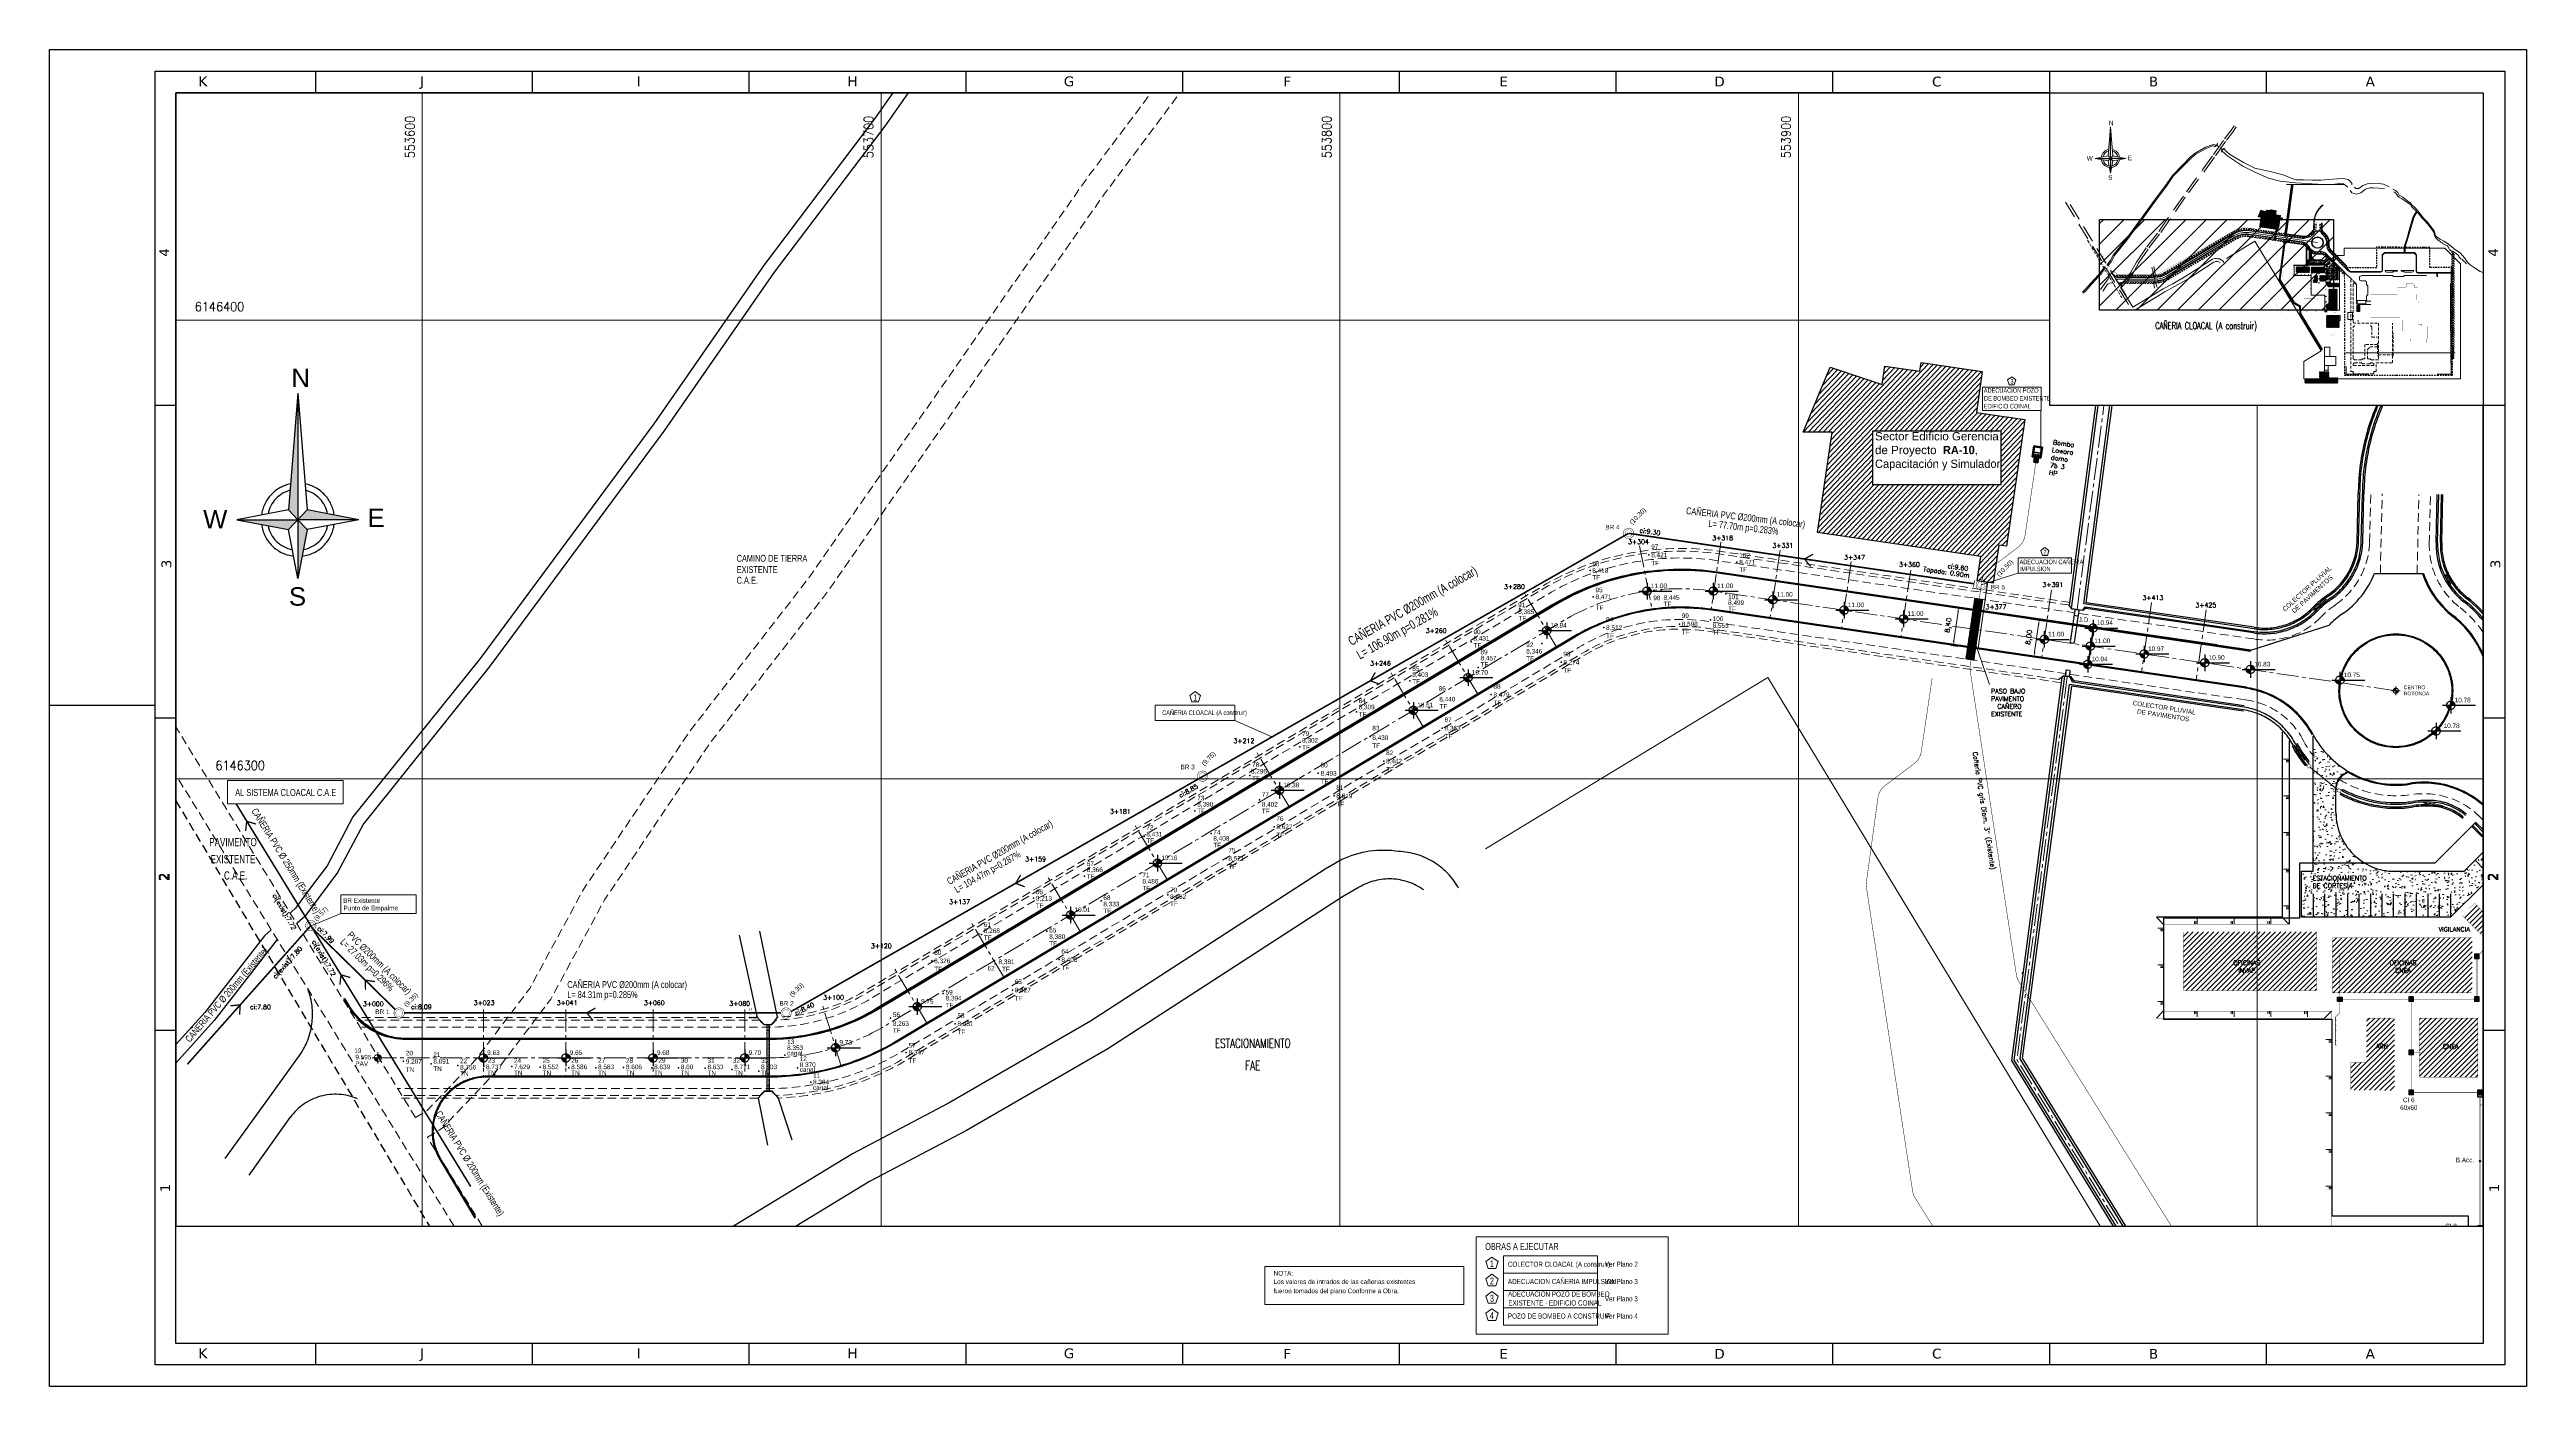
# Paper-space layout 'Layout1' of a CAD drawing. Header units: millimetres. Extents: x -250 to 830, y 1 to 584.
# The model-space entities are those that its viewports show. They can reach past a viewport. Long polylines and large blocks are cut down to what shows.
import ezdxf

# ---------------------------------------------------------------- set-up
doc = ezdxf.new("R2010")
doc.units = ezdxf.units.MM
for name, pattern in [('( Hidden )', [0.375, 0.25, -0.125]), ('1_EDISER_PLANTA NIVEL +0.00-10-01-2014$0$AUXILIAR - PLANO LEYENDA MUROS$0$HIDDEN', [0.375, 0.25, -0.125]), ('ACAD_ISO04W100', [30, 24, -3, 0, -3]), ('ACAD_ISO10W100', [18, 12, -3, 0, -3]), ('CENTER2', [28.575, 19.05, -3.175, 3.175, -3.175]), ('DASHED', [5.5, 4, -1.5]), ('DASHED2', [9.525, 6.35, -3.175]), ('HIDDEN', [0.375, 0.25, -0.125]), ('HIDDEN2', [0.1875, 0.125, -0.0625])]:
    doc.linetypes.add(name, pattern=pattern)
for name, color, linetype in [('1', 1, 'Continuous'), ('4', 4, 'Continuous'), ('5', 5, 'Continuous'), ('acotados', 80, 'Continuous'), ('ALAMBRADO', 1, 'Continuous'), ('ARQ_FINA', 56, 'Continuous'), ('CALLES 2', 11, 'Continuous'), ('calzada', 2, 'Continuous'), ('CORDONES', 2, 'Continuous'), ('COTA INTRADOS', 1, 'Continuous'), ('COTA_PARC_50', 2, 'Continuous'), ('cotas', 1, 'Continuous'), ('Cotas de Nivel', 7, 'Continuous'), ('DESAGUES PRIMARIOS', 10, 'Continuous'), ('E_ROTULO TEXTO', 7, 'Continuous'), ('EJE DE ACCESO', 210, 'CENTER2'), ('excavaciones', 1, 'Continuous'), ('Hatch', 8, 'Continuous'), ('INST - SANITARIA', 1, 'Continuous'), ('INST PLUVIAL', 52, 'Continuous'), ('IS-VENTILACIONES', 92, 'Continuous'), ('Juntas F', 94, 'Continuous'), ('Muros', 5, 'Continuous'), ('Obrador_Nueva_Posicion', 7, 'Continuous'), ('Relevamiento_Caminos', 7, 'Continuous'), ('SIMB_LOCA_100', 4, 'Continuous'), ('TERMINACIONES', 252, 'Continuous'), ('TERRENO_RA10', 251, 'Continuous'), ('TEXT_100', 3, 'Continuous'), ('Texto', 2, 'Continuous'), ('TEXTOS', 2, 'Continuous'), ('TF', 7, 'Continuous'), ('vehiculos', 253, 'Continuous'), ('viewport', 5, 'Continuous'), ('Z-ARROYO', 142, 'Continuous'), ('Z-ARROYO BORDE', 122, 'Continuous'), ('ZANJA', 2, 'Continuous')]:
    doc.layers.add(name, color=color, linetype=linetype)
for name, color, linetype, lineweight in [('8', 8, 'Continuous', 0), ('ARQ_TEXTOS', 2, 'Continuous', 0), ('CLOACAL PVC 160', 10, 'Continuous', 30), ('sin cordon', 10, 'Continuous', 35)]:
    doc.layers.add(name, color=color, linetype=linetype, lineweight=lineweight)
doc.styles.add('ARIAL', font='arial.ttf', dxfattribs={"width": 0.8})
doc.styles.add('COTAS', font='ROMANS.shx', dxfattribs={"width": 0.7, "height": 0.12})
doc.styles.add('L18', font='', dxfattribs={"height": 1.2})
doc.styles.add('ROMANS', font='romans.shx')
doc.styles.get("Standard").update_dxf_attribs({"font": 'arial.ttf'})
doc.styles.add('Text_2.0 mm', font='romans.shx', dxfattribs={"width": 1.1, "height": 2})
doc.styles.add('Texto_2.5mm', font='ROMANS.shx', dxfattribs={"width": 0.9, "height": 2.5})
doc.styles.add('Texto_5.0mm', font='romans.shx', dxfattribs={"width": 0.9, "height": 5})
doc.styles.add('topografia rev A (17-04-08)$0$Standard', font='txt')
doc.styles.get('L18').set_extended_font_data('@Arial Unicode MS')
doc.linetypes.add('topografia rev A (17-04-08)$0$CERCO', pattern='A,0.5,-0.005,["X",topografia rev A (17-04-08)$0$Standard,S=0.5,R=0,X=-0.1,Y=-0.25],4', length=4.505)
doc.linetypes.add('ZIGZAG', pattern='A,0.00254,-5.08,[131,ltypeshp.shx,S=5.08,R=0,X=-5.08,Y=0],-10.16,[131,ltypeshp.shx,S=5.08,R=180,X=5.08,Y=0],-5.08', length=20.32254)
doc.dimstyles.new('COTA 1 EN 1 TEXTO', dxfattribs={"dimtxt": 5, "dimasz": 2, "dimexe": 1, "dimexo": 2, "dimgap": 2, "dimtad": 1, "dimlfac": -0.05, "dimzin": 1, "dimtxsty": 'Texto_5.0mm', "dimcen": 0.5, "dimclrd": 1, "dimclre": 1, "dimclrt": 255, "dimaunit": 1, "dimazin": 0, "dimtfac": 1, "dimtmove": 1, "dimatfit": 2, "dimfxl": 0, "dimtolj": 1, "dimlwd": 0, "dimarcsym": 0})
pattern_1 = [(126.693552, (553680.15967, 6146257.19371), (-0.076375535, -0.0569152), []), (216.693552, (553680.15967, 6146257.19371), (0.0569152, -0.076375535), [])]
pattern_2 = [(126.693552, (555764.06918, 6146257.19371), (-0.076375535, -0.0569152), []), (216.693552, (555764.06918, 6146257.19371), (0.0569152, -0.076375535), [])]
pattern_3 = [(45, (2083.9095, 0), (-0.56126600757, 0.56126600757), [])]

# ---------------------------------------------------------------- blocks, each defined once
blk = doc.blocks.new('HOJA A1 POSTA')
at = {"layer": 'E_ROTULO TEXTO'}
for p, q in [((1192.2, 1684.4), (1192.2, 1693.9)), ((1286.7, 1684.4), (1286.7, 1693.9)), ((1381.2, 1684.4), (1381.2, 1693.9)), ((1475.7, 1684.4), (1475.7, 1693.9)), ((1570.2, 1684.4), (1570.2, 1693.9)), ((1664.7, 1684.4), (1664.7, 1693.9)), ((1759.2, 1684.4), (1759.2, 1693.9)), ((1853.7, 1684.4), (1853.7, 1693.9)), ((1948.2, 1684.4), (1948.2, 1693.9)), ((2042.7, 1684.4), (2042.7, 1693.9)), ((1131.2, 1548.1), (1122.1, 1548.1)), ((2146.7, 1548.1), (2137.6, 1548.1)), ((1122.1, 1417.3), (1076.1, 1417.3)), ((1131.2, 1411.8), (1122.1, 1411.8)), ((2146.7, 1411.8), (2137.6, 1411.8)), ((1131.2, 1275.5), (1122.1, 1275.5)), ((2146.7, 1275.5), (2137.6, 1275.5)), ((1192.2, 1129.7), (1192.2, 1139.1)), ((1286.7, 1129.7), (1286.7, 1139.1)), ((1381.2, 1129.7), (1381.2, 1139.1)), ((1475.7, 1129.7), (1475.7, 1139.1)), ((1570.2, 1129.7), (1570.2, 1139.1)), ((1664.7, 1129.7), (1664.7, 1139.1)), ((1759.2, 1129.7), (1759.2, 1139.1)), ((1853.7, 1129.7), (1853.7, 1139.1)), ((1948.2, 1129.7), (1948.2, 1139.1)), ((2042.7, 1129.7), (2042.7, 1139.1))]:
    blk.add_line(p, q, dxfattribs=at)
at = {"layer": 'E_ROTULO TEXTO', "color": 1}
blk.add_lwpolyline([(1076.1, 1703.3), (2156.1, 1703.3), (2156.1, 1120.3), (1076.1, 1120.3)], close=True, dxfattribs=at)
at = {"layer": 'E_ROTULO TEXTO', "color": 5}
blk.add_lwpolyline([(1122.1, 1693.9), (2146.7, 1693.9), (2146.7, 1129.7), (1122.1, 1129.7)], close=True, dxfattribs=at)
at = {"layer": 'E_ROTULO TEXTO', "color": 6}
blk.add_lwpolyline([(1131.2, 1684.4), (2137.2, 1684.4), (2137.2, 1139.1), (1131.2, 1139.1)], close=True, dxfattribs=at)
at = {"char_height": 4.284, "width": 47.25, "attachment_point": 3}
for s, insert in [('{\\fVerdana|b0|i0|c0|p34;\\C2;K}', (1144.9, 1691.6)), ('{\\fVerdana|b0|i0|c0|p34;\\C2;J}', (1239.4, 1691.6)), ('{\\fVerdana|b0|i0|c0|p34;\\C2;I}', (1333.9, 1691.6)), ('{\\fVerdana|b0|i0|c0|p34;\\C2;H}', (1428.4, 1691.6)), ('{\\fVerdana|b0|i0|c0|p34;\\C2;G}', (1522.9, 1691.6)), ('{\\fVerdana|b0|i0|c0|p34;\\C2;F}', (1617.5, 1691.5)), ('{\\fVerdana|b0|i0|c0|p34;\\C2;E}', (1712, 1691.5)), ('{\\fVerdana|b0|i0|c0|p34;\\C2;D}', (1806.5, 1691.5)), ('{\\fVerdana|b0|i0|c0|p34;\\C2;C}', (1901, 1691.5)), ('{\\fVerdana|b0|i0|c0|p34;\\C2;B}', (1995.5, 1691.5)), ('{\\fVerdana|b0|i0|c0|p34;\\C2;A}', (2090, 1691.5)), ('{\\fVerdana|b0|i0|c0|p34;\\C2;K}', (1144.9, 1136.9)), ('{\\fVerdana|b0|i0|c0|p34;\\C2;J}', (1239.4, 1136.9)), ('{\\fVerdana|b0|i0|c0|p34;\\C2;I}', (1333.9, 1136.9)), ('{\\fVerdana|b0|i0|c0|p34;\\C2;H}', (1428.4, 1136.9)), ('{\\fVerdana|b0|i0|c0|p34;\\C2;G}', (1522.9, 1136.9)), ('{\\fVerdana|b0|i0|c0|p34;\\C2;F}', (1617.5, 1136.7)), ('{\\fVerdana|b0|i0|c0|p34;\\C2;E}', (1712, 1136.7)), ('{\\fVerdana|b0|i0|c0|p34;\\C2;D}', (1806.5, 1136.7)), ('{\\fVerdana|b0|i0|c0|p34;\\C2;C}', (1901, 1136.8)), ('{\\fVerdana|b0|i0|c0|p34;\\C2;B}', (1995.5, 1136.7)), ('{\\fVerdana|b0|i0|c0|p34;\\C2;A}', (2090, 1136.7))]:
    blk.add_mtext(s, dxfattribs=dict(at, insert=insert))
at = {"char_height": 4.284, "rotation": 90}
for s, insert, attachment_point in [('{\\fVerdana|b0|i0|c0|p34;\\C2;4}', (1123.9, 1613), 1), ('{\\fVerdana|b0|i0|c0|p34;\\C2;4}', (2139.4, 1613), 1), ('{\\fVerdana|b0|i0|c0|p34;\\C2;3}', (1124.9, 1477.1), 1), ('{\\fVerdana|b0|i0|c0|p34;\\C2;3}', (2140.4, 1477.1), 1), ('{\\fVerdana|b0|i0|c0|p34;\\C2;2}', (1123.7, 1340.7), 1), ('{\\fVerdana|b0|i0|c0|p34;\\C2;2}', (1128.4, 1340.7), 7), ('{\\fVerdana|b0|i0|c0|p34;\\C2;2}', (2139.2, 1340.7), 1), ('{\\fVerdana|b0|i0|c0|p34;\\C2;2}', (2143.9, 1340.7), 7), ('{\\fVerdana|b0|i0|c0|p34;\\C2;1}', (1124.4, 1205), 1), ('{\\fVerdana|b0|i0|c0|p34;\\C2;1}', (2139.9, 1205), 1)]:
    blk.add_mtext(s, dxfattribs=dict(at, insert=insert, attachment_point=attachment_point))
blk = doc.blocks.new('PROGRESIVA')
at = {"layer": 'cotas', "lineweight": 0}
h = blk.add_hatch(color=256, dxfattribs=at)
h.dxf.hatch_style = 1
h.paths.add_polyline_path([(549071.64, 6147899.7, 0.414214), (549071.08, 6147900.27), (549071.08, 6147899.7)])
h.paths.add_polyline_path([(549070.52, 6147899.7, 0.414214), (549071.08, 6147899.14), (549071.08, 6147899.7)])
for p, q in [((549071.08, 6147900.62), (549071.08, 6147898.79)), ((549070.12, 6147899.7), (549072.04, 6147899.7))]:
    blk.add_line(p, q, dxfattribs=at)
blk.add_circle((549071.08, 6147899.7), 0.564, dxfattribs=at)
blk = doc.blocks.new('cinsc-60')
for p, q in [((0, 0.37), (0, -0.37)), ((0.67, 0.37), (0.67, -0.37))]:
    blk.add_line(p, q)
at = {"linetype": 'DASHED2'}
for p, q in [((0.05, 0.26), (0.6, -0.27)), ((0.6, 0.26), (0.05, -0.27))]:
    blk.add_line(p, q, dxfattribs=at)
for points in [[(0.71, 0.32), (-0.05, 0.32)], [(0.71, -0.34), (-0.05, -0.34)]]:
    blk.add_lwpolyline(points)
at = {"const_width": 0.00952}
blk.add_lwpolyline([(0.63, 0.29), (0.63, -0.31), (0.03, -0.31), (0.03, 0.29)], close=True, dxfattribs=at)
at = {"linetype": 'DASHED2'}
blk.add_lwpolyline([(0.05, 0.26), (0.05, -0.27), (0.6, -0.27), (0.6, 0.26)], close=True, dxfattribs=at)
blk = doc.blocks.new('ci100x60')
at = {"layer": '1'}
for p, q in [((-0.33, 0.37), (-0.33, -0.36)), ((-0.28, 0.27), (0.28, -0.27)), ((0.28, 0.27), (-0.28, -0.27)), ((0.74, 0.37), (0.74, -0.37))]:
    blk.add_line(p, q, dxfattribs=at)
for points in [[(0.78, 0.33), (-0.38, 0.33)], [(0.78, -0.33), (-0.38, -0.33)]]:
    blk.add_lwpolyline(points, dxfattribs=at)
at = {"layer": '1', "const_width": 0.00952}
blk.add_lwpolyline([(0.3, 0.3), (0.3, -0.3), (-0.3, -0.3), (-0.3, 0.3)], close=True, dxfattribs=at)
at = {"layer": '1'}
blk.add_lwpolyline([(-0.28, 0.27), (-0.28, -0.27), (0.28, -0.27), (0.28, 0.27)], close=True, dxfattribs=at)
blk = doc.blocks.new('bacc20-60')
for p, q in [((0.23, 0.1), (-0.03, 0.1)), ((0, 0.13), (0, -0.13)), ((0.2, -0.13), (0.2, 0.13)), ((-0.03, -0.1), (0.23, -0.1))]:
    blk.add_line(p, q)
at = {"const_width": 0.06}
blk.add_lwpolyline([(0.07, 0, 1), (0.13, 0, 1)], format="xyb", close=True, dxfattribs=at)
blk.add_circle((0.1, 0), 0.1)
blk = doc.blocks.new('A$C705D3138')
h = blk.add_hatch(color=256)
h.paths.add_polyline_path([(-81.33, -111.91), (-117.11, -111.91), (-86.74, -117.61)])
h.paths.add_polyline_path([(-75.93, -117.64), (-81.33, -111.91), (-81.33, -111.91), (-81.33, -146.42)])
h.paths.add_polyline_path([(-75.92, -106.2), (-81.33, -111.91), (-45.55, -111.91)])
h.paths.add_polyline_path([(-81.33, -37.57), (-86.74, -106.2), (-81.33, -111.91)])
at = {"linetype": 'Continuous', "ltscale": 300}
for p, q in [((-81.33, -37.57), (-86.74, -106.2)), ((-81.33, -37.57), (-75.92, -106.2)), ((-81.33, -37.57), (-81.33, -146.42)), ((-86.74, -106.2), (-117.11, -111.91)), ((-75.92, -106.2), (-86.74, -117.61)), ((-81.33, -111.91), (-86.74, -106.2)), ((-45.55, -111.91), (-75.92, -106.2)), ((-117.11, -111.91), (-86.74, -117.61)), ((-45.55, -111.91), (-81.33, -111.91)), ((-75.92, -117.65), (-81.33, -111.91)), ((-45.55, -111.91), (-75.92, -117.61)), ((-81.33, -146.42), (-86.74, -117.61)), ((-75.92, -117.61), (-81.33, -146.42))]:
    blk.add_line(p, q, dxfattribs=at)
at = {"color": 0, "linetype": 'Continuous', "ltscale": 300}
blk.add_line((-117.11, -111.91), (-81.33, -111.91), dxfattribs=at)
at = {"linetype": 'Continuous', "ltscale": 300}
for radius, start, end in [(21.52, 101.2395, 172.76762), (21.52, 7.23238, 78.7605), (17.84, 104.60448, 168.91046), (17.84, 11.08954, 75.39552), (21.52, 187.23238, 263.42017), (17.84, 191.08954, 259.71628), (21.52, 276.57983, 352.76762), (17.84, 280.28372, 348.91046)]:
    blk.add_arc((-81.33, -111.91), radius, start, end, dxfattribs=at)
at = {"color": 7, "ltscale": 300, "style": 'ARIAL'}
for s, p in [('N', (-85.13, -33.97)), ('W', (-136.96, -116.98)), ('E', (-40.4, -116.26)), ('S', (-86.55, -162.38))]:
    blk.add_text(s, height=10.8, dxfattribs=at).set_placement(p)
blk = doc.blocks.new('*D12')
at = {"layer": 'cotas', "color": 1, "lineweight": -2, "transparency": 16777216}
for p, q in [((553952.46, 6146334.57), (553953.5, 6146334.42)), ((553951.32, 6146326.65), (553952.36, 6146326.5))]:
    blk.add_line(p, q, dxfattribs=at)
at = {"layer": 'cotas', "color": 1, "lineweight": 0, "transparency": 16777216}
blk.add_line((553951.51, 6146327.63), (553952.37, 6146333.57), dxfattribs=at)
at = {"layer": 'cotas', "color": 1, "transparency": 16777216}
for points in [[(553952.2, 6146333.6), (553952.53, 6146333.55), (553952.51, 6146334.56)], [(553951.35, 6146327.66), (553951.68, 6146327.61), (553951.37, 6146326.64)]]:
    blk.add_solid(points, dxfattribs=at)
at = {"layer": 'Defpoints', "color": 0, "transparency": 16777216}
for p in [(553950.48, 6146334.86), (553952.51, 6146334.56), (553949.34, 6146326.94)]:
    blk.add_point(p, dxfattribs=at)
at = {"layer": 'cotas', "color": 7, "lineweight": 15, "transparency": 16777216, "insert": (553950.36, 6146330.83), "char_height": 2, "attachment_point": 5, "rotation": 81.817, "style": 'Text_2.0 mm'}
blk.add_mtext('\\A1;{\\H0.5x;8,00}', dxfattribs=at)
blk = doc.blocks.new('*D13')
at = {"layer": 'cotas', "color": 1, "lineweight": 0, "transparency": 16777216}
blk.add_line((553933.91, 6146330.05), (553934.82, 6146336.38), dxfattribs=at)
at = {"layer": 'cotas', "color": 1, "lineweight": -2, "transparency": 16777216}
for p, q in [((553934.43, 6146337.45), (553935.95, 6146337.23)), ((553933.23, 6146329.13), (553934.75, 6146328.91))]:
    blk.add_line(p, q, dxfattribs=at)
at = {"layer": 'cotas', "color": 1, "transparency": 16777216}
for points in [[(553934.65, 6146336.41), (553934.98, 6146336.36), (553934.96, 6146337.37)], [(553933.74, 6146330.07), (553934.07, 6146330.02), (553933.76, 6146329.06)]]:
    blk.add_solid(points, dxfattribs=at)
at = {"layer": 'Defpoints', "color": 0, "transparency": 16777216}
for p in [(553932.45, 6146337.73), (553934.96, 6146337.37), (553931.25, 6146329.42)]:
    blk.add_point(p, dxfattribs=at)
at = {"layer": 'cotas', "color": 7, "lineweight": 15, "transparency": 16777216, "insert": (553932.78, 6146333.44), "char_height": 2, "attachment_point": 5, "rotation": 81.8111, "style": 'Text_2.0 mm'}
blk.add_mtext('\\A1;{\\H0.5x;8,40}', dxfattribs=at)
blk = doc.blocks.new('POINTNAMEBLOCK')
blk.add_point((0, 0))
for tag, p, height in [('POINT_NUMBER', (0, 0), 5), ('DESCRIPTION', (0, -1), 0.5)]:
    blk.add_attdef(tag, p, '', height=height)
blk = doc.blocks.new('CLOA')
at = {"const_width": 0.1875}
blk.add_lwpolyline([(-2.15625, 0, 1), (2.15625, 0, 1)], format="xyb", close=True, dxfattribs=at)
blk = doc.blocks.new('bajada-100')
at = {"linetype": 'Continuous'}
for radius in [0.0561, 0.05, 0.0531]:
    blk.add_circle((0, 0), radius, dxfattribs=at)
blk = doc.blocks.new('COTA_N')
for p, q in [((-1, 0), (0, 0)), ((0, 0.5), (0, -0.5))]:
    blk.add_line(p, q)
at = {"const_width": 0.065}
blk.add_lwpolyline([(0.1, 0.1), (0.3, 0.3), (0, 0), (-0.1, -0.1), (-0.3, -0.3)], dxfattribs=at)
blk = doc.blocks.new('A2si04')
for points in [[(-6, 0), (18, 0)], [(0, 6), (0, -6)]]:
    blk.add_lwpolyline(points)
at = {"const_width": 3.04}
for points in [[(0, -1.5, -0.414214), (-1.5, 0, -39.753154)], [(1.5, 0, 0.414214), (0, 1.5, 39.753154)]]:
    blk.add_lwpolyline(points, format="xyb", dxfattribs=at)
blk.add_circle((0, 0), 3.04)
for tag, p in [('NIVELTER', (3.5, 0.4)), ('NIVELLOS', (3.5, -3.4))]:
    blk.add_attdef(tag, p, '', height=3)

msp = doc.modelspace()

# ---------------------------------------------------------------- hatches: boundary and pattern name
at = {"layer": '8', "linetype": 'Continuous', "lineweight": 9}
h = msp.add_hatch(dxfattribs=at)
h.set_pattern_fill('ANSI31', color=256, scale=0.25, angle=1.462425375)
h.paths.add_polyline_path([(556022.921, 6146343.139), (556023.695, 6146348.476), (555988.093, 6146353.64), (555991.27, 6146375.54), (555984.941, 6146375.518), (555990.805, 6146389.695), (556002.175, 6146385.935), (556002.753, 6146389.921), (556002.78, 6146389.917), (556002.783, 6146389.937), (556010.375, 6146388.83), (556010.65, 6146390.721), (556024.01, 6146388.783), (556022.709, 6146379.817), (556033.274, 6146378.284), (556029.272, 6146350.698), (556027.59, 6146350.942), (556026.385, 6146342.637)])
at = {"layer": '8', "lineweight": 0}
h = msp.add_hatch(dxfattribs=at)
h.set_pattern_fill('ANSI37', color=256, scale=0.03, angle=81.69355)
h.set_pattern_definition(pattern_2)
h.paths.add_polyline_path([(556022.327, 6146339.348), (556020.391, 6146326.089), (556020.618, 6146326.056), (556022.554, 6146339.315)])
h = msp.add_hatch(dxfattribs=at)
h.set_pattern_fill('ANSI37', color=256, scale=0.03, angle=81.69355)
h.set_pattern_definition(pattern_2)
h.paths.add_polyline_path([(556022.703, 6146339.293), (556020.767, 6146326.034), (556020.915, 6146326.012), (556022.851, 6146339.272)])
h = msp.add_hatch(dxfattribs=at)
h.set_pattern_fill('ANSI37', color=256, scale=0.03, angle=81.69355)
h.set_pattern_definition(pattern_2)
h.paths.add_polyline_path([(556023, 6146339.25), (556021.064, 6146325.991), (556021.212, 6146325.969), (556023.148, 6146339.228)])
h = msp.add_hatch(dxfattribs=at)
h.set_pattern_fill('ANSI37', color=256, scale=0.03, angle=81.69355)
h.set_pattern_definition(pattern_2)
h.paths.add_polyline_path([(556023.296, 6146339.207), (556021.361, 6146325.947), (556021.509, 6146325.926), (556023.445, 6146339.185)])
h = msp.add_hatch(dxfattribs=at)
h.set_pattern_fill('ANSI37', color=256, scale=0.03, angle=81.69355)
h.set_pattern_definition(pattern_2)
h.paths.add_polyline_path([(556023.593, 6146339.163), (556021.657, 6146325.904), (556021.806, 6146325.882), (556023.742, 6146339.142)])
h = msp.add_hatch(dxfattribs=at)
h.set_pattern_fill('ANSI37', color=256, scale=0.03, angle=81.69355)
h.set_pattern_definition(pattern_2)
h.paths.add_polyline_path([(556022.182, 6146325.827), (556024.118, 6146339.087), (556023.89, 6146339.12), (556021.954, 6146325.861)])
at = {"layer": '8', "lineweight": 0, "ltscale": 50}
h = msp.add_hatch(dxfattribs=at)
h.set_pattern_fill('AR-CONC', color=256, scale=0.02)
h.set_pattern_definition([(50, (3083.9095, 0), (3.6436933799, -0.3187817108), [0.381, -4.191]), (355, (3083.9095, 0), (-0.7048684285, 3.8211369048), [0.3048, -3.3528116834]), (100.4514447, (3084.213, -0.0266), (2.9388249418, 3.5023550382), [0.323800176, -3.561804892]), (46.1842, (3083.9095, 1.016), (5.421580818, -0.8408465587), [0.5715, -6.2865]), (96.63555761, (3084.3613, 0.946), (4.748082681, 4.948522492), [0.485700463, -5.342712163]), (351.18415117, (3083.9095, 1.016), (4.7480826813, 4.9485224917), [0.4571993414, -5.0291946384]), (21, (3084.4175, 0.762), (3.0322878254, -2.0453039637), [0.381, -4.191]), (326, (3084.4175, 0.762), (1.236040567, 3.6837593224), [0.3048, -3.3528]), (71.451445, (3084.6702, 0.5916), (4.2683283856, 1.6384553777), [0.323800176, -3.561798752]), (37.5, (3083.9095, 0), (0.061772065, 1.69110077746), [0, -3.31216, 0, -3.4036, 0, -3.3655]), (7.5, (3083.9095, 0), (1.3363932502, 2.00361149636), [0, -1.94056, 0, -3.23596, 0, -1.2827]), (327.5, (3082.7767, 0), (2.71181190334, -0.11457487985), [0, -1.27, 0, -3.9624, 0, -5.2578]), (317.5, (3082.2687, 0), (2.9625836277, 0.5085298207), [0, -1.651, 0, -2.63144, 0, -3.7338])])
edge = h.paths.add_edge_path()
edge.add_line((556101.108, 6146292.602), (556101.108, 6146298.216))
edge.add_arc((556104.794, 6146297.914), 3.699, 107.63006, 175.32062, ccw=False)
edge.add_line((556103.674, 6146301.439), (556099.272, 6146304.933))
edge.add_line((556099.272, 6146304.933), (556097.946, 6146306.463))
edge.add_line((556097.946, 6146306.463), (556096.803, 6146308.076))
edge.add_line((556096.803, 6146308.076), (556096.108, 6146309.247))
edge.add_line((556096.108, 6146309.247), (556096.323, 6146304.939))
edge.add_line((556096.323, 6146304.939), (556096.108, 6146303.045))
edge.add_line((556096.108, 6146303.045), (556096.108, 6146279.802))
edge.add_line((556096.108, 6146279.802), (556113.913, 6146279.802))
edge.add_line((556113.913, 6146279.802), (556111.992, 6146279.936))
edge.add_line((556111.992, 6146279.936), (556111.187, 6146280.166))
edge.add_line((556111.187, 6146280.166), (556110.137, 6146280.41))
edge.add_line((556110.137, 6146280.41), (556109.015, 6146280.755))
edge.add_line((556109.015, 6146280.755), (556108.153, 6146281.172))
edge.add_line((556108.153, 6146281.172), (556107.534, 6146281.574))
edge.add_line((556107.534, 6146281.574), (556107.225, 6146281.689))
edge.add_line((556107.225, 6146281.689), (556106.366, 6146282.264))
edge.add_line((556106.366, 6146282.264), (556105.055, 6146283.45))
edge.add_line((556105.055, 6146283.45), (556103.837, 6146284.707))
edge.add_line((556103.837, 6146284.707), (556102.999, 6146286.065))
edge.add_line((556102.999, 6146286.065), (556102.409, 6146287.056))
edge.add_line((556102.409, 6146287.056), (556101.555, 6146289.254))
edge.add_line((556101.555, 6146289.254), (556101.17, 6146290.699))
edge.add_line((556101.17, 6146290.699), (556101.098, 6146292.05))
edge.add_line((556101.098, 6146292.05), (556101.108, 6146292.602))
h = msp.add_hatch(dxfattribs=at)
h.set_pattern_fill('AR-CONC', color=256, scale=0.02)
h.set_pattern_definition([(50, (2769.909, -7.259), (3.6436933799, -0.3187817108), [0.381, -4.191]), (355, (2769.909, -7.259), (-0.7048684285, 3.8211369048), [0.3048, -3.3528116834]), (100.4514447, (2770.2127, -7.2855), (2.9388249418, 3.5023550382), [0.323800176, -3.561804892]), (46.1842, (2769.909, -6.243), (5.421580818, -0.8408465587), [0.5715, -6.2865]), (96.63555761, (2770.361, -6.313), (4.748082681, 4.948522492), [0.485700463, -5.342712163]), (351.18415117, (2769.909, -6.243), (4.7480826813, 4.9485224917), [0.4571993414, -5.0291946384]), (21, (2770.417, -6.497), (3.0322878254, -2.0453039637), [0.381, -4.191]), (326, (2770.417, -6.497), (1.236040567, 3.6837593224), [0.3048, -3.3528]), (71.451445, (2770.6697, -6.6674), (4.2683283856, 1.6384553777), [0.323800176, -3.561798752]), (37.5, (2769.909, -7.259), (0.061772065, 1.69110077746), [0, -3.31216, 0, -3.4036, 0, -3.3655]), (7.5, (2769.909, -7.259), (1.3363932502, 2.00361149636), [0, -1.94056, 0, -3.23596, 0, -1.2827]), (327.5, (2768.7762, -7.259), (2.71181190334, -0.11457487985), [0, -1.27, 0, -3.9624, 0, -5.2578]), (317.5, (2768.2682, -7.259), (2.9625836277, 0.5085298207), [0, -1.651, 0, -2.63144, 0, -3.7338])])
h.paths.add_polyline_path([(556158.905, 6146263.298), (556153.895, 6146263.303), (556148.682, 6146268.516), (556153.805, 6146273.639), (556150.265, 6146277.171), (556138.897, 6146265.803), (556138.897, 6146263.303), (556133.885, 6146263.303), (556133.885, 6146238.303), (556158.888, 6146238.285)])
h.paths.add_polyline_path([(556141.87, 6146285.548), (556135.917, 6146291.499), (556135.729, 6146288.771), (556135.196, 6146286.776), (556135.012, 6146285.778), (556129.037, 6146279.803), (556093.608, 6146279.803), (556093.608, 6146269.803), (556126.108, 6146269.803)])
at = {"layer": '8', "lineweight": 5}
h = msp.add_hatch(dxfattribs=at)
h.set_pattern_fill('ANSI31', color=256, scale=0.025, angle=-45.04223)
h.set_pattern_definition([(359.9577696107, (-4184642.67811, 2195773.125924), (5.85040796e-05, 0.0793749784395), [])])
edge = h.paths.add_edge_path()
edge.add_line((556154.859, 6146284.407), (556154.605, 6146284.662))
edge.add_line((556154.605, 6146284.662), (556154.464, 6146284.52))
edge.add_line((556154.464, 6146284.52), (556154.57, 6146284.414))
edge.add_arc((556185.096, 6146248.08), 47.456, 130.03494, 139.66408)
edge.add_line((556148.922, 6146278.796), (556148.819, 6146278.899))
edge.add_line((556148.819, 6146278.899), (556148.677, 6146278.756))
edge.add_line((556148.677, 6146278.756), (556148.938, 6146278.494))
edge.add_line((556148.938, 6146278.494), (556154.859, 6146284.407))
at = {"layer": '8', "linetype": 'Continuous', "lineweight": 5}
h = msp.add_hatch(dxfattribs=at)
h.set_pattern_fill('ANSI31', color=256, scale=0.25)
h.set_pattern_definition(pattern_3)
h.paths.add_polyline_path([(556138.379, 6146271.334), (556138.98, 6146270.733), (556142.798, 6146274.551), (556139.687, 6146277.662), (556135.869, 6146273.844), (556137.071, 6146272.642), (556134.313, 6146269.884), (556131.308, 6146272.889), (556128.621, 6146270.202), (556133.783, 6146265.04), (556136.47, 6146267.727), (556135.621, 6146268.576)])
h = msp.add_hatch(dxfattribs=at)
h.set_pattern_fill('ANSI31', color=256, scale=0.25)
h.set_pattern_definition(pattern_3)
h.paths.add_polyline_path([(556096.872, 6146266.581), (556067.892, 6146266.581), (556067.892, 6146253.804), (556096.872, 6146253.804)])
h = msp.add_hatch(dxfattribs=at)
h.set_pattern_fill('ANSI31', color=256, scale=0.25)
h.set_pattern_definition(pattern_3)
h.paths.add_polyline_path([(556130.772, 6146265.298), (556100.372, 6146265.302), (556100.37, 6146253.302), (556130.772, 6146253.298)])
h = msp.add_hatch(dxfattribs=at)
h.set_pattern_fill('ANSI31', color=256, scale=0.25)
h.set_pattern_definition(pattern_3)
h.paths.add_polyline_path([(556113.843, 6146247.802), (556107.793, 6146247.802), (556107.792, 6146238.098), (556104.362, 6146238.099), (556104.361, 6146232.049), (556113.841, 6146232.048)])
h = msp.add_hatch(dxfattribs=at)
h.set_pattern_fill('ANSI31', color=256, scale=0.25)
h.set_pattern_definition(pattern_3)
h.paths.add_polyline_path([(556132.024, 6146247.802), (556119.344, 6146247.802), (556119.344, 6146234.922), (556132.024, 6146234.922)])
h = msp.add_hatch(dxfattribs=at)
h.set_pattern_fill('ANSI31', color=256, scale=0.25)
h.set_pattern_definition(pattern_3)
h.paths.add_polyline_path([(556161.028, 6146229.054), (556160.428, 6146229.054), (556160.428, 6146230.884), (556142.878, 6146230.884), (556142.878, 6146233.654), (556133.078, 6146233.654), (556133.078, 6146227.854), (556135.728, 6146227.854), (556135.728, 6146224.854), (556136.328, 6146224.854), (556136.328, 6146223.024), (556160.428, 6146223.024), (556160.428, 6146224.854), (556161.028, 6146224.854)])
h = msp.add_hatch(dxfattribs=at)
h.set_pattern_fill('ANSI31', color=256, scale=0.25)
h.set_pattern_definition(pattern_3)
h.paths.add_polyline_path([(556157.128, 6146217.756), (556138.957, 6146217.756), (556138.957, 6146185.069), (556133.678, 6146185.069), (556133.678, 6146174.159), (556138.957, 6146174.159), (556138.957, 6146171.372), (556157.128, 6146171.372)])
h = msp.add_hatch(dxfattribs=at)
h.set_pattern_fill('ANSI31', color=256, scale=0.25)
h.set_pattern_definition(pattern_3)
h.paths.add_polyline_path([(556161.635, 6146159.716), (556133.645, 6146159.733), (556133.628, 6146133.733), (556161.628, 6146133.733)])
h = msp.add_hatch(dxfattribs=at)
h.set_pattern_fill('ANSI31', color=256, scale=0.25)
h.set_pattern_definition([(45, (2083.9179, -6e-07), (-0.56126600757, 0.56126600757), [])])
h.paths.add_polyline_path([(556158.81, 6146024.387), (556138.81, 6146024.387), (556138.81, 6146024.887), (556138.81, 6146037.387), (556118.81, 6146037.387), (556118.81, 6146020.387), (556086.81, 6146020.387), (556086.81, 6146012.387), (556158.81, 6146012.387)])
at = {"layer": 'ARQ_FINA', "lineweight": 0}
h = msp.add_hatch(dxfattribs=at)
h.set_pattern_fill('ANSI37', color=256, scale=0.03, angle=81.69355)
h.set_pattern_definition(pattern_1)
h.paths.add_polyline_path([(553938.417, 6146339.348), (553936.481, 6146326.089), (553936.709, 6146326.056), (553938.645, 6146339.315)])
h = msp.add_hatch(dxfattribs=at)
h.set_pattern_fill('ANSI37', color=256, scale=0.03, angle=81.69355)
h.set_pattern_definition(pattern_1)
h.paths.add_polyline_path([(553938.793, 6146339.293), (553936.857, 6146326.034), (553937.006, 6146326.012), (553938.942, 6146339.272)])
h = msp.add_hatch(dxfattribs=at)
h.set_pattern_fill('ANSI37', color=256, scale=0.03, angle=81.69355)
h.set_pattern_definition(pattern_1)
h.paths.add_polyline_path([(553939.09, 6146339.25), (553937.154, 6146325.991), (553937.303, 6146325.969), (553939.239, 6146339.228)])
h = msp.add_hatch(dxfattribs=at)
h.set_pattern_fill('ANSI37', color=256, scale=0.03, angle=81.69355)
h.set_pattern_definition(pattern_1)
h.paths.add_polyline_path([(553939.387, 6146339.207), (553937.451, 6146325.947), (553937.6, 6146325.926), (553939.535, 6146339.185)])
h = msp.add_hatch(dxfattribs=at)
h.set_pattern_fill('ANSI37', color=256, scale=0.03, angle=81.69355)
h.set_pattern_definition(pattern_1)
h.paths.add_polyline_path([(553939.684, 6146339.163), (553937.748, 6146325.904), (553937.896, 6146325.882), (553939.832, 6146339.142)])
h = msp.add_hatch(dxfattribs=at)
h.set_pattern_fill('ANSI37', color=256, scale=0.03, angle=81.69355)
h.set_pattern_definition(pattern_1)
h.paths.add_polyline_path([(553938.272, 6146325.827), (553940.208, 6146339.087), (553939.981, 6146339.12), (553938.045, 6146325.861)])
at = {"layer": 'Hatch', "linetype": 'Continuous', "lineweight": 9}
h = msp.add_hatch(dxfattribs=at)
h.set_pattern_fill('ANSI31', color=256, scale=0.25, angle=1.46243)
h.set_pattern_definition([(46.462425375, (157033.4067, -12136.7903), (-0.57540746575, 0.54675891475), [])])
h.paths.add_polyline_path([(553949.364, 6146378.284), (553938.8, 6146379.817), (553940.1, 6146388.783), (553926.74, 6146390.721), (553926.466, 6146388.83), (553918.874, 6146389.937), (553918.871, 6146389.917), (553918.265, 6146385.935), (553906.895, 6146389.695), (553901.032, 6146375.518), (553907.36, 6146375.54), (553904.183, 6146353.64), (553939.786, 6146348.476), (553939.012, 6146343.139), (553942.475, 6146342.637), (553943.68, 6146350.942), (553945.363, 6146350.698)])
h.paths.add_polyline_path([(553916.251, 6146364.063), (553944.163, 6146364.063), (553944.163, 6146375.842), (553916.251, 6146375.842)], flags=16)
at = {"layer": 'Hatch', "lineweight": 0, "ltscale": 50}
h = msp.add_hatch(dxfattribs=at)
h.set_pattern_fill('AR-CONC', color=256, scale=0.02)
h.set_pattern_definition([(50, (1000, 0), (3.6436933799, -0.3187817108), [0.381, -4.191]), (355, (1000, 0), (-0.7048684285, 3.8211369048), [0.3048, -3.3528116834]), (100.4514447, (1000.3036, -0.0266), (2.9388249418, 3.5023550382), [0.323800176, -3.561804892]), (46.1842, (1000, 1.016), (5.421580818, -0.8408465587), [0.5715, -6.2865]), (96.63555761, (1000.452, 0.946), (4.748082681, 4.948522492), [0.485700463, -5.342712163]), (351.18415117, (1000, 1.016), (4.7480826813, 4.9485224917), [0.4571993414, -5.0291946384]), (21, (1000.508, 0.762), (3.0322878254, -2.0453039637), [0.381, -4.191]), (326, (1000.508, 0.762), (1.236040567, 3.6837593224), [0.3048, -3.3528]), (71.451445, (1000.7607, 0.5916), (4.2683283856, 1.6384553777), [0.323800176, -3.561798752]), (37.5, (1000, 0), (0.061772065, 1.69110077746), [0, -3.31216, 0, -3.4036, 0, -3.3655]), (7.5, (1000, 0), (1.3363932502, 2.00361149636), [0, -1.94056, 0, -3.23596, 0, -1.2827]), (327.5, (998.8672, 0), (2.71181190334, -0.11457487985), [0, -1.27, 0, -3.9624, 0, -5.2578]), (317.5, (998.3592, 0), (2.9625836277, 0.5085298207), [0, -1.651, 0, -2.63144, 0, -3.7338])])
edge = h.paths.add_edge_path()
edge.add_line((554017.198, 6146292.602), (554017.198, 6146298.216))
edge.add_arc((554020.885, 6146297.914), 3.699, 107.63006, 175.32062, ccw=False)
edge.add_line((554019.764, 6146301.439), (554015.362, 6146304.933))
edge.add_line((554015.362, 6146304.933), (554014.037, 6146306.463))
edge.add_line((554014.037, 6146306.463), (554012.893, 6146308.076))
edge.add_line((554012.893, 6146308.076), (554012.198, 6146309.247))
edge.add_line((554012.198, 6146309.247), (554012.414, 6146304.939))
edge.add_line((554012.414, 6146304.939), (554012.198, 6146303.045))
edge.add_line((554012.198, 6146303.045), (554012.198, 6146279.802))
edge.add_line((554012.198, 6146279.802), (554030.004, 6146279.802))
edge.add_line((554030.004, 6146279.802), (554028.082, 6146279.936))
edge.add_line((554028.082, 6146279.936), (554027.277, 6146280.166))
edge.add_line((554027.277, 6146280.166), (554026.227, 6146280.41))
edge.add_line((554026.227, 6146280.41), (554025.106, 6146280.755))
edge.add_line((554025.106, 6146280.755), (554024.243, 6146281.172))
edge.add_line((554024.243, 6146281.172), (554023.624, 6146281.574))
edge.add_line((554023.624, 6146281.574), (554023.316, 6146281.689))
edge.add_line((554023.316, 6146281.689), (554022.457, 6146282.264))
edge.add_line((554022.457, 6146282.264), (554021.146, 6146283.45))
edge.add_line((554021.146, 6146283.45), (554019.928, 6146284.707))
edge.add_line((554019.928, 6146284.707), (554019.089, 6146286.065))
edge.add_line((554019.089, 6146286.065), (554018.499, 6146287.056))
edge.add_line((554018.499, 6146287.056), (554017.646, 6146289.254))
edge.add_line((554017.646, 6146289.254), (554017.261, 6146290.699))
edge.add_line((554017.261, 6146290.699), (554017.189, 6146292.05))
edge.add_line((554017.189, 6146292.05), (554017.198, 6146292.602))
h = msp.add_hatch(dxfattribs=at)
h.set_pattern_fill('AR-CONC', color=256, scale=0.02)
h.set_pattern_definition([(50, (685.9995, -7.259), (3.6436933799, -0.3187817108), [0.381, -4.191]), (355, (685.9995, -7.259), (-0.7048684285, 3.8211369048), [0.3048, -3.3528116834]), (100.4514447, (686.303, -7.2855), (2.9388249418, 3.5023550382), [0.323800176, -3.561804892]), (46.1842, (685.9995, -6.243), (5.421580818, -0.8408465587), [0.5715, -6.2865]), (96.63555761, (686.4513, -6.313), (4.748082681, 4.948522492), [0.485700463, -5.342712163]), (351.18415117, (685.9995, -6.243), (4.7480826813, 4.9485224917), [0.4571993414, -5.0291946384]), (21, (686.5075, -6.497), (3.0322878254, -2.0453039637), [0.381, -4.191]), (326, (686.5075, -6.497), (1.236040567, 3.6837593224), [0.3048, -3.3528]), (71.451445, (686.7602, -6.6674), (4.2683283856, 1.6384553777), [0.323800176, -3.561798752]), (37.5, (685.9995, -7.259), (0.061772065, 1.69110077746), [0, -3.31216, 0, -3.4036, 0, -3.3655]), (7.5, (685.9995, -7.259), (1.3363932502, 2.00361149636), [0, -1.94056, 0, -3.23596, 0, -1.2827]), (327.5, (684.8667, -7.259), (2.71181190334, -0.11457487985), [0, -1.27, 0, -3.9624, 0, -5.2578]), (317.5, (684.3587, -7.259), (2.9625836277, 0.5085298207), [0, -1.651, 0, -2.63144, 0, -3.7338])])
h.paths.add_polyline_path([(554074.996, 6146263.298), (554069.986, 6146263.303), (554064.772, 6146268.516), (554069.895, 6146273.639), (554066.356, 6146277.171), (554054.988, 6146265.803), (554054.988, 6146263.303), (554049.975, 6146263.303), (554049.975, 6146238.303), (554074.979, 6146238.285)])
h.paths.add_polyline_path([(554057.96, 6146285.548), (554052.008, 6146291.499), (554051.819, 6146288.771), (554051.286, 6146286.776), (554051.102, 6146285.778), (554045.127, 6146279.803), (554009.698, 6146279.803), (554009.698, 6146269.803), (554042.198, 6146269.803)])
at = {"layer": 'Hatch', "linetype": 'Continuous', "lineweight": 5}
h = msp.add_hatch(dxfattribs=at)
h.set_pattern_fill('ANSI31', color=256, scale=0.25)
h.paths.add_polyline_path([(554054.47, 6146271.334), (554055.071, 6146270.733), (554058.889, 6146274.551), (554055.778, 6146277.662), (554051.959, 6146273.844), (554053.161, 6146272.642), (554050.404, 6146269.884), (554047.398, 6146272.889), (554044.711, 6146270.202), (554049.873, 6146265.04), (554052.56, 6146267.727), (554051.712, 6146268.576)])
h = msp.add_hatch(dxfattribs=at)
h.set_pattern_fill('ANSI31', color=256, scale=0.25)
h.paths.add_polyline_path([(554012.963, 6146266.581), (553983.983, 6146266.581), (553983.983, 6146253.804), (554012.963, 6146253.804)])
h = msp.add_hatch(dxfattribs=at)
h.set_pattern_fill('ANSI31', color=256, scale=0.25)
h.paths.add_polyline_path([(554046.862, 6146265.298), (554016.462, 6146265.302), (554016.461, 6146253.302), (554046.862, 6146253.298)])
h = msp.add_hatch(dxfattribs=at)
h.set_pattern_fill('ANSI31', color=256, scale=0.25)
h.paths.add_polyline_path([(554029.933, 6146247.802), (554023.883, 6146247.802), (554023.882, 6146238.098), (554020.452, 6146238.099), (554020.451, 6146232.049), (554029.931, 6146232.048)])
h = msp.add_hatch(dxfattribs=at)
h.set_pattern_fill('ANSI31', color=256, scale=0.25)
h.paths.add_polyline_path([(554048.114, 6146247.802), (554035.434, 6146247.802), (554035.434, 6146234.922), (554048.114, 6146234.922)])
h = msp.add_hatch(dxfattribs=at)
h.set_pattern_fill('ANSI31', color=256, scale=0.25)
h.paths.add_polyline_path([(554077.119, 6146229.054), (554076.519, 6146229.054), (554076.519, 6146230.884), (554058.969, 6146230.884), (554058.969, 6146233.654), (554049.169, 6146233.654), (554049.169, 6146227.854), (554051.819, 6146227.854), (554051.819, 6146224.854), (554052.419, 6146224.854), (554052.419, 6146223.024), (554076.519, 6146223.024), (554076.519, 6146224.854), (554077.119, 6146224.854)])

# ---------------------------------------------------------------- linework, layer by layer
at = {"flags": 128}
msp.add_lwpolyline([(553916.251, 6146375.842), (553944.163, 6146375.842), (553944.163, 6146364.063), (553916.251, 6146364.063)], close=True, dxfattribs=at)
at = {"layer": '1', "linetype": 'HIDDEN', "lineweight": 18, "ltscale": 30}
for p, q in [((554026.873, 6146344.772), (554027.296, 6146362.086)), ((554034.876, 6146344.772), (554035.293, 6146361.891)), ((554048.687, 6146291.562), (554051.627, 6146288.624))]:
    msp.add_line(p, q, dxfattribs=at)
at = {"layer": '1', "lineweight": 25}
msp.add_line((553998.61, 6146328.034), (554015.702, 6146333.484), dxfattribs=at)
at = {"layer": '1', "linetype": 'Continuous'}
for p, q in [((554005.465, 6146310.179), (554005.465, 6146269.802)), ((554006.965, 6146308.25), (554006.965, 6146268.302)), ((553978.04, 6146269.802), (553979.54, 6146268.302)), ((554005.457, 6146269.802), (553978.04, 6146269.802)), ((554005.457, 6146269.802), (554006.957, 6146268.302)), ((553979.54, 6146249.302), (553978.04, 6146247.801)), ((554016.224, 6146249.303), (554014.724, 6146247.802))]:
    msp.add_line(p, q, dxfattribs=at)
at = {"layer": '1', "lineweight": 25, "flags": 128}
for points in [[(553991.171, 6146328.957), (553882.307, 6146344.851, 0.1725437), (553846.813, 6146337.777), (553699.242, 6146249.625, -0.1354368), (553675.652, 6146243.116), (553596.765, 6146243.116, -0.2642674), (553583.879, 6146250.438), (553582.923, 6146252.041)], [(553991.2, 6146329.155), (553882.336, 6146345.049, 0.1725437), (553846.711, 6146337.948), (553699.14, 6146249.796, -0.1354368), (553675.652, 6146243.316), (553596.765, 6146243.316, -0.2642674), (553584.05, 6146250.54), (553583.125, 6146252.093)], [(553998.581, 6146327.836), (553882.035, 6146344.851, 0.1725437), (553846.542, 6146337.777), (553698.971, 6146249.625, -0.1354368), (553675.381, 6146243.116), (553596.493, 6146243.116, -0.1922378), (553586.163, 6146247.24, -0.1922378)], [(553998.61, 6146328.034), (553882.064, 6146345.049, 0.1725437), (553846.439, 6146337.948), (553698.868, 6146249.796, -0.1354368), (553675.381, 6146243.316), (553596.493, 6146243.316, -0.1922378), (553586.3, 6146247.385, -0.1922378)], [(553997.697, 6146319.92), (553881.151, 6146336.935, 0.1725437), (553850.916, 6146330.909), (553703.345, 6146242.757, -0.1354368), (553675.652, 6146235.116), (553614.127, 6146235.116, 0.5819438), (553603.818, 6146216.973), (553611.435, 6146204.189)], [(553997.668, 6146319.722), (553881.122, 6146336.737, 0.1725437), (553851.018, 6146330.737), (553703.447, 6146242.585, -0.1354368), (553675.652, 6146234.916), (553614.127, 6146234.916, 0.5819438), (553603.99, 6146217.076), (553611.607, 6146204.291)]]:
    msp.add_lwpolyline(points, format="xyb", dxfattribs=at)
at = {"layer": '1', "lineweight": 0, "ltscale": 2, "const_width": 0.28, "flags": 128}
for points in [[(553903.196, 6146348.949), (553901.338, 6146347.895), (553902.695, 6146346.242)], [(553807.782, 6146323.19), (553806.692, 6146321.353), (553808.69, 6146320.59)], [(553563.761, 6146290.11), (553561.707, 6146290.697), (553561.478, 6146288.571)], [(553730.443, 6146279.025), (553729.353, 6146277.188), (553731.35, 6146276.425)], [(553584.318, 6146256.643), (553582.264, 6146257.23), (553582.035, 6146255.104)], [(553589.682, 6146255.757), (553587.569, 6146256.071), (553587.619, 6146253.933)], [(553560.163, 6146248.565), (553560.312, 6146250.696), (553558.185, 6146250.481)], [(553637.72, 6146249.981), (553635.863, 6146248.926), (553637.22, 6146247.273)]]:
    msp.add_lwpolyline(points, dxfattribs=at)
at = {"layer": '1', "lineweight": 25, "flags": 128}
msp.add_lwpolyline([(554025.617, 6146344.772), (554036.25, 6146344.772)], dxfattribs=at)
at = {"layer": '1', "linetype": 'Continuous', "lineweight": 0, "flags": 128}
for points in [[(554006.965, 6146304.258), (554005.765, 6146304.258)], [(554006.965, 6146303.958), (554006.365, 6146303.958)], [(554006.965, 6146303.658), (554006.365, 6146303.658)], [(554006.965, 6146296.258), (554005.765, 6146296.258)], [(554006.965, 6146295.958), (554006.365, 6146295.958)], [(554006.965, 6146295.658), (554006.365, 6146295.658)], [(554006.965, 6146288.258), (554005.765, 6146288.258)], [(554006.965, 6146287.958), (554006.365, 6146287.958)], [(554006.965, 6146287.658), (554006.365, 6146287.658)], [(554006.965, 6146280.258), (554005.765, 6146280.258)], [(554006.965, 6146279.958), (554006.365, 6146279.958)], [(554006.965, 6146279.658), (554006.365, 6146279.658)], [(553986.973, 6146268.302), (553986.973, 6146269.502)], [(553994.973, 6146268.302), (553994.973, 6146269.502)], [(554002.973, 6146268.302), (554002.973, 6146269.502)], [(554006.965, 6146272.258), (554005.765, 6146272.258)], [(554006.965, 6146271.958), (554006.365, 6146271.958)], [(554006.965, 6146271.658), (554006.365, 6146271.658)], [(553979.54, 6146267.4), (553978.34, 6146267.4)], [(553979.54, 6146267.1), (553978.94, 6146267.1)], [(553979.54, 6146266.8), (553978.94, 6146266.8)], [(553986.373, 6146268.302), (553986.373, 6146268.902)], [(553986.673, 6146268.302), (553986.673, 6146268.902)], [(553994.373, 6146268.302), (553994.373, 6146268.902)], [(553994.673, 6146268.302), (553994.673, 6146268.902)], [(554002.373, 6146268.302), (554002.373, 6146268.902)], [(554002.673, 6146268.302), (554002.673, 6146268.902)], [(553979.54, 6146259.4), (553978.34, 6146259.4)], [(553979.54, 6146259.1), (553978.94, 6146259.1)], [(553979.54, 6146258.8), (553978.94, 6146258.8)], [(553979.54, 6146251.4), (553978.34, 6146251.4)], [(553979.54, 6146251.1), (553978.94, 6146251.1)], [(553979.54, 6146250.8), (553978.94, 6146250.8)], [(553986.373, 6146249.298), (553986.373, 6146248.698)], [(553986.673, 6146249.298), (553986.673, 6146248.698)], [(553986.973, 6146249.298), (553986.973, 6146248.098)], [(553994.373, 6146249.298), (553994.373, 6146248.698)], [(553994.673, 6146249.298), (553994.673, 6146248.698)], [(553994.973, 6146249.298), (553994.973, 6146248.098)], [(554002.373, 6146249.298), (554002.373, 6146248.698)], [(554002.673, 6146249.298), (554002.673, 6146248.698)], [(554002.973, 6146249.298), (554002.973, 6146248.098)], [(554010.373, 6146249.298), (554010.373, 6146248.698)], [(554010.673, 6146249.298), (554010.673, 6146248.698)], [(554010.973, 6146249.298), (554010.973, 6146248.098)], [(554016.224, 6146243.136), (554015.024, 6146243.136)], [(554016.224, 6146242.836), (554015.624, 6146242.836)], [(554016.224, 6146242.536), (554015.624, 6146242.536)], [(554016.224, 6146235.136), (554015.024, 6146235.136)], [(554016.224, 6146234.836), (554015.624, 6146234.836)], [(554016.224, 6146234.536), (554015.624, 6146234.536)], [(554016.224, 6146227.136), (554015.024, 6146227.136)], [(554016.224, 6146226.836), (554015.624, 6146226.836)], [(554016.224, 6146226.536), (554015.624, 6146226.536)], [(554016.224, 6146219.136), (554015.024, 6146219.136)], [(554016.224, 6146218.836), (554015.624, 6146218.836)], [(554016.224, 6146218.536), (554015.624, 6146218.536)], [(554016.224, 6146211.136), (554015.024, 6146211.136)], [(554016.224, 6146210.836), (554015.624, 6146210.836)], [(554016.224, 6146210.536), (554015.624, 6146210.536)]]:
    msp.add_lwpolyline(points, dxfattribs=at)
at = {"layer": '1', "lineweight": 9, "const_width": 0.05, "flags": 128}
for points in [[(554010.741, 6146302.833), (554011.27, 6146302.233), (554011.87, 6146302.763), (554011.341, 6146303.362)], [(554010.882, 6146302.824), (554011.279, 6146302.374), (554011.729, 6146302.771), (554011.332, 6146303.221)], [(554017.332, 6146297.265), (554018.027, 6146296.869), (554018.423, 6146297.564), (554017.728, 6146297.96)], [(554017.468, 6146297.302), (554017.99, 6146297.005), (554018.287, 6146297.527), (554017.765, 6146297.824)], [(554049.178, 6146287.47), (554049.742, 6146286.903), (554050.309, 6146287.468), (554049.744, 6146288.034)], [(554049.319, 6146287.47), (554049.742, 6146287.045), (554050.167, 6146287.468), (554049.744, 6146287.893)]]:
    msp.add_lwpolyline(points, close=True, dxfattribs=at)
at = {"layer": '1', "linetype": 'Continuous', "const_width": 0.05, "flags": 128}
for points in [[(554049.873, 6146265.04), (554052.56, 6146267.727), (554051.712, 6146268.576), (554054.47, 6146271.334), (554055.071, 6146270.733), (554058.889, 6146274.551), (554055.778, 6146277.662), (554051.959, 6146273.844), (554053.161, 6146272.642), (554050.404, 6146269.884), (554047.469, 6146272.818), (554047.398, 6146272.889), (554044.711, 6146270.202), (554049.873, 6146265.04)], [(553978.04, 6146269.802), (553978.04, 6146247.801), (554014.726, 6146247.801)], [(554016.225, 6146229.014), (554016.224, 6146249.302), (553979.54, 6146249.301), (553979.54, 6146268.302)], [(553979.54, 6146268.302), (554006.957, 6146268.302)], [(554016.462, 6146265.302), (554046.862, 6146265.298), (554046.862, 6146253.298), (554016.461, 6146253.302), (554016.462, 6146265.302)], [(554023.883, 6146247.802), (554029.933, 6146247.802), (554029.931, 6146232.048), (554020.451, 6146232.049), (554020.452, 6146238.099), (554023.882, 6146238.098), (554023.883, 6146247.802)], [(554035.434, 6146234.922), (554035.434, 6146247.802), (554048.114, 6146247.802), (554048.114, 6146234.922), (554035.434, 6146234.922)], [(554076.519, 6146229.054), (554077.119, 6146229.054), (554077.119, 6146224.854), (554076.519, 6146224.854), (554076.519, 6146223.024), (554052.419, 6146223.024), (554052.419, 6146224.854), (554051.819, 6146224.854), (554051.819, 6146227.854), (554049.169, 6146227.854), (554049.169, 6146233.654), (554058.969, 6146233.654), (554058.969, 6146230.884), (554076.519, 6146230.884), (554076.519, 6146229.054)], [(554016.227, 6146131.126), (554016.225, 6146229.014)]]:
    msp.add_lwpolyline(points, dxfattribs=at)
msp.add_lwpolyline([(554012.963, 6146253.804), (553983.983, 6146253.804), (553983.983, 6146266.581), (554012.963, 6146266.581)], close=True, dxfattribs=at)
at = {"layer": '1', "const_width": 0.1, "flags": 128}
for points, elevation in [([(554018.034, 6146252.227), (554018.034, 6146262.042)], 9.797), ([(554035.701, 6146240.295), (554033.925, 6146240.295)], 9.796), ([(554049.086, 6146231.608), (554052.46, 6146231.608)], 9.796), ([(554052.246, 6146228.902), (554048.806, 6146228.902), (554048.587, 6146228.684)], 9.796), ([(554048.917, 6146201.581), (554059.949, 6146201.581)], 9.796)]:
    msp.add_lwpolyline(points, dxfattribs=dict(at, elevation=elevation))
for points in [[(554018.042, 6146252.227), (554018.042, 6146262.042)], [(554035.709, 6146240.295), (554033.934, 6146240.295)]]:
    msp.add_lwpolyline(points, dxfattribs=at)
at = {"layer": '1', "linetype": 'Continuous', "flags": 128}
msp.add_lwpolyline([(554014.726, 6146247.801, 0.05, 0.05, 0), (554014.726, 6146131.126, 0, 0, 0)], format="xyseb", dxfattribs=at)
at = {"layer": '1', "elevation": 9.797, "flags": 128}
msp.add_lwpolyline([(554017.537, 6146252.397), (554018.547, 6146252.397), (554018.547, 6146251.397), (554017.537, 6146251.397)], close=True, dxfattribs=at)
at = {"layer": '1', "flags": 128}
msp.add_lwpolyline([(554017.546, 6146252.397), (554018.556, 6146252.397), (554018.556, 6146251.397), (554017.546, 6146251.397)], close=True, dxfattribs=at)
at = {"layer": '1', "lineweight": 25}
for centre, radius, start, end in [((554007.248, 6146352.14), 19.791, 304.9031, 338.14345), ((554030.25, 6146319.171), 20.409, 124.9031, 135.4671), ((554030.25, 6146319.172), 20.401, 207.76535, 239.94675)]:
    msp.add_arc(centre, radius, start, end, dxfattribs=at)
at = {"layer": '4', "lineweight": 5}
for p, q in [((553952.87, 6146380.284), (553952.87, 6146369.912)), ((553939.87, 6146342.269), (553947.913, 6146344.813)), ((553938.654, 6146329.184), (553941.685, 6146320.543)), ((553785.238, 6146309.101), (553777.172, 6146312.701))]:
    msp.add_line(p, q, dxfattribs=at)
at = {"layer": '4', "lineweight": 5, "flags": 128}
for points in [[(553940.125, 6146385.349), (553952.904, 6146385.349), (553952.904, 6146380.284), (553940.125, 6146380.284)], [(553947.913, 6146348.163), (553959.56, 6146348.163), (553959.56, 6146344.813), (553947.913, 6146344.813)], [(553759.788, 6146316.051), (553777.172, 6146316.051), (553777.172, 6146312.701), (553759.788, 6146312.701)]]:
    msp.add_lwpolyline(points, close=True, dxfattribs=at)
at = {"layer": '8', "lineweight": 0}
for p, q in [((553600, 6146600), (553600, 6145926.088)), ((553700, 6146600), (553700, 6145926.088)), ((553800, 6146600), (553800, 6145926.088)), ((553900, 6146600), (553900, 6145926.088)), ((554000, 6146600), (554000, 6145926.088)), ((553495.062, 6146400), (554400, 6146400)), ((553495.062, 6146300), (554400, 6146300)), ((556150.174, 6146295.375), (556148.197, 6146297.366)), ((553495.062, 6146200), (554400, 6146200))]:
    msp.add_line(p, q, dxfattribs=at)
at = {"layer": '8'}
for p, q in [((555896.146, 6146534.034), (555891.39, 6146528.573)), ((555896.146, 6146534.034), (555895.726, 6146536.867)), ((555888.526, 6146528.6), (555891.39, 6146528.573)), ((555893.85, 6146531.398), (555898.157, 6146528.31)), ((555901.799, 6146525.699), (555907.27, 6146521.776)), ((555905.049, 6146519.077), (555909.651, 6146524.668)), ((555912.514, 6146524.721), (555909.651, 6146524.668)), ((555905.049, 6146519.077), (555905.548, 6146516.256)), ((556033.12, 6146453.29), (556065.849, 6146449.777)), ((556065.849, 6146449.777), (556126.555, 6146446.197)), ((556150.902, 6146446.839), (556161.92, 6146448.076)), ((556161.92, 6146448.076), (556170.73, 6146447.526)), ((556170.73, 6146447.526), (556180.204, 6146440.021)), ((556046.884, 6146445.84), (556172.857, 6146445.84)), ((556126.555, 6146446.197), (556150.902, 6146446.839)), ((556105.718, 6146351.622), (556105.977, 6146362.213)), ((556106.018, 6146351.615), (556106.277, 6146362.206)), ((556106.618, 6146351.6), (556106.876, 6146362.191)), ((556106.948, 6146351.592), (556107.206, 6146362.183)), ((556122.951, 6146351.51), (556123.203, 6146361.968)), ((556123.281, 6146351.501), (556123.533, 6146361.967)), ((556123.88, 6146351.487), (556124.133, 6146361.966)), ((556124.18, 6146351.48), (556124.433, 6146361.965)), ((556255.021, 6146292.614), (556259.94, 6146297.533)), ((556255.321, 6146292.49), (556260.064, 6146297.233)), ((556255.921, 6146292.241), (556260.312, 6146296.633)), ((556256.221, 6146292.117), (556260.437, 6146296.333)), ((556303.154, 6146297.533), (556259.94, 6146297.533)), ((556325.045, 6146296.633), (556260.312, 6146296.633)), ((556303.154, 6146296.333), (556260.437, 6146296.333)), ((556324.921, 6146296.333), (556303.154, 6146296.333)), ((556325.418, 6146297.533), (556305.078, 6146297.533)), ((556329.121, 6146292.133), (556324.921, 6146296.333)), ((556329.421, 6146292.257), (556325.045, 6146296.633)), ((556330.021, 6146292.506), (556325.293, 6146297.233)), ((556330.321, 6146292.63), (556325.418, 6146297.533)), ((556255.021, 6146292.614), (556255.021, 6146258.433)), ((556255.321, 6146292.49), (556255.321, 6146258.433)), ((556255.921, 6146292.241), (556255.921, 6146258.433)), ((556256.221, 6146292.117), (556256.221, 6146258.433)), ((556329.121, 6146256.564), (556329.121, 6146292.133)), ((556329.421, 6146256.564), (556329.421, 6146292.257)), ((556330.021, 6146256.564), (556330.021, 6146292.506)), ((556330.321, 6146256.564), (556330.321, 6146292.63)), ((556328.921, 6146256.564), (556328.921, 6146289.633)), ((556329.921, 6146256.564), (556329.921, 6146289.633)), ((555757.006, 6146247.916), (555753.038, 6146265.863)), ((555761.323, 6146247.966), (555757.52, 6146266.728)), ((556131.345, 6146261.746, 9.796), (556131.345, 6146260.746, 9.796)), ((556132.345, 6146261.746, 9.796), (556131.345, 6146261.746, 9.796)), ((556132.345, 6146260.746, 9.796), (556131.345, 6146260.746, 9.796)), ((556132.353, 6146261.746), (556131.353, 6146261.746)), ((556131.353, 6146261.746), (556131.353, 6146260.746)), ((556132.353, 6146260.746), (556131.353, 6146260.746)), ((556131.545, 6146261.546, 9.796), (556131.545, 6146260.946, 9.796)), ((556132.145, 6146261.546, 9.796), (556131.545, 6146261.546, 9.796)), ((556131.545, 6146260.946, 9.796), (556132.145, 6146260.946, 9.796)), ((556131.553, 6146261.546), (556131.553, 6146260.946)), ((556132.153, 6146261.546), (556131.553, 6146261.546)), ((556131.553, 6146260.946), (556132.153, 6146260.946)), ((556132.145, 6146260.946, 9.796), (556132.145, 6146261.546, 9.796)), ((556132.153, 6146260.946), (556132.153, 6146261.546)), ((556132.353, 6146260.746), (556132.353, 6146261.746)), ((556183.445, 6146257.052), (556179.015, 6146261.482)), ((556183.657, 6146257.264), (556179.224, 6146261.697)), ((556261.433, 6146258.433), (556288.663, 6146258.433)), ((556296.663, 6146258.433), (556323.921, 6146258.433)), ((556252.421, 6146255.933), (556186.871, 6146255.933)), ((556252.421, 6146255.633), (556186.871, 6146255.633)), ((556252.421, 6146255.033), (556186.871, 6146255.033)), ((556252.421, 6146254.733), (556186.871, 6146254.733)), ((556261.633, 6146258.233), (556288.463, 6146258.233)), ((556277.335, 6146254.733), (556265.221, 6146254.733)), ((556277.335, 6146254.533), (556265.221, 6146254.533)), ((556279.356, 6146256.091), (556278.466, 6146255.202)), ((556279.497, 6146255.95), (556278.608, 6146255.06)), ((556288.463, 6146256.794), (556281.053, 6146256.794)), ((556288.663, 6146256.594), (556281.053, 6146256.594)), ((556288.463, 6146258.233), (556288.463, 6146256.794)), ((556301.001, 6146256.594), (556296.663, 6146256.594)), ((556296.863, 6146258.233), (556296.863, 6146256.794)), ((556296.863, 6146258.233), (556323.708, 6146258.233)), ((556301.001, 6146256.794), (556296.863, 6146256.794)), ((556303.446, 6146255.06), (556302.557, 6146255.95)), ((556303.588, 6146255.202), (556302.698, 6146256.091)), ((556320.121, 6146254.733), (556304.719, 6146254.733)), ((556320.121, 6146254.533), (556304.719, 6146254.533)), ((556408.39, 6146254.033), (556332.92, 6146254.033)), ((556408.39, 6146253.733), (556332.92, 6146253.733)), ((556374.447, 6146253.633), (556332.92, 6146253.633)), ((556374.947, 6146253.133), (556332.92, 6146253.133)), ((556374.647, 6146252.833), (556374.947, 6146253.133)), ((556374.947, 6146245.133), (556374.947, 6146253.133)), ((556375.547, 6146244.533), (556375.547, 6146253.133)), ((556408.39, 6146253.133), (556375.547, 6146253.133)), ((556375.547, 6146253.122), (556375.832, 6146252.833)), ((555757.647, 6146247.199), (555757.006, 6146247.916)), ((555760.785, 6146247.237), (555761.323, 6146247.966)), ((556117.996, 6146252.417, 9.796), (556116.996, 6146252.417, 9.796)), ((556116.996, 6146252.417, 9.796), (556116.996, 6146251.417, 9.796)), ((556117.005, 6146252.417), (556117.005, 6146251.417)), ((556118.005, 6146252.417), (556117.005, 6146252.417)), ((556118.005, 6146251.417), (556117.005, 6146251.417)), ((556117.196, 6146252.217, 9.796), (556117.196, 6146251.617, 9.796)), ((556117.796, 6146252.217, 9.796), (556117.196, 6146252.217, 9.796)), ((556117.196, 6146251.617, 9.796), (556117.796, 6146251.617, 9.796)), ((556117.205, 6146252.217), (556117.205, 6146251.617)), ((556117.805, 6146252.217), (556117.205, 6146252.217)), ((556117.205, 6146251.617), (556117.805, 6146251.617)), ((556117.796, 6146251.617, 9.796), (556117.796, 6146252.217, 9.796)), ((556117.805, 6146251.617), (556117.805, 6146252.217)), ((556118.005, 6146251.417), (556118.005, 6146252.417)), ((556132.345, 6146252.417, 9.796), (556131.345, 6146252.417, 9.796)), ((556131.345, 6146252.417, 9.796), (556131.345, 6146251.417, 9.796)), ((556132.345, 6146251.417, 9.796), (556131.345, 6146251.417, 9.796)), ((556132.353, 6146252.417), (556131.353, 6146252.417)), ((556131.353, 6146252.417), (556131.353, 6146251.417)), ((556132.353, 6146251.417), (556131.353, 6146251.417)), ((556132.145, 6146252.217, 9.796), (556131.545, 6146252.217, 9.796)), ((556131.545, 6146252.217, 9.796), (556131.545, 6146251.617, 9.796)), ((556131.545, 6146251.617, 9.796), (556132.145, 6146251.617, 9.796)), ((556131.553, 6146252.217), (556131.553, 6146251.617)), ((556132.153, 6146252.217), (556131.553, 6146252.217)), ((556131.553, 6146251.617), (556132.153, 6146251.617)), ((556132.145, 6146251.617, 9.796), (556132.145, 6146252.217, 9.796)), ((556132.153, 6146251.617), (556132.153, 6146252.217)), ((556132.345, 6146251.417, 9.796), (556132.345, 6146252.417, 9.796)), ((556132.353, 6146251.417), (556132.353, 6146252.417)), ((556174.628, 6146252.717), (556185.139, 6146242.206)), ((556174.794, 6146252.834), (556185.28, 6146242.348)), ((556374.647, 6146252.833), (556332.92, 6146252.833)), ((556374.447, 6146252.633), (556332.92, 6146252.633)), ((556374.447, 6146245.633), (556374.447, 6146252.633)), ((556374.647, 6146245.433), (556374.647, 6146252.833)), ((556408.39, 6146252.833), (556375.832, 6146252.833)), ((556375.847, 6146244.233), (556375.847, 6146252.833)), ((556117.996, 6146240.795, 9.796), (556116.996, 6146240.795, 9.796)), ((556116.996, 6146240.795, 9.796), (556116.996, 6146239.795, 9.796)), ((556117.996, 6146239.795, 9.796), (556116.996, 6146239.795, 9.796)), ((556118.004, 6146240.795), (556117.004, 6146240.795)), ((556117.004, 6146240.795), (556117.004, 6146239.795)), ((556118.004, 6146239.795), (556117.004, 6146239.795)), ((556117.996, 6146239.795, 9.796), (556117.996, 6146240.795, 9.796)), ((556118.004, 6146239.795), (556118.004, 6146240.795)), ((556116.996, 6146232.074, 9.796), (556116.996, 6146231.074, 9.796)), ((556117.996, 6146232.074, 9.796), (556116.996, 6146232.074, 9.796)), ((556118.005, 6146232.074), (556117.005, 6146232.074)), ((556117.005, 6146232.074), (556117.005, 6146231.074)), ((556117.196, 6146231.874, 9.796), (556117.196, 6146231.274, 9.796)), ((556117.796, 6146231.874, 9.796), (556117.196, 6146231.874, 9.796)), ((556117.805, 6146231.874), (556117.205, 6146231.874)), ((556117.205, 6146231.874), (556117.205, 6146231.274)), ((556117.796, 6146231.274, 9.796), (556117.796, 6146231.874, 9.796)), ((556117.805, 6146231.274), (556117.805, 6146231.874)), ((556117.996, 6146231.074, 9.796), (556117.996, 6146232.074, 9.796)), ((556118.005, 6146231.074), (556118.005, 6146232.074)), ((556132.995, 6146232.103, 9.796), (556131.995, 6146232.103, 9.796)), ((556131.995, 6146232.074, 9.796), (556131.995, 6146230.635, 9.796)), ((556132.004, 6146232.074), (556132.004, 6146230.635)), ((556132.795, 6146231.903, 9.796), (556132.195, 6146231.903, 9.796)), ((556132.195, 6146231.903, 9.796), (556132.195, 6146231.303, 9.796)), ((556132.204, 6146231.903), (556132.204, 6146231.303)), ((556132.795, 6146231.274, 9.796), (556132.795, 6146231.874, 9.796)), ((556132.995, 6146230.663, 9.796), (556132.995, 6146232.074, 9.796)), ((555757.713, 6146231.02), (555757.094, 6146230.316)), ((555757.094, 6146230.316), (555759.145, 6146220.099)), ((555760.911, 6146231.094), (555761.49, 6146230.357)), ((555761.49, 6146230.357), (555764.504, 6146221.231)), ((556117.996, 6146231.074, 9.796), (556116.996, 6146231.074, 9.796)), ((556118.005, 6146231.074), (556117.005, 6146231.074)), ((556117.196, 6146231.274, 9.796), (556117.796, 6146231.274, 9.796)), ((556117.205, 6146231.274), (556117.805, 6146231.274)), ((556132.995, 6146231.074, 9.796), (556131.995, 6146231.074, 9.796)), ((556131.995, 6146230.635, 9.796), (556132.998, 6146230.635, 9.796)), ((556132.195, 6146231.274, 9.796), (556132.795, 6146231.274, 9.796)), ((556196.119, 6146231.226), (556198.048, 6146229.297)), ((556196.876, 6146230.751), (556198.187, 6146229.441)), ((556198.899, 6146227.32), (556198.899, 6146187.268)), ((556199.099, 6146227.319), (556199.099, 6146187.268)), ((556131.997, 6146202.52, 9.796), (556131.997, 6146201.081, 9.796)), ((556132.997, 6146202.52, 9.796), (556131.997, 6146202.52, 9.796)), ((556132.997, 6146201.081, 9.796), (556131.997, 6146201.081, 9.796)), ((556132.797, 6146201.881, 9.796), (556132.197, 6146201.881, 9.796)), ((556132.197, 6146201.881, 9.796), (556132.197, 6146201.281, 9.796)), ((556132.197, 6146201.281, 9.796), (556132.797, 6146201.281, 9.796)), ((556132.797, 6146201.281, 9.796), (556132.797, 6146201.881, 9.796)), ((556132.997, 6146201.081, 9.796), (556132.997, 6146202.52, 9.796)), ((556132.997, 6146190.455, 9.796), (556131.997, 6146190.455, 9.796)), ((556131.997, 6146190.455, 9.796), (556131.997, 6146189.016, 9.796)), ((556132.997, 6146189.016, 9.796), (556131.997, 6146189.016, 9.796)), ((556132.997, 6146189.016, 9.796), (556132.997, 6146190.455, 9.796)), ((556202.099, 6146184.268), (556230.122, 6146184.268)), ((556202.099, 6146184.068), (556230.122, 6146184.068)), ((556200.752, 6146180.741), (556200.702, 6146180.741)), ((556200.702, 6146180.741), (556200.702, 6146180.666)), ((556200.702, 6146180.666), (556200.752, 6146180.666)), ((556200.752, 6146180.121), (556200.702, 6146180.121)), ((556200.702, 6146180.121), (556200.702, 6146180.046)), ((556200.702, 6146180.046), (556200.752, 6146180.046)), ((556200.752, 6146179.501), (556200.702, 6146179.501)), ((556200.702, 6146179.501), (556200.702, 6146179.426)), ((556200.702, 6146179.426), (556200.752, 6146179.426)), ((556200.702, 6146178.806), (556200.702, 6146178.881)), ((556200.702, 6146178.881), (556200.752, 6146178.881)), ((556200.752, 6146178.806), (556200.702, 6146178.806)), ((556200.702, 6146178.186), (556200.702, 6146178.261)), ((556200.702, 6146178.261), (556200.752, 6146178.261)), ((556200.752, 6146178.186), (556200.702, 6146178.186)), ((556200.702, 6146177.566), (556200.702, 6146177.641)), ((556200.702, 6146177.641), (556200.752, 6146177.641)), ((556200.752, 6146177.566), (556200.702, 6146177.566)), ((556203.152, 6146181.093), (556200.752, 6146181.093)), ((556200.752, 6146181.093), (556200.752, 6146176.593)), ((556203.152, 6146181.089), (556200.752, 6146181.089)), ((556200.757, 6146181.093), (556200.757, 6146176.593)), ((556202.052, 6146180.969), (556200.757, 6146180.969)), ((556202.052, 6146180.965), (556200.757, 6146180.965)), ((556202.047, 6146180.743), (556200.757, 6146180.743)), ((556202.047, 6146180.739), (556200.757, 6146180.739)), ((556202.047, 6146180.396), (556200.757, 6146180.396)), ((556202.047, 6146180.391), (556200.757, 6146180.391)), ((556202.047, 6146179.776), (556200.757, 6146179.776)), ((556202.047, 6146179.771), (556200.757, 6146179.771)), ((556202.047, 6146179.156), (556200.757, 6146179.156)), ((556202.047, 6146179.151), (556200.757, 6146179.151)), ((556202.047, 6146178.536), (556200.757, 6146178.536)), ((556202.047, 6146178.531), (556200.757, 6146178.531)), ((556201.43, 6146177.922), (556200.757, 6146177.922)), ((556202.047, 6146177.916), (556200.757, 6146177.916)), ((556202.047, 6146177.911), (556200.757, 6146177.911)), ((556201.43, 6146177.839), (556200.757, 6146177.839)), ((556201.43, 6146177.739), (556200.757, 6146177.739)), ((556201.43, 6146177.734), (556200.757, 6146177.734)), ((556201.43, 6146177.509), (556200.757, 6146177.509)), ((556201.43, 6146177.505), (556200.757, 6146177.505)), ((556200.952, 6146180.245), (556200.952, 6146179.695)), ((556201.502, 6146180.245), (556200.952, 6146180.245)), ((556200.952, 6146179.695), (556201.502, 6146179.695)), ((556200.952, 6146179.12), (556200.952, 6146178.57)), ((556201.502, 6146179.12), (556200.952, 6146179.12)), ((556200.952, 6146178.57), (556201.502, 6146178.57)), ((556200.952, 6146177.99), (556200.952, 6146177.44)), ((556201.502, 6146177.99), (556200.952, 6146177.99)), ((556200.952, 6146177.44), (556201.502, 6146177.44)), ((556201.354, 6146180.965), (556201.354, 6146180.743)), ((556201.354, 6146180.739), (556201.354, 6146177.739)), ((556201.354, 6146177.734), (556201.354, 6146177.509)), ((556201.402, 6146181.093), (556201.402, 6146181.143)), ((556201.402, 6146181.143), (556201.477, 6146181.143)), ((556201.43, 6146177.954), (556201.43, 6146177.475)), ((556201.43, 6146177.475), (556201.496, 6146177.475)), ((556201.477, 6146181.143), (556201.477, 6146181.093)), ((556201.486, 6146180.383), (556202.141, 6146180.383)), ((556201.486, 6146180.317), (556202.141, 6146180.317)), ((556201.486, 6146179.143), (556202.141, 6146179.143)), ((556201.486, 6146179.077), (556202.141, 6146179.077)), ((556201.496, 6146177.954), (556201.496, 6146177.475)), ((556202.047, 6146177.922), (556201.496, 6146177.922)), ((556202.047, 6146177.839), (556201.496, 6146177.839)), ((556202.047, 6146177.739), (556201.496, 6146177.739)), ((556202.047, 6146177.734), (556201.496, 6146177.734)), ((556202.047, 6146177.509), (556201.496, 6146177.509)), ((556202.047, 6146177.505), (556201.496, 6146177.505)), ((556201.502, 6146179.695), (556201.502, 6146180.245)), ((556201.502, 6146178.57), (556201.502, 6146179.12)), ((556201.502, 6146177.44), (556201.502, 6146177.99)), ((556201.534, 6146177.987), (556202.141, 6146177.987)), ((556201.534, 6146177.921), (556202.141, 6146177.921)), ((556201.624, 6146180.965), (556201.624, 6146180.743)), ((556201.624, 6146180.739), (556201.624, 6146180.383)), ((556201.624, 6146180.317), (556201.624, 6146179.143)), ((556201.624, 6146179.077), (556201.624, 6146177.903)), ((556201.624, 6146177.837), (556201.624, 6146177.739)), ((556201.624, 6146177.734), (556201.624, 6146177.509)), ((556202.047, 6146176.593), (556202.047, 6146180.969)), ((556202.052, 6146176.593), (556202.052, 6146181.089)), ((556202.349, 6146180.792), (556202.052, 6146180.792)), ((556202.352, 6146180.789), (556202.052, 6146180.789)), ((556203.147, 6146180.396), (556202.052, 6146180.396)), ((556203.147, 6146180.391), (556202.052, 6146180.391)), ((556203.147, 6146179.776), (556202.052, 6146179.776)), ((556203.147, 6146179.771), (556202.052, 6146179.771)), ((556203.147, 6146179.156), (556202.052, 6146179.156)), ((556203.147, 6146179.151), (556202.052, 6146179.151)), ((556203.147, 6146178.536), (556202.052, 6146178.536)), ((556203.147, 6146178.531), (556202.052, 6146178.531)), ((556203.147, 6146177.916), (556202.052, 6146177.916)), ((556203.147, 6146177.911), (556202.052, 6146177.911)), ((556202.141, 6146180.317), (556202.141, 6146180.383)), ((556202.141, 6146179.077), (556202.141, 6146179.143)), ((556202.141, 6146177.921), (556202.141, 6146177.987)), ((556202.349, 6146180.792), (556202.349, 6146181.089)), ((556202.352, 6146180.789), (556202.352, 6146181.089)), ((556202.477, 6146181.093), (556202.477, 6146181.143)), ((556202.477, 6146181.143), (556202.552, 6146181.143)), ((556202.552, 6146181.143), (556202.552, 6146181.093)), ((556203.147, 6146176.593), (556203.147, 6146181.093)), ((556203.152, 6146176.593), (556203.152, 6146181.093)), ((556203.152, 6146180.741), (556203.202, 6146180.741)), ((556203.202, 6146180.666), (556203.152, 6146180.666)), ((556203.152, 6146180.121), (556203.202, 6146180.121)), ((556203.202, 6146180.046), (556203.152, 6146180.046)), ((556203.152, 6146179.501), (556203.202, 6146179.501)), ((556203.202, 6146179.426), (556203.152, 6146179.426)), ((556203.202, 6146178.881), (556203.152, 6146178.881)), ((556203.152, 6146178.806), (556203.202, 6146178.806)), ((556203.202, 6146178.261), (556203.152, 6146178.261)), ((556203.152, 6146178.186), (556203.202, 6146178.186)), ((556203.202, 6146177.641), (556203.152, 6146177.641)), ((556203.152, 6146177.566), (556203.202, 6146177.566)), ((556203.202, 6146180.741), (556203.202, 6146180.666)), ((556203.202, 6146180.121), (556203.202, 6146180.046)), ((556203.202, 6146179.501), (556203.202, 6146179.426)), ((556203.202, 6146178.806), (556203.202, 6146178.881)), ((556203.202, 6146178.186), (556203.202, 6146178.261)), ((556203.202, 6146177.566), (556203.202, 6146177.641)), ((556200.702, 6146176.946), (556200.702, 6146177.021)), ((556200.702, 6146177.021), (556200.752, 6146177.021)), ((556200.752, 6146176.946), (556200.702, 6146176.946)), ((556203.152, 6146176.598), (556200.752, 6146176.598)), ((556203.152, 6146176.593), (556200.752, 6146176.593)), ((556202.047, 6146177.389), (556200.757, 6146177.389)), ((556202.047, 6146177.385), (556200.757, 6146177.385)), ((556200.802, 6146176.593), (556200.802, 6146175.993)), ((556200.802, 6146175.99), (556203.102, 6146175.99)), ((556200.805, 6146176.593), (556200.805, 6146175.996)), ((556200.805, 6146175.993), (556203.099, 6146175.993)), ((556200.851, 6146177.389), (556200.851, 6146177.391)), ((556200.851, 6146177.391), (556200.961, 6146177.391)), ((556200.851, 6146176.598), (556200.851, 6146177.385)), ((556200.851, 6146176.593), (556200.851, 6146176.535)), ((556200.851, 6146176.535), (556200.961, 6146176.535)), ((556200.906, 6146176.668), (556200.906, 6146176.449)), ((556200.961, 6146177.391), (556200.961, 6146177.389)), ((556200.961, 6146176.598), (556200.961, 6146177.385)), ((556200.961, 6146176.593), (556200.961, 6146176.535)), ((556201.102, 6146176.593), (556201.102, 6146176.196)), ((556201.102, 6146176.196), (556201.105, 6146176.196)), ((556201.105, 6146176.593), (556201.105, 6146176.196)), ((556201.354, 6146177.385), (556201.354, 6146176.598)), ((556201.402, 6146175.99), (556201.402, 6146175.94)), ((556201.402, 6146175.94), (556201.477, 6146175.94)), ((556201.432, 6146176.39), (556201.432, 6146175.99)), ((556201.435, 6146176.39), (556201.432, 6146176.39)), ((556201.435, 6146176.39), (556201.435, 6146175.993)), ((556201.477, 6146175.94), (556201.477, 6146175.99)), ((556201.624, 6146177.385), (556201.624, 6146176.598)), ((556201.762, 6146176.593), (556201.762, 6146176.196)), ((556201.762, 6146176.196), (556201.765, 6146176.196)), ((556201.765, 6146176.593), (556201.765, 6146176.196)), ((556203.147, 6146177.296), (556202.052, 6146177.296)), ((556203.147, 6146177.291), (556202.052, 6146177.291)), ((556202.092, 6146176.39), (556202.092, 6146175.99)), ((556202.095, 6146176.39), (556202.092, 6146176.39)), ((556202.095, 6146176.39), (556202.095, 6146175.993)), ((556202.402, 6146177.397), (556202.952, 6146177.397)), ((556202.402, 6146176.847), (556202.402, 6146177.397)), ((556202.952, 6146176.847), (556202.402, 6146176.847)), ((556202.422, 6146176.593), (556202.422, 6146176.196)), ((556202.422, 6146176.196), (556202.425, 6146176.196)), ((556202.425, 6146176.593), (556202.425, 6146176.196)), ((556202.477, 6146175.99), (556202.477, 6146175.94)), ((556202.477, 6146175.94), (556202.552, 6146175.94)), ((556202.499, 6146176.571), (556203.049, 6146176.571)), ((556202.499, 6146176.021), (556202.499, 6146176.571)), ((556203.049, 6146176.021), (556202.499, 6146176.021)), ((556202.552, 6146175.94), (556202.552, 6146175.99)), ((556202.752, 6146176.39), (556202.752, 6146175.99)), ((556202.755, 6146176.39), (556202.752, 6146176.39)), ((556202.755, 6146176.39), (556202.755, 6146175.993)), ((556202.833, 6146173.114, 9.796), (556202.833, 6146172.857, 9.796)), ((556203.147, 6146176.997), (556202.847, 6146176.997)), ((556202.847, 6146176.598), (556202.847, 6146176.997)), ((556202.847, 6146176.012), (556202.847, 6146175.785)), ((556202.957, 6146176.012), (556202.847, 6146176.012)), ((556202.847, 6146174.257), (556202.957, 6146174.257)), ((556202.85, 6146176.598), (556202.85, 6146176.993)), ((556203.147, 6146176.993), (556202.85, 6146176.993)), ((556202.952, 6146177.397), (556202.952, 6146176.847)), ((556202.957, 6146176.012), (556202.957, 6146175.785)), ((556202.993, 6146173.114, 9.796), (556202.993, 6146172.857, 9.796)), ((556203.049, 6146176.571), (556203.049, 6146176.021)), ((556203.099, 6146175.996), (556203.099, 6146176.593)), ((556203.102, 6146175.993), (556203.102, 6146176.593)), ((556203.102, 6146176.319), (556203.172, 6146176.319)), ((556203.102, 6146176.268), (556203.172, 6146176.268)), ((556203.147, 6146176.74), (556203.147, 6146176.841)), ((556203.202, 6146177.021), (556203.152, 6146177.021)), ((556203.152, 6146176.946), (556203.202, 6146176.946)), ((556203.152, 6146176.919), (556203.222, 6146176.919)), ((556203.152, 6146176.868), (556203.222, 6146176.868)), ((556203.152, 6146176.719), (556203.222, 6146176.719)), ((556203.152, 6146176.668), (556203.222, 6146176.668)), ((556203.172, 6146176.319), (556203.172, 6146176.268)), ((556203.202, 6146176.946), (556203.202, 6146177.021)), ((556203.222, 6146176.919), (556203.222, 6146176.868)), ((556203.222, 6146176.719), (556203.222, 6146176.668)), ((556204.002, 6146177.093), (556204.602, 6146176.493)), ((556204.002, 6146176.493), (556204.602, 6146177.093)), ((556204.402, 6146176.193), (556205.002, 6146175.593)), ((556204.402, 6146175.593), (556205.002, 6146176.193)), ((556204.402, 6146173.493), (556205.002, 6146172.893)), ((556204.402, 6146172.893), (556205.002, 6146173.493)), ((556132.284, 6146169.856, 9.796), (556132.287, 6146169.856, 9.796)), ((556132.301, 6146169.994, 9.796), (556132.678, 6146169.994, 9.796)), ((556132.331, 6146170.034, 9.796), (556132.331, 6146169.95, 9.796)), ((556132.417, 6146171.893, 9.796), (556132.417, 6146171.637, 9.796)), ((556132.422, 6146170.118, 9.796), (556132.422, 6146169.867, 9.796)), ((556132.577, 6146171.893, 9.796), (556132.577, 6146171.637, 9.796)), ((556132.578, 6146169.923, 9.796), (556132.578, 6146169.932, 9.796)), ((556132.623, 6146170.045, 9.796), (556132.623, 6146169.924, 9.796)), ((556132.623, 6146170.024, 9.796), (556132.921, 6146170.024, 9.796)), ((556132.623, 6146169.964, 9.796), (556132.921, 6146169.964, 9.796)), ((556132.921, 6146169.918, 9.796), (556132.921, 6146170.07, 9.796)), ((556132.921, 6146170.07, 9.796), (556132.94, 6146170.07, 9.796)), ((556132.94, 6146169.918, 9.796), (556132.921, 6146169.918, 9.796)), ((556132.94, 6146170.07, 9.796), (556132.94, 6146169.918, 9.796)), ((556132.94, 6146170.051, 9.796), (556132.986, 6146170.013, 9.796)), ((556132.986, 6146169.975, 9.796), (556132.94, 6146169.937, 9.796)), ((556133.01, 6146170.024, 9.796), (556133.01, 6146170.024, 9.796)), ((556133.08, 6146170.051, 9.796), (556133.033, 6146170.013, 9.796)), ((556133.033, 6146169.975, 9.796), (556133.08, 6146169.937, 9.796)), ((556133.08, 6146170.07, 9.796), (556133.08, 6146169.918, 9.796)), ((556133.099, 6146170.07, 9.796), (556133.08, 6146170.07, 9.796)), ((556133.08, 6146169.918, 9.796), (556133.099, 6146169.918, 9.796)), ((556133.099, 6146169.918, 9.796), (556133.099, 6146170.07, 9.796)), ((556133.099, 6146170.024, 9.796), (556133.438, 6146170.024, 9.796)), ((556133.099, 6146169.964, 9.796), (556133.438, 6146169.964, 9.796)), ((556133.697, 6146170.073, 9.796), (556133.324, 6146170.073, 9.796)), ((556133.697, 6146169.913, 9.796), (556133.324, 6146169.913, 9.796)), ((556204.894, 6146168.893, 9.796), (556201.094, 6146168.893, 9.796)), ((556201.153, 6146171.294, 9.796), (556201.525, 6146171.294, 9.796)), ((556201.153, 6146171.134, 9.796), (556201.525, 6146171.134, 9.796)), ((556201.751, 6146171.244, 9.796), (556201.411, 6146171.244, 9.796)), ((556201.751, 6146171.184, 9.796), (556201.411, 6146171.184, 9.796)), ((556201.751, 6146171.138, 9.796), (556201.751, 6146171.29, 9.796)), ((556201.751, 6146171.29, 9.796), (556201.77, 6146171.29, 9.796)), ((556201.77, 6146171.138, 9.796), (556201.751, 6146171.138, 9.796)), ((556201.77, 6146171.29, 9.796), (556201.77, 6146171.138, 9.796)), ((556201.77, 6146171.271, 9.796), (556201.816, 6146171.233, 9.796)), ((556201.816, 6146171.195, 9.796), (556201.77, 6146171.157, 9.796)), ((556201.84, 6146171.244, 9.796), (556201.84, 6146171.244, 9.796)), ((556201.91, 6146171.271, 9.796), (556201.863, 6146171.233, 9.796)), ((556201.863, 6146171.195, 9.796), (556201.91, 6146171.157, 9.796)), ((556201.91, 6146171.29, 9.796), (556201.91, 6146171.138, 9.796)), ((556201.929, 6146171.29, 9.796), (556201.91, 6146171.29, 9.796)), ((556201.91, 6146171.138, 9.796), (556201.929, 6146171.138, 9.796)), ((556201.929, 6146171.138, 9.796), (556201.929, 6146171.29, 9.796)), ((556202.227, 6146171.244, 9.796), (556201.929, 6146171.244, 9.796)), ((556202.227, 6146171.184, 9.796), (556201.929, 6146171.184, 9.796)), ((556202.549, 6146171.214, 9.796), (556202.171, 6146171.214, 9.796)), ((556202.227, 6146171.265, 9.796), (556202.227, 6146171.145, 9.796)), ((556202.272, 6146171.144, 9.796), (556202.272, 6146171.153, 9.796)), ((556202.428, 6146171.339, 9.796), (556202.428, 6146171.087, 9.796)), ((556202.519, 6146171.255, 9.796), (556202.519, 6146171.17, 9.796)), ((556202.565, 6146171.076, 9.796), (556202.563, 6146171.076, 9.796)), ((556204.402, 6146171.493), (556205.002, 6146170.893)), ((556204.402, 6146170.893), (556205.002, 6146171.493)), ((556204.402, 6146170.293), (556205.002, 6146169.693)), ((556204.402, 6146169.693), (556205.002, 6146170.293)), ((556202.4, 6146148.775, 9.796), (556203.4, 6146148.775, 9.796)), ((556202.4, 6146147.775, 9.796), (556202.4, 6146148.775, 9.796)), ((556202.4, 6146147.775, 9.796), (556203.4, 6146147.775, 9.796)), ((556203.4, 6146148.775, 9.796), (556203.4, 6146147.775, 9.796)), ((556176.532, 6146032.591), (556173.982, 6146030.198)), ((556405.443, 6146032.256), (556407.687, 6146030.331))]:
    msp.add_line(p, q, dxfattribs=at)
at = {"layer": '8', "lineweight": 211}
for p, q in [((556034.898, 6146370.174), (556035.229, 6146372.551)), ((556035.124, 6146370.345), (556035.4, 6146372.325)), ((556035.229, 6146372.551), (556037.111, 6146372.289)), ((556035.4, 6146372.325), (556036.885, 6146372.118)), ((556036.885, 6146372.118), (556036.609, 6146370.138)), ((556037.111, 6146372.289), (556036.78, 6146369.912)), ((556035.418, 6146370.102), (556034.898, 6146370.174)), ((556035.646, 6146370.272), (556035.124, 6146370.345)), ((556035.241, 6146371.187), (556036.726, 6146370.98)), ((556035.418, 6146370.102), (556035.266, 6146369.012)), ((556036.108, 6146368.895), (556035.266, 6146369.012)), ((556035.517, 6146370.088), (556035.379, 6146369.097)), ((556036.023, 6146369.008), (556035.379, 6146369.097)), ((556035.618, 6146370.074), (556035.517, 6146370.088)), ((556035.524, 6146370.669), (556035.533, 6146370.715)), ((556035.533, 6146370.715), (556035.596, 6146370.703)), ((556035.534, 6146370.72), (556035.597, 6146370.708)), ((556035.689, 6146370.379), (556035.584, 6146369.627)), ((556035.587, 6146370.657), (556035.596, 6146370.703)), ((556035.61, 6146369.594), (556035.739, 6146369.575)), ((556035.646, 6146370.272), (556035.618, 6146370.074)), ((556035.618, 6146370.074), (556036.052, 6146370.013)), ((556035.646, 6146370.272), (556036.08, 6146370.211)), ((556035.752, 6146370.373), (556035.655, 6146369.681)), ((556035.848, 6146370.359), (556035.667, 6146369.057)), ((556035.681, 6146369.647), (556035.748, 6146369.638)), ((556035.689, 6146370.379), (556035.752, 6146370.373)), ((556035.911, 6146370.354), (556035.729, 6146369.049)), ((556035.801, 6146369.566), (556035.927, 6146369.548)), ((556035.81, 6146369.629), (556035.874, 6146369.62)), ((556035.848, 6146370.359), (556035.911, 6146370.354)), ((556036.003, 6146370.331), (556035.908, 6146369.645)), ((556036.066, 6146370.325), (556035.961, 6146369.574)), ((556036.003, 6146370.331), (556036.066, 6146370.325)), ((556036.161, 6146369.998), (556036.023, 6146369.008)), ((556036.08, 6146370.211), (556036.052, 6146370.013)), ((556036.161, 6146369.998), (556036.052, 6146370.013)), ((556036.609, 6146370.138), (556036.08, 6146370.211)), ((556036.26, 6146369.984), (556036.108, 6146368.895)), ((556036.246, 6146370.552), (556036.259, 6146370.618)), ((556036.322, 6146370.605), (556036.259, 6146370.618)), ((556036.323, 6146370.61), (556036.26, 6146370.623)), ((556036.78, 6146369.912), (556036.26, 6146369.984)), ((556036.309, 6146370.539), (556036.322, 6146370.605))]:
    msp.add_line(p, q, dxfattribs=at)
at = {"layer": '8', "linetype": 'HIDDEN', "lineweight": 9, "ltscale": 30}
for p, q in [((554024.538, 6146351.548), (554024.796, 6146362.147)), ((554037.534, 6146351.231), (554037.792, 6146361.83))]:
    msp.add_line(p, q, dxfattribs=at)
at = {"layer": '8', "linetype": 'HIDDEN', "lineweight": 18, "ltscale": 0.5}
for p, q in [((556108.447, 6146351.548), (556108.706, 6146362.147)), ((556110.783, 6146344.772), (556111.205, 6146362.086)), ((556118.785, 6146344.772), (556119.203, 6146361.891)), ((556121.443, 6146351.231), (556121.702, 6146361.83)), ((556132.597, 6146291.562), (556135.537, 6146288.624))]:
    msp.add_line(p, q, dxfattribs=at)
at = {"layer": '8', "linetype": 'HIDDEN2', "lineweight": 0, "ltscale": 0.25}
for p, q in [((556022.554, 6146339.315), (556020.618, 6146326.056)), ((556022.703, 6146339.293), (556020.767, 6146326.034)), ((556022.851, 6146339.272), (556020.915, 6146326.012)), ((556023, 6146339.25), (556021.064, 6146325.991)), ((556023.148, 6146339.228), (556021.212, 6146325.969)), ((556023.296, 6146339.207), (556021.361, 6146325.947)), ((556023.445, 6146339.185), (556021.509, 6146325.926)), ((556023.593, 6146339.163), (556021.657, 6146325.904)), ((556023.742, 6146339.142), (556021.806, 6146325.882)), ((556023.89, 6146339.12), (556021.954, 6146325.861))]:
    msp.add_line(p, q, dxfattribs=at)
at = {"layer": '8', "lineweight": 25}
msp.add_line((556082.52, 6146328.034), (556099.611, 6146333.484), dxfattribs=at)
at = {"layer": '8', "linetype": 'HIDDEN'}
for p, q in [((555612.876, 6146324.242), (555687.273, 6146199.38)), ((556185.13, 6146242.206), (556197.276, 6146230.061)), ((556186.813, 6146238.144), (556186.813, 6146037.858)), ((556191.821, 6146146.953), (556191.821, 6146227.798)), ((556244.892, 6146143.153), (556195.613, 6146143.153)), ((556246.883, 6146143.153), (556246.883, 6146074.153)), ((556277.483, 6146074.153), (556277.483, 6146143.153)), ((556191.813, 6146067.592), (556191.813, 6146133.895)), ((556232.904, 6146133.895), (556232.904, 6146112.953)), ((556279.483, 6146072.153), (556279.483, 6146122.453)), ((556232.904, 6146112.953), (556244.883, 6146112.953)), ((556244.883, 6146097.079), (556217.054, 6146097.079)), ((556217.054, 6146097.079), (556217.054, 6146065.853)), ((556245.083, 6146089.353), (556245.083, 6146099.753)), ((556223.054, 6146086.211), (556228.869, 6146092.027)), ((556228.869, 6146092.027), (556244.883, 6146092.027)), ((556244.883, 6146092.027), (556244.883, 6146072.153)), ((556223.054, 6146065.853), (556223.054, 6146086.211)), ((556245.083, 6146089.353), (556246.883, 6146089.353)), ((556244.883, 6146072.153), (556246.883, 6146072.153)), ((556246.883, 6146074.153), (556277.483, 6146074.153)), ((556246.883, 6146072.153), (556246.883, 6146063.792)), ((556277.483, 6146072.153), (556279.483, 6146072.153)), ((556277.483, 6146056.858), (556277.483, 6146072.153)), ((556212.013, 6146065.853), (556209.963, 6146063.792)), ((556217.054, 6146065.853), (556212.013, 6146065.853)), ((556228.527, 6146065.853), (556223.054, 6146065.853)), ((556230.578, 6146063.792), (556228.527, 6146065.853)), ((556209.963, 6146063.792), (556195.613, 6146063.792)), ((556246.883, 6146063.792), (556230.578, 6146063.792)), ((556195.613, 6146056.858), (556209.963, 6146056.858)), ((556209.963, 6146056.858), (556212.013, 6146054.797)), ((556212.013, 6146054.797), (556228.527, 6146054.797)), ((556228.527, 6146054.797), (556230.578, 6146056.858)), ((556230.578, 6146056.858), (556233.101, 6146056.858)), ((556241.901, 6146037.858), (556241.901, 6146056.858)), ((556241.901, 6146056.858), (556277.483, 6146056.858)), ((556191.813, 6146050.858), (556191.813, 6146053.058)), ((556236.901, 6146050.858), (556191.813, 6146050.858)), ((556236.901, 6146053.058), (556236.901, 6146050.858)), ((556186.813, 6146037.858), (556191.813, 6146037.858)), ((556191.813, 6146037.858), (556191.813, 6146032.858)), ((556236.901, 6146032.858), (556236.901, 6146037.858)), ((556236.901, 6146037.858), (556241.901, 6146037.858)), ((556191.813, 6146032.858), (556236.901, 6146032.858))]:
    msp.add_line(p, q, dxfattribs=at)
at = {"layer": '8', "linetype": 'Continuous'}
for p, q in [((556089.374, 6146310.179), (556089.374, 6146269.802)), ((556090.874, 6146308.25), (556090.874, 6146268.302)), ((556061.95, 6146269.802), (556063.45, 6146268.302)), ((556089.366, 6146269.802), (556061.95, 6146269.802)), ((556089.366, 6146269.802), (556090.866, 6146268.302)), ((556063.45, 6146249.302), (556061.95, 6146247.801)), ((556100.134, 6146249.303), (556098.634, 6146247.802))]:
    msp.add_line(p, q, dxfattribs=at)
at = {"layer": '8', "linetype": 'CENTER2', "ltscale": 0.5}
for p, q in [((556405.827, 6146030.331), (556405.827, 6146297.624)), ((556413.999, 6146078.928), (556163.758, 6146078.928))]:
    msp.add_line(p, q, dxfattribs=at)
at = {"layer": '8', "linetype": 'HIDDEN', "ltscale": 0.1}
for p, q in [((556408.234, 6146067.745), (556408.234, 6146300.453)), ((556408.47, 6146067.945), (556408.47, 6146300.412)), ((556409.07, 6146068.345), (556409.07, 6146300.071)), ((556409.87, 6146068.345), (556409.87, 6146299.593)), ((556410.47, 6146067.945), (556410.47, 6146299.234)), ((556410.706, 6146067.745), (556410.706, 6146299.093))]:
    msp.add_line(p, q, dxfattribs=at)
at = {"layer": '8', "lineweight": 30, "ltscale": 50}
for p, q in [((556134.238, 6146293.172), (556135.917, 6146291.499)), ((556134.38, 6146293.314), (556136.058, 6146291.64)), ((556141.873, 6146285.544), (556150.265, 6146277.17)), ((556142.019, 6146285.689), (556150.408, 6146277.313))]:
    msp.add_line(p, q, dxfattribs=at)
at = {"layer": '8', "linetype": 'ACAD_ISO04W100', "ltscale": 0.05}
for p, q in [((556096.108, 6146274.902), (556096.108, 6146269.902)), ((556098.608, 6146274.902), (556098.608, 6146269.902)), ((556101.108, 6146274.902), (556101.108, 6146269.902)), ((556103.608, 6146274.902), (556103.608, 6146269.902)), ((556106.108, 6146274.902), (556106.108, 6146269.902)), ((556108.608, 6146274.902), (556108.608, 6146269.902)), ((556111.108, 6146274.902), (556111.108, 6146269.902)), ((556113.608, 6146274.902), (556113.608, 6146269.902)), ((556116.108, 6146274.902), (556116.108, 6146269.902)), ((556116.108, 6146274.902), (556116.108, 6146269.902)), ((556118.608, 6146274.902), (556118.608, 6146269.902)), ((556121.108, 6146274.902), (556121.108, 6146269.902)), ((556123.608, 6146274.902), (556123.608, 6146269.902)), ((556126.108, 6146274.902), (556126.108, 6146269.902)), ((556133.897, 6146260.802), (556138.897, 6146260.798)), ((556143.895, 6146263.302), (556148.895, 6146263.298)), ((556143.897, 6146260.802), (556148.897, 6146260.798)), ((556153.897, 6146260.802), (556158.907, 6146260.798)), ((556133.887, 6146255.802), (556138.887, 6146255.798)), ((556133.888, 6146253.302), (556138.888, 6146253.298)), ((556133.899, 6146258.302), (556138.899, 6146258.298)), ((556143.887, 6146255.802), (556148.887, 6146255.798)), ((556143.888, 6146253.302), (556148.888, 6146253.298)), ((556143.899, 6146258.302), (556148.899, 6146258.298)), ((556153.887, 6146255.802), (556158.897, 6146255.798)), ((556153.888, 6146253.302), (556158.898, 6146253.298)), ((556153.899, 6146258.302), (556158.909, 6146258.298)), ((556133.89, 6146250.802), (556138.89, 6146250.798)), ((556133.892, 6146248.302), (556138.892, 6146248.298)), ((556143.89, 6146250.802), (556148.89, 6146250.798)), ((556143.892, 6146248.302), (556148.892, 6146248.298)), ((556153.89, 6146250.802), (556158.9, 6146250.798)), ((556153.892, 6146248.302), (556158.902, 6146248.298)), ((556133.88, 6146245.802), (556138.88, 6146245.798)), ((556133.881, 6146243.309), (556138.881, 6146243.305)), ((556143.88, 6146245.795), (556148.88, 6146245.792)), ((556143.881, 6146243.302), (556148.881, 6146243.298)), ((556153.878, 6146243.288), (556158.888, 6146243.285)), ((556153.88, 6146245.788), (556158.89, 6146245.785)), ((556153.881, 6146243.302), (556158.891, 6146243.298)), ((556133.883, 6146240.802), (556138.883, 6146240.798)), ((556143.883, 6146240.802), (556148.883, 6146240.798)), ((556153.876, 6146240.788), (556158.886, 6146240.785)), ((556153.883, 6146240.802), (556158.893, 6146240.798))]:
    msp.add_line(p, q, dxfattribs=at)
at = {"layer": '8', "linetype": 'Continuous', "ltscale": 0.05}
for p, q in [((556143.239, 6146270.144), (556152.079, 6146275.628)), ((556146.898, 6146273.803), (556150.265, 6146277.17)), ((556152.079, 6146275.628), (556148.682, 6146268.516)), ((556150.434, 6146270.268), (556153.805, 6146273.638))]:
    msp.add_line(p, q, dxfattribs=at)
at = {"layer": '8', "linetype": 'HIDDEN', "lineweight": 9, "ltscale": 0.5}
msp.add_line((556152.627, 6146271.548), (556174.12, 6146250.074), dxfattribs=at)
at = {"layer": '8', "linetype": '( Hidden )', "lineweight": 5, "ltscale": 0.08}
for p, q in [((555759.015, 6146246.316), (555759.015, 6146231.916)), ((555759.09, 6146246.316), (555759.09, 6146231.916)), ((555759.49, 6146246.318), (555759.49, 6146231.916)), ((555759.565, 6146246.318), (555759.565, 6146231.916))]:
    msp.add_line(p, q, dxfattribs=at)
at = {"layer": '8', "linetype": 'HIDDEN', "ltscale": 0.01}
msp.add_line((556180.604, 6146247.023), (556196.876, 6146230.751), dxfattribs=at)
at = {"layer": '8', "lineweight": 5}
for p, q in [((556200.652, 6146181.193), (556203.252, 6146181.193)), ((556200.652, 6146181.193), (556200.652, 6146176.193)), ((556202.141, 6146180.35), (556201.445, 6146180.35)), ((556202.141, 6146179.11), (556201.445, 6146179.11)), ((556201.486, 6146180.399), (556201.486, 6146180.305)), ((556201.486, 6146179.159), (556201.486, 6146179.065)), ((556202.043, 6146178.506), (556201.992, 6146178.506)), ((556202.043, 6146178.386), (556201.992, 6146178.386)), ((556202.043, 6146178.266), (556201.992, 6146178.266)), ((556202.043, 6146178.146), (556201.992, 6146178.146)), ((556202.017, 6146178.48), (556202.017, 6146178.532)), ((556202.017, 6146178.36), (556202.017, 6146178.412)), ((556202.017, 6146178.24), (556202.017, 6146178.292)), ((556202.017, 6146178.12), (556202.017, 6146178.172)), ((556203.252, 6146181.193), (556203.252, 6146176.193)), ((556200.652, 6146176.193), (556203.252, 6146176.193)), ((556203.352, 6146175.485), (556202.452, 6146175.485)), ((556202.452, 6146174.335), (556202.452, 6146175.485)), ((556203.352, 6146174.335), (556202.452, 6146174.335)), ((556203.352, 6146175.485), (556203.352, 6146174.335)), ((556203.752, 6146177.393), (556205.652, 6146177.393)), ((556203.752, 6146171.493), (556203.752, 6146177.393)), ((556205.652, 6146171.493), (556205.652, 6146177.393)), ((556204.202, 6146171.493), (556203.752, 6146171.493)), ((556204.202, 6146169.493), (556204.202, 6146171.493)), ((556204.202, 6146169.493), (556205.202, 6146169.493)), ((556205.652, 6146171.493), (556205.202, 6146171.493)), ((556205.202, 6146169.493), (556205.202, 6146171.493))]:
    msp.add_line(p, q, dxfattribs=at)
at = {"layer": '8', "linetype": 'ACAD_ISO10W100', "lineweight": 5}
for p, q in [((556202.141, 6146177.954), (556201.422, 6146177.954)), ((556201.463, 6146177.993), (556201.463, 6146177.475)), ((556201.534, 6146177.903), (556201.534, 6146178.004))]:
    msp.add_line(p, q, dxfattribs=at)
at = {"layer": '8', "linetype": 'DASHED2'}
for p, q in [((556201.353, 6146172.677, 9.796), (556201.498, 6146172.677, 9.796)), ((556201.353, 6146172.517, 9.796), (556201.498, 6146172.517, 9.796)), ((556133.497, 6146171.457, 9.796), (556133.351, 6146171.457, 9.796)), ((556133.497, 6146171.297, 9.796), (556133.351, 6146171.297, 9.796))]:
    msp.add_line(p, q, dxfattribs=at)
at = {"layer": '8', "linetype": 'DASHED', "lineweight": 5, "ltscale": 5}
for p, q in [((556203.202, 6146175.335), (556202.602, 6146175.335)), ((556202.602, 6146174.485), (556202.602, 6146175.335)), ((556203.202, 6146174.935), (556202.602, 6146174.935)), ((556203.202, 6146174.835), (556202.602, 6146174.835)), ((556203.202, 6146174.485), (556202.602, 6146174.485)), ((556203.202, 6146174.485), (556203.202, 6146175.335)), ((556204.402, 6146169.693), (556204.402, 6146171.493)), ((556205.002, 6146171.493), (556204.402, 6146171.493)), ((556205.002, 6146169.693), (556204.402, 6146169.693)), ((556205.002, 6146169.693), (556205.002, 6146171.493))]:
    msp.add_line(p, q, dxfattribs=at)
at = {"layer": '8', "linetype": 'ACAD_ISO10W100'}
for p, q in [((556203.005, 6146175.785), (556202.8, 6146175.785)), ((556203.199, 6146176.293), (556203.072, 6146176.293)), ((556203.249, 6146176.893), (556203.122, 6146176.893)), ((556203.249, 6146176.693), (556203.122, 6146176.693))]:
    msp.add_line(p, q, dxfattribs=at)
at = {"layer": '8', "linetype": 'DASHED', "ltscale": 2}
for p, q in [((556202.847, 6146175.321), (556202.847, 6146175.785)), ((556202.847, 6146175.321), (556202.957, 6146175.321)), ((556202.847, 6146174.486), (556202.957, 6146174.486)), ((556202.847, 6146173.895), (556202.847, 6146174.486)), ((556202.957, 6146175.321), (556202.957, 6146175.785)), ((556202.957, 6146173.9), (556202.957, 6146174.486))]:
    msp.add_line(p, q, dxfattribs=at)
at = {"layer": '8', "linetype": 'ACAD_ISO10W100', "ltscale": 3}
for p, q in [((556202.902, 6146176.144), (556202.902, 6146175.706)), ((556202.902, 6146175.239), (556202.902, 6146175.675)), ((556202.902, 6146173.905), (556202.902, 6146174.528)), ((556204.028, 6146176.943), (556203.617, 6146176.943)), ((556204.028, 6146176.644), (556203.617, 6146176.644)), ((556204.463, 6146170.752), (556204.161, 6146170.752))]:
    msp.add_line(p, q, dxfattribs=at)
at = {"layer": '8', "linetype": 'DASHED2', "lineweight": 5}
for p, q in [((556203.952, 6146177.193), (556205.452, 6146177.193)), ((556203.952, 6146176.393), (556203.952, 6146177.193)), ((556203.952, 6146176.393), (556205.452, 6146176.393)), ((556203.952, 6146171.693), (556203.952, 6146176.193)), ((556203.952, 6146176.193), (556205.452, 6146176.193)), ((556204.452, 6146176.393), (556204.452, 6146176.193)), ((556204.952, 6146176.393), (556204.952, 6146176.193)), ((556205.452, 6146176.393), (556205.452, 6146177.193)), ((556205.452, 6146171.693), (556205.452, 6146176.193)), ((556205.452, 6146171.693), (556203.952, 6146171.693))]:
    msp.add_line(p, q, dxfattribs=at)
at = {"layer": '8', "linetype": 'DASHED', "ltscale": 5}
for p, q in [((556204.411, 6146169.911), (556202.975, 6146169.911)), ((556204.411, 6146170.076), (556202.979, 6146170.076)), ((556203.996, 6146171.693), (556203.996, 6146170.862)), ((556204.106, 6146170.862), (556203.996, 6146170.862)), ((556204.106, 6146171.693), (556204.106, 6146170.862)), ((556204.402, 6146170.807), (556204.161, 6146170.807)), ((556204.161, 6146170.807), (556204.161, 6146170.697)), ((556204.402, 6146170.697), (556204.161, 6146170.697)), ((556204.411, 6146169.911), (556204.411, 6146170.076)), ((556204.992, 6146170.076), (556206.425, 6146170.076)), ((556204.992, 6146169.911), (556204.992, 6146170.076)), ((556204.992, 6146169.911), (556206.429, 6146169.911))]:
    msp.add_line(p, q, dxfattribs=at)
at = {"layer": '8', "linetype": '1_EDISER_PLANTA NIVEL +0.00-10-01-2014$0$AUXILIAR - PLANO LEYENDA MUROS$0$HIDDEN', "lineweight": 0, "ltscale": 6}
for points in [[(555682.409, 6146226.101), (555684.982, 6146227.664), (555695.576, 6146238.776), (555707.389, 6146254.355), (555718.605, 6146275.071, -0.0238899), (555719.494, 6146276.541), (555742.156, 6146310.26), (555768.132, 6146343.718), (555828.245, 6146430.133), (555863.789, 6146477.656), (555887.534, 6146511.245), (555911.651, 6146545.408), (555924.556, 6146562.071), (555932.737, 6146573.849)], [(555685.004, 6146221.827), (555688.257, 6146223.803), (555699.633, 6146235.736), (555711.928, 6146251.95), (555723.362, 6146273.069, -0.0238899), (555723.955, 6146274.049), (555746.503, 6146307.597), (555772.448, 6146341.018), (555832.592, 6146427.477), (555868.123, 6146474.981), (555891.914, 6146508.636), (555915.957, 6146542.694), (555928.876, 6146559.375), (555937.145, 6146571.28)]]:
    msp.add_lwpolyline(points, format="xyb", dxfattribs=at)
at = {"layer": '8'}
for points in [[(555696.481, 6146326.162), (555734.378, 6146377.385), (555758.447, 6146412.008), (555782.516, 6146443.891), (555797.725, 6146465.563), (555819.15, 6146487.537), (555838.288, 6146506.944), (555847.543, 6146514.459), (555870.018, 6146526.969), (555882.247, 6146531.732), (555888.24, 6146532.784), (555892.998, 6146531.375), (555893.58, 6146531.088)], [(555698.665, 6146324.546), (555736.585, 6146375.802), (555760.647, 6146410.413), (555784.712, 6146442.292), (555799.823, 6146463.824), (555821.089, 6146485.635), (555840.117, 6146504.93), (555849.071, 6146512.201), (555871.177, 6146524.505), (555882.982, 6146529.103), (555888.081, 6146529.998), (555891.801, 6146528.897)], [(555908.764, 6146523.59), (555908.925, 6146523.51), (555922.056, 6146511.961), (555952.576, 6146493.858), (555977.225, 6146481.803), (556013.789, 6146473.376), (556039.37, 6146467.081)], [(555905.323, 6146519.41), (555905.443, 6146519.326), (555918.592, 6146507.761), (555951.212, 6146485.735), (555976.074, 6146473.576), (556007.303, 6146459.643), (556033.12, 6146453.29)], [(556188.356, 6146445.676), (556189.727, 6146447.236), (556185.553, 6146453.343), (556180.941, 6146456.478), (556169.878, 6146459.217), (556156.87, 6146457.929), (556138.974, 6146456.771), (556121.645, 6146455.383), (556103.285, 6146455.327), (556083.651, 6146455.69), (556067.988, 6146456.335), (556060.213, 6146458.144), (556039.37, 6146467.081)], [(556270.718, 6146440.664), (556258.35, 6146446.308), (556252.893, 6146447.503), (556246.369, 6146448.627), (556224.389, 6146447.902), (556213.263, 6146443.37), (556204.12, 6146437.076), (556197.536, 6146437.326), (556195.079, 6146440.161)], [(556043.037, 6146337.709), (556057.32, 6146446.765)], [(556043.461, 6146337.097), (556057.816, 6146446.701)], [(556046.119, 6146338.13), (556060.295, 6146446.376)], [(556083.294, 6146333.005), (556046.651, 6146338.355), (556060.791, 6146446.311)], [(556260.269, 6146436.393), (556247.891, 6146437.916), (556235.825, 6146438.938), (556228.011, 6146438.497), (556218.681, 6146435.33), (556208.682, 6146427.834), (556198.854, 6146425.045), (556189.052, 6146427.896), (556185.285, 6146432.804)], [(556319.58, 6146401.69), (556315.388, 6146406.881), (556311.963, 6146408.472), (556299.977, 6146418.113), (556292.416, 6146422.291), (556288.99, 6146428.43), (556284.378, 6146432.86), (556278.208, 6146435.404)], [(556279.538, 6146429.625), (556284.01, 6146428.022), (556286.83, 6146423.747), (556288.938, 6146420.298), (556292.029, 6146417.884), (556297.594, 6146415.49), (556304.086, 6146411.32), (556315.549, 6146402.729), (556317.301, 6146401.28), (556318.324, 6146399.487), (556319.308, 6146398.421)], [(556483.91, 6146250.071), (556477.001, 6146253.671), (556468.798, 6146256.443), (556463.129, 6146259.576), (556455.77, 6146265.119), (556447.05, 6146270.374), (556441.864, 6146275.796), (556437.28, 6146281.46), (556434.867, 6146286.038), (556430.284, 6146290.979), (556426.062, 6146295.919), (556420.513, 6146300.137), (556413.131, 6146304.88), (556406.256, 6146310.664), (556396.847, 6146317.652), (556389.368, 6146321.99), (556381.286, 6146326.569), (556373.895, 6146331.445), (556371.362, 6146334.94), (556370.277, 6146339.88), (556368.588, 6146344.7), (556353.735, 6146363.676), (556345.171, 6146372.714), (556338.054, 6146382.233), (556332.867, 6146388.137), (556326.474, 6146395.367), (556319.58, 6146401.69)], [(556319.308, 6146398.421), (556320.911, 6146396.375), (556322.654, 6146394.152), (556325.135, 6146392.206), (556327.471, 6146390.136), (556329.493, 6146387.754), (556331.664, 6146385.5), (556334.287, 6146382.377)], [(556260.064, 6146297.233), (556303.584, 6146297.233), (556303.584, 6146310.108), (556309.702, 6146329.186), (556314.589, 6146345.834), (556322.428, 6146373.818), (556330.033, 6146387.597)], [(556303.154, 6146297.533), (556303.154, 6146310.176), (556309.291, 6146329.312), (556314.175, 6146345.952), (556322.028, 6146373.982), (556329.716, 6146387.913)], [(556325.293, 6146297.233), (556304.648, 6146297.233), (556304.648, 6146309.942), (556310.72, 6146328.873), (556315.612, 6146345.54), (556323.42, 6146373.412), (556330.816, 6146386.814)], [(556305.078, 6146297.533), (556305.078, 6146309.875), (556311.131, 6146328.747), (556316.025, 6146345.422), (556323.82, 6146373.248), (556331.132, 6146386.497)], [(556334.287, 6146382.377), (556337.201, 6146378.875), (556341.671, 6146373.408), (556347.099, 6146367.083), (556353.733, 6146360.305), (556361.889, 6146350.014), (556367.166, 6146342.861), (556368.448, 6146338.794), (556369.227, 6146335.075)], [(556045.939, 6146336.759), (556046.421, 6146337.479), (556083.164, 6146332.114)], [(556083.251, 6146332.708), (556046.119, 6146338.13)], [(556083.113, 6146331.788), (556046.551, 6146337.127)], [(556369.227, 6146335.075), (556369.717, 6146333.092), (556370.637, 6146332.507), (556371.249, 6146330.321), (556372.204, 6146329.542), (556372.58, 6146328.665), (556373.52, 6146327.893), (556375.715, 6146325.763), (556377.595, 6146323.842), (556379.559, 6146322.986), (556381.82, 6146321.446), (556383.269, 6146320.458), (556385.621, 6146319.179), (556386.859, 6146317.564), (556389.253, 6146316.053), (556392.298, 6146313.996), (556395.595, 6146312.8), (556397.496, 6146311.781), (556399.029, 6146309.661), (556400.415, 6146306.43), (556401.661, 6146303.056), (556405.389, 6146300.942), (556408.512, 6146300.405), (556413.112, 6146297.654), (556417.08, 6146294.824), (556420.506, 6146291.871), (556422.084, 6146289.287), (556423.058, 6146287.106), (556426.721, 6146283.863), (556430.146, 6146282.387), (556432.464, 6146278.93), (556434.411, 6146278.159), (556438.357, 6146273.908), (556438.943, 6146272.95)], [(555696.547, 6146326.247), (555668.779, 6146291.668), (555663.135, 6146281.007), (555659.052, 6146275.529), (555656.255, 6146271.783), (555655.415, 6146271.001), (555655.228, 6146270.835)], [(555698.665, 6146324.546), (555671.059, 6146290.168), (555665.438, 6146279.551), (555661.23, 6146273.905), (555658.286, 6146269.963), (555657.242, 6146268.99), (555656.657, 6146268.472)], [(556041.352, 6146322.086), (556030.344, 6146238.519), (556062.187, 6146186.705), (556075.021, 6146179.093), (556075.318, 6146164.285), (556123.254, 6146084.905)], [(556041.89, 6146322.341), (556030.863, 6146238.63), (556062.548, 6146187.072), (556075.515, 6146179.382), (556075.815, 6146164.429), (556123.682, 6146085.164)], [(556042.962, 6146320.541), (556032.212, 6146238.917), (556063.487, 6146188.026), (556076.8, 6146180.131), (556077.108, 6146164.803), (556124.795, 6146085.836)], [(556080.936, 6146314.694), (556043.42, 6146320.171), (556032.731, 6146239.028), (556063.849, 6146188.393), (556077.295, 6146180.419), (556077.605, 6146164.947), (556125.223, 6146086.094)], [(556080.979, 6146314.991), (556042.962, 6146320.541)], [(556081.066, 6146315.584), (556043.664, 6146321.045), (556043.175, 6146322.151)], [(556081.114, 6146315.911), (556044.013, 6146321.328)], [(556094.65, 6146302.833), (556094.385, 6146302.866)], [(556175.198, 6146269.485), (556142.862, 6146301.802)], [(556175.544, 6146269.606), (556143.066, 6146302.064)], [(556175.964, 6146270.034), (556143.469, 6146302.509)], [(556176.173, 6146270.249), (556143.697, 6146302.707)], [(556102.332, 6146297.564), (556102.616, 6146297.674)], [(556131.555, 6146290.473), (556122.674, 6146281.592), (556093.145, 6146281.592), (556093.145, 6146269.592), (556063.487, 6146269.592), (556063.487, 6146247.591), (556100.172, 6146247.591), (556100.172, 6146204.651), (556129.895, 6146204.651), (556129.895, 6146171.662), (556161.914, 6146171.662), (556161.914, 6146263.087), (556131.526, 6146290.444)], [(556130.649, 6146289.648), (556132.807, 6146287.477), (556133.087, 6146287.47)], [(556130.863, 6146289.858), (556133.161, 6146287.544)], [(556131.301, 6146290.269), (556133.587, 6146287.967)], [(556131.536, 6146290.5), (556133.647, 6146288.396), (556133.654, 6146288.034)], [(555880.718, 6146280.265), (555829.598, 6146247.159)], [(555884.373, 6146282.365), (555880.718, 6146280.265)], [(556148.922, 6146278.796), (556148.819, 6146278.899), (556148.677, 6146278.756), (556148.938, 6146278.494), (556154.859, 6146284.407), (556154.605, 6146284.662), (556154.464, 6146284.52), (556154.57, 6146284.414)], [(555888.151, 6146276.335), (555884.496, 6146274.235)], [(555884.496, 6146274.235), (555833.376, 6146241.129)], [(555650.973, 6146267.07), (555649.491, 6146265.76), (555636.464, 6146249.021), (555620.286, 6146230.995), (555607.116, 6146216.116), (555601.676, 6146210.823)], [(555652.29, 6146264.933), (555638.549, 6146247.278), (555622.314, 6146229.188), (555609.083, 6146214.24), (555603.57, 6146208.876)], [(556171.111, 6146256.234), (556174.628, 6146252.717)], [(556171.252, 6146256.375), (556174.794, 6146252.834)], [(555829.598, 6146247.159), (555798.781, 6146229.316)], [(555640.925, 6146217.154), (555650.254, 6146230.053), (555657.499, 6146240.142)], [(555833.376, 6146241.129), (555802.559, 6146223.286), (555781.438, 6146212.167), (555715.662, 6146172.096)], [(555646.129, 6146213.551), (555655.086, 6146226.099)], [(555798.781, 6146229.316), (555777.66, 6146218.197), (555722.582, 6146184.644)], [(556375.136, 6146032.256), (556405.443, 6146032.256), (556404.922, 6146078.736), (556404.55, 6146108.922), (556404.394, 6146140.252), (556404.123, 6146170.393), (556404.254, 6146200.329), (556404.234, 6146230.342)], [(555711.928, 6146178.153), (555685.004, 6146221.827)], [(555777.66, 6146218.197), (555711.928, 6146178.153)], [(555781.438, 6146212.167), (555726.109, 6146178.461)], [(556225.098, 6146032.331), (556194.966, 6146032.591), (556176.532, 6146032.591), (556176.532, 6146048.698)]]:
    msp.add_lwpolyline(points, dxfattribs=at)
at = {"layer": '8', "lineweight": 0, "ltscale": 0.1}
for points in [[(556044.686, 6146336.824), (556059.056, 6146446.538)], [(556042.533, 6146322.246), (556031.538, 6146238.773), (556063.018, 6146187.549), (556076.158, 6146179.756), (556076.461, 6146164.616), (556124.239, 6146085.5)]]:
    msp.add_lwpolyline(points, dxfattribs=at)
at = {"layer": '8', "linetype": '1_EDISER_PLANTA NIVEL +0.00-10-01-2014$0$AUXILIAR - PLANO LEYENDA MUROS$0$HIDDEN', "lineweight": 0, "ltscale": 6}
for points in [[(555702.161, 6146184.037), (555558.11, 6146417.704)], [(555682.409, 6146226.101), (555564.985, 6146417.704)]]:
    msp.add_lwpolyline(points, dxfattribs=at)
at = {"layer": '8', "linetype": 'Continuous'}
msp.add_lwpolyline([(556022.921, 6146343.139), (556023.695, 6146348.476), (555988.093, 6146353.64), (555991.27, 6146375.54), (555984.941, 6146375.518), (555990.805, 6146389.695), (556002.175, 6146385.935), (556002.753, 6146389.921), (556002.78, 6146389.917), (556002.783, 6146389.937), (556010.375, 6146388.83), (556010.65, 6146390.721), (556024.01, 6146388.783), (556022.709, 6146379.817), (556033.274, 6146378.284), (556029.272, 6146350.698), (556027.59, 6146350.942), (556026.385, 6146342.637), (556022.921, 6146343.139)], dxfattribs=at)
at = {"layer": '8', "linetype": '( Hidden )', "lineweight": 5, "const_width": 0.1}
msp.add_lwpolyline([(556204.182, 6146169.502), (556179.448, 6146169.502, 0.1198872), (556177.61, 6146169.055), (556166.608, 6146163.365, -0.1185097), (556164.792, 6146162.918), (556118.022, 6146162.664, -0.4158057), (556116.011, 6146164.664), (556116.011, 6146190.003, 0.4133224), (556108.035, 6146198.003), (556070.126, 6146198.119, -0.2580898), (556066.744, 6146200.003), (556031.99, 6146255.753, -0.1019995), (556031.43, 6146257.268), (556021.372, 6146323.437, -0.0717684), (556021.363, 6146324.579), (556023.881, 6146343.013, -0.1998762), (556025.436, 6146345.666), (556031.786, 6146350.452, 0.1970261), (556033.335, 6146353.061), (556035.698, 6146369.052)], format="xyb", dxfattribs=at)
at = {"layer": '8', "linetype": 'HIDDEN', "lineweight": 9, "ltscale": 30, "flags": 128}
for points in [[(553959.222, 6146338.433), (553882.729, 6146349.601, 0.1725437), (553844.08, 6146341.897), (553696.509, 6146253.746, -0.1228911), (553677.414, 6146247.966)], [(553999.319, 6146330.457), (553882.425, 6146347.523, 0.1725437), (553845.157, 6146340.095), (553697.586, 6146251.943, -0.1354368), (553675.381, 6146245.816), (553586.54, 6146245.816)], [(553958.904, 6146337.873), (553882.642, 6146349.007, 0.1725437), (553844.388, 6146341.382), (553696.817, 6146253.23, -0.126077), (553676.919, 6146247.344)], [(553997.384, 6146317.197), (553880.49, 6146334.264, 0.1725437), (553852.029, 6146328.591), (553704.458, 6146240.439, -0.1354368), (553675.381, 6146232.416), (553594.507, 6146232.416)], [(553956.678, 6146321.624), (553880.273, 6146332.779, 0.1725437), (553852.798, 6146327.303), (553705.227, 6146239.151, -0.1285215), (553676.963, 6146230.937)], [(553957.29, 6146320.929), (553880.186, 6146332.186, 0.1725437), (553853.106, 6146326.788), (553705.535, 6146238.636, -0.1259246), (553677.58, 6146230.357)]]:
    msp.add_lwpolyline(points, format="xyb", dxfattribs=at)
at = {"layer": '8', "linetype": 'HIDDEN', "lineweight": 9, "ltscale": 0.5}
for points in [[(556042.424, 6146338.536), (555966.638, 6146349.601, 0.1725437), (555927.99, 6146341.897), (555780.419, 6146253.746, -0.1228911), (555761.323, 6146247.966, -0.1228911)], [(556083.229, 6146330.457), (555966.335, 6146347.523, 0.1725437), (555929.067, 6146340.095), (555781.496, 6146251.943, -0.1354368), (555759.29, 6146245.816), (555670.449, 6146245.816)], [(556042.996, 6146337.846), (555966.552, 6146349.007, 0.1725437), (555928.297, 6146341.382), (555780.726, 6146253.23, -0.126077), (555760.829, 6146247.344, -0.126077)], [(556081.293, 6146317.197), (555964.399, 6146334.264, 0.1725437), (555935.938, 6146328.591), (555788.368, 6146240.439, -0.1354368), (555759.29, 6146232.416), (555678.416, 6146232.416)], [(556040.909, 6146321.577), (555964.182, 6146332.779, 0.1725437), (555936.708, 6146327.303), (555789.137, 6146239.151, -0.1285215), (555760.873, 6146230.937, -0.1285215)], [(556040.227, 6146321.071), (555964.096, 6146332.186, 0.1725437), (555937.015, 6146326.788), (555789.444, 6146238.636, -0.1259246), (555761.49, 6146230.357, -0.1259246)]]:
    msp.add_lwpolyline(points, format="xyb", dxfattribs=at)
at = {"layer": '8', "linetype": 'Continuous', "ltscale": 3, "const_width": 0.35}
for points in [[(555764.302, 6146249.229), (555946.888, 6146353.495)], [(555946.888, 6146353.495), (556022.202, 6146342.499)], [(555659.988, 6146267.323), (555678.021, 6146249.663)], [(555679.992, 6146248.917), (555762.086, 6146248.936)]]:
    msp.add_lwpolyline(points, dxfattribs=at)
at = {"layer": '8', "lineweight": 25}
for points in [[(556075.08, 6146328.957), (555966.216, 6146344.851, 0.1725437), (555930.723, 6146337.777), (555783.152, 6146249.625, -0.1354368), (555759.562, 6146243.116), (555680.674, 6146243.116, -0.2642674), (555667.788, 6146250.438), (555666.833, 6146252.041)], [(556075.109, 6146329.155), (555966.245, 6146345.049, 0.1725437), (555930.62, 6146337.948), (555783.049, 6146249.796, -0.1354368), (555759.562, 6146243.316), (555680.674, 6146243.316, -0.2642674), (555667.96, 6146250.54), (555667.035, 6146252.093)], [(556082.491, 6146327.836), (555965.945, 6146344.851, 0.1725437), (555930.451, 6146337.777), (555782.88, 6146249.625, -0.1354368), (555759.29, 6146243.116), (555680.403, 6146243.116, -0.1922378), (555670.072, 6146247.24, -0.1922378)], [(556082.52, 6146328.034), (555965.974, 6146345.049, 0.1725437), (555930.349, 6146337.948), (555782.778, 6146249.796, -0.1354368), (555759.29, 6146243.316), (555680.403, 6146243.316, -0.1922378), (555670.21, 6146247.385, -0.1922378)], [(556081.607, 6146319.92), (555965.061, 6146336.935, 0.1725437), (555934.825, 6146330.909), (555787.254, 6146242.757, -0.1354368), (555759.562, 6146235.116), (555698.036, 6146235.116, 0.5819438), (555687.727, 6146216.973), (555695.345, 6146204.189)], [(556081.578, 6146319.722), (555965.032, 6146336.737, 0.1725437), (555934.928, 6146330.737), (555787.357, 6146242.585, -0.1354368), (555759.562, 6146234.916), (555698.036, 6146234.916, 0.5819438), (555687.899, 6146217.076), (555695.516, 6146204.291)]]:
    msp.add_lwpolyline(points, format="xyb", dxfattribs=at)
at = {"layer": '8', "lineweight": 0, "ltscale": 2, "const_width": 0.28}
for points in [[(555987.106, 6146348.949), (555985.248, 6146347.895), (555986.604, 6146346.242)], [(555891.692, 6146323.19), (555890.601, 6146321.353), (555892.599, 6146320.59)], [(555647.671, 6146290.11), (555645.616, 6146290.697), (555645.387, 6146288.571)], [(555814.353, 6146279.025), (555813.262, 6146277.188), (555815.26, 6146276.425)], [(555668.228, 6146256.643), (555666.174, 6146257.23), (555665.944, 6146255.104)], [(555673.592, 6146255.757), (555671.478, 6146256.071), (555671.529, 6146253.933)], [(555643.816, 6146248.4), (555643.965, 6146250.531), (555641.838, 6146250.316)], [(555721.63, 6146249.981), (555719.772, 6146248.926), (555721.129, 6146247.273)]]:
    msp.add_lwpolyline(points, dxfattribs=at)
at = {"layer": '8', "lineweight": 0}
for points, format in [([(556125.263, 6146344.043, 0.5, 0, 0), (556124.908, 6146344.793, 0, 0, 0)], "xyseb"), ([(556114.151, 6146319.171), (555965.367, 6146340.893, 0.1725437), (555932.502, 6146334.343), (555784.932, 6146246.191, -0.1354368), (555759.29, 6146239.116), (555674.056, 6146239.116)], "xyb"), ([(556096.765, 6146337.112, 0.5, 0, 0), (556096.189, 6146336.515, 0, 0, 0)], "xyseb"), ([(556138.22, 6146326.038, 0.5, 0, 0), (556138.041, 6146326.849, 0, 0, 0)], "xyseb"), ([(556092.454, 6146306.742, 0.5, 0, 0), (556092.009, 6146307.443, 0, 0, 0)], "xyseb"), ([(556148.197, 6146297.366, 0.5, 0, 0), (556147.613, 6146297.956, 0, 0, 0)], "xyseb"), ([(556120.873, 6146294.635, 0.5, 0, 0), (556120.049, 6146294.728, 0, 0, 0)], "xyseb"), ([(556156.38, 6146265.15, 0.5, 0, 0), (556155.797, 6146265.74, 0, 0, 0)], "xyseb")]:
    msp.add_lwpolyline(points, format=format, dxfattribs=at)
at = {"layer": '8'}
for points, const_width in [([(556022.094, 6146341.753), (556022.31, 6146343.246)], 0.15), ([(556132.142, 6146261.546), (556143.751, 6146272.94)], 0.11), ([(556142.925, 6146272.129), (556142.925, 6146272.927), (556142, 6146273.852)], 0.11), ([(556101.951, 6146252.227), (556101.951, 6146262.042)], 0.1), ([(556131.851, 6146252.217), (556131.851, 6146260.946)], 0.11), ([(556101.954, 6146249.009), (556100.965, 6146248.02), (556100.965, 6146241.946)], 0.11), ([(556101.954, 6146249.009), (556101.954, 6146251.567)], 0.11), ([(556117.205, 6146251.917), (556102.297, 6146251.917)], 0.11), ([(556117.506, 6146240.624), (556117.506, 6146251.617)], 0.11), ([(556131.553, 6146251.917), (556117.805, 6146251.917)], 0.11), ([(556101.279, 6146247.342), (556101.09, 6146247.342), (556100.965, 6146247.466)], 0.11), ([(556101.279, 6146246.252), (556101.09, 6146246.252), (556100.965, 6146246.376)], 0.11), ([(556101.279, 6146245.175), (556101.09, 6146245.175), (556100.965, 6146245.299)], 0.11), ([(556101.279, 6146242.911), (556101.09, 6146242.911), (556100.965, 6146243.035)], 0.11), ([(556101.279, 6146241.822), (556101.09, 6146241.822), (556100.965, 6146241.946)], 0.11), ([(556117.506, 6146231.874), (556117.506, 6146239.965)], 0.11), ([(556119.619, 6146240.295), (556117.843, 6146240.295)], 0.1), ([(556117.805, 6146231.604), (556132.204, 6146231.604)], 0.11), ([(556202.902, 6146148.604), (556202.902, 6146173.885)], 0.11), ([(556202.978, 6146169.993), (556133.316, 6146169.993)], 0.11)]:
    msp.add_lwpolyline(points, dxfattribs=dict(at, const_width=const_width))
at = {"layer": '8', "linetype": 'HIDDEN', "lineweight": 9, "ltscale": 0.5}
for points in [[(556042.307, 6146338.555), (556035.187, 6146339.594)], [(556039.907, 6146321.119), (556032.94, 6146322.136)], [(556040.589, 6146321.625), (556033.017, 6146322.731)], [(556150.608, 6146270.442), (556156.535, 6146264.473), (556158.905, 6146263.298)], [(555757.006, 6146247.916), (555669.53, 6146247.916)], [(555757.61, 6146247.316), (555669.53, 6146247.316)], [(555757.689, 6146230.916), (555679.336, 6146230.916)], [(555757.094, 6146230.316), (555679.336, 6146230.316)]]:
    msp.add_lwpolyline(points, dxfattribs=at)
at = {"layer": '8', "lineweight": 0}
for points in [[(556042.867, 6146337.801), (556041.042, 6146340.258)], [(556043.441, 6146337), (556042.866, 6146337.802)], [(556043.458, 6146337.118), (556042.935, 6146337.851)], [(556043.439, 6146336.985), (556045.914, 6146336.635), (556045.932, 6146336.753), (556043.456, 6146337.104), (556043.439, 6146336.985)], [(556045.914, 6146336.635), (556046.696, 6146337.237)], [(556045.932, 6146336.753), (556046.644, 6146337.304)], [(556046.644, 6146337.304), (556046.696, 6146337.237)], [(556046.644, 6146337.304), (556046.695, 6146337.236)], [(556040.803, 6146321.784), (556038.331, 6146319.948)], [(556041.745, 6146322.483), (556040.803, 6146321.784)], [(556041.727, 6146322.365), (556040.854, 6146321.716)], [(556041.745, 6146322.483), (556043.327, 6146322.25), (556043.31, 6146322.131), (556041.727, 6146322.365), (556041.745, 6146322.483)], [(556043.31, 6146322.131), (556043.958, 6146321.258)], [(556043.327, 6146322.25), (556044.027, 6146321.309)], [(556043.958, 6146321.258), (556044.027, 6146321.309)], [(556156.38, 6146265.15), (556156.98, 6146264.547), (556158.532, 6146263.868)], [(555757.647, 6146247.199), (555757.587, 6146247.139)], [(555758.42, 6146246.313), (555757.587, 6146247.138)], [(555758.419, 6146246.433), (555757.647, 6146247.198)], [(555758.42, 6146246.313), (555760.02, 6146246.32), (555760.019, 6146246.44), (555758.419, 6146246.433), (555758.42, 6146246.313)], [(555760.019, 6146246.44), (555760.785, 6146247.212)], [(555760.02, 6146246.32), (555760.845, 6146247.153)], [(555760.785, 6146247.212), (555760.845, 6146247.153)], [(555758.478, 6146231.912), (555757.653, 6146231.079)], [(555758.478, 6146231.792), (555757.713, 6146231.02)], [(555758.478, 6146231.912), (555760.078, 6146231.919), (555760.078, 6146231.799), (555758.478, 6146231.792), (555758.478, 6146231.912)], [(555760.078, 6146231.919), (555760.911, 6146231.094)], [(555760.078, 6146231.799), (555760.851, 6146231.034)], [(555757.713, 6146231.02), (555757.653, 6146231.079)], [(555760.851, 6146231.034), (555760.911, 6146231.094)]]:
    msp.add_lwpolyline(points, dxfattribs=at)
at = {"layer": '8', "lineweight": 25}
msp.add_lwpolyline([(556109.526, 6146344.772), (556120.16, 6146344.772)], dxfattribs=at)
at = {"layer": '8', "linetype": 'HIDDEN2', "lineweight": 0, "ltscale": 0.25}
msp.add_lwpolyline([(556024.118, 6146339.087), (556022.182, 6146325.827)], dxfattribs=at)
at = {"layer": '8', "ltscale": 50}
for points in [[(556082.499, 6146327.836), (556034.574, 6146334.833)], [(556081.343, 6146319.92), (556033.553, 6146326.897)], [(556142.016, 6146285.686), (556136.058, 6146291.64)], [(556153.946, 6146273.78), (556150.408, 6146277.313)]]:
    msp.add_lwpolyline(points, dxfattribs=at)
at = {"layer": '8', "linetype": 'HIDDEN', "lineweight": 18, "ltscale": 0.5}
for points in [[(556083.237, 6146330.457), (556034.918, 6146337.511)], [(556081.332, 6146317.395), (556033.239, 6146324.416)], [(556151.033, 6146270.866), (556156.891, 6146264.967), (556159.36, 6146263.743), (556160.583, 6146261.128), (556173.226, 6146248.516), (556173.393, 6146229.021), (556173.453, 6146199.018), (556173.553, 6146169.015), (556173.67, 6146139.012), (556173.728, 6146107.762), (556173.828, 6146077.765), (556173.982, 6146047.765), (556173.982, 6146030.198), (556195.842, 6146030.198), (556225.842, 6146030.301), (556285.837, 6146030.318), (556315.842, 6146030.318), (556345.837, 6146030.294), (556375.842, 6146030.331), (556407.844, 6146030.331), (556407.844, 6146264.908), (556358.607, 6146264.908), (556358.607, 6146308.932), (556345.837, 6146308.932), (556315.842, 6146308.897), (556285.837, 6146309.009), (556255.837, 6146309.089), (556243.338, 6146309.089), (556243.338, 6146264.382), (556177.924, 6146264.382)], [(556158.905, 6146263.298), (556160.03, 6146260.895), (556172.628, 6146248.267), (556172.793, 6146229.018), (556172.853, 6146199.016), (556172.953, 6146169.013), (556173.07, 6146139.01), (556173.128, 6146107.76), (556173.228, 6146077.762), (556173.382, 6146047.763), (556173.382, 6146029.598), (556195.843, 6146029.598), (556225.843, 6146029.701), (556285.837, 6146029.718), (556315.842, 6146029.718), (556345.837, 6146029.694), (556375.842, 6146029.731), (556408.444, 6146029.731), (556408.444, 6146265.508), (556359.207, 6146265.508), (556359.207, 6146309.532), (556345.836, 6146309.532), (556315.842, 6146309.497), (556285.839, 6146309.609), (556255.838, 6146309.689), (556242.738, 6146309.689), (556242.738, 6146264.982), (556177.893, 6146264.982)], [(556177.13, 6146262.713), (556175.18, 6146267.391), (556141.785, 6146300.758)]]:
    msp.add_lwpolyline(points, dxfattribs=at)
at = {"layer": '8', "linetype": 'HIDDEN', "lineweight": 5, "ltscale": 0.5}
for points in [[(556044.947, 6146335.455), (556044.072, 6146329.519), (556043.132, 6146329.658), (556044.008, 6146335.594)], [(556044.873, 6146335.466), (556043.997, 6146329.53), (556043.206, 6146329.647), (556044.082, 6146335.583)], [(556044.082, 6146335.583), (556044.873, 6146335.466), (556045.063, 6146336.752), (556044.271, 6146336.869), (556044.082, 6146335.583)], [(556042.33, 6146323.711), (556043.121, 6146323.594), (556042.932, 6146322.308), (556042.14, 6146322.425), (556042.33, 6146323.711)]]:
    msp.add_lwpolyline(points, dxfattribs=at)
for points in [[(556044.008, 6146335.594), (556044.947, 6146335.455), (556045.137, 6146336.741), (556044.197, 6146336.88)], [(556042.256, 6146323.722), (556043.196, 6146323.583), (556043.006, 6146322.297), (556042.066, 6146322.436)]]:
    msp.add_lwpolyline(points, close=True, dxfattribs=at)
at = {"layer": '8', "linetype": 'ByBlock'}
for points in [[(556048.143, 6146332.852), (556046.987, 6146324.936)], [(556048.242, 6146332.837), (556047.086, 6146324.921)]]:
    msp.add_lwpolyline(points, dxfattribs=at)
at = {"layer": '8', "linetype": 'topografia rev A (17-04-08)$0$CERCO', "lineweight": 20, "ltscale": 2, "flags": 128}
msp.add_lwpolyline([(555915.665, 6146284.733), (555977.279, 6146322.064), (556122.004, 6146082.898), (556084.019, 6146059.861), (556084.019, 6146021.982), (556425.926, 6146021.982), (556425.926, 6146272.927), (556391.52, 6146307.108), (556172.3, 6146307.108), (556172.3, 6146291.358), (556156.511, 6146291.358)], dxfattribs=at)
at = {"layer": '8', "lineweight": 5, "const_width": 0.1}
msp.add_lwpolyline([(556184.705, 6146122.338), (556156.821, 6146122.338, 0.1198872), (556154.984, 6146121.891), (556143.981, 6146116.201, -0.1185097), (556142.166, 6146115.754), (556095.395, 6146115.5, -0.4158057), (556093.384, 6146117.5), (556093.384, 6146142.839, 0.4133224), (556085.409, 6146150.839), (556047.5, 6146150.954, -0.2580898), (556044.117, 6146152.838), (556009.363, 6146208.588, -0.1019995), (556008.803, 6146210.103), (555998.745, 6146276.272, -0.0717684), (555998.737, 6146277.415), (556001.254, 6146295.849, -0.1998762), (556002.81, 6146298.502), (556009.159, 6146303.288, 0.1970261), (556010.708, 6146305.897), (556013.071, 6146321.888)], format="xyb", dxfattribs=at)
at = {"layer": '8', "linetype": 'Continuous', "ltscale": 0.05}
for points in [[(556096.108, 6146279.802), (556096.108, 6146309.247)], [(556101.108, 6146292.602), (556101.108, 6146298.216)], [(556101.621, 6146299.607), (556101.512, 6146299.668)], [(556135.537, 6146288.624), (556135.917, 6146291.499)], [(556141.877, 6146285.541), (556126.108, 6146269.802), (556093.608, 6146269.802), (556093.608, 6146279.802), (556096.108, 6146279.802)], [(556135.537, 6146288.624), (556135.217, 6146286.889)], [(556113.913, 6146279.802), (556129.037, 6146279.802), (556131.438, 6146282.203), (556134.973, 6146278.668)], [(556131.438, 6146282.203), (556134.124, 6146284.889)], [(556142.365, 6146285.053), (556142.182, 6146284.869), (556148.404, 6146278.647)], [(556146.898, 6146273.803), (556138.897, 6146265.802), (556138.897, 6146263.302), (556133.895, 6146263.302), (556133.885, 6146238.302), (556158.885, 6146238.285), (556158.905, 6146263.298), (556153.895, 6146263.302), (556148.682, 6146268.516), (556150.434, 6146270.268)], [(556153.805, 6146273.638), (556152.627, 6146271.548), (556151.033, 6146270.866)]]:
    msp.add_lwpolyline(points, dxfattribs=at)
at = {"layer": '8', "linetype": 'Continuous', "lineweight": 0}
for points in [[(556090.874, 6146304.258), (556089.674, 6146304.258)], [(556090.874, 6146303.958), (556090.274, 6146303.958)], [(556090.874, 6146303.658), (556090.274, 6146303.658)], [(556090.874, 6146296.258), (556089.674, 6146296.258)], [(556090.874, 6146295.958), (556090.274, 6146295.958)], [(556090.874, 6146295.658), (556090.274, 6146295.658)], [(556090.874, 6146288.258), (556089.674, 6146288.258)], [(556090.874, 6146287.958), (556090.274, 6146287.958)], [(556090.874, 6146287.658), (556090.274, 6146287.658)], [(556090.874, 6146280.258), (556089.674, 6146280.258)], [(556090.874, 6146279.958), (556090.274, 6146279.958)], [(556090.874, 6146279.658), (556090.274, 6146279.658)], [(556070.882, 6146268.302), (556070.882, 6146269.502)], [(556078.882, 6146268.302), (556078.882, 6146269.502)], [(556086.882, 6146268.302), (556086.882, 6146269.502)], [(556090.874, 6146272.258), (556089.674, 6146272.258)], [(556090.874, 6146271.958), (556090.274, 6146271.958)], [(556090.874, 6146271.658), (556090.274, 6146271.658)], [(556063.45, 6146267.4), (556062.25, 6146267.4)], [(556063.45, 6146267.1), (556062.85, 6146267.1)], [(556063.45, 6146266.8), (556062.85, 6146266.8)], [(556070.282, 6146268.302), (556070.282, 6146268.902)], [(556070.582, 6146268.302), (556070.582, 6146268.902)], [(556078.282, 6146268.302), (556078.282, 6146268.902)], [(556078.582, 6146268.302), (556078.582, 6146268.902)], [(556086.282, 6146268.302), (556086.282, 6146268.902)], [(556086.582, 6146268.302), (556086.582, 6146268.902)], [(556063.45, 6146259.4), (556062.25, 6146259.4)], [(556063.45, 6146259.1), (556062.85, 6146259.1)], [(556063.45, 6146258.8), (556062.85, 6146258.8)], [(556063.45, 6146251.4), (556062.25, 6146251.4)], [(556063.45, 6146251.1), (556062.85, 6146251.1)], [(556063.45, 6146250.8), (556062.85, 6146250.8)], [(556070.282, 6146249.298), (556070.282, 6146248.698)], [(556070.582, 6146249.298), (556070.582, 6146248.698)], [(556070.882, 6146249.298), (556070.882, 6146248.098)], [(556078.282, 6146249.298), (556078.282, 6146248.698)], [(556078.582, 6146249.298), (556078.582, 6146248.698)], [(556078.882, 6146249.298), (556078.882, 6146248.098)], [(556086.282, 6146249.298), (556086.282, 6146248.698)], [(556086.582, 6146249.298), (556086.582, 6146248.698)], [(556086.882, 6146249.298), (556086.882, 6146248.098)], [(556094.282, 6146249.298), (556094.282, 6146248.698)], [(556094.582, 6146249.298), (556094.582, 6146248.698)], [(556094.882, 6146249.298), (556094.882, 6146248.098)], [(556100.134, 6146243.136), (556098.934, 6146243.136)], [(556100.134, 6146242.836), (556099.534, 6146242.836)], [(556100.134, 6146242.536), (556099.534, 6146242.536)], [(556100.134, 6146235.136), (556098.934, 6146235.136)], [(556100.134, 6146234.836), (556099.534, 6146234.836)], [(556100.134, 6146234.536), (556099.534, 6146234.536)], [(556100.134, 6146227.136), (556098.934, 6146227.136)], [(556100.134, 6146226.836), (556099.534, 6146226.836)], [(556100.134, 6146226.536), (556099.534, 6146226.536)], [(556100.134, 6146219.136), (556098.934, 6146219.136)], [(556100.134, 6146218.836), (556099.534, 6146218.836)], [(556100.134, 6146218.536), (556099.534, 6146218.536)], [(556100.134, 6146211.136), (556098.934, 6146211.136)], [(556100.134, 6146210.836), (556099.534, 6146210.836)], [(556100.134, 6146210.536), (556099.534, 6146210.536)]]:
    msp.add_lwpolyline(points, dxfattribs=at)
at = {"layer": '8', "lineweight": 9, "const_width": 0.05}
for points in [[(556094.65, 6146302.833), (556095.18, 6146302.233), (556095.78, 6146302.763), (556095.25, 6146303.362)], [(556094.792, 6146302.824), (556095.189, 6146302.374), (556095.638, 6146302.771), (556095.241, 6146303.221)], [(556101.241, 6146297.265), (556101.937, 6146296.869), (556102.332, 6146297.564), (556101.637, 6146297.96)], [(556101.378, 6146297.302), (556101.899, 6146297.005), (556102.196, 6146297.527), (556101.675, 6146297.824)], [(556133.087, 6146287.47), (556133.651, 6146286.903), (556134.218, 6146287.468), (556133.654, 6146288.034)], [(556133.228, 6146287.47), (556133.652, 6146287.045), (556134.077, 6146287.468), (556133.654, 6146287.893)], [(556150.733, 6146270.178), (556151.298, 6146269.611), (556151.865, 6146270.176), (556151.3, 6146270.742)], [(556150.875, 6146270.178), (556151.298, 6146269.753), (556151.723, 6146270.176), (556151.3, 6146270.601)]]:
    msp.add_lwpolyline(points, close=True, dxfattribs=at)
at = {"layer": '8', "linetype": '( Hidden )', "ltscale": 1.5, "const_width": 0.25}
for points in [[(556101.439, 6146297.612), (556095.48, 6146302.498)], [(556151.029, 6146270.46), (556133.927, 6146287.208)]]:
    msp.add_lwpolyline(points, dxfattribs=at)
at = {"layer": '8', "lineweight": 30, "ltscale": 50}
for points in [[(556181.141, 6146257.806), (556140.034, 6146298.973)], [(556180.592, 6146258.632), (556140.176, 6146299.115)], [(556171.111, 6146256.234), (556153.805, 6146273.638)], [(556171.252, 6146256.375), (556153.946, 6146273.78)]]:
    msp.add_lwpolyline(points, dxfattribs=at)
at = {"layer": '8', "linetype": 'HIDDEN', "ltscale": 0.1}
msp.add_lwpolyline([(556411.858, 6146298.675), (556411.738, 6146066.713), (556407.238, 6146066.713), (556407.358, 6146300.824)], close=True, dxfattribs=at)
at = {"layer": '8', "linetype": '( Hidden )', "ltscale": 3, "const_width": 0.35}
for points in [[(555694.463, 6146211.071), (555643.305, 6146294.545)], [(555659.594, 6146267.967), (555632.692, 6146237.743)]]:
    msp.add_lwpolyline(points, dxfattribs=at)
at = {"layer": '8', "linetype": 'Continuous', "const_width": 0.05}
for points in [[(556133.783, 6146265.04), (556136.47, 6146267.727), (556135.621, 6146268.576), (556138.379, 6146271.334), (556138.98, 6146270.733), (556142.798, 6146274.551), (556139.687, 6146277.662), (556135.869, 6146273.844), (556137.071, 6146272.642), (556134.313, 6146269.884), (556131.379, 6146272.818), (556131.308, 6146272.889), (556128.621, 6146270.202), (556133.783, 6146265.04)], [(556061.95, 6146269.802), (556061.95, 6146247.801), (556098.635, 6146247.801)], [(556100.134, 6146229.014), (556100.134, 6146249.302), (556063.45, 6146249.301), (556063.45, 6146268.302)], [(556063.45, 6146268.302), (556090.866, 6146268.302)], [(556100.372, 6146265.302), (556130.772, 6146265.298), (556130.772, 6146253.298), (556100.37, 6146253.302), (556100.372, 6146265.302)], [(556107.793, 6146247.802), (556113.843, 6146247.802), (556113.841, 6146232.048), (556104.361, 6146232.049), (556104.362, 6146238.099), (556107.792, 6146238.098), (556107.793, 6146247.802)], [(556119.344, 6146234.922), (556119.344, 6146247.802), (556132.024, 6146247.802), (556132.024, 6146234.922), (556119.344, 6146234.922)], [(556160.428, 6146229.054), (556161.028, 6146229.054), (556161.028, 6146224.854), (556160.428, 6146224.854), (556160.428, 6146223.024), (556136.328, 6146223.024), (556136.328, 6146224.854), (556135.728, 6146224.854), (556135.728, 6146227.854), (556133.078, 6146227.854), (556133.078, 6146233.654), (556142.878, 6146233.654), (556142.878, 6146230.884), (556160.428, 6146230.884), (556160.428, 6146229.054)], [(556100.136, 6146131.126), (556100.134, 6146229.014)], [(556138.957, 6146217.756), (556157.128, 6146217.756), (556157.128, 6146171.372), (556138.957, 6146171.372), (556138.957, 6146174.159), (556133.678, 6146174.159), (556133.678, 6146185.069), (556138.957, 6146185.069), (556138.957, 6146217.756)], [(556161.635, 6146159.716), (556161.628, 6146133.733), (556133.628, 6146133.733), (556133.645, 6146159.733), (556161.635, 6146159.716)], [(556118.81, 6146037.387), (556138.81, 6146037.387), (556138.81, 6146024.387), (556158.81, 6146024.387), (556158.81, 6146012.387), (556086.81, 6146012.387), (556086.81, 6146020.387), (556118.81, 6146020.387), (556118.81, 6146037.387)]]:
    msp.add_lwpolyline(points, dxfattribs=at)
msp.add_lwpolyline([(556096.872, 6146253.804), (556067.892, 6146253.804), (556067.892, 6146266.581), (556096.872, 6146266.581)], close=True, dxfattribs=at)
at = {"layer": '8'}
for points, const_width, elevation in [([(556101.943, 6146252.227), (556101.943, 6146262.042)], 0.1, 9.797), ([(556131.842, 6146252.217), (556131.842, 6146260.946)], 0.11, 9.796), ([(556117.196, 6146251.917), (556102.289, 6146251.917)], 0.11, 9.796), ([(556117.498, 6146240.624), (556117.498, 6146251.617)], 0.11, 9.796), ([(556131.545, 6146251.917), (556117.796, 6146251.917)], 0.11, 9.796), ([(556117.498, 6146231.874), (556117.498, 6146239.965)], 0.11, 9.796), ([(556119.61, 6146240.295), (556117.835, 6146240.295)], 0.1, 9.796), ([(556117.796, 6146231.604), (556132.195, 6146231.604)], 0.11, 9.796), ([(556132.995, 6146231.608), (556136.37, 6146231.608)], 0.1, 9.796), ([(556132.497, 6146231.303), (556132.497, 6146216.736)], 0.11, 9.796), ([(556136.156, 6146228.902), (556132.716, 6146228.902), (556132.497, 6146228.684)], 0.1, 9.796), ([(556132.497, 6146216.506), (556132.497, 6146201.881)], 0.11, 9.796), ([(556132.497, 6146201.281), (556132.497, 6146189.789)], 0.11, 9.796), ([(556132.827, 6146201.581), (556143.859, 6146201.581)], 0.1, 9.796), ([(556132.497, 6146189.016), (556132.497, 6146187.122)], 0.11, 9.796), ([(556132.5, 6146189.216), (556132.5, 6146171.637)], 0.11, 9.796), ([(556132.797, 6146189.514), (556137.997, 6146189.514), (556139.615, 6146191.133)], 0.1, 9.796), ([(556227.206, 6146170.693), (556227.206, 6146191.682)], 0.11, 9.796), ([(556201.095, 6146172.597), (556201.498, 6146172.597)], 0.11, 9.796), ([(556202.986, 6146169.993), (556133.324, 6146169.993)], 0.11, 9.796), ([(556133.755, 6146171.377), (556133.351, 6146171.377)], 0.11, 9.796), ([(556227.206, 6146152.8), (556227.206, 6146169.293)], 0.11, 9.796), ([(556202.561, 6146148.275), (556086.913, 6146148.275)], 0.25, 9.796), ([(556284.271, 6146148.275), (556203.231, 6146148.275)], 0.25, 9.796)]:
    msp.add_lwpolyline(points, dxfattribs=dict(at, const_width=const_width, elevation=elevation))
at = {"layer": '8', "linetype": 'HIDDEN', "lineweight": 9, "ltscale": 30, "flags": 128}
for points in [[(553673.096, 6146247.916), (553585.62, 6146247.916)], [(553673.7, 6146247.316), (553585.62, 6146247.316)], [(553673.779, 6146230.916), (553595.426, 6146230.916)], [(553673.184, 6146230.316), (553595.426, 6146230.316)]]:
    msp.add_lwpolyline(points, dxfattribs=at)
at = {"layer": '8', "linetype": 'Continuous'}
msp.add_lwpolyline([(556098.635, 6146247.801, 0.05, 0.05, 0), (556098.635, 6146131.126, 0, 0, 0)], format="xyseb", dxfattribs=at)
at = {"layer": '8'}
for points, elevation in [([(556101.447, 6146252.397), (556102.457, 6146252.397), (556102.457, 6146251.397), (556101.447, 6146251.397)], 9.797), ([(556201.498, 6146172.687), (556201.548, 6146172.687), (556201.548, 6146172.507), (556201.498, 6146172.507)], 9.796), ([(556203.003, 6146172.857), (556203.003, 6146172.807), (556202.823, 6146172.807), (556202.823, 6146172.857)], 9.796), ([(556201.525, 6146171.124), (556201.575, 6146171.124), (556201.575, 6146171.304), (556201.525, 6146171.304)], 9.796)]:
    msp.add_lwpolyline(points, close=True, dxfattribs=dict(at, elevation=elevation))
for points in [[(556101.455, 6146252.397), (556102.465, 6146252.397), (556102.465, 6146251.397), (556101.455, 6146251.397)], [(556200.652, 6146169.493), (556200.652, 6146180.993), (556205.652, 6146180.993), (556205.652, 6146169.493)], [(556204.006, 6146176.917), (556204.006, 6146176.969), (556203.693, 6146176.969), (556203.693, 6146176.917)], [(556204.006, 6146176.617), (556204.006, 6146176.669), (556203.693, 6146176.669), (556203.693, 6146176.617)], [(556204.002, 6146177.093), (556204.602, 6146177.093), (556204.602, 6146176.493), (556204.002, 6146176.493)], [(556204.402, 6146176.193), (556205.002, 6146176.193), (556205.002, 6146175.593), (556204.402, 6146175.593)], [(556204.402, 6146173.493), (556205.002, 6146173.493), (556205.002, 6146172.893), (556204.402, 6146172.893)], [(556204.402, 6146171.493), (556205.002, 6146171.493), (556205.002, 6146170.893), (556204.402, 6146170.893)], [(556204.402, 6146170.293), (556205.002, 6146170.293), (556205.002, 6146169.693), (556204.402, 6146169.693)], [(556134.736, 6146160.026), (556163.577, 6146160.026), (556163.577, 6146149.024), (556134.736, 6146149.024)]]:
    msp.add_lwpolyline(points, close=True, dxfattribs=at)
at = {"layer": '8', "linetype": '( Hidden )', "lineweight": 5, "ltscale": 0.08}
for points in [[(555759.015, 6146246.316), (555759.565, 6146246.318)], [(555759.565, 6146245.116), (555759.015, 6146245.116)], [(555759.015, 6146233.116), (555759.565, 6146233.118)], [(555759.565, 6146233.116), (555759.015, 6146233.116)], [(555759.565, 6146231.916), (555759.015, 6146231.916)]]:
    msp.add_lwpolyline(points, dxfattribs=at)
at = {"layer": '8'}
for points in [[(556205.438, 6146238.379), (556205.438, 6146241.533, -0.4180668), (556211.406, 6146247.533), (556277.139, 6146247.533, -0.1989124), (556278.554, 6146246.947), (556279.382, 6146246.119, 0.1989124), (556280.796, 6146245.533), (556300.744, 6146245.533, 0.1989124), (556302.158, 6146246.119), (556302.987, 6146246.947, -0.1989124), (556304.401, 6146247.533), (556351.539, 6146247.533, -0.0082302), (556351.735, 6146247.53, -0.0082302)], [(556205.638, 6146238.379), (556205.638, 6146241.534, -0.4181334), (556211.405, 6146247.333), (556277.139, 6146247.333, -0.1989124), (556278.412, 6146246.806), (556279.241, 6146245.977, 0.1989124), (556280.796, 6146245.333), (556300.744, 6146245.333, 0.1989124), (556302.3, 6146245.977), (556303.128, 6146246.806, -0.1989124), (556304.401, 6146247.333), (556351.539, 6146247.333, -0.0082302), (556351.728, 6146247.33, -0.0082302)], [(556212.558, 6146235.633), (556208.438, 6146235.633, -0.390468), (556205.438, 6146238.379)], [(556212.558, 6146235.833), (556208.438, 6146235.833, -0.3917499), (556205.638, 6146238.404)], [(556224.065, 6146206.417), (556224.065, 6146223.808, 0.1989124), (556223.42, 6146225.363), (556221.592, 6146227.192, -0.1989124), (556221.065, 6146228.464), (556221.065, 6146232.633, 0.4142136), (556217.865, 6146235.833), (556213.386, 6146235.833)], [(556223.865, 6146206.417), (556223.865, 6146223.808, 0.1989124), (556223.279, 6146225.222), (556221.45, 6146227.05, -0.1989124), (556220.865, 6146228.464), (556220.865, 6146232.633, 0.4142136), (556217.865, 6146235.633), (556213.386, 6146235.633)], [(556230.122, 6146191.326), (556222.865, 6146191.326, -0.4142136), (556220.865, 6146193.326), (556220.865, 6146201.859, -0.1989124), (556221.45, 6146203.273), (556223.279, 6146205.101, 0.1854886), (556223.865, 6146206.417, 0.1447905)], [(556230.122, 6146191.526), (556222.865, 6146191.526, -0.4142136), (556221.065, 6146193.326), (556221.065, 6146201.859, -0.1989124), (556221.592, 6146203.131), (556223.42, 6146204.96, 0.18913), (556224.065, 6146206.433, 0.1519352)]]:
    msp.add_lwpolyline(points, format="xyb", dxfattribs=at)
at = {"layer": '8', "linetype": 'Continuous', "ltscale": 0.0008, "const_width": 0.25}
msp.add_lwpolyline([(556340.876, 6146141.365), (556333.185, 6146141.365), (556333.185, 6146189.065), (556333.434, 6146189.065), (556333.484, 6146188.603), (556333.683, 6146188.625), (556333.082, 6146194.225), (556332.881, 6146194.225), (556332.892, 6146194.125), (556330.943, 6146194.125), (556330.668, 6146196.693), (556330.668, 6146206.595), (556332.631, 6146206.595), (556332.631, 6146220.465), (556326.34, 6146220.465), (556326.34, 6146226.224), (556327.54, 6146226.224), (556327.54, 6146226.624), (556326.14, 6146226.624), (556326.14, 6146226.423), (556322.291, 6146226.22), (556322.291, 6146229.717), (556323.491, 6146229.717), (556323.491, 6146230.117), (556307.791, 6146230.117), (556307.791, 6146229.717), (556308.991, 6146229.717), (556308.991, 6146222.569), (556304.983, 6146220.465), (556298.651, 6146220.465), (556298.651, 6146220.445), (556291.316, 6146220.445), (556291.316, 6146220.69), (556291.601, 6146220.608), (556291.657, 6146220.8), (556287.883, 6146221.894), (556287.827, 6146221.702), (556288.416, 6146221.532), (556288.416, 6146220.445), (556287.3, 6146220.445), (556287.3, 6146217.545), (556288.416, 6146217.545), (556288.416, 6146206.79), (556230.029, 6146206.79), (556230.029, 6146202.086), (556228.606, 6146202.086), (556228.606, 6146160.791), (556230.009, 6146160.789), (556230.009, 6146155.788), (556293.804, 6146155.79), (556293.804, 6146150.447), (556300.291, 6146150.447), (556300.291, 6146126.648), (556305.566, 6146126.648), (556305.566, 6146120.844), (556301.88, 6146120.844), (556301.88, 6146104.044), (556316.995, 6146104.044), (556316.995, 6146109.925), (556320.915, 6146109.925), (556320.915, 6146101.549), (556326.515, 6146101.549), (556326.515, 6146108.925), (556343.624, 6146108.925), (556343.624, 6146100.124), (556352.624, 6146100.124), (556352.624, 6146108.924), (556354.032, 6146108.924), (556354.032, 6146136.405), (556336.392, 6146136.405), (556336.291, 6146137.365), (556340.876, 6146137.365), (556340.876, 6146141.365)], dxfattribs=at)
at = {"layer": '8', "linetype": 'Continuous', "ltscale": 0.0008, "const_width": 0.25, "elevation": 9.796}
msp.add_lwpolyline([(556340.876, 6146141.365), (556333.185, 6146141.365), (556333.185, 6146189.065), (556333.434, 6146189.065), (556333.484, 6146188.603), (556333.683, 6146188.625), (556333.082, 6146194.225), (556332.881, 6146194.225), (556332.892, 6146194.125), (556330.943, 6146194.125), (556330.668, 6146196.693), (556330.668, 6146206.595), (556332.631, 6146206.595), (556332.631, 6146220.465), (556326.34, 6146220.465), (556326.34, 6146226.224), (556327.54, 6146226.224), (556327.54, 6146226.624), (556326.14, 6146226.624), (556326.14, 6146226.423), (556322.291, 6146226.22), (556322.291, 6146229.717), (556323.491, 6146229.717), (556323.491, 6146230.117), (556307.791, 6146230.117), (556307.791, 6146229.717), (556308.991, 6146229.717), (556308.991, 6146222.569), (556304.983, 6146220.465), (556298.651, 6146220.465), (556298.651, 6146220.445), (556291.316, 6146220.445), (556291.316, 6146220.69), (556291.601, 6146220.608), (556291.657, 6146220.8), (556287.883, 6146221.894), (556287.827, 6146221.702), (556288.416, 6146221.532), (556288.416, 6146220.445), (556287.3, 6146220.445), (556287.3, 6146217.545), (556288.416, 6146217.545), (556288.416, 6146206.79), (556230.029, 6146206.79), (556230.029, 6146202.086), (556228.606, 6146202.086), (556228.606, 6146160.791), (556230.009, 6146160.789), (556230.009, 6146155.788), (556293.804, 6146155.79), (556293.804, 6146150.447), (556300.291, 6146150.447), (556300.291, 6146126.648), (556305.566, 6146126.648), (556305.566, 6146120.844), (556301.88, 6146120.844), (556301.88, 6146104.044), (556316.995, 6146104.044), (556316.995, 6146109.925), (556320.915, 6146109.925), (556320.915, 6146101.549), (556326.515, 6146101.549), (556326.515, 6146108.925), (556343.624, 6146108.925), (556343.624, 6146100.124), (556352.624, 6146100.124), (556352.624, 6146108.924), (556354.032, 6146108.924), (556354.032, 6146136.405), (556336.392, 6146136.405), (556336.291, 6146137.365), (556340.876, 6146137.365), (556340.876, 6146141.365)], dxfattribs=at)
at = {"layer": '8', "lineweight": 5, "elevation": 19.592}
msp.add_lwpolyline([(556200.623, 6146192.856), (556219.832, 6146192.856), (556219.832, 6146185.552), (556200.623, 6146185.552)], close=True, dxfattribs=at)
at = {"layer": '8', "linetype": 'DASHED2', "ltscale": 2}
msp.add_lwpolyline([(556206.522, 6146182.008), (556199.788, 6146182.008, 0.4142136), (556199.588, 6146181.808), (556199.588, 6146169.368, 0.4142136), (556199.788, 6146169.168), (556206.522, 6146169.168, 0.4142136), (556206.722, 6146169.368), (556206.722, 6146181.808, 0.4142136)], format="xyb", close=True, dxfattribs=at)
at = {"layer": '8', "lineweight": 5, "const_width": 0.04}
for points in [[(556202.156, 6146180.596), (556202.756, 6146180.596)], [(556202.156, 6146180.096), (556202.756, 6146180.096)], [(556202.156, 6146179.596), (556202.756, 6146179.596)], [(556202.156, 6146179.096), (556202.756, 6146179.096)], [(556202.156, 6146178.596), (556202.756, 6146178.596)], [(556202.156, 6146178.096), (556202.756, 6146178.096)], [(556202.156, 6146177.596), (556202.756, 6146177.596)], [(556202.456, 6146178.841), (556202.457, 6146180.596)], [(556202.457, 6146178.788), (556202.458, 6146177.096)], [(556202.156, 6146177.096), (556202.756, 6146177.096)]]:
    msp.add_lwpolyline(points, dxfattribs=at)
at = {"layer": '8', "linetype": 'DASHED2', "ltscale": 2, "elevation": 4.898}
msp.add_lwpolyline([(556130.36, 6146172.893), (556134.747, 6146172.893, -0.4142136), (556134.847, 6146172.793), (556134.847, 6146168.671, -0.4142136), (556134.747, 6146168.571), (556130.36, 6146168.571, -0.4142136), (556130.26, 6146168.671), (556130.26, 6146172.793, -0.4142136)], format="xyb", close=True, dxfattribs=at)
at = {"layer": '8', "elevation": 9.796}
for points in [[(556201.153, 6146171.294), (556201.153, 6146173.114), (556202.833, 6146173.114)], [(556202.993, 6146173.114), (556203.553, 6146173.114), (556203.553, 6146170.714), (556201.153, 6146170.714), (556201.153, 6146171.134)], [(556201.353, 6146172.314), (556201.353, 6146172.914), (556202.833, 6146172.914)], [(556202.993, 6146172.914), (556203.353, 6146172.914), (556203.353, 6146170.914), (556201.353, 6146170.914), (556201.353, 6146171.134)], [(556201.353, 6146171.614), (556201.353, 6146172.214)], [(556132.417, 6146171.893), (556131.297, 6146171.893), (556131.297, 6146169.493), (556133.697, 6146169.493), (556133.697, 6146169.913)], [(556132.417, 6146171.693), (556131.497, 6146171.693), (556131.497, 6146169.693), (556133.497, 6146169.693), (556133.497, 6146169.913)], [(556133.697, 6146170.073), (556133.697, 6146171.893), (556132.577, 6146171.893)], [(556133.497, 6146171.093), (556133.497, 6146171.693), (556132.577, 6146171.693)], [(556133.497, 6146170.393), (556133.497, 6146170.993)], [(556133.497, 6146170.073), (556133.497, 6146170.293)], [(556201.353, 6146171.294), (556201.353, 6146171.514)], [(556137.18, 6146050.872), (556137.18, 6146030.872), (556129.18, 6146030.872), (556129.18, 6146090.872)], [(556141.18, 6146070.872), (556141.18, 6146090.872), (556129.18, 6146090.872)], [(556129.18, 6146050.872), (556154.18, 6146050.872), (556154.18, 6146070.872), (556129.18, 6146070.872)], [(556137.18, 6146040.872), (556129.18, 6146040.872)]]:
    msp.add_lwpolyline(points, dxfattribs=at)
at = {"layer": '8', "linetype": 'DASHED2'}
msp.add_lwpolyline([(556203.213, 6146174.885), (556203.213, 6146174.882), (556202.598, 6146174.882), (556202.598, 6146174.885)], close=True, dxfattribs=at)
at = {"layer": '8', "linetype": 'DASHED', "ltscale": 0.01, "elevation": 9.796}
for points in [[(556202.613, 6146172.857), (556203.213, 6146172.857), (556203.213, 6146172.257), (556202.613, 6146172.257)], [(556132.797, 6146171.637), (556132.197, 6146171.637), (556132.197, 6146171.037), (556132.797, 6146171.037)], [(556132.797, 6146169.75), (556132.197, 6146169.75), (556132.197, 6146170.35), (556132.797, 6146170.35)], [(556202.053, 6146170.97), (556202.653, 6146170.97), (556202.653, 6146171.57), (556202.053, 6146171.57)]]:
    msp.add_lwpolyline(points, close=True, dxfattribs=at)
at = {"layer": '8', "linetype": 'ACAD_ISO04W100', "lineweight": 5, "const_width": 0.1}
msp.add_lwpolyline([(556180.351, 6146165.775), (556025.863, 6146171.293)], dxfattribs=at)
at = {"layer": '8', "lineweight": 5, "const_width": 0.1, "elevation": 9.796}
msp.add_lwpolyline([(556201.698, 6146171.341), (556201.153, 6146171.294, 0.1198872), (556199.315, 6146170.847), (556197.601, 6146169.96, -0.1185097), (556195.785, 6146169.513), (556195.106, 6146169.509)], format="xyb", dxfattribs=at)
at = {"layer": '8', "linetype": 'DASHED2', "const_width": 0.11}
msp.add_lwpolyline([(556206.417, 6146169.984), (556226.461, 6146169.984)], dxfattribs=at)
at = {"layer": '8', "linetype": 'ZIGZAG', "ltscale": 0.02}
msp.add_lwpolyline([(556180.351, 6146151.441), (556190.351, 6146151.441), (556190.351, 6146166.441), (556180.351, 6146166.441), (556180.351, 6146151.441)], dxfattribs=at)
at = {"layer": '8', "lineweight": 211}
for centre, radius in [((556035.538, 6146370.569), 0.121), ((556035.538, 6146370.569), 0.101), ((556036.258, 6146370.452), 0.121), ((556036.258, 6146370.452), 0.101)]:
    msp.add_circle(centre, radius, dxfattribs=at)
at = {"layer": '8', "lineweight": 30, "ltscale": 50}
for radius in [12.4, 12.2]:
    msp.add_circle((556114.16, 6146319.171), radius, dxfattribs=at)
at = {"layer": '8'}
for centre, radius in [((556102.192, 6146252.143, 9.797), 0.0301), ((556102.2, 6146252.143), 0.0301), ((556200.647, 6146177.911), 0.0212), ((556200.647, 6146177.911), 0.016), ((556201.065, 6146172.597, 9.796), 0.0301), ((556133.01, 6146169.994, 9.796), 0.0301), ((556133.785, 6146171.377, 9.796), 0.0301), ((556201.84, 6146171.214, 9.796), 0.0301)]:
    msp.add_circle(centre, radius, dxfattribs=at)
at = {"layer": '8', "lineweight": 5}
for centre, radius in [((556202.156, 6146180.596), 0.15), ((556202.156, 6146180.096), 0.15), ((556202.156, 6146179.596), 0.15), ((556202.156, 6146179.096), 0.15), ((556202.156, 6146178.596), 0.15), ((556202.017, 6146178.506), 0.0111), ((556202.017, 6146178.386), 0.0111), ((556202.017, 6146178.266), 0.0111), ((556202.156, 6146178.096), 0.15), ((556202.017, 6146178.146), 0.0111), ((556202.156, 6146177.596), 0.15), ((556202.017, 6146178.506), 0.00924), ((556202.017, 6146178.386), 0.00924), ((556202.017, 6146178.266), 0.00924), ((556202.017, 6146178.146), 0.00924), ((556202.457, 6146178.814), 0.0257), ((556202.756, 6146180.596), 0.15), ((556202.756, 6146180.096), 0.15), ((556202.756, 6146179.596), 0.15), ((556202.756, 6146179.096), 0.15), ((556202.756, 6146178.596), 0.15), ((556202.756, 6146178.096), 0.15), ((556202.756, 6146177.596), 0.15), ((556202.156, 6146177.096), 0.15), ((556202.756, 6146177.096), 0.15)]:
    msp.add_circle(centre, radius, dxfattribs=at)
at = {"layer": '8'}
for centre, radius, start, end in [((556155.746, 6146361.891), 49.773, 126.86177, 179.8645), ((556155.746, 6146361.891), 49.473, 126.86177, 179.8645), ((556155.746, 6146361.891), 48.873, 126.86177, 179.8645), ((556155.746, 6146361.891), 48.543, 126.86177, 179.8645), ((556091.157, 6146352.14), 14.57, 304.9031, 359.12885), ((556091.157, 6146352.14), 14.87, 304.9031, 359.12885), ((556091.157, 6146352.14), 15.47, 304.9031, 359.12885), ((556091.157, 6146352.14), 15.8, 304.9031, 359.12885), ((556138.742, 6146350.979), 15.8, 178.07653, 232.30227), ((556138.742, 6146350.979), 15.47, 178.07653, 232.30227), ((556138.742, 6146350.979), 14.87, 178.07653, 232.30227), ((556138.742, 6146350.979), 14.57, 178.07653, 232.30227), ((556114.16, 6146319.171), 25.63, 124.9031, 135.39314), ((556114.16, 6146319.171), 25.33, 124.9031, 135.39314), ((556114.16, 6146319.171), 24.73, 124.9031, 135.39314), ((556114.16, 6146319.171), 25.63, 351.32514, 52.30227), ((556085.539, 6146347.401), 15.8, 261.16739, 315.39314), ((556085.539, 6146347.401), 15.47, 261.16739, 315.39314), ((556085.539, 6146347.401), 14.87, 261.16739, 315.39314), ((556085.539, 6146347.401), 14.57, 261.16739, 315.39314), ((556114.16, 6146319.171), 24.4, 124.9031, 135.39314), ((556114.16, 6146319.171), 24.4, 351.32514, 52.30227), ((556114.16, 6146319.171), 24.73, 351.32514, 52.30227), ((556114.16, 6146319.171), 25.33, 351.32514, 52.30227), ((556078.663, 6146300.302), 14.87, 27.9943, 81.07631), ((556078.663, 6146300.302), 15.47, 27.9943, 81.07631), ((556153.901, 6146313.108), 15.801, 171.326, 225.68379), ((556153.9, 6146313.108), 15.47, 171.32514, 225.55089), ((556153.9, 6146313.108), 14.87, 171.32514, 225.45829), ((556153.9, 6146313.108), 14.57, 171.32514, 225.55089), ((556114.16, 6146319.171), 25.63, 207.99397, 219.50656), ((556114.16, 6146319.171), 25.33, 207.99397, 219.93803), ((556114.16, 6146319.171), 24.73, 207.99397, 219.9015), ((556114.16, 6146319.171), 24.4, 207.99397, 219.19723), ((556114.16, 6146319.171), 25.63, 241.62274, 278.72431), ((556114.16, 6146319.171), 25.33, 241.27843, 278.72431), ((556114.16, 6146319.171), 24.73, 241.30093, 278.72431), ((556114.16, 6146319.171), 24.4, 241.7647, 278.72431), ((556121.124, 6146268.537), 26.716, 87.15505, 97.01547), ((556120.61, 6146274.982), 19.929, 84.76445, 97.78357), ((556120.421, 6146277.337), 16.971, 83.26642, 98.19626), ((556120.913, 6146271.007), 23.009, 86.33877, 97.15389), ((556121.451, 6146282.757), 11.251, 49.54816, 85.25281), ((556121.854, 6146283.422), 10.783, 48.95022, 87.04259), ((556121.693, 6146283.185), 11.666, 49.0957, 86.38835), ((556121.379, 6146282.726), 12.54, 49.4038, 85.10247), ((555893.458, 6146262.822), 21.552, 81.18883, 114.93147), ((555896.217, 6146268.522), 15.606, 29.27633, 88.0104), ((556185.095, 6146248.08), 47.455, 130.03493, 139.66409), ((555894.735, 6146265.236), 12.905, 54.52307, 120.67715), ((555644.108, 6146248.637), 15.858, 327.60744, 19.73355), ((556281.053, 6146254.394), 2.4, 90, 135), ((556281.053, 6146254.394), 2.2, 90, 135), ((556301.001, 6146254.394), 2.4, 45, 90), ((556301.001, 6146254.394), 2.2, 45, 90), ((555664.961, 6146219.071), 12.121, 66.52049, 144.56069), ((556196.239, 6146227.347), 2.66, 359.42113, 31.17524), ((556196.239, 6146227.347), 2.86, 359.44174, 32.15917), ((556202.099, 6146187.268), 3.2, 180, 270), ((556202.099, 6146187.268), 3, 180, 270), ((556132.623, 6146169.994, 9.796), 0.0762, 23.30772, 336.69228), ((556132.623, 6146169.994, 9.796), 0.0301, 90, 270), ((556202.227, 6146171.214, 9.796), 0.0762, 203.30772, 156.69228), ((556202.227, 6146171.214, 9.796), 0.0301, 270, 90)]:
    msp.add_arc(centre, radius, start, end, dxfattribs=at)
at = {"layer": '8', "lineweight": 211}
for centre, start, end in [((556035.614, 6146369.623), 172.06891, 261.89876), ((556035.685, 6146369.677), 172.06891, 261.89876), ((556035.878, 6146369.649), 261.89876, 352.06891), ((556035.931, 6146369.578), 261.89876, 352.06891)]:
    msp.add_arc(centre, 0.03, start, end, dxfattribs=at)
at = {"layer": '8', "linetype": 'HIDDEN', "lineweight": 9, "ltscale": 30}
for centre, radius, start, end in [((554007.248, 6146352.14), 17.3, 304.9031, 359.12885), ((554054.832, 6146350.979), 17.3, 178.07653, 232.30227), ((554002.129, 6146346.598), 16.382, 260.15535, 316.16849), ((554030.25, 6146319.171), 22.9, 124.9031, 135.39314), ((554030.25, 6146319.171), 22.9, 351.32514, 52.30227), ((553995.454, 6146300.917), 16.394, 27.2455, 83.24051), ((554030.25, 6146319.171), 22.9, 207.99397, 217.97396), ((554030.25, 6146319.171), 22.9, 237.36228, 278.72431), ((554036.348, 6146279.436), 17.3, 44.49857, 98.72431)]:
    msp.add_arc(centre, radius, start, end, dxfattribs=at)
at = {"layer": '8', "linetype": 'HIDDEN', "lineweight": 18, "ltscale": 0.5}
for centre, radius, start, end in [((556091.157, 6146352.14), 17.3, 304.9031, 359.12885), ((556138.742, 6146350.979), 17.3, 178.07653, 232.30227), ((556086.038, 6146346.598), 16.382, 260.15535, 316.16849), ((556114.16, 6146319.171), 22.9, 124.9031, 135.39314), ((556114.16, 6146319.171), 22.9, 351.32514, 52.30227), ((556078.663, 6146300.302), 17.3, 27.99396, 81.13066), ((556153.9, 6146313.108), 17.3, 171.32514, 225.55089), ((556114.16, 6146319.171), 22.9, 207.99397, 217.97396), ((556114.16, 6146319.171), 22.9, 237.36228, 278.72431), ((556120.257, 6146279.436), 17.3, 44.49857, 98.72431)]:
    msp.add_arc(centre, radius, start, end, dxfattribs=at)
at = {"layer": '8', "lineweight": 25}
for centre, radius, start, end in [((556091.157, 6146352.14), 19.791, 304.9031, 338.14345), ((556114.16, 6146319.171), 20.409, 124.9031, 135.4671), ((556114.16, 6146319.172), 20.401, 207.76535, 239.94675)]:
    msp.add_arc(centre, radius, start, end, dxfattribs=at)
at = {"layer": '8', "lineweight": 30, "ltscale": 50}
for centre, radius, start, end in [((556138.742, 6146350.979), 19.791, 198.2786, 232.30227), ((556138.742, 6146350.979), 19.591, 198.4719, 232.30227), ((556114.128, 6146319.167), 20.431, 351.3487, 52.2381), ((556114.128, 6146319.167), 20.631, 351.34848, 52.23872), ((556078.663, 6146300.302), 19.6, 27.99396, 82.21971), ((556078.663, 6146300.302), 19.8, 28.23162, 82.21981), ((556153.9, 6146313.108), 19.8, 171.32514, 225.55089), ((556153.9, 6146313.108), 19.6, 171.32514, 225.55089), ((556114.16, 6146319.171), 20.6, 239.94579, 278.72431), ((556114.16, 6146319.178), 20.407, 239.95571, 278.72081), ((556120.257, 6146279.436), 19.8, 44.49857, 98.72431), ((556120.257, 6146279.436), 19.6, 44.49857, 98.72431)]:
    msp.add_arc(centre, radius, start, end, dxfattribs=at)
at = {"layer": '8', "lineweight": 0}
for centre, radius, start, end in [((556139.352, 6146351.193), 15.8, 206.9074, 213.87306), ((556114.137, 6146319.978), 24.4, 128.38241, 135.39314), ((556104.249, 6146316.692), 35.233, 9.38947, 15.38048), ((556111.352, 6146317.902), 21.947, 210.56672, 219.09693), ((556120.505, 6146280.173), 14.467, 74.387, 88.53537)]:
    msp.add_arc(centre, radius, start, end, dxfattribs=at)
at = {"layer": '8', "linetype": 'Continuous', "ltscale": 0.05}
for centre, radius, start, end in [((556104.989, 6146297.599), 3.913, 107.0306, 174.30552), ((556104.452, 6146298.048), 3.349, 100.49062, 177.1191), ((556113.917, 6146292.611), 12.809, 180.04177, 269.9827), ((556125.811, 6146290.693), 10.138, 325.07671, 4.55984), ((556146.764, 6146271.096), 3.215, 234.99644, 306.62507)]:
    msp.add_arc(centre, radius, start, end, dxfattribs=at)
at = {"layer": '8', "extrusion": (0, 0, -1)}
for centre, radius, start, end in [((-556172.294, 6146266.183), 4.397, 131.32877, 179.76004), ((-556172.147, 6146266.152), 4.845, 134.37712, 179.37712), ((-556172.147, 6146266.152), 5.445, 134.37712, 179.37712), ((-556172.147, 6146266.152), 5.745, 134.37712, 179.37712), ((-556182.438, 6146264.911), 5.745, 314.99997, 359.99997), ((-556182.438, 6146264.911), 5.445, 314.99997, 359.99997), ((-556182.438, 6146264.911), 4.845, 314.99997, 359.99997), ((-556182.438, 6146264.911), 4.545, 314.99997, 359.99997), ((-556252.421, 6146258.533), 3.8, 180, 270), ((-556252.421, 6146258.533), 3.5, 180, 270), ((-556252.421, 6146258.533), 2.6, 180, 270), ((-556252.421, 6146258.533), 2.9, 180, 270), ((-556186.871, 6146260.478), 5.745, 270, 315), ((-556186.871, 6146260.478), 5.445, 270, 315), ((-556186.871, 6146260.478), 4.845, 270, 315), ((-556186.871, 6146260.478), 4.545, 270, 315), ((-556265.221, 6146258.333), 3.8, 270, 355.47194), ((-556265.221, 6146258.333), 3.6, 270, 355.21981), ((-556277.335, 6146256.333), 1.6, 225, 270), ((-556277.335, 6146256.333), 1.8, 225, 270), ((-556304.719, 6146256.333), 1.8, 270, 315), ((-556304.719, 6146256.333), 1.6, 270, 315), ((-556320.12, 6146258.335), 3.802, 181.54201, 269.98579), ((-556320.121, 6146258.333), 3.6, 184.78019, 270), ((-556332.92, 6146256.633), 4, 270, 358.96082), ((-556332.92, 6146256.633), 3.8, 270, 358.96082), ((-556332.92, 6146256.633), 3.5, 270, 358.96082), ((-556332.92, 6146256.633), 3, 270, 358.96082), ((-556332.92, 6146256.633), 2.9, 270, 358.96082), ((-556332.92, 6146256.633), 2.6, 270, 358.96082)]:
    msp.add_arc(centre, radius, start, end, dxfattribs=at)
at = {"layer": '8', "linetype": 'HIDDEN', "extrusion": (0, 0, -1)}
for centre, radius, start, end in [((-556195.013, 6146227.798), 3.2, 0, 135), ((-556195.622, 6146146.953), 3.8, 270, 0), ((-556195.622, 6146133.895), 3.8, 0, 90), ((-556229.103, 6146133.895), 3.8, 90, 180), ((-556195.613, 6146067.592), 3.8, 270, 0), ((-556195.613, 6146053.058), 3.8, 0, 90), ((-556233.101, 6146053.058), 3.8, 90, 180)]:
    msp.add_arc(centre, radius, start, end, dxfattribs=at)
at = {"layer": '8', "linetype": 'DASHED', "ltscale": 5}
for radius in [0.165, 0.055]:
    msp.add_arc((556204.161, 6146170.862), radius, 179.99689, 269.99689, dxfattribs=at)
at = {"layer": '8'}
for centre, major_axis, ratio, start_param, end_param in [((556201.463, 6146177.954), (-0.0234, -0.0234), 0.9999999, 3.9269909, 10.2101762), ((556201.486, 6146180.35), (-0.0234, -0.0234), 0.9999997, 3.926991, 10.2101763), ((556201.486, 6146179.11), (-0.0234, -0.0234), 0.9999997, 3.926991, 10.2101763), ((556201.534, 6146177.954), (-0.0234, -0.0234), 0.9999997, 3.926991, 10.2101763), ((556202.902, 6146175.785), (0.0389, 0.0389), 0.9999999, 2.3561944, 5.4977871), ((556202.902, 6146175.785), (0.0352, 0.0352), 0.9999999, 5.4977871, 11.7809724)]:
    msp.add_ellipse(centre, major_axis=major_axis, ratio=ratio, start_param=start_param, end_param=end_param, dxfattribs=at)
at = {"layer": '8', "lineweight": 5}
for points in [[(556035.534, 6146370.72), (556035.621, 6146370.748), (556035.744, 6146370.733), (556035.775, 6146370.695), (556035.746, 6146370.507), (556035.752, 6146370.373)], [(556035.597, 6146370.708), (556035.724, 6146370.688), (556035.707, 6146370.569), (556035.689, 6146370.379)], [(556036.323, 6146370.61), (556036.247, 6146370.662), (556036.124, 6146370.681), (556036.085, 6146370.653), (556036.06, 6146370.464), (556036.017, 6146370.338)], [(556036.259, 6146370.616), (556036.132, 6146370.632), (556036.115, 6146370.513), (556036.079, 6146370.326)]]:
    msp.add_spline(points, degree=3, dxfattribs=at)
at = {"layer": '8', "linetype": 'DASHED', "ltscale": 2}
msp.add_open_spline([(556202.846, 6146173.895), (556202.852, 6146173.892), (556202.867, 6146173.88), (556202.899, 6146173.897), (556202.921, 6146173.929), (556202.975, 6146173.898), (556202.921, 6146173.879), (556202.903, 6146173.895), (556202.895, 6146173.903)], degree=3, knots=[17.7588805, 17.7588805, 17.7588805, 17.7588805, 41.9611023, 86.5996478, 134.8123932, 181.2240934, 226.2456955, 270.2049466, 270.2049466, 270.2049466, 270.2049466], dxfattribs=at)
at = {"layer": '8'}
for points in [[(556132.305, 6146170.008, 9.796), (556132.305, 6146170.008, 9.796), (556132.306, 6146170.014, 9.796), (556132.306, 6146170.014, 9.796)], [(556132.305, 6146170, 9.796), (556132.305, 6146170, 9.796), (556132.305, 6146170.008, 9.796), (556132.305, 6146170.008, 9.796)], [(556132.305, 6146169.994, 9.796), (556132.305, 6146169.994, 9.796), (556132.305, 6146170, 9.796), (556132.305, 6146170, 9.796)], [(556132.305, 6146169.994, 9.796), (556132.305, 6146169.994, 9.796), (556132.305, 6146169.986, 9.796), (556132.305, 6146169.986, 9.796)], [(556132.305, 6146169.986, 9.796), (556132.305, 6146169.986, 9.796), (556132.305, 6146169.98, 9.796), (556132.305, 6146169.98, 9.796)], [(556132.305, 6146169.98, 9.796), (556132.305, 6146169.98, 9.796), (556132.306, 6146169.972, 9.796), (556132.306, 6146169.972, 9.796)], [(556132.306, 6146170.014, 9.796), (556132.306, 6146170.014, 9.796), (556132.308, 6146170.022, 9.796), (556132.308, 6146170.022, 9.796)], [(556132.306, 6146169.972, 9.796), (556132.306, 6146169.972, 9.796), (556132.308, 6146169.965, 9.796), (556132.308, 6146169.965, 9.796)], [(556132.308, 6146170.022, 9.796), (556132.308, 6146170.022, 9.796), (556132.31, 6146170.029, 9.796), (556132.31, 6146170.029, 9.796)], [(556132.308, 6146169.965, 9.796), (556132.308, 6146169.965, 9.796), (556132.31, 6146169.958, 9.796), (556132.31, 6146169.958, 9.796)], [(556132.31, 6146170.029, 9.796), (556132.31, 6146170.029, 9.796), (556132.366, 6146170.029, 9.796), (556132.366, 6146170.029, 9.796)], [(556132.31, 6146169.958, 9.796), (556132.31, 6146169.958, 9.796), (556132.366, 6146169.958, 9.796), (556132.366, 6146169.958, 9.796)], [(556132.314, 6146170.018, 9.796), (556132.314, 6146170.018, 9.796), (556132.311, 6146170.015, 9.796), (556132.311, 6146170.015, 9.796)], [(556132.311, 6146170.015, 9.796), (556132.311, 6146170.015, 9.796), (556132.311, 6146169.972, 9.796), (556132.311, 6146169.972, 9.796)], [(556132.314, 6146169.969, 9.796), (556132.314, 6146169.969, 9.796), (556132.311, 6146169.972, 9.796), (556132.311, 6146169.972, 9.796)], [(556132.316, 6146170.013, 9.796), (556132.316, 6146170.013, 9.796), (556132.313, 6146170.01, 9.796), (556132.313, 6146170.01, 9.796)], [(556132.313, 6146169.976, 9.796), (556132.313, 6146169.976, 9.796), (556132.316, 6146169.975, 9.796), (556132.316, 6146169.975, 9.796)], [(556132.317, 6146170.019, 9.796), (556132.317, 6146170.019, 9.796), (556132.314, 6146170.018, 9.796), (556132.314, 6146170.018, 9.796)], [(556132.315, 6146170.018, 9.796), (556132.315, 6146170.018, 9.796), (556132.314, 6146170.016, 9.796), (556132.314, 6146170.016, 9.796)], [(556132.314, 6146170.016, 9.796), (556132.314, 6146170.016, 9.796), (556132.314, 6146170.015, 9.796), (556132.314, 6146170.015, 9.796)], [(556132.314, 6146170.015, 9.796), (556132.314, 6146170.015, 9.796), (556132.314, 6146170.013, 9.796), (556132.314, 6146170.013, 9.796)], [(556132.314, 6146170.013, 9.796), (556132.314, 6146170.013, 9.796), (556132.315, 6146170.013, 9.796), (556132.315, 6146170.013, 9.796)], [(556132.316, 6146169.999, 9.796), (556132.316, 6146169.999, 9.796), (556132.314, 6146169.996, 9.796), (556132.314, 6146169.996, 9.796)], [(556132.314, 6146169.996, 9.796), (556132.314, 6146169.996, 9.796), (556132.314, 6146169.994, 9.796), (556132.314, 6146169.994, 9.796)], [(556132.316, 6146169.987, 9.796), (556132.316, 6146169.987, 9.796), (556132.314, 6146169.991, 9.796), (556132.314, 6146169.991, 9.796)], [(556132.314, 6146169.991, 9.796), (556132.314, 6146169.991, 9.796), (556132.314, 6146169.994, 9.796), (556132.314, 6146169.994, 9.796)], [(556132.315, 6146169.975, 9.796), (556132.315, 6146169.975, 9.796), (556132.314, 6146169.974, 9.796), (556132.314, 6146169.974, 9.796)], [(556132.314, 6146169.974, 9.796), (556132.314, 6146169.974, 9.796), (556132.314, 6146169.972, 9.796), (556132.314, 6146169.972, 9.796)], [(556132.314, 6146169.972, 9.796), (556132.314, 6146169.972, 9.796), (556132.314, 6146169.971, 9.796), (556132.314, 6146169.971, 9.796)], [(556132.314, 6146169.971, 9.796), (556132.314, 6146169.971, 9.796), (556132.315, 6146169.97, 9.796), (556132.315, 6146169.97, 9.796)], [(556132.317, 6146169.967, 9.796), (556132.317, 6146169.967, 9.796), (556132.314, 6146169.969, 9.796), (556132.314, 6146169.969, 9.796)], [(556132.316, 6146170.018, 9.796), (556132.316, 6146170.018, 9.796), (556132.315, 6146170.018, 9.796), (556132.315, 6146170.018, 9.796)], [(556132.315, 6146170.013, 9.796), (556132.315, 6146170.013, 9.796), (556132.316, 6146170.011, 9.796), (556132.316, 6146170.011, 9.796)], [(556132.316, 6146169.976, 9.796), (556132.316, 6146169.976, 9.796), (556132.315, 6146169.975, 9.796), (556132.315, 6146169.975, 9.796)], [(556132.315, 6146169.97, 9.796), (556132.315, 6146169.97, 9.796), (556132.316, 6146169.969, 9.796), (556132.316, 6146169.969, 9.796)], [(556132.317, 6146170.018, 9.796), (556132.317, 6146170.018, 9.796), (556132.316, 6146170.018, 9.796), (556132.316, 6146170.018, 9.796)], [(556132.317, 6146170.017, 9.796), (556132.317, 6146170.017, 9.796), (556132.316, 6146170.015, 9.796), (556132.316, 6146170.015, 9.796)], [(556132.316, 6146170.015, 9.796), (556132.316, 6146170.015, 9.796), (556132.317, 6146170.013, 9.796), (556132.317, 6146170.013, 9.796)], [(556132.318, 6146170.014, 9.796), (556132.318, 6146170.014, 9.796), (556132.316, 6146170.013, 9.796), (556132.316, 6146170.013, 9.796)], [(556132.316, 6146170.011, 9.796), (556132.316, 6146170.011, 9.796), (556132.317, 6146170.011, 9.796), (556132.317, 6146170.011, 9.796)], [(556132.317, 6146170.002, 9.796), (556132.317, 6146170.002, 9.796), (556132.316, 6146169.999, 9.796), (556132.316, 6146169.999, 9.796)], [(556132.317, 6146169.985, 9.796), (556132.317, 6146169.985, 9.796), (556132.316, 6146169.987, 9.796), (556132.316, 6146169.987, 9.796)], [(556132.317, 6146169.976, 9.796), (556132.317, 6146169.976, 9.796), (556132.316, 6146169.976, 9.796), (556132.316, 6146169.976, 9.796)], [(556132.316, 6146169.975, 9.796), (556132.316, 6146169.975, 9.796), (556132.318, 6146169.972, 9.796), (556132.318, 6146169.972, 9.796)], [(556132.317, 6146169.974, 9.796), (556132.317, 6146169.974, 9.796), (556132.316, 6146169.972, 9.796), (556132.316, 6146169.972, 9.796)], [(556132.316, 6146169.972, 9.796), (556132.316, 6146169.972, 9.796), (556132.317, 6146169.97, 9.796), (556132.317, 6146169.97, 9.796)], [(556132.316, 6146169.969, 9.796), (556132.316, 6146169.969, 9.796), (556132.317, 6146169.968, 9.796), (556132.317, 6146169.968, 9.796)], [(556132.319, 6146170.036, 9.796), (556132.319, 6146170.036, 9.796), (556132.317, 6146170.029, 9.796), (556132.317, 6146170.029, 9.796)], [(556132.321, 6146170.021, 9.796), (556132.321, 6146170.021, 9.796), (556132.317, 6146170.019, 9.796), (556132.317, 6146170.019, 9.796)], [(556132.319, 6146170.019, 9.796), (556132.319, 6146170.019, 9.796), (556132.317, 6146170.018, 9.796), (556132.317, 6146170.018, 9.796)], [(556132.319, 6146170.017, 9.796), (556132.319, 6146170.017, 9.796), (556132.317, 6146170.017, 9.796), (556132.317, 6146170.017, 9.796)], [(556132.317, 6146170.013, 9.796), (556132.317, 6146170.013, 9.796), (556132.319, 6146170.013, 9.796), (556132.319, 6146170.013, 9.796)], [(556132.317, 6146170.011, 9.796), (556132.317, 6146170.011, 9.796), (556132.319, 6146170.011, 9.796), (556132.319, 6146170.011, 9.796)], [(556132.318, 6146170.004, 9.796), (556132.318, 6146170.004, 9.796), (556132.317, 6146170.002, 9.796), (556132.317, 6146170.002, 9.796)], [(556132.319, 6146170, 9.796), (556132.319, 6146170, 9.796), (556132.317, 6146169.998, 9.796), (556132.317, 6146169.998, 9.796)], [(556132.317, 6146169.998, 9.796), (556132.317, 6146169.998, 9.796), (556132.317, 6146169.996, 9.796), (556132.317, 6146169.996, 9.796)], [(556132.317, 6146169.996, 9.796), (556132.317, 6146169.996, 9.796), (556132.317, 6146169.994, 9.796), (556132.317, 6146169.994, 9.796)], [(556132.317, 6146169.994, 9.796), (556132.317, 6146169.994, 9.796), (556132.317, 6146169.991, 9.796), (556132.317, 6146169.991, 9.796)], [(556132.317, 6146169.991, 9.796), (556132.317, 6146169.991, 9.796), (556132.317, 6146169.989, 9.796), (556132.317, 6146169.989, 9.796)], [(556132.317, 6146169.989, 9.796), (556132.317, 6146169.989, 9.796), (556132.319, 6146169.986, 9.796), (556132.319, 6146169.986, 9.796)], [(556132.319, 6146169.983, 9.796), (556132.319, 6146169.983, 9.796), (556132.317, 6146169.985, 9.796), (556132.317, 6146169.985, 9.796)], [(556132.319, 6146169.976, 9.796), (556132.319, 6146169.976, 9.796), (556132.317, 6146169.976, 9.796), (556132.317, 6146169.976, 9.796)], [(556132.319, 6146169.974, 9.796), (556132.319, 6146169.974, 9.796), (556132.317, 6146169.974, 9.796), (556132.317, 6146169.974, 9.796)], [(556132.317, 6146169.97, 9.796), (556132.317, 6146169.97, 9.796), (556132.319, 6146169.97, 9.796), (556132.319, 6146169.97, 9.796)], [(556132.317, 6146169.968, 9.796), (556132.317, 6146169.968, 9.796), (556132.319, 6146169.968, 9.796), (556132.319, 6146169.968, 9.796)], [(556132.317, 6146169.967, 9.796), (556132.317, 6146169.967, 9.796), (556132.321, 6146169.965, 9.796), (556132.321, 6146169.965, 9.796)], [(556132.317, 6146169.958, 9.796), (556132.317, 6146169.958, 9.796), (556132.319, 6146169.952, 9.796), (556132.319, 6146169.952, 9.796)], [(556132.318, 6146170.014, 9.796), (556132.318, 6146170.014, 9.796), (556132.321, 6146170.016, 9.796), (556132.321, 6146170.016, 9.796)], [(556132.321, 6146170.007, 9.796), (556132.321, 6146170.007, 9.796), (556132.318, 6146170.004, 9.796), (556132.318, 6146170.004, 9.796)], [(556132.318, 6146169.972, 9.796), (556132.318, 6146169.972, 9.796), (556132.321, 6146169.971, 9.796), (556132.321, 6146169.971, 9.796)], [(556132.322, 6146170.042, 9.796), (556132.322, 6146170.042, 9.796), (556132.319, 6146170.036, 9.796), (556132.319, 6146170.036, 9.796)], [(556132.32, 6146170.018, 9.796), (556132.32, 6146170.018, 9.796), (556132.319, 6146170.019, 9.796), (556132.319, 6146170.019, 9.796)], [(556132.32, 6146170.017, 9.796), (556132.32, 6146170.017, 9.796), (556132.319, 6146170.017, 9.796), (556132.319, 6146170.017, 9.796)], [(556132.319, 6146170.013, 9.796), (556132.319, 6146170.013, 9.796), (556132.32, 6146170.013, 9.796), (556132.32, 6146170.013, 9.796)], [(556132.319, 6146170.011, 9.796), (556132.319, 6146170.011, 9.796), (556132.32, 6146170.011, 9.796), (556132.32, 6146170.011, 9.796)], [(556132.321, 6146170.002, 9.796), (556132.321, 6146170.002, 9.796), (556132.319, 6146170, 9.796), (556132.319, 6146170, 9.796)], [(556132.319, 6146169.986, 9.796), (556132.319, 6146169.986, 9.796), (556132.321, 6146169.985, 9.796), (556132.321, 6146169.985, 9.796)], [(556132.321, 6146169.981, 9.796), (556132.321, 6146169.981, 9.796), (556132.319, 6146169.983, 9.796), (556132.319, 6146169.983, 9.796)], [(556132.32, 6146169.976, 9.796), (556132.32, 6146169.976, 9.796), (556132.319, 6146169.976, 9.796), (556132.319, 6146169.976, 9.796)], [(556132.32, 6146169.974, 9.796), (556132.32, 6146169.974, 9.796), (556132.319, 6146169.974, 9.796), (556132.319, 6146169.974, 9.796)], [(556132.319, 6146169.97, 9.796), (556132.319, 6146169.97, 9.796), (556132.32, 6146169.97, 9.796), (556132.32, 6146169.97, 9.796)], [(556132.319, 6146169.968, 9.796), (556132.319, 6146169.968, 9.796), (556132.32, 6146169.968, 9.796), (556132.32, 6146169.968, 9.796)], [(556132.319, 6146169.958, 9.796), (556132.319, 6146169.958, 9.796), (556132.319, 6146169.957, 9.796), (556132.319, 6146169.957, 9.796)], [(556132.319, 6146169.957, 9.796), (556132.319, 6146169.957, 9.796), (556132.35, 6146169.957, 9.796), (556132.35, 6146169.957, 9.796)], [(556132.319, 6146169.952, 9.796), (556132.319, 6146169.952, 9.796), (556132.322, 6146169.945, 9.796), (556132.322, 6146169.945, 9.796)], [(556132.321, 6146170.018, 9.796), (556132.321, 6146170.018, 9.796), (556132.32, 6146170.018, 9.796), (556132.32, 6146170.018, 9.796)], [(556132.321, 6146170.015, 9.796), (556132.321, 6146170.015, 9.796), (556132.32, 6146170.017, 9.796), (556132.32, 6146170.017, 9.796)], [(556132.32, 6146170.013, 9.796), (556132.32, 6146170.013, 9.796), (556132.321, 6146170.015, 9.796), (556132.321, 6146170.015, 9.796)], [(556132.32, 6146170.011, 9.796), (556132.32, 6146170.011, 9.796), (556132.321, 6146170.011, 9.796), (556132.321, 6146170.011, 9.796)], [(556132.321, 6146169.976, 9.796), (556132.321, 6146169.976, 9.796), (556132.32, 6146169.976, 9.796), (556132.32, 6146169.976, 9.796)], [(556132.321, 6146169.972, 9.796), (556132.321, 6146169.972, 9.796), (556132.32, 6146169.974, 9.796), (556132.32, 6146169.974, 9.796)], [(556132.32, 6146169.97, 9.796), (556132.32, 6146169.97, 9.796), (556132.321, 6146169.972, 9.796), (556132.321, 6146169.972, 9.796)], [(556132.32, 6146169.968, 9.796), (556132.32, 6146169.968, 9.796), (556132.321, 6146169.969, 9.796), (556132.321, 6146169.969, 9.796)], [(556132.323, 6146170.022, 9.796), (556132.323, 6146170.022, 9.796), (556132.321, 6146170.021, 9.796), (556132.321, 6146170.021, 9.796)], [(556132.322, 6146170.018, 9.796), (556132.322, 6146170.018, 9.796), (556132.321, 6146170.018, 9.796), (556132.321, 6146170.018, 9.796)], [(556132.321, 6146170.016, 9.796), (556132.321, 6146170.016, 9.796), (556132.325, 6146170.018, 9.796), (556132.325, 6146170.018, 9.796)], [(556132.321, 6146170.011, 9.796), (556132.321, 6146170.011, 9.796), (556132.322, 6146170.013, 9.796), (556132.322, 6146170.013, 9.796)], [(556132.323, 6146170.008, 9.796), (556132.323, 6146170.008, 9.796), (556132.321, 6146170.007, 9.796), (556132.321, 6146170.007, 9.796)], [(556132.322, 6146170.004, 9.796), (556132.322, 6146170.004, 9.796), (556132.321, 6146170.002, 9.796), (556132.321, 6146170.002, 9.796)], [(556132.321, 6146169.985, 9.796), (556132.321, 6146169.985, 9.796), (556132.322, 6146169.983, 9.796), (556132.322, 6146169.983, 9.796)], [(556132.323, 6146169.979, 9.796), (556132.323, 6146169.979, 9.796), (556132.321, 6146169.981, 9.796), (556132.321, 6146169.981, 9.796)], [(556132.322, 6146169.975, 9.796), (556132.322, 6146169.975, 9.796), (556132.321, 6146169.976, 9.796), (556132.321, 6146169.976, 9.796)], [(556132.321, 6146169.971, 9.796), (556132.321, 6146169.971, 9.796), (556132.325, 6146169.97, 9.796), (556132.325, 6146169.97, 9.796)], [(556132.321, 6146169.969, 9.796), (556132.321, 6146169.969, 9.796), (556132.322, 6146169.97, 9.796), (556132.322, 6146169.97, 9.796)], [(556132.321, 6146169.965, 9.796), (556132.321, 6146169.965, 9.796), (556132.325, 6146169.965, 9.796), (556132.325, 6146169.965, 9.796)], [(556132.325, 6146170.049, 9.796), (556132.325, 6146170.049, 9.796), (556132.322, 6146170.042, 9.796), (556132.322, 6146170.042, 9.796)], [(556132.322, 6146170.013, 9.796), (556132.322, 6146170.013, 9.796), (556132.323, 6146170.013, 9.796), (556132.323, 6146170.013, 9.796)], [(556132.324, 6146170.006, 9.796), (556132.324, 6146170.006, 9.796), (556132.322, 6146170.004, 9.796), (556132.322, 6146170.004, 9.796)], [(556132.322, 6146169.983, 9.796), (556132.322, 6146169.983, 9.796), (556132.324, 6146169.981, 9.796), (556132.324, 6146169.981, 9.796)], [(556132.322, 6146169.97, 9.796), (556132.322, 6146169.97, 9.796), (556132.323, 6146169.971, 9.796), (556132.323, 6146169.971, 9.796)], [(556132.322, 6146169.945, 9.796), (556132.322, 6146169.945, 9.796), (556132.325, 6146169.939, 9.796), (556132.325, 6146169.939, 9.796)], [(556132.323, 6146170.029, 9.796), (556132.323, 6146170.029, 9.796), (556132.326, 6146170.035, 9.796), (556132.326, 6146170.035, 9.796)], [(556132.327, 6146170.023, 9.796), (556132.327, 6146170.023, 9.796), (556132.323, 6146170.022, 9.796), (556132.323, 6146170.022, 9.796)], [(556132.323, 6146170.016, 9.796), (556132.323, 6146170.016, 9.796), (556132.322, 6146170.018, 9.796), (556132.322, 6146170.018, 9.796)], [(556132.323, 6146170.015, 9.796), (556132.323, 6146170.015, 9.796), (556132.323, 6146170.016, 9.796), (556132.323, 6146170.016, 9.796)], [(556132.323, 6146170.013, 9.796), (556132.323, 6146170.013, 9.796), (556132.323, 6146170.015, 9.796), (556132.323, 6146170.015, 9.796)], [(556132.325, 6146170.009, 9.796), (556132.325, 6146170.009, 9.796), (556132.323, 6146170.008, 9.796), (556132.323, 6146170.008, 9.796)], [(556132.325, 6146169.978, 9.796), (556132.325, 6146169.978, 9.796), (556132.323, 6146169.979, 9.796), (556132.323, 6146169.979, 9.796)], [(556132.323, 6146169.974, 9.796), (556132.323, 6146169.974, 9.796), (556132.322, 6146169.975, 9.796), (556132.322, 6146169.975, 9.796)], [(556132.323, 6146169.972, 9.796), (556132.323, 6146169.972, 9.796), (556132.323, 6146169.974, 9.796), (556132.323, 6146169.974, 9.796)], [(556132.323, 6146169.971, 9.796), (556132.323, 6146169.971, 9.796), (556132.323, 6146169.972, 9.796), (556132.323, 6146169.972, 9.796)], [(556132.326, 6146170.007, 9.796), (556132.326, 6146170.007, 9.796), (556132.324, 6146170.006, 9.796), (556132.324, 6146170.006, 9.796)], [(556132.324, 6146169.981, 9.796), (556132.324, 6146169.981, 9.796), (556132.326, 6146169.98, 9.796), (556132.326, 6146169.98, 9.796)], [(556132.327, 6146169.95, 9.796), (556132.327, 6146169.95, 9.796), (556132.324, 6146169.957, 9.796), (556132.324, 6146169.957, 9.796)], [(556132.329, 6146170.055, 9.796), (556132.329, 6146170.055, 9.796), (556132.325, 6146170.049, 9.796), (556132.325, 6146170.049, 9.796)], [(556132.325, 6146170.018, 9.796), (556132.325, 6146170.018, 9.796), (556132.328, 6146170.018, 9.796), (556132.328, 6146170.018, 9.796)], [(556132.328, 6146170.009, 9.796), (556132.328, 6146170.009, 9.796), (556132.325, 6146170.009, 9.796), (556132.325, 6146170.009, 9.796)], [(556132.328, 6146169.977, 9.796), (556132.328, 6146169.977, 9.796), (556132.325, 6146169.978, 9.796), (556132.325, 6146169.978, 9.796)], [(556132.325, 6146169.97, 9.796), (556132.325, 6146169.97, 9.796), (556132.328, 6146169.969, 9.796), (556132.328, 6146169.969, 9.796)], [(556132.325, 6146169.965, 9.796), (556132.325, 6146169.965, 9.796), (556132.337, 6146169.965, 9.796), (556132.337, 6146169.965, 9.796)], [(556132.325, 6146169.939, 9.796), (556132.325, 6146169.939, 9.796), (556132.329, 6146169.933, 9.796), (556132.329, 6146169.933, 9.796)], [(556132.326, 6146170.035, 9.796), (556132.326, 6146170.035, 9.796), (556132.329, 6146170.042, 9.796), (556132.329, 6146170.042, 9.796)], [(556132.328, 6146170.007, 9.796), (556132.328, 6146170.007, 9.796), (556132.326, 6146170.007, 9.796), (556132.326, 6146170.007, 9.796)], [(556132.326, 6146169.98, 9.796), (556132.326, 6146169.98, 9.796), (556132.328, 6146169.98, 9.796), (556132.328, 6146169.98, 9.796)], [(556132.331, 6146170.023, 9.796), (556132.331, 6146170.023, 9.796), (556132.327, 6146170.023, 9.796), (556132.327, 6146170.023, 9.796)], [(556132.328, 6146170.022, 9.796), (556132.328, 6146170.022, 9.796), (556132.327, 6146170.02, 9.796), (556132.327, 6146170.02, 9.796)], [(556132.327, 6146170.02, 9.796), (556132.327, 6146170.02, 9.796), (556132.327, 6146170.019, 9.796), (556132.327, 6146170.019, 9.796)], [(556132.327, 6146170.019, 9.796), (556132.327, 6146170.019, 9.796), (556132.327, 6146170.018, 9.796), (556132.327, 6146170.018, 9.796)], [(556132.327, 6146170.018, 9.796), (556132.327, 6146170.018, 9.796), (556132.327, 6146170.017, 9.796), (556132.327, 6146170.017, 9.796)], [(556132.327, 6146170.017, 9.796), (556132.327, 6146170.017, 9.796), (556132.327, 6146170.016, 9.796), (556132.327, 6146170.016, 9.796)], [(556132.327, 6146170.016, 9.796), (556132.327, 6146170.016, 9.796), (556132.328, 6146170.014, 9.796), (556132.328, 6146170.014, 9.796)], [(556132.328, 6146169.972, 9.796), (556132.328, 6146169.972, 9.796), (556132.327, 6146169.972, 9.796), (556132.327, 6146169.972, 9.796)], [(556132.327, 6146169.972, 9.796), (556132.327, 6146169.972, 9.796), (556132.327, 6146169.97, 9.796), (556132.327, 6146169.97, 9.796)], [(556132.327, 6146169.97, 9.796), (556132.327, 6146169.97, 9.796), (556132.327, 6146169.969, 9.796), (556132.327, 6146169.969, 9.796)], [(556132.327, 6146169.969, 9.796), (556132.327, 6146169.969, 9.796), (556132.327, 6146169.968, 9.796), (556132.327, 6146169.968, 9.796)], [(556132.327, 6146169.968, 9.796), (556132.327, 6146169.968, 9.796), (556132.327, 6146169.966, 9.796), (556132.327, 6146169.966, 9.796)], [(556132.327, 6146169.966, 9.796), (556132.327, 6146169.966, 9.796), (556132.328, 6146169.965, 9.796), (556132.328, 6146169.965, 9.796)], [(556132.33, 6146169.944, 9.796), (556132.33, 6146169.944, 9.796), (556132.327, 6146169.95, 9.796), (556132.327, 6146169.95, 9.796)], [(556132.33, 6146170.022, 9.796), (556132.33, 6146170.022, 9.796), (556132.328, 6146170.022, 9.796), (556132.328, 6146170.022, 9.796)], [(556132.33, 6146170.02, 9.796), (556132.33, 6146170.02, 9.796), (556132.328, 6146170.018, 9.796), (556132.328, 6146170.018, 9.796)], [(556132.328, 6146170.018, 9.796), (556132.328, 6146170.018, 9.796), (556132.332, 6146170.018, 9.796), (556132.332, 6146170.018, 9.796)], [(556132.328, 6146170.018, 9.796), (556132.328, 6146170.018, 9.796), (556132.33, 6146170.016, 9.796), (556132.33, 6146170.016, 9.796)], [(556132.328, 6146170.014, 9.796), (556132.328, 6146170.014, 9.796), (556132.33, 6146170.014, 9.796), (556132.33, 6146170.014, 9.796)], [(556132.331, 6146170.01, 9.796), (556132.331, 6146170.01, 9.796), (556132.328, 6146170.009, 9.796), (556132.328, 6146170.009, 9.796)], [(556132.331, 6146170.008, 9.796), (556132.331, 6146170.008, 9.796), (556132.328, 6146170.007, 9.796), (556132.328, 6146170.007, 9.796)], [(556132.328, 6146169.98, 9.796), (556132.328, 6146169.98, 9.796), (556132.331, 6146169.98, 9.796), (556132.331, 6146169.98, 9.796)], [(556132.331, 6146169.977, 9.796), (556132.331, 6146169.977, 9.796), (556132.328, 6146169.977, 9.796), (556132.328, 6146169.977, 9.796)], [(556132.33, 6146169.973, 9.796), (556132.33, 6146169.973, 9.796), (556132.328, 6146169.972, 9.796), (556132.328, 6146169.972, 9.796)], [(556132.33, 6146169.971, 9.796), (556132.33, 6146169.971, 9.796), (556132.328, 6146169.969, 9.796), (556132.328, 6146169.969, 9.796)], [(556132.328, 6146169.969, 9.796), (556132.328, 6146169.969, 9.796), (556132.332, 6146169.969, 9.796), (556132.332, 6146169.969, 9.796)], [(556132.328, 6146169.969, 9.796), (556132.328, 6146169.969, 9.796), (556132.33, 6146169.967, 9.796), (556132.33, 6146169.967, 9.796)], [(556132.328, 6146169.965, 9.796), (556132.328, 6146169.965, 9.796), (556132.33, 6146169.965, 9.796), (556132.33, 6146169.965, 9.796)], [(556132.334, 6146170.061, 9.796), (556132.334, 6146170.061, 9.796), (556132.329, 6146170.055, 9.796), (556132.329, 6146170.055, 9.796)], [(556132.329, 6146170.042, 9.796), (556132.329, 6146170.042, 9.796), (556132.333, 6146170.048, 9.796), (556132.333, 6146170.048, 9.796)], [(556132.329, 6146169.933, 9.796), (556132.329, 6146169.933, 9.796), (556132.333, 6146169.927, 9.796), (556132.333, 6146169.927, 9.796)], [(556132.331, 6146170.022, 9.796), (556132.331, 6146170.022, 9.796), (556132.33, 6146170.022, 9.796), (556132.33, 6146170.022, 9.796)], [(556132.331, 6146170.02, 9.796), (556132.331, 6146170.02, 9.796), (556132.33, 6146170.02, 9.796), (556132.33, 6146170.02, 9.796)], [(556132.33, 6146170.016, 9.796), (556132.33, 6146170.016, 9.796), (556132.331, 6146170.016, 9.796), (556132.331, 6146170.016, 9.796)], [(556132.33, 6146170.014, 9.796), (556132.33, 6146170.014, 9.796), (556132.331, 6146170.014, 9.796), (556132.331, 6146170.014, 9.796)], [(556132.331, 6146169.974, 9.796), (556132.331, 6146169.974, 9.796), (556132.33, 6146169.973, 9.796), (556132.33, 6146169.973, 9.796)], [(556132.331, 6146169.971, 9.796), (556132.331, 6146169.971, 9.796), (556132.33, 6146169.971, 9.796), (556132.33, 6146169.971, 9.796)], [(556132.33, 6146169.967, 9.796), (556132.33, 6146169.967, 9.796), (556132.331, 6146169.967, 9.796), (556132.331, 6146169.967, 9.796)], [(556132.33, 6146169.965, 9.796), (556132.33, 6146169.965, 9.796), (556132.331, 6146169.965, 9.796), (556132.331, 6146169.965, 9.796)], [(556132.333, 6146169.938, 9.796), (556132.333, 6146169.938, 9.796), (556132.33, 6146169.944, 9.796), (556132.33, 6146169.944, 9.796)], [(556132.334, 6146170.023, 9.796), (556132.334, 6146170.023, 9.796), (556132.331, 6146170.023, 9.796), (556132.331, 6146170.023, 9.796)], [(556132.332, 6146170.022, 9.796), (556132.332, 6146170.022, 9.796), (556132.331, 6146170.022, 9.796), (556132.331, 6146170.022, 9.796)], [(556132.332, 6146170.02, 9.796), (556132.332, 6146170.02, 9.796), (556132.331, 6146170.02, 9.796), (556132.331, 6146170.02, 9.796)], [(556132.331, 6146170.016, 9.796), (556132.331, 6146170.016, 9.796), (556132.332, 6146170.016, 9.796), (556132.332, 6146170.016, 9.796)], [(556132.331, 6146170.014, 9.796), (556132.331, 6146170.014, 9.796), (556132.332, 6146170.014, 9.796), (556132.332, 6146170.014, 9.796)], [(556132.334, 6146170.009, 9.796), (556132.334, 6146170.009, 9.796), (556132.331, 6146170.01, 9.796), (556132.331, 6146170.01, 9.796)], [(556132.333, 6146170.007, 9.796), (556132.333, 6146170.007, 9.796), (556132.331, 6146170.008, 9.796), (556132.331, 6146170.008, 9.796)], [(556132.331, 6146169.98, 9.796), (556132.331, 6146169.98, 9.796), (556132.333, 6146169.98, 9.796), (556132.333, 6146169.98, 9.796)], [(556132.334, 6146169.977, 9.796), (556132.334, 6146169.977, 9.796), (556132.331, 6146169.977, 9.796), (556132.331, 6146169.977, 9.796)], [(556132.332, 6146169.973, 9.796), (556132.332, 6146169.973, 9.796), (556132.331, 6146169.974, 9.796), (556132.331, 6146169.974, 9.796)], [(556132.332, 6146169.971, 9.796), (556132.332, 6146169.971, 9.796), (556132.331, 6146169.971, 9.796), (556132.331, 6146169.971, 9.796)], [(556132.331, 6146169.967, 9.796), (556132.331, 6146169.967, 9.796), (556132.332, 6146169.967, 9.796), (556132.332, 6146169.967, 9.796)], [(556132.331, 6146169.965, 9.796), (556132.331, 6146169.965, 9.796), (556132.332, 6146169.965, 9.796), (556132.332, 6146169.965, 9.796)], [(556132.333, 6146170.022, 9.796), (556132.333, 6146170.022, 9.796), (556132.332, 6146170.022, 9.796), (556132.332, 6146170.022, 9.796)], [(556132.333, 6146170.018, 9.796), (556132.333, 6146170.018, 9.796), (556132.332, 6146170.02, 9.796), (556132.332, 6146170.02, 9.796)], [(556132.332, 6146170.018, 9.796), (556132.332, 6146170.018, 9.796), (556132.334, 6146170.018, 9.796), (556132.334, 6146170.018, 9.796)], [(556132.332, 6146170.016, 9.796), (556132.332, 6146170.016, 9.796), (556132.333, 6146170.018, 9.796), (556132.333, 6146170.018, 9.796)], [(556132.332, 6146170.014, 9.796), (556132.332, 6146170.014, 9.796), (556132.333, 6146170.014, 9.796), (556132.333, 6146170.014, 9.796)], [(556132.333, 6146169.972, 9.796), (556132.333, 6146169.972, 9.796), (556132.332, 6146169.973, 9.796), (556132.332, 6146169.973, 9.796)], [(556132.333, 6146169.969, 9.796), (556132.333, 6146169.969, 9.796), (556132.332, 6146169.971, 9.796), (556132.332, 6146169.971, 9.796)], [(556132.332, 6146169.969, 9.796), (556132.332, 6146169.969, 9.796), (556132.334, 6146169.969, 9.796), (556132.334, 6146169.969, 9.796)], [(556132.332, 6146169.967, 9.796), (556132.332, 6146169.967, 9.796), (556132.333, 6146169.969, 9.796), (556132.333, 6146169.969, 9.796)], [(556132.332, 6146169.965, 9.796), (556132.332, 6146169.965, 9.796), (556132.333, 6146169.965, 9.796), (556132.333, 6146169.965, 9.796)], [(556132.333, 6146170.048, 9.796), (556132.333, 6146170.048, 9.796), (556132.336, 6146170.054, 9.796), (556132.336, 6146170.054, 9.796)], [(556132.334, 6146170.02, 9.796), (556132.334, 6146170.02, 9.796), (556132.333, 6146170.022, 9.796), (556132.333, 6146170.022, 9.796)], [(556132.333, 6146170.014, 9.796), (556132.333, 6146170.014, 9.796), (556132.334, 6146170.016, 9.796), (556132.334, 6146170.016, 9.796)], [(556132.336, 6146170.007, 9.796), (556132.336, 6146170.007, 9.796), (556132.333, 6146170.007, 9.796), (556132.333, 6146170.007, 9.796)], [(556132.333, 6146169.98, 9.796), (556132.333, 6146169.98, 9.796), (556132.336, 6146169.98, 9.796), (556132.336, 6146169.98, 9.796)], [(556132.334, 6146169.972, 9.796), (556132.334, 6146169.972, 9.796), (556132.333, 6146169.972, 9.796), (556132.333, 6146169.972, 9.796)], [(556132.333, 6146169.965, 9.796), (556132.333, 6146169.965, 9.796), (556132.334, 6146169.966, 9.796), (556132.334, 6146169.966, 9.796)], [(556132.338, 6146169.932, 9.796), (556132.338, 6146169.932, 9.796), (556132.333, 6146169.938, 9.796), (556132.333, 6146169.938, 9.796)], [(556132.333, 6146169.927, 9.796), (556132.333, 6146169.927, 9.796), (556132.338, 6146169.921, 9.796), (556132.338, 6146169.921, 9.796)], [(556132.338, 6146170.066, 9.796), (556132.338, 6146170.066, 9.796), (556132.334, 6146170.061, 9.796), (556132.334, 6146170.061, 9.796)], [(556132.334, 6146170.023, 9.796), (556132.334, 6146170.023, 9.796), (556132.338, 6146170.022, 9.796), (556132.338, 6146170.022, 9.796)], [(556132.335, 6146170.019, 9.796), (556132.335, 6146170.019, 9.796), (556132.334, 6146170.02, 9.796), (556132.334, 6146170.02, 9.796)], [(556132.334, 6146170.018, 9.796), (556132.334, 6146170.018, 9.796), (556132.338, 6146170.017, 9.796), (556132.338, 6146170.017, 9.796)], [(556132.334, 6146170.016, 9.796), (556132.334, 6146170.016, 9.796), (556132.335, 6146170.017, 9.796), (556132.335, 6146170.017, 9.796)], [(556132.336, 6146170.009, 9.796), (556132.336, 6146170.009, 9.796), (556132.334, 6146170.009, 9.796), (556132.334, 6146170.009, 9.796)], [(556132.336, 6146169.978, 9.796), (556132.336, 6146169.978, 9.796), (556132.334, 6146169.977, 9.796), (556132.334, 6146169.977, 9.796)], [(556132.335, 6146169.97, 9.796), (556132.335, 6146169.97, 9.796), (556132.334, 6146169.972, 9.796), (556132.334, 6146169.972, 9.796)], [(556132.334, 6146169.969, 9.796), (556132.334, 6146169.969, 9.796), (556132.338, 6146169.97, 9.796), (556132.338, 6146169.97, 9.796)], [(556132.334, 6146169.966, 9.796), (556132.334, 6146169.966, 9.796), (556132.335, 6146169.968, 9.796), (556132.335, 6146169.968, 9.796)], [(556132.335, 6146170.018, 9.796), (556132.335, 6146170.018, 9.796), (556132.335, 6146170.019, 9.796), (556132.335, 6146170.019, 9.796)], [(556132.335, 6146170.017, 9.796), (556132.335, 6146170.017, 9.796), (556132.335, 6146170.018, 9.796), (556132.335, 6146170.018, 9.796)], [(556132.335, 6146169.969, 9.796), (556132.335, 6146169.969, 9.796), (556132.335, 6146169.97, 9.796), (556132.335, 6146169.97, 9.796)], [(556132.335, 6146169.968, 9.796), (556132.335, 6146169.968, 9.796), (556132.335, 6146169.969, 9.796), (556132.335, 6146169.969, 9.796)], [(556132.336, 6146170.054, 9.796), (556132.336, 6146170.054, 9.796), (556132.341, 6146170.06, 9.796), (556132.341, 6146170.06, 9.796)], [(556132.339, 6146170.008, 9.796), (556132.339, 6146170.008, 9.796), (556132.336, 6146170.009, 9.796), (556132.336, 6146170.009, 9.796)], [(556132.338, 6146170.006, 9.796), (556132.338, 6146170.006, 9.796), (556132.336, 6146170.007, 9.796), (556132.336, 6146170.007, 9.796)], [(556132.336, 6146169.98, 9.796), (556132.336, 6146169.98, 9.796), (556132.338, 6146169.981, 9.796), (556132.338, 6146169.981, 9.796)], [(556132.339, 6146169.979, 9.796), (556132.339, 6146169.979, 9.796), (556132.336, 6146169.978, 9.796), (556132.336, 6146169.978, 9.796)], [(556132.337, 6146169.965, 9.796), (556132.337, 6146169.965, 9.796), (556132.341, 6146169.965, 9.796), (556132.341, 6146169.965, 9.796)], [(556132.343, 6146170.072, 9.796), (556132.343, 6146170.072, 9.796), (556132.338, 6146170.066, 9.796), (556132.338, 6146170.066, 9.796)], [(556132.338, 6146170.022, 9.796), (556132.338, 6146170.022, 9.796), (556132.342, 6146170.021, 9.796), (556132.342, 6146170.021, 9.796)], [(556132.34, 6146170.004, 9.796), (556132.34, 6146170.004, 9.796), (556132.338, 6146170.006, 9.796), (556132.338, 6146170.006, 9.796)], [(556132.338, 6146169.981, 9.796), (556132.338, 6146169.981, 9.796), (556132.34, 6146169.983, 9.796), (556132.34, 6146169.983, 9.796)], [(556132.342, 6146169.927, 9.796), (556132.342, 6146169.927, 9.796), (556132.338, 6146169.932, 9.796), (556132.338, 6146169.932, 9.796)], [(556132.338, 6146169.921, 9.796), (556132.338, 6146169.921, 9.796), (556132.343, 6146169.916, 9.796), (556132.343, 6146169.916, 9.796)], [(556132.341, 6146170.007, 9.796), (556132.341, 6146170.007, 9.796), (556132.339, 6146170.008, 9.796), (556132.339, 6146170.008, 9.796)], [(556132.341, 6146169.981, 9.796), (556132.341, 6146169.981, 9.796), (556132.339, 6146169.979, 9.796), (556132.339, 6146169.979, 9.796)], [(556132.342, 6146170.002, 9.796), (556132.342, 6146170.002, 9.796), (556132.34, 6146170.004, 9.796), (556132.34, 6146170.004, 9.796)], [(556132.34, 6146169.983, 9.796), (556132.34, 6146169.983, 9.796), (556132.342, 6146169.985, 9.796), (556132.342, 6146169.985, 9.796)], [(556132.341, 6146170.06, 9.796), (556132.341, 6146170.06, 9.796), (556132.345, 6146170.065, 9.796), (556132.345, 6146170.065, 9.796)], [(556132.343, 6146170.004, 9.796), (556132.343, 6146170.004, 9.796), (556132.341, 6146170.007, 9.796), (556132.341, 6146170.007, 9.796)], [(556132.343, 6146169.983, 9.796), (556132.343, 6146169.983, 9.796), (556132.341, 6146169.981, 9.796), (556132.341, 6146169.981, 9.796)], [(556132.341, 6146169.965, 9.796), (556132.341, 6146169.965, 9.796), (556132.348, 6146169.969, 9.796), (556132.348, 6146169.969, 9.796)], [(556132.342, 6146170.021, 9.796), (556132.342, 6146170.021, 9.796), (556132.345, 6146170.019, 9.796), (556132.345, 6146170.019, 9.796)], [(556132.343, 6146170, 9.796), (556132.343, 6146170, 9.796), (556132.342, 6146170.002, 9.796), (556132.342, 6146170.002, 9.796)], [(556132.342, 6146169.985, 9.796), (556132.342, 6146169.985, 9.796), (556132.343, 6146169.986, 9.796), (556132.343, 6146169.986, 9.796)], [(556132.347, 6146169.921, 9.796), (556132.347, 6146169.921, 9.796), (556132.342, 6146169.927, 9.796), (556132.342, 6146169.927, 9.796)], [(556132.349, 6146170.077, 9.796), (556132.349, 6146170.077, 9.796), (556132.343, 6146170.072, 9.796), (556132.343, 6146170.072, 9.796)], [(556132.345, 6146170.002, 9.796), (556132.345, 6146170.002, 9.796), (556132.343, 6146170.004, 9.796), (556132.343, 6146170.004, 9.796)], [(556132.344, 6146169.998, 9.796), (556132.344, 6146169.998, 9.796), (556132.343, 6146170, 9.796), (556132.343, 6146170, 9.796)], [(556132.343, 6146169.986, 9.796), (556132.343, 6146169.986, 9.796), (556132.344, 6146169.989, 9.796), (556132.344, 6146169.989, 9.796)], [(556132.343, 6146169.983, 9.796), (556132.343, 6146169.983, 9.796), (556132.345, 6146169.985, 9.796), (556132.345, 6146169.985, 9.796)], [(556132.343, 6146169.916, 9.796), (556132.343, 6146169.916, 9.796), (556132.347, 6146169.911, 9.796), (556132.347, 6146169.911, 9.796)], [(556132.344, 6146169.989, 9.796), (556132.344, 6146169.989, 9.796), (556132.345, 6146169.991, 9.796), (556132.345, 6146169.991, 9.796)], [(556132.345, 6146170.065, 9.796), (556132.345, 6146170.065, 9.796), (556132.35, 6146170.07, 9.796), (556132.35, 6146170.07, 9.796)], [(556132.345, 6146170.019, 9.796), (556132.345, 6146170.019, 9.796), (556132.348, 6146170.018, 9.796), (556132.348, 6146170.018, 9.796)], [(556132.346, 6146169.999, 9.796), (556132.346, 6146169.999, 9.796), (556132.345, 6146170.002, 9.796), (556132.345, 6146170.002, 9.796)], [(556132.345, 6146169.996, 9.796), (556132.345, 6146169.996, 9.796), (556132.344, 6146169.998, 9.796), (556132.344, 6146169.998, 9.796)], [(556132.345, 6146169.994, 9.796), (556132.345, 6146169.994, 9.796), (556132.345, 6146169.996, 9.796), (556132.345, 6146169.996, 9.796)], [(556132.345, 6146169.991, 9.796), (556132.345, 6146169.991, 9.796), (556132.345, 6146169.994, 9.796), (556132.345, 6146169.994, 9.796)], [(556132.345, 6146169.985, 9.796), (556132.345, 6146169.985, 9.796), (556132.346, 6146169.988, 9.796), (556132.346, 6146169.988, 9.796)], [(556132.347, 6146169.996, 9.796), (556132.347, 6146169.996, 9.796), (556132.346, 6146169.999, 9.796), (556132.346, 6146169.999, 9.796)], [(556132.346, 6146169.988, 9.796), (556132.346, 6146169.988, 9.796), (556132.347, 6146169.991, 9.796), (556132.347, 6146169.991, 9.796)], [(556132.347, 6146169.994, 9.796), (556132.347, 6146169.994, 9.796), (556132.347, 6146169.996, 9.796), (556132.347, 6146169.996, 9.796)], [(556132.347, 6146169.991, 9.796), (556132.347, 6146169.991, 9.796), (556132.347, 6146169.994, 9.796), (556132.347, 6146169.994, 9.796)], [(556132.352, 6146169.916, 9.796), (556132.352, 6146169.916, 9.796), (556132.347, 6146169.921, 9.796), (556132.347, 6146169.921, 9.796)], [(556132.347, 6146169.911, 9.796), (556132.347, 6146169.911, 9.796), (556132.353, 6146169.906, 9.796), (556132.353, 6146169.906, 9.796)], [(556132.348, 6146170.018, 9.796), (556132.348, 6146170.018, 9.796), (556132.351, 6146170.015, 9.796), (556132.351, 6146170.015, 9.796)], [(556132.348, 6146169.969, 9.796), (556132.348, 6146169.969, 9.796), (556132.351, 6146169.972, 9.796), (556132.351, 6146169.972, 9.796)], [(556132.354, 6146170.082, 9.796), (556132.354, 6146170.082, 9.796), (556132.349, 6146170.077, 9.796), (556132.349, 6146170.077, 9.796)], [(556132.35, 6146170.07, 9.796), (556132.35, 6146170.07, 9.796), (556132.356, 6146170.075, 9.796), (556132.356, 6146170.075, 9.796)], [(556132.352, 6146170.034, 9.796), (556132.352, 6146170.034, 9.796), (556132.35, 6146170.029, 9.796), (556132.35, 6146170.029, 9.796)], [(556132.35, 6146169.958, 9.796), (556132.35, 6146169.958, 9.796), (556132.352, 6146169.953, 9.796), (556132.352, 6146169.953, 9.796)], [(556132.35, 6146169.957, 9.796), (556132.35, 6146169.957, 9.796), (556132.35, 6146169.958, 9.796), (556132.35, 6146169.958, 9.796)], [(556132.351, 6146170.015, 9.796), (556132.351, 6146170.015, 9.796), (556132.351, 6146169.994, 9.796), (556132.351, 6146169.994, 9.796)], [(556132.351, 6146169.972, 9.796), (556132.351, 6146169.972, 9.796), (556132.351, 6146169.994, 9.796), (556132.351, 6146169.994, 9.796)], [(556132.356, 6146170.04, 9.796), (556132.356, 6146170.04, 9.796), (556132.352, 6146170.034, 9.796), (556132.352, 6146170.034, 9.796)], [(556132.352, 6146169.953, 9.796), (556132.352, 6146169.953, 9.796), (556132.356, 6146169.947, 9.796), (556132.356, 6146169.947, 9.796)], [(556132.357, 6146169.912, 9.796), (556132.357, 6146169.912, 9.796), (556132.352, 6146169.916, 9.796), (556132.352, 6146169.916, 9.796)], [(556132.353, 6146169.906, 9.796), (556132.353, 6146169.906, 9.796), (556132.359, 6146169.902, 9.796), (556132.359, 6146169.902, 9.796)], [(556132.36, 6146170.086, 9.796), (556132.36, 6146170.086, 9.796), (556132.354, 6146170.082, 9.796), (556132.354, 6146170.082, 9.796)], [(556132.356, 6146170.034, 9.796), (556132.356, 6146170.034, 9.796), (556132.354, 6146170.029, 9.796), (556132.354, 6146170.029, 9.796)], [(556132.354, 6146169.958, 9.796), (556132.354, 6146169.958, 9.796), (556132.356, 6146169.954, 9.796), (556132.356, 6146169.954, 9.796)], [(556132.356, 6146170.075, 9.796), (556132.356, 6146170.075, 9.796), (556132.361, 6146170.079, 9.796), (556132.361, 6146170.079, 9.796)], [(556132.359, 6146170.044, 9.796), (556132.359, 6146170.044, 9.796), (556132.356, 6146170.04, 9.796), (556132.356, 6146170.04, 9.796)], [(556132.359, 6146170.039, 9.796), (556132.359, 6146170.039, 9.796), (556132.356, 6146170.034, 9.796), (556132.356, 6146170.034, 9.796)], [(556132.357, 6146170.005, 9.796), (556132.357, 6146170.005, 9.796), (556132.356, 6146169.999, 9.796), (556132.356, 6146169.999, 9.796)], [(556132.356, 6146169.999, 9.796), (556132.356, 6146169.999, 9.796), (556132.356, 6146169.994, 9.796), (556132.356, 6146169.994, 9.796)], [(556132.356, 6146169.994, 9.796), (556132.356, 6146169.994, 9.796), (556132.356, 6146169.987, 9.796), (556132.356, 6146169.987, 9.796)], [(556132.356, 6146169.987, 9.796), (556132.356, 6146169.987, 9.796), (556132.357, 6146169.982, 9.796), (556132.357, 6146169.982, 9.796)], [(556132.356, 6146169.954, 9.796), (556132.356, 6146169.954, 9.796), (556132.359, 6146169.949, 9.796), (556132.359, 6146169.949, 9.796)], [(556132.356, 6146169.947, 9.796), (556132.356, 6146169.947, 9.796), (556132.359, 6146169.943, 9.796), (556132.359, 6146169.943, 9.796)], [(556132.358, 6146170.011, 9.796), (556132.358, 6146170.011, 9.796), (556132.357, 6146170.005, 9.796), (556132.357, 6146170.005, 9.796)], [(556132.357, 6146169.982, 9.796), (556132.357, 6146169.982, 9.796), (556132.358, 6146169.976, 9.796), (556132.358, 6146169.976, 9.796)], [(556132.363, 6146169.908, 9.796), (556132.363, 6146169.908, 9.796), (556132.357, 6146169.912, 9.796), (556132.357, 6146169.912, 9.796)], [(556132.36, 6146170.016, 9.796), (556132.36, 6146170.016, 9.796), (556132.358, 6146170.011, 9.796), (556132.358, 6146170.011, 9.796)], [(556132.358, 6146169.976, 9.796), (556132.358, 6146169.976, 9.796), (556132.362, 6146169.965, 9.796), (556132.362, 6146169.965, 9.796)], [(556132.364, 6146170.049, 9.796), (556132.364, 6146170.049, 9.796), (556132.359, 6146170.044, 9.796), (556132.359, 6146170.044, 9.796)], [(556132.363, 6146170.044, 9.796), (556132.363, 6146170.044, 9.796), (556132.359, 6146170.039, 9.796), (556132.359, 6146170.039, 9.796)], [(556132.359, 6146169.949, 9.796), (556132.359, 6146169.949, 9.796), (556132.363, 6146169.943, 9.796), (556132.363, 6146169.943, 9.796)], [(556132.359, 6146169.943, 9.796), (556132.359, 6146169.943, 9.796), (556132.364, 6146169.938, 9.796), (556132.364, 6146169.938, 9.796)], [(556132.359, 6146169.902, 9.796), (556132.359, 6146169.902, 9.796), (556132.365, 6146169.899, 9.796), (556132.365, 6146169.899, 9.796)], [(556132.366, 6146170.089, 9.796), (556132.366, 6146170.089, 9.796), (556132.36, 6146170.086, 9.796), (556132.36, 6146170.086, 9.796)], [(556132.362, 6146170.021, 9.796), (556132.362, 6146170.021, 9.796), (556132.36, 6146170.016, 9.796), (556132.36, 6146170.016, 9.796)], [(556132.361, 6146170.079, 9.796), (556132.361, 6146170.079, 9.796), (556132.367, 6146170.082, 9.796), (556132.367, 6146170.082, 9.796)], [(556132.361, 6146170.007, 9.796), (556132.361, 6146170.007, 9.796), (556132.362, 6146170.006, 9.796), (556132.362, 6146170.006, 9.796)], [(556132.361, 6146169.98, 9.796), (556132.361, 6146169.98, 9.796), (556132.362, 6146169.978, 9.796), (556132.362, 6146169.978, 9.796)], [(556132.365, 6146170.027, 9.796), (556132.365, 6146170.027, 9.796), (556132.362, 6146170.021, 9.796), (556132.362, 6146170.021, 9.796)], [(556132.363, 6146170.014, 9.796), (556132.363, 6146170.014, 9.796), (556132.362, 6146170.008, 9.796), (556132.362, 6146170.008, 9.796)], [(556132.362, 6146170.008, 9.796), (556132.362, 6146170.008, 9.796), (556132.361, 6146170.007, 9.796), (556132.361, 6146170.007, 9.796)], [(556132.362, 6146170.006, 9.796), (556132.362, 6146170.006, 9.796), (556132.363, 6146170.005, 9.796), (556132.363, 6146170.005, 9.796)], [(556132.363, 6146169.982, 9.796), (556132.363, 6146169.982, 9.796), (556132.362, 6146169.981, 9.796), (556132.362, 6146169.981, 9.796)], [(556132.362, 6146169.981, 9.796), (556132.362, 6146169.981, 9.796), (556132.361, 6146169.98, 9.796), (556132.361, 6146169.98, 9.796)], [(556132.362, 6146169.978, 9.796), (556132.362, 6146169.978, 9.796), (556132.363, 6146169.974, 9.796), (556132.363, 6146169.974, 9.796)], [(556132.362, 6146169.965, 9.796), (556132.362, 6146169.965, 9.796), (556132.365, 6146169.961, 9.796), (556132.365, 6146169.961, 9.796)], [(556132.367, 6146170.048, 9.796), (556132.367, 6146170.048, 9.796), (556132.363, 6146170.044, 9.796), (556132.363, 6146170.044, 9.796)], [(556132.365, 6146170.018, 9.796), (556132.365, 6146170.018, 9.796), (556132.363, 6146170.014, 9.796), (556132.363, 6146170.014, 9.796)], [(556132.363, 6146170.005, 9.796), (556132.363, 6146170.005, 9.796), (556132.363, 6146170.004, 9.796), (556132.363, 6146170.004, 9.796)], [(556132.363, 6146170.004, 9.796), (556132.363, 6146170.004, 9.796), (556132.365, 6146170.003, 9.796), (556132.365, 6146170.003, 9.796)], [(556132.365, 6146169.983, 9.796), (556132.365, 6146169.983, 9.796), (556132.363, 6146169.983, 9.796), (556132.363, 6146169.983, 9.796)], [(556132.363, 6146169.983, 9.796), (556132.363, 6146169.983, 9.796), (556132.363, 6146169.982, 9.796), (556132.363, 6146169.982, 9.796)], [(556132.363, 6146169.974, 9.796), (556132.363, 6146169.974, 9.796), (556132.365, 6146169.968, 9.796), (556132.365, 6146169.968, 9.796)], [(556132.363, 6146169.943, 9.796), (556132.363, 6146169.943, 9.796), (556132.367, 6146169.939, 9.796), (556132.367, 6146169.939, 9.796)], [(556132.369, 6146169.903, 9.796), (556132.369, 6146169.903, 9.796), (556132.363, 6146169.908, 9.796), (556132.363, 6146169.908, 9.796)], [(556132.369, 6146170.053, 9.796), (556132.369, 6146170.053, 9.796), (556132.364, 6146170.049, 9.796), (556132.364, 6146170.049, 9.796)], [(556132.364, 6146170.008, 9.796), (556132.364, 6146170.008, 9.796), (556132.372, 6146170.008, 9.796), (556132.372, 6146170.008, 9.796)], [(556132.372, 6146169.98, 9.796), (556132.372, 6146169.98, 9.796), (556132.364, 6146169.98, 9.796), (556132.364, 6146169.98, 9.796)], [(556132.364, 6146169.938, 9.796), (556132.364, 6146169.938, 9.796), (556132.369, 6146169.933, 9.796), (556132.369, 6146169.933, 9.796)], [(556132.368, 6146170.031, 9.796), (556132.368, 6146170.031, 9.796), (556132.365, 6146170.027, 9.796), (556132.365, 6146170.027, 9.796)], [(556132.367, 6146170.024, 9.796), (556132.367, 6146170.024, 9.796), (556132.365, 6146170.018, 9.796), (556132.365, 6146170.018, 9.796)], [(556132.365, 6146170.003, 9.796), (556132.365, 6146170.003, 9.796), (556132.365, 6146170.003, 9.796), (556132.365, 6146170.003, 9.796)], [(556132.365, 6146170.003, 9.796), (556132.365, 6146170.003, 9.796), (556132.367, 6146170.003, 9.796), (556132.367, 6146170.003, 9.796)], [(556132.376, 6146169.983, 9.796), (556132.376, 6146169.983, 9.796), (556132.365, 6146169.983, 9.796), (556132.365, 6146169.983, 9.796)], [(556132.365, 6146169.983, 9.796), (556132.365, 6146169.983, 9.796), (556132.365, 6146169.983, 9.796), (556132.365, 6146169.983, 9.796)], [(556132.365, 6146169.968, 9.796), (556132.365, 6146169.968, 9.796), (556132.367, 6146169.963, 9.796), (556132.367, 6146169.963, 9.796)], [(556132.365, 6146169.961, 9.796), (556132.365, 6146169.961, 9.796), (556132.368, 6146169.956, 9.796), (556132.368, 6146169.956, 9.796)], [(556132.365, 6146169.899, 9.796), (556132.365, 6146169.899, 9.796), (556132.371, 6146169.895, 9.796), (556132.371, 6146169.895, 9.796)], [(556132.373, 6146170.093, 9.796), (556132.373, 6146170.093, 9.796), (556132.366, 6146170.089, 9.796), (556132.366, 6146170.089, 9.796)], [(556132.366, 6146169.983, 9.796), (556132.366, 6146169.983, 9.796), (556132.367, 6146169.984, 9.796), (556132.367, 6146169.984, 9.796)], [(556132.367, 6146170.082, 9.796), (556132.367, 6146170.082, 9.796), (556132.374, 6146170.086, 9.796), (556132.374, 6146170.086, 9.796)], [(556132.372, 6146170.052, 9.796), (556132.372, 6146170.052, 9.796), (556132.367, 6146170.048, 9.796), (556132.367, 6146170.048, 9.796)], [(556132.37, 6146170.029, 9.796), (556132.37, 6146170.029, 9.796), (556132.367, 6146170.024, 9.796), (556132.367, 6146170.024, 9.796)], [(556132.367, 6146170.003, 9.796), (556132.367, 6146170.003, 9.796), (556132.376, 6146170.003, 9.796), (556132.376, 6146170.003, 9.796)], [(556132.367, 6146170.003, 9.796), (556132.367, 6146170.003, 9.796), (556132.367, 6146170.003, 9.796), (556132.367, 6146170.003, 9.796)], [(556132.367, 6146170.003, 9.796), (556132.367, 6146170.003, 9.796), (556132.366, 6146170.003, 9.796), (556132.366, 6146170.003, 9.796)], [(556132.367, 6146170.003, 9.796), (556132.367, 6146170.003, 9.796), (556132.367, 6146170.002, 9.796), (556132.367, 6146170.002, 9.796)], [(556132.367, 6146170.002, 9.796), (556132.367, 6146170.002, 9.796), (556132.368, 6146170.002, 9.796), (556132.368, 6146170.002, 9.796)], [(556132.367, 6146169.985, 9.796), (556132.367, 6146169.985, 9.796), (556132.368, 6146169.986, 9.796), (556132.368, 6146169.986, 9.796)], [(556132.367, 6146169.984, 9.796), (556132.367, 6146169.984, 9.796), (556132.366, 6146169.983, 9.796), (556132.366, 6146169.983, 9.796)], [(556132.367, 6146169.984, 9.796), (556132.367, 6146169.984, 9.796), (556132.367, 6146169.984, 9.796), (556132.367, 6146169.984, 9.796)], [(556132.367, 6146169.984, 9.796), (556132.367, 6146169.984, 9.796), (556132.367, 6146169.985, 9.796), (556132.367, 6146169.985, 9.796)], [(556132.367, 6146169.963, 9.796), (556132.367, 6146169.963, 9.796), (556132.37, 6146169.959, 9.796), (556132.37, 6146169.959, 9.796)], [(556132.367, 6146169.939, 9.796), (556132.367, 6146169.939, 9.796), (556132.372, 6146169.935, 9.796), (556132.372, 6146169.935, 9.796)], [(556132.371, 6146170.036, 9.796), (556132.371, 6146170.036, 9.796), (556132.368, 6146170.031, 9.796), (556132.368, 6146170.031, 9.796)], [(556132.368, 6146170.002, 9.796), (556132.368, 6146170.002, 9.796), (556132.369, 6146170.001, 9.796), (556132.369, 6146170.001, 9.796)], [(556132.368, 6146169.986, 9.796), (556132.368, 6146169.986, 9.796), (556132.369, 6146169.986, 9.796), (556132.369, 6146169.986, 9.796)], [(556132.368, 6146169.956, 9.796), (556132.368, 6146169.956, 9.796), (556132.371, 6146169.951, 9.796), (556132.371, 6146169.951, 9.796)], [(556132.373, 6146170.058, 9.796), (556132.373, 6146170.058, 9.796), (556132.369, 6146170.053, 9.796), (556132.369, 6146170.053, 9.796)], [(556132.369, 6146170.033, 9.796), (556132.369, 6146170.033, 9.796), (556132.369, 6146170.025, 9.796), (556132.369, 6146170.025, 9.796)], [(556132.369, 6146170.001, 9.796), (556132.369, 6146170.001, 9.796), (556132.369, 6146170.001, 9.796), (556132.369, 6146170.001, 9.796)], [(556132.369, 6146170.001, 9.796), (556132.369, 6146170.001, 9.796), (556132.369, 6146169.996, 9.796), (556132.369, 6146169.996, 9.796)], [(556132.369, 6146170.001, 9.796), (556132.369, 6146170.001, 9.796), (556132.42, 6146170.001, 9.796), (556132.42, 6146170.001, 9.796)], [(556132.369, 6146169.996, 9.796), (556132.369, 6146169.996, 9.796), (556132.369, 6146169.991, 9.796), (556132.369, 6146169.991, 9.796)], [(556132.369, 6146169.996, 9.796), (556132.369, 6146169.996, 9.796), (556132.369, 6146170.001, 9.796), (556132.369, 6146170.001, 9.796)], [(556132.369, 6146169.991, 9.796), (556132.369, 6146169.991, 9.796), (556132.369, 6146169.986, 9.796), (556132.369, 6146169.986, 9.796)], [(556132.369, 6146169.991, 9.796), (556132.369, 6146169.991, 9.796), (556132.369, 6146169.996, 9.796), (556132.369, 6146169.996, 9.796)], [(556132.369, 6146169.986, 9.796), (556132.369, 6146169.986, 9.796), (556132.369, 6146169.991, 9.796), (556132.369, 6146169.991, 9.796)], [(556132.369, 6146169.986, 9.796), (556132.369, 6146169.986, 9.796), (556132.369, 6146169.986, 9.796), (556132.369, 6146169.986, 9.796)], [(556132.369, 6146169.986, 9.796), (556132.369, 6146169.986, 9.796), (556132.42, 6146169.986, 9.796), (556132.42, 6146169.986, 9.796)], [(556132.369, 6146169.961, 9.796), (556132.369, 6146169.961, 9.796), (556132.369, 6146169.954, 9.796), (556132.369, 6146169.954, 9.796)], [(556132.369, 6146169.933, 9.796), (556132.369, 6146169.933, 9.796), (556132.373, 6146169.93, 9.796), (556132.373, 6146169.93, 9.796)], [(556132.375, 6146169.901, 9.796), (556132.375, 6146169.901, 9.796), (556132.369, 6146169.903, 9.796), (556132.369, 6146169.903, 9.796)], [(556132.374, 6146170.033, 9.796), (556132.374, 6146170.033, 9.796), (556132.37, 6146170.029, 9.796), (556132.37, 6146170.029, 9.796)], [(556132.37, 6146169.959, 9.796), (556132.37, 6146169.959, 9.796), (556132.374, 6146169.954, 9.796), (556132.374, 6146169.954, 9.796)], [(556132.375, 6146170.04, 9.796), (556132.375, 6146170.04, 9.796), (556132.371, 6146170.036, 9.796), (556132.371, 6146170.036, 9.796)], [(556132.371, 6146169.951, 9.796), (556132.371, 6146169.951, 9.796), (556132.375, 6146169.947, 9.796), (556132.375, 6146169.947, 9.796)], [(556132.371, 6146169.895, 9.796), (556132.371, 6146169.895, 9.796), (556132.378, 6146169.892, 9.796), (556132.378, 6146169.892, 9.796)], [(556132.376, 6146170.056, 9.796), (556132.376, 6146170.056, 9.796), (556132.372, 6146170.052, 9.796), (556132.372, 6146170.052, 9.796)], [(556132.378, 6146170.001, 9.796), (556132.378, 6146170.001, 9.796), (556132.372, 6146170.008, 9.796), (556132.372, 6146170.008, 9.796)], [(556132.378, 6146169.986, 9.796), (556132.378, 6146169.986, 9.796), (556132.372, 6146169.98, 9.796), (556132.372, 6146169.98, 9.796)], [(556132.372, 6146169.935, 9.796), (556132.372, 6146169.935, 9.796), (556132.376, 6146169.932, 9.796), (556132.376, 6146169.932, 9.796)], [(556132.38, 6146170.096, 9.796), (556132.38, 6146170.096, 9.796), (556132.373, 6146170.093, 9.796), (556132.373, 6146170.093, 9.796)], [(556132.378, 6146170.061, 9.796), (556132.378, 6146170.061, 9.796), (556132.373, 6146170.058, 9.796), (556132.373, 6146170.058, 9.796)], [(556132.373, 6146169.93, 9.796), (556132.373, 6146169.93, 9.796), (556132.384, 6146169.922, 9.796), (556132.384, 6146169.922, 9.796)], [(556132.374, 6146170.086, 9.796), (556132.374, 6146170.086, 9.796), (556132.38, 6146170.089, 9.796), (556132.38, 6146170.089, 9.796)], [(556132.377, 6146170.036, 9.796), (556132.377, 6146170.036, 9.796), (556132.374, 6146170.033, 9.796), (556132.374, 6146170.033, 9.796)], [(556132.374, 6146169.954, 9.796), (556132.374, 6146169.954, 9.796), (556132.378, 6146169.95, 9.796), (556132.378, 6146169.95, 9.796)], [(556132.38, 6146170.044, 9.796), (556132.38, 6146170.044, 9.796), (556132.375, 6146170.04, 9.796), (556132.375, 6146170.04, 9.796)], [(556132.375, 6146169.947, 9.796), (556132.375, 6146169.947, 9.796), (556132.384, 6146169.939, 9.796), (556132.384, 6146169.939, 9.796)], [(556132.381, 6146169.897, 9.796), (556132.381, 6146169.897, 9.796), (556132.375, 6146169.901, 9.796), (556132.375, 6146169.901, 9.796)], [(556132.381, 6146170.059, 9.796), (556132.381, 6146170.059, 9.796), (556132.376, 6146170.056, 9.796), (556132.376, 6146170.056, 9.796)], [(556132.377, 6146170.056, 9.796), (556132.377, 6146170.056, 9.796), (556132.376, 6146170.041, 9.796), (556132.376, 6146170.041, 9.796)], [(556132.377, 6146169.931, 9.796), (556132.377, 6146169.931, 9.796), (556132.376, 6146169.945, 9.796), (556132.376, 6146169.945, 9.796)], [(556132.376, 6146169.932, 9.796), (556132.376, 6146169.932, 9.796), (556132.381, 6146169.928, 9.796), (556132.381, 6146169.928, 9.796)], [(556132.381, 6146170.04, 9.796), (556132.381, 6146170.04, 9.796), (556132.377, 6146170.036, 9.796), (556132.377, 6146170.036, 9.796)], [(556132.384, 6146170.064, 9.796), (556132.384, 6146170.064, 9.796), (556132.378, 6146170.061, 9.796), (556132.378, 6146170.061, 9.796)], [(556132.378, 6146169.95, 9.796), (556132.378, 6146169.95, 9.796), (556132.381, 6146169.946, 9.796), (556132.381, 6146169.946, 9.796)], [(556132.378, 6146169.892, 9.796), (556132.378, 6146169.892, 9.796), (556132.385, 6146169.889, 9.796), (556132.385, 6146169.889, 9.796)], [(556132.386, 6146170.098, 9.796), (556132.386, 6146170.098, 9.796), (556132.38, 6146170.096, 9.796), (556132.38, 6146170.096, 9.796)], [(556132.38, 6146170.089, 9.796), (556132.38, 6146170.089, 9.796), (556132.387, 6146170.092, 9.796), (556132.387, 6146170.092, 9.796)], [(556132.384, 6146170.047, 9.796), (556132.384, 6146170.047, 9.796), (556132.38, 6146170.044, 9.796), (556132.38, 6146170.044, 9.796)], [(556132.387, 6146170.062, 9.796), (556132.387, 6146170.062, 9.796), (556132.381, 6146170.059, 9.796), (556132.381, 6146170.059, 9.796)], [(556132.385, 6146170.044, 9.796), (556132.385, 6146170.044, 9.796), (556132.381, 6146170.04, 9.796), (556132.381, 6146170.04, 9.796)], [(556132.381, 6146169.946, 9.796), (556132.381, 6146169.946, 9.796), (556132.386, 6146169.943, 9.796), (556132.386, 6146169.943, 9.796)], [(556132.381, 6146169.928, 9.796), (556132.381, 6146169.928, 9.796), (556132.387, 6146169.925, 9.796), (556132.387, 6146169.925, 9.796)], [(556132.388, 6146169.895, 9.796), (556132.388, 6146169.895, 9.796), (556132.381, 6146169.897, 9.796), (556132.381, 6146169.897, 9.796)], [(556132.389, 6146170.067, 9.796), (556132.389, 6146170.067, 9.796), (556132.384, 6146170.064, 9.796), (556132.384, 6146170.064, 9.796)], [(556132.389, 6146170.051, 9.796), (556132.389, 6146170.051, 9.796), (556132.384, 6146170.047, 9.796), (556132.384, 6146170.047, 9.796)], [(556132.384, 6146169.939, 9.796), (556132.384, 6146169.939, 9.796), (556132.389, 6146169.936, 9.796), (556132.389, 6146169.936, 9.796)], [(556132.384, 6146169.922, 9.796), (556132.384, 6146169.922, 9.796), (556132.389, 6146169.92, 9.796), (556132.389, 6146169.92, 9.796)], [(556132.39, 6146170.047, 9.796), (556132.39, 6146170.047, 9.796), (556132.385, 6146170.044, 9.796), (556132.385, 6146170.044, 9.796)], [(556132.385, 6146169.889, 9.796), (556132.385, 6146169.889, 9.796), (556132.398, 6146169.885, 9.796), (556132.398, 6146169.885, 9.796)], [(556132.394, 6146170.101, 9.796), (556132.394, 6146170.101, 9.796), (556132.386, 6146170.098, 9.796), (556132.386, 6146170.098, 9.796)], [(556132.386, 6146169.943, 9.796), (556132.386, 6146169.943, 9.796), (556132.391, 6146169.94, 9.796), (556132.391, 6146169.94, 9.796)], [(556132.387, 6146170.092, 9.796), (556132.387, 6146170.092, 9.796), (556132.394, 6146170.094, 9.796), (556132.394, 6146170.094, 9.796)], [(556132.392, 6146170.064, 9.796), (556132.392, 6146170.064, 9.796), (556132.387, 6146170.062, 9.796), (556132.387, 6146170.062, 9.796)], [(556132.387, 6146170.002, 9.796), (556132.387, 6146170.002, 9.796), (556132.388, 6146170.002, 9.796), (556132.388, 6146170.002, 9.796)], [(556132.387, 6146170.001, 9.796), (556132.387, 6146170.001, 9.796), (556132.387, 6146170.002, 9.796), (556132.387, 6146170.002, 9.796)], [(556132.388, 6146169.985, 9.796), (556132.388, 6146169.985, 9.796), (556132.387, 6146169.986, 9.796), (556132.387, 6146169.986, 9.796)], [(556132.387, 6146169.986, 9.796), (556132.387, 6146169.986, 9.796), (556132.387, 6146169.986, 9.796), (556132.387, 6146169.986, 9.796)], [(556132.387, 6146169.925, 9.796), (556132.387, 6146169.925, 9.796), (556132.392, 6146169.922, 9.796), (556132.392, 6146169.922, 9.796)], [(556132.395, 6146169.892, 9.796), (556132.395, 6146169.892, 9.796), (556132.388, 6146169.895, 9.796), (556132.388, 6146169.895, 9.796)], [(556132.396, 6146170.07, 9.796), (556132.396, 6146170.07, 9.796), (556132.389, 6146170.067, 9.796), (556132.389, 6146170.067, 9.796)], [(556132.394, 6146170.053, 9.796), (556132.394, 6146170.053, 9.796), (556132.389, 6146170.051, 9.796), (556132.389, 6146170.051, 9.796)], [(556132.39, 6146170.003, 9.796), (556132.39, 6146170.003, 9.796), (556132.389, 6146170.003, 9.796), (556132.389, 6146170.003, 9.796)], [(556132.389, 6146170.003, 9.796), (556132.389, 6146170.003, 9.796), (556132.388, 6146170.002, 9.796), (556132.388, 6146170.002, 9.796)], [(556132.39, 6146169.983, 9.796), (556132.39, 6146169.983, 9.796), (556132.389, 6146169.984, 9.796), (556132.389, 6146169.984, 9.796)], [(556132.389, 6146169.984, 9.796), (556132.389, 6146169.984, 9.796), (556132.388, 6146169.985, 9.796), (556132.388, 6146169.985, 9.796)], [(556132.389, 6146169.936, 9.796), (556132.389, 6146169.936, 9.796), (556132.394, 6146169.934, 9.796), (556132.394, 6146169.934, 9.796)], [(556132.389, 6146169.92, 9.796), (556132.389, 6146169.92, 9.796), (556132.396, 6146169.917, 9.796), (556132.396, 6146169.917, 9.796)], [(556132.407, 6146170.053, 9.796), (556132.407, 6146170.053, 9.796), (556132.39, 6146170.064, 9.796), (556132.39, 6146170.064, 9.796)], [(556132.395, 6146170.049, 9.796), (556132.395, 6146170.049, 9.796), (556132.39, 6146170.047, 9.796), (556132.39, 6146170.047, 9.796)], [(556132.39, 6146170.003, 9.796), (556132.39, 6146170.003, 9.796), (556132.42, 6146170.003, 9.796), (556132.42, 6146170.003, 9.796)], [(556132.42, 6146169.983, 9.796), (556132.42, 6146169.983, 9.796), (556132.39, 6146169.983, 9.796), (556132.39, 6146169.983, 9.796)], [(556132.407, 6146169.933, 9.796), (556132.407, 6146169.933, 9.796), (556132.39, 6146169.923, 9.796), (556132.39, 6146169.923, 9.796)], [(556132.392, 6146170.033, 9.796), (556132.392, 6146170.033, 9.796), (556132.391, 6146170.003, 9.796), (556132.391, 6146170.003, 9.796)], [(556132.391, 6146170.003, 9.796), (556132.391, 6146170.003, 9.796), (556132.39, 6146170.003, 9.796), (556132.39, 6146170.003, 9.796)], [(556132.392, 6146169.954, 9.796), (556132.392, 6146169.954, 9.796), (556132.391, 6146169.983, 9.796), (556132.391, 6146169.983, 9.796)], [(556132.391, 6146169.983, 9.796), (556132.391, 6146169.983, 9.796), (556132.39, 6146169.983, 9.796), (556132.39, 6146169.983, 9.796)], [(556132.391, 6146169.94, 9.796), (556132.391, 6146169.94, 9.796), (556132.396, 6146169.938, 9.796), (556132.396, 6146169.938, 9.796)], [(556132.398, 6146170.067, 9.796), (556132.398, 6146170.067, 9.796), (556132.392, 6146170.064, 9.796), (556132.392, 6146170.064, 9.796)], [(556132.451, 6146170.033, 9.796), (556132.451, 6146170.033, 9.796), (556132.392, 6146170.033, 9.796), (556132.392, 6146170.033, 9.796)], [(556132.392, 6146169.954, 9.796), (556132.392, 6146169.954, 9.796), (556132.422, 6146169.954, 9.796), (556132.422, 6146169.954, 9.796)], [(556132.392, 6146169.922, 9.796), (556132.392, 6146169.922, 9.796), (556132.398, 6146169.921, 9.796), (556132.398, 6146169.921, 9.796)], [(556132.4, 6146170.102, 9.796), (556132.4, 6146170.102, 9.796), (556132.394, 6146170.101, 9.796), (556132.394, 6146170.101, 9.796)], [(556132.394, 6146170.094, 9.796), (556132.394, 6146170.094, 9.796), (556132.401, 6146170.096, 9.796), (556132.401, 6146170.096, 9.796)], [(556132.399, 6146170.056, 9.796), (556132.399, 6146170.056, 9.796), (556132.394, 6146170.053, 9.796), (556132.394, 6146170.053, 9.796)], [(556132.394, 6146169.934, 9.796), (556132.394, 6146169.934, 9.796), (556132.399, 6146169.932, 9.796), (556132.399, 6146169.932, 9.796)], [(556132.4, 6146170.051, 9.796), (556132.4, 6146170.051, 9.796), (556132.395, 6146170.049, 9.796), (556132.395, 6146170.049, 9.796)], [(556132.402, 6146169.891, 9.796), (556132.402, 6146169.891, 9.796), (556132.395, 6146169.892, 9.796), (556132.395, 6146169.892, 9.796)], [(556132.402, 6146170.071, 9.796), (556132.402, 6146170.071, 9.796), (556132.396, 6146170.07, 9.796), (556132.396, 6146170.07, 9.796)], [(556132.396, 6146169.938, 9.796), (556132.396, 6146169.938, 9.796), (556132.4, 6146169.936, 9.796), (556132.4, 6146169.936, 9.796)], [(556132.396, 6146169.917, 9.796), (556132.396, 6146169.917, 9.796), (556132.402, 6146169.916, 9.796), (556132.402, 6146169.916, 9.796)], [(556132.404, 6146170.069, 9.796), (556132.404, 6146170.069, 9.796), (556132.398, 6146170.067, 9.796), (556132.398, 6146170.067, 9.796)], [(556132.398, 6146169.921, 9.796), (556132.398, 6146169.921, 9.796), (556132.404, 6146169.919, 9.796), (556132.404, 6146169.919, 9.796)], [(556132.398, 6146169.885, 9.796), (556132.398, 6146169.885, 9.796), (556132.405, 6146169.884, 9.796), (556132.405, 6146169.884, 9.796)], [(556132.405, 6146170.057, 9.796), (556132.405, 6146170.057, 9.796), (556132.399, 6146170.056, 9.796), (556132.399, 6146170.056, 9.796)], [(556132.399, 6146170.025, 9.796), (556132.399, 6146170.025, 9.796), (556132.4, 6146170.025, 9.796), (556132.4, 6146170.025, 9.796)], [(556132.399, 6146169.961, 9.796), (556132.399, 6146169.961, 9.796), (556132.4, 6146169.961, 9.796), (556132.4, 6146169.961, 9.796)], [(556132.399, 6146169.932, 9.796), (556132.399, 6146169.932, 9.796), (556132.405, 6146169.93, 9.796), (556132.405, 6146169.93, 9.796)], [(556132.407, 6146170.104, 9.796), (556132.407, 6146170.104, 9.796), (556132.4, 6146170.102, 9.796), (556132.4, 6146170.102, 9.796)], [(556132.405, 6146170.053, 9.796), (556132.405, 6146170.053, 9.796), (556132.4, 6146170.051, 9.796), (556132.4, 6146170.051, 9.796)], [(556132.401, 6146170.027, 9.796), (556132.401, 6146170.027, 9.796), (556132.4, 6146170.027, 9.796), (556132.4, 6146170.027, 9.796)], [(556132.4, 6146170.027, 9.796), (556132.4, 6146170.027, 9.796), (556132.4, 6146170.026, 9.796), (556132.4, 6146170.026, 9.796)], [(556132.4, 6146170.026, 9.796), (556132.4, 6146170.026, 9.796), (556132.399, 6146170.025, 9.796), (556132.399, 6146170.025, 9.796)], [(556132.4, 6146170.025, 9.796), (556132.4, 6146170.025, 9.796), (556132.4, 6146170.024, 9.796), (556132.4, 6146170.024, 9.796)], [(556132.4, 6146170.024, 9.796), (556132.4, 6146170.024, 9.796), (556132.401, 6146170.024, 9.796), (556132.401, 6146170.024, 9.796)], [(556132.401, 6146169.963, 9.796), (556132.401, 6146169.963, 9.796), (556132.4, 6146169.963, 9.796), (556132.4, 6146169.963, 9.796)], [(556132.4, 6146169.963, 9.796), (556132.4, 6146169.963, 9.796), (556132.4, 6146169.963, 9.796), (556132.4, 6146169.963, 9.796)], [(556132.4, 6146169.963, 9.796), (556132.4, 6146169.963, 9.796), (556132.399, 6146169.961, 9.796), (556132.399, 6146169.961, 9.796)], [(556132.4, 6146169.961, 9.796), (556132.4, 6146169.961, 9.796), (556132.4, 6146169.96, 9.796), (556132.4, 6146169.96, 9.796)], [(556132.4, 6146169.96, 9.796), (556132.4, 6146169.96, 9.796), (556132.401, 6146169.96, 9.796), (556132.401, 6146169.96, 9.796)], [(556132.4, 6146169.936, 9.796), (556132.4, 6146169.936, 9.796), (556132.406, 6146169.934, 9.796), (556132.406, 6146169.934, 9.796)], [(556132.401, 6146170.096, 9.796), (556132.401, 6146170.096, 9.796), (556132.407, 6146170.097, 9.796), (556132.407, 6146170.097, 9.796)], [(556132.401, 6146170.024, 9.796), (556132.401, 6146170.024, 9.796), (556132.402, 6146170.024, 9.796), (556132.402, 6146170.024, 9.796)], [(556132.401, 6146169.96, 9.796), (556132.401, 6146169.96, 9.796), (556132.402, 6146169.96, 9.796), (556132.402, 6146169.96, 9.796)], [(556132.407, 6146170.073, 9.796), (556132.407, 6146170.073, 9.796), (556132.402, 6146170.071, 9.796), (556132.402, 6146170.071, 9.796)], [(556132.402, 6146170.027, 9.796), (556132.402, 6146170.027, 9.796), (556132.401, 6146170.027, 9.796), (556132.401, 6146170.027, 9.796)], [(556132.402, 6146170.026, 9.796), (556132.402, 6146170.026, 9.796), (556132.402, 6146170.027, 9.796), (556132.402, 6146170.027, 9.796)], [(556132.402, 6146170.025, 9.796), (556132.402, 6146170.025, 9.796), (556132.402, 6146170.025, 9.796), (556132.402, 6146170.025, 9.796)], [(556132.402, 6146170.025, 9.796), (556132.402, 6146170.025, 9.796), (556132.402, 6146170.026, 9.796), (556132.402, 6146170.026, 9.796)], [(556132.402, 6146170.024, 9.796), (556132.402, 6146170.024, 9.796), (556132.402, 6146170.025, 9.796), (556132.402, 6146170.025, 9.796)], [(556132.402, 6146169.963, 9.796), (556132.402, 6146169.963, 9.796), (556132.402, 6146169.963, 9.796), (556132.402, 6146169.963, 9.796)], [(556132.402, 6146169.963, 9.796), (556132.402, 6146169.963, 9.796), (556132.401, 6146169.963, 9.796), (556132.401, 6146169.963, 9.796)], [(556132.402, 6146169.961, 9.796), (556132.402, 6146169.961, 9.796), (556132.402, 6146169.961, 9.796), (556132.402, 6146169.961, 9.796)], [(556132.402, 6146169.961, 9.796), (556132.402, 6146169.961, 9.796), (556132.402, 6146169.963, 9.796), (556132.402, 6146169.963, 9.796)], [(556132.402, 6146169.96, 9.796), (556132.402, 6146169.96, 9.796), (556132.402, 6146169.961, 9.796), (556132.402, 6146169.961, 9.796)], [(556132.402, 6146169.916, 9.796), (556132.402, 6146169.916, 9.796), (556132.407, 6146169.914, 9.796), (556132.407, 6146169.914, 9.796)], [(556132.409, 6146169.89, 9.796), (556132.409, 6146169.89, 9.796), (556132.402, 6146169.891, 9.796), (556132.402, 6146169.891, 9.796)], [(556132.41, 6146170.07, 9.796), (556132.41, 6146170.07, 9.796), (556132.404, 6146170.069, 9.796), (556132.404, 6146170.069, 9.796)], [(556132.404, 6146169.919, 9.796), (556132.404, 6146169.919, 9.796), (556132.41, 6146169.917, 9.796), (556132.41, 6146169.917, 9.796)], [(556132.41, 6146170.058, 9.796), (556132.41, 6146170.058, 9.796), (556132.405, 6146170.057, 9.796), (556132.405, 6146170.057, 9.796)], [(556132.41, 6146170.055, 9.796), (556132.41, 6146170.055, 9.796), (556132.405, 6146170.053, 9.796), (556132.405, 6146170.053, 9.796)], [(556132.405, 6146169.93, 9.796), (556132.405, 6146169.93, 9.796), (556132.41, 6146169.928, 9.796), (556132.41, 6146169.928, 9.796)], [(556132.405, 6146169.884, 9.796), (556132.405, 6146169.884, 9.796), (556132.413, 6146169.883, 9.796), (556132.413, 6146169.883, 9.796)], [(556132.405, 6146169.884, 9.796), (556132.405, 6146169.884, 9.796), (556132.405, 6146169.883, 9.796), (556132.405, 6146169.883, 9.796)], [(556132.405, 6146169.883, 9.796), (556132.405, 6146169.883, 9.796), (556132.411, 6146169.881, 9.796), (556132.411, 6146169.881, 9.796)], [(556132.406, 6146169.934, 9.796), (556132.406, 6146169.934, 9.796), (556132.411, 6146169.933, 9.796), (556132.411, 6146169.933, 9.796)], [(556132.415, 6146170.104, 9.796), (556132.415, 6146170.104, 9.796), (556132.407, 6146170.104, 9.796), (556132.407, 6146170.104, 9.796)], [(556132.407, 6146170.097, 9.796), (556132.407, 6146170.097, 9.796), (556132.415, 6146170.098, 9.796), (556132.415, 6146170.098, 9.796)], [(556132.414, 6146170.073, 9.796), (556132.414, 6146170.073, 9.796), (556132.407, 6146170.073, 9.796), (556132.407, 6146170.073, 9.796)], [(556132.407, 6146169.914, 9.796), (556132.407, 6146169.914, 9.796), (556132.414, 6146169.913, 9.796), (556132.414, 6146169.913, 9.796)], [(556132.416, 6146169.89, 9.796), (556132.416, 6146169.89, 9.796), (556132.409, 6146169.89, 9.796), (556132.409, 6146169.89, 9.796)], [(556132.416, 6146170.071, 9.796), (556132.416, 6146170.071, 9.796), (556132.41, 6146170.07, 9.796), (556132.41, 6146170.07, 9.796)], [(556132.416, 6146170.06, 9.796), (556132.416, 6146170.06, 9.796), (556132.41, 6146170.058, 9.796), (556132.41, 6146170.058, 9.796)], [(556132.416, 6146170.055, 9.796), (556132.416, 6146170.055, 9.796), (556132.41, 6146170.055, 9.796), (556132.41, 6146170.055, 9.796)], [(556132.41, 6146169.928, 9.796), (556132.41, 6146169.928, 9.796), (556132.416, 6146169.928, 9.796), (556132.416, 6146169.928, 9.796)], [(556132.41, 6146169.917, 9.796), (556132.41, 6146169.917, 9.796), (556132.416, 6146169.917, 9.796), (556132.416, 6146169.917, 9.796)], [(556132.411, 6146169.933, 9.796), (556132.411, 6146169.933, 9.796), (556132.416, 6146169.932, 9.796), (556132.416, 6146169.932, 9.796)], [(556132.411, 6146169.881, 9.796), (556132.411, 6146169.881, 9.796), (556132.418, 6146169.881, 9.796), (556132.418, 6146169.881, 9.796)], [(556132.413, 6146169.883, 9.796), (556132.413, 6146169.883, 9.796), (556132.427, 6146169.883, 9.796), (556132.427, 6146169.883, 9.796)], [(556132.42, 6146170.074, 9.796), (556132.42, 6146170.074, 9.796), (556132.414, 6146170.073, 9.796), (556132.414, 6146170.073, 9.796)], [(556132.414, 6146169.913, 9.796), (556132.414, 6146169.913, 9.796), (556132.427, 6146169.913, 9.796), (556132.427, 6146169.913, 9.796)], [(556132.414, 6146169.883, 9.796), (556132.414, 6146169.883, 9.796), (556132.414, 6146169.881, 9.796), (556132.414, 6146169.881, 9.796)], [(556132.422, 6146170.104, 9.796), (556132.422, 6146170.104, 9.796), (556132.415, 6146170.104, 9.796), (556132.415, 6146170.104, 9.796)], [(556132.415, 6146170.098, 9.796), (556132.415, 6146170.098, 9.796), (556132.422, 6146170.098, 9.796), (556132.422, 6146170.098, 9.796)], [(556132.422, 6146170.071, 9.796), (556132.422, 6146170.071, 9.796), (556132.416, 6146170.071, 9.796), (556132.416, 6146170.071, 9.796)], [(556132.428, 6146170.06, 9.796), (556132.428, 6146170.06, 9.796), (556132.416, 6146170.06, 9.796), (556132.416, 6146170.06, 9.796)], [(556132.42, 6146170.055, 9.796), (556132.42, 6146170.055, 9.796), (556132.416, 6146170.055, 9.796), (556132.416, 6146170.055, 9.796)], [(556132.416, 6146169.932, 9.796), (556132.416, 6146169.932, 9.796), (556132.422, 6146169.932, 9.796), (556132.422, 6146169.932, 9.796)], [(556132.416, 6146169.928, 9.796), (556132.416, 6146169.928, 9.796), (556132.428, 6146169.928, 9.796), (556132.428, 6146169.928, 9.796)], [(556132.416, 6146169.917, 9.796), (556132.416, 6146169.917, 9.796), (556132.422, 6146169.917, 9.796), (556132.422, 6146169.917, 9.796)], [(556132.423, 6146169.889, 9.796), (556132.423, 6146169.889, 9.796), (556132.416, 6146169.89, 9.796), (556132.416, 6146169.89, 9.796)], [(556132.418, 6146169.881, 9.796), (556132.418, 6146169.881, 9.796), (556132.425, 6146169.881, 9.796), (556132.425, 6146169.881, 9.796)], [(556132.427, 6146170.074, 9.796), (556132.427, 6146170.074, 9.796), (556132.42, 6146170.074, 9.796), (556132.42, 6146170.074, 9.796)], [(556132.426, 6146170.055, 9.796), (556132.426, 6146170.055, 9.796), (556132.42, 6146170.055, 9.796), (556132.42, 6146170.055, 9.796)], [(556132.42, 6146170.003, 9.796), (556132.42, 6146170.003, 9.796), (556132.439, 6146170.003, 9.796), (556132.439, 6146170.003, 9.796)], [(556132.42, 6146170.001, 9.796), (556132.42, 6146170.001, 9.796), (556132.475, 6146170.001, 9.796), (556132.475, 6146170.001, 9.796)], [(556132.475, 6146169.986, 9.796), (556132.475, 6146169.986, 9.796), (556132.42, 6146169.986, 9.796), (556132.42, 6146169.986, 9.796)], [(556132.42, 6146169.983, 9.796), (556132.42, 6146169.983, 9.796), (556132.439, 6146169.983, 9.796), (556132.439, 6146169.983, 9.796)], [(556132.429, 6146170.104, 9.796), (556132.429, 6146170.104, 9.796), (556132.422, 6146170.104, 9.796), (556132.422, 6146170.104, 9.796)], [(556132.422, 6146170.098, 9.796), (556132.422, 6146170.098, 9.796), (556132.429, 6146170.098, 9.796), (556132.429, 6146170.098, 9.796)], [(556132.428, 6146170.071, 9.796), (556132.428, 6146170.071, 9.796), (556132.422, 6146170.071, 9.796), (556132.422, 6146170.071, 9.796)], [(556132.451, 6146169.954, 9.796), (556132.451, 6146169.954, 9.796), (556132.422, 6146169.954, 9.796), (556132.422, 6146169.954, 9.796)], [(556132.422, 6146169.932, 9.796), (556132.422, 6146169.932, 9.796), (556132.427, 6146169.932, 9.796), (556132.427, 6146169.932, 9.796)], [(556132.422, 6146169.917, 9.796), (556132.422, 6146169.917, 9.796), (556132.428, 6146169.917, 9.796), (556132.428, 6146169.917, 9.796)], [(556132.43, 6146169.89, 9.796), (556132.43, 6146169.89, 9.796), (556132.423, 6146169.889, 9.796), (556132.423, 6146169.889, 9.796)], [(556132.425, 6146169.881, 9.796), (556132.425, 6146169.881, 9.796), (556132.433, 6146169.881, 9.796), (556132.433, 6146169.881, 9.796)], [(556132.431, 6146170.055, 9.796), (556132.431, 6146170.055, 9.796), (556132.426, 6146170.055, 9.796), (556132.426, 6146170.055, 9.796)], [(556132.433, 6146170.073, 9.796), (556132.433, 6146170.073, 9.796), (556132.427, 6146170.074, 9.796), (556132.427, 6146170.074, 9.796)], [(556132.427, 6146169.932, 9.796), (556132.427, 6146169.932, 9.796), (556132.433, 6146169.933, 9.796), (556132.433, 6146169.933, 9.796)], [(556132.427, 6146169.913, 9.796), (556132.427, 6146169.913, 9.796), (556132.433, 6146169.914, 9.796), (556132.433, 6146169.914, 9.796)], [(556132.427, 6146169.883, 9.796), (556132.427, 6146169.883, 9.796), (556132.434, 6146169.883, 9.796), (556132.434, 6146169.883, 9.796)], [(556132.434, 6146170.07, 9.796), (556132.434, 6146170.07, 9.796), (556132.428, 6146170.071, 9.796), (556132.428, 6146170.071, 9.796)], [(556132.433, 6146170.058, 9.796), (556132.433, 6146170.058, 9.796), (556132.428, 6146170.06, 9.796), (556132.428, 6146170.06, 9.796)], [(556132.428, 6146169.928, 9.796), (556132.428, 6146169.928, 9.796), (556132.433, 6146169.928, 9.796), (556132.433, 6146169.928, 9.796)], [(556132.428, 6146169.917, 9.796), (556132.428, 6146169.917, 9.796), (556132.434, 6146169.917, 9.796), (556132.434, 6146169.917, 9.796)], [(556132.437, 6146170.104, 9.796), (556132.437, 6146170.104, 9.796), (556132.429, 6146170.104, 9.796), (556132.429, 6146170.104, 9.796)], [(556132.429, 6146170.098, 9.796), (556132.429, 6146170.098, 9.796), (556132.436, 6146170.097, 9.796), (556132.436, 6146170.097, 9.796)], [(556132.437, 6146169.89, 9.796), (556132.437, 6146169.89, 9.796), (556132.43, 6146169.89, 9.796), (556132.43, 6146169.89, 9.796)], [(556132.437, 6146170.053, 9.796), (556132.437, 6146170.053, 9.796), (556132.431, 6146170.055, 9.796), (556132.431, 6146170.055, 9.796)], [(556132.439, 6146170.072, 9.796), (556132.439, 6146170.072, 9.796), (556132.433, 6146170.073, 9.796), (556132.433, 6146170.073, 9.796)], [(556132.439, 6146170.057, 9.796), (556132.439, 6146170.057, 9.796), (556132.433, 6146170.058, 9.796), (556132.433, 6146170.058, 9.796)], [(556132.433, 6146169.933, 9.796), (556132.433, 6146169.933, 9.796), (556132.438, 6146169.934, 9.796), (556132.438, 6146169.934, 9.796)], [(556132.433, 6146169.928, 9.796), (556132.433, 6146169.928, 9.796), (556132.439, 6146169.93, 9.796), (556132.439, 6146169.93, 9.796)], [(556132.433, 6146169.914, 9.796), (556132.433, 6146169.914, 9.796), (556132.439, 6146169.915, 9.796), (556132.439, 6146169.915, 9.796)], [(556132.433, 6146169.881, 9.796), (556132.433, 6146169.881, 9.796), (556132.439, 6146169.883, 9.796), (556132.439, 6146169.883, 9.796)], [(556132.44, 6146170.069, 9.796), (556132.44, 6146170.069, 9.796), (556132.434, 6146170.07, 9.796), (556132.434, 6146170.07, 9.796)], [(556132.434, 6146169.917, 9.796), (556132.434, 6146169.917, 9.796), (556132.44, 6146169.919, 9.796), (556132.44, 6146169.919, 9.796)], [(556132.434, 6146169.883, 9.796), (556132.434, 6146169.883, 9.796), (556132.44, 6146169.884, 9.796), (556132.44, 6146169.884, 9.796)], [(556132.436, 6146170.097, 9.796), (556132.436, 6146170.097, 9.796), (556132.444, 6146170.095, 9.796), (556132.444, 6146170.095, 9.796)], [(556132.444, 6146170.102, 9.796), (556132.444, 6146170.102, 9.796), (556132.437, 6146170.104, 9.796), (556132.437, 6146170.104, 9.796)], [(556132.442, 6146170.052, 9.796), (556132.442, 6146170.052, 9.796), (556132.437, 6146170.053, 9.796), (556132.437, 6146170.053, 9.796)], [(556132.444, 6146169.891, 9.796), (556132.444, 6146169.891, 9.796), (556132.437, 6146169.89, 9.796), (556132.437, 6146169.89, 9.796)], [(556132.438, 6146169.934, 9.796), (556132.438, 6146169.934, 9.796), (556132.444, 6146169.936, 9.796), (556132.444, 6146169.936, 9.796)], [(556132.445, 6146170.071, 9.796), (556132.445, 6146170.071, 9.796), (556132.439, 6146170.072, 9.796), (556132.439, 6146170.072, 9.796)], [(556132.444, 6146170.056, 9.796), (556132.444, 6146170.056, 9.796), (556132.439, 6146170.057, 9.796), (556132.439, 6146170.057, 9.796)], [(556132.439, 6146170.003, 9.796), (556132.439, 6146170.003, 9.796), (556132.44, 6146170.003, 9.796), (556132.44, 6146170.003, 9.796)], [(556132.439, 6146169.983, 9.796), (556132.439, 6146169.983, 9.796), (556132.44, 6146169.984, 9.796), (556132.44, 6146169.984, 9.796)], [(556132.439, 6146169.93, 9.796), (556132.439, 6146169.93, 9.796), (556132.444, 6146169.932, 9.796), (556132.444, 6146169.932, 9.796)], [(556132.439, 6146169.915, 9.796), (556132.439, 6146169.915, 9.796), (556132.451, 6146169.919, 9.796), (556132.451, 6146169.919, 9.796)], [(556132.439, 6146169.883, 9.796), (556132.439, 6146169.883, 9.796), (556132.439, 6146169.884, 9.796), (556132.439, 6146169.884, 9.796)], [(556132.445, 6146170.067, 9.796), (556132.445, 6146170.067, 9.796), (556132.44, 6146170.069, 9.796), (556132.44, 6146170.069, 9.796)], [(556132.44, 6146170.003, 9.796), (556132.44, 6146170.003, 9.796), (556132.44, 6146170.002, 9.796), (556132.44, 6146170.002, 9.796)], [(556132.44, 6146170.002, 9.796), (556132.44, 6146170.002, 9.796), (556132.441, 6146170.002, 9.796), (556132.441, 6146170.002, 9.796)], [(556132.44, 6146169.985, 9.796), (556132.44, 6146169.985, 9.796), (556132.441, 6146169.986, 9.796), (556132.441, 6146169.986, 9.796)], [(556132.44, 6146169.984, 9.796), (556132.44, 6146169.984, 9.796), (556132.44, 6146169.985, 9.796), (556132.44, 6146169.985, 9.796)], [(556132.44, 6146169.919, 9.796), (556132.44, 6146169.919, 9.796), (556132.445, 6146169.921, 9.796), (556132.445, 6146169.921, 9.796)], [(556132.44, 6146169.884, 9.796), (556132.44, 6146169.884, 9.796), (556132.448, 6146169.886, 9.796), (556132.448, 6146169.886, 9.796)], [(556132.441, 6146170.025, 9.796), (556132.441, 6146170.025, 9.796), (556132.442, 6146170.025, 9.796), (556132.442, 6146170.025, 9.796)], [(556132.441, 6146170.002, 9.796), (556132.441, 6146170.002, 9.796), (556132.442, 6146170.001, 9.796), (556132.442, 6146170.001, 9.796)], [(556132.441, 6146169.986, 9.796), (556132.441, 6146169.986, 9.796), (556132.442, 6146169.986, 9.796), (556132.442, 6146169.986, 9.796)], [(556132.441, 6146169.961, 9.796), (556132.441, 6146169.961, 9.796), (556132.442, 6146169.961, 9.796), (556132.442, 6146169.961, 9.796)], [(556132.447, 6146170.05, 9.796), (556132.447, 6146170.05, 9.796), (556132.442, 6146170.052, 9.796), (556132.442, 6146170.052, 9.796)], [(556132.443, 6146170.027, 9.796), (556132.443, 6146170.027, 9.796), (556132.442, 6146170.027, 9.796), (556132.442, 6146170.027, 9.796)], [(556132.442, 6146170.027, 9.796), (556132.442, 6146170.027, 9.796), (556132.442, 6146170.026, 9.796), (556132.442, 6146170.026, 9.796)], [(556132.442, 6146170.026, 9.796), (556132.442, 6146170.026, 9.796), (556132.441, 6146170.025, 9.796), (556132.441, 6146170.025, 9.796)], [(556132.442, 6146170.025, 9.796), (556132.442, 6146170.025, 9.796), (556132.442, 6146170.024, 9.796), (556132.442, 6146170.024, 9.796)], [(556132.442, 6146170.024, 9.796), (556132.442, 6146170.024, 9.796), (556132.443, 6146170.024, 9.796), (556132.443, 6146170.024, 9.796)], [(556132.443, 6146169.963, 9.796), (556132.443, 6146169.963, 9.796), (556132.442, 6146169.963, 9.796), (556132.442, 6146169.963, 9.796)], [(556132.442, 6146169.963, 9.796), (556132.442, 6146169.963, 9.796), (556132.441, 6146169.961, 9.796), (556132.441, 6146169.961, 9.796)], [(556132.442, 6146169.961, 9.796), (556132.442, 6146169.961, 9.796), (556132.442, 6146169.96, 9.796), (556132.442, 6146169.96, 9.796)], [(556132.442, 6146169.96, 9.796), (556132.442, 6146169.96, 9.796), (556132.443, 6146169.96, 9.796), (556132.443, 6146169.96, 9.796)], [(556132.443, 6146170.024, 9.796), (556132.443, 6146170.024, 9.796), (556132.444, 6146170.024, 9.796), (556132.444, 6146170.024, 9.796)], [(556132.443, 6146169.96, 9.796), (556132.443, 6146169.96, 9.796), (556132.444, 6146169.96, 9.796), (556132.444, 6146169.96, 9.796)], [(556132.451, 6146170.1, 9.796), (556132.451, 6146170.1, 9.796), (556132.444, 6146170.102, 9.796), (556132.444, 6146170.102, 9.796)], [(556132.444, 6146170.095, 9.796), (556132.444, 6146170.095, 9.796), (556132.45, 6146170.094, 9.796), (556132.45, 6146170.094, 9.796)], [(556132.45, 6146170.053, 9.796), (556132.45, 6146170.053, 9.796), (556132.444, 6146170.056, 9.796), (556132.444, 6146170.056, 9.796)], [(556132.444, 6146170.027, 9.796), (556132.444, 6146170.027, 9.796), (556132.443, 6146170.027, 9.796), (556132.443, 6146170.027, 9.796)], [(556132.444, 6146170.026, 9.796), (556132.444, 6146170.026, 9.796), (556132.444, 6146170.027, 9.796), (556132.444, 6146170.027, 9.796)], [(556132.444, 6146170.025, 9.796), (556132.444, 6146170.025, 9.796), (556132.444, 6146170.025, 9.796), (556132.444, 6146170.025, 9.796)], [(556132.444, 6146170.025, 9.796), (556132.444, 6146170.025, 9.796), (556132.444, 6146170.026, 9.796), (556132.444, 6146170.026, 9.796)], [(556132.444, 6146170.024, 9.796), (556132.444, 6146170.024, 9.796), (556132.444, 6146170.025, 9.796), (556132.444, 6146170.025, 9.796)], [(556132.444, 6146169.963, 9.796), (556132.444, 6146169.963, 9.796), (556132.444, 6146169.963, 9.796), (556132.444, 6146169.963, 9.796)], [(556132.444, 6146169.963, 9.796), (556132.444, 6146169.963, 9.796), (556132.443, 6146169.963, 9.796), (556132.443, 6146169.963, 9.796)], [(556132.444, 6146169.961, 9.796), (556132.444, 6146169.961, 9.796), (556132.444, 6146169.961, 9.796), (556132.444, 6146169.961, 9.796)], [(556132.444, 6146169.961, 9.796), (556132.444, 6146169.961, 9.796), (556132.444, 6146169.963, 9.796), (556132.444, 6146169.963, 9.796)], [(556132.444, 6146169.96, 9.796), (556132.444, 6146169.96, 9.796), (556132.444, 6146169.961, 9.796), (556132.444, 6146169.961, 9.796)], [(556132.444, 6146169.936, 9.796), (556132.444, 6146169.936, 9.796), (556132.449, 6146169.938, 9.796), (556132.449, 6146169.938, 9.796)], [(556132.444, 6146169.932, 9.796), (556132.444, 6146169.932, 9.796), (556132.45, 6146169.934, 9.796), (556132.45, 6146169.934, 9.796)], [(556132.451, 6146169.893, 9.796), (556132.451, 6146169.893, 9.796), (556132.444, 6146169.891, 9.796), (556132.444, 6146169.891, 9.796)], [(556132.451, 6146170.069, 9.796), (556132.451, 6146170.069, 9.796), (556132.445, 6146170.071, 9.796), (556132.445, 6146170.071, 9.796)], [(556132.451, 6146170.064, 9.796), (556132.451, 6146170.064, 9.796), (556132.445, 6146170.067, 9.796), (556132.445, 6146170.067, 9.796)], [(556132.445, 6146169.921, 9.796), (556132.445, 6146169.921, 9.796), (556132.451, 6146169.922, 9.796), (556132.451, 6146169.922, 9.796)], [(556132.452, 6146170.048, 9.796), (556132.452, 6146170.048, 9.796), (556132.447, 6146170.05, 9.796), (556132.447, 6146170.05, 9.796)], [(556132.448, 6146169.886, 9.796), (556132.448, 6146169.886, 9.796), (556132.455, 6146169.888, 9.796), (556132.455, 6146169.888, 9.796)], [(556132.449, 6146169.938, 9.796), (556132.449, 6146169.938, 9.796), (556132.453, 6146169.94, 9.796), (556132.453, 6146169.94, 9.796)], [(556132.45, 6146170.094, 9.796), (556132.45, 6146170.094, 9.796), (556132.457, 6146170.092, 9.796), (556132.457, 6146170.092, 9.796)], [(556132.455, 6146170.051, 9.796), (556132.455, 6146170.051, 9.796), (556132.45, 6146170.053, 9.796), (556132.45, 6146170.053, 9.796)], [(556132.45, 6146169.934, 9.796), (556132.45, 6146169.934, 9.796), (556132.455, 6146169.936, 9.796), (556132.455, 6146169.936, 9.796)], [(556132.458, 6146170.098, 9.796), (556132.458, 6146170.098, 9.796), (556132.451, 6146170.1, 9.796), (556132.451, 6146170.1, 9.796)], [(556132.457, 6146170.066, 9.796), (556132.457, 6146170.066, 9.796), (556132.451, 6146170.069, 9.796), (556132.451, 6146170.069, 9.796)], [(556132.457, 6146170.062, 9.796), (556132.457, 6146170.062, 9.796), (556132.451, 6146170.064, 9.796), (556132.451, 6146170.064, 9.796)], [(556132.453, 6146170.001, 9.796), (556132.453, 6146170.001, 9.796), (556132.451, 6146170.033, 9.796), (556132.451, 6146170.033, 9.796)], [(556132.453, 6146169.986, 9.796), (556132.453, 6146169.986, 9.796), (556132.451, 6146169.954, 9.796), (556132.451, 6146169.954, 9.796)], [(556132.451, 6146169.922, 9.796), (556132.451, 6146169.922, 9.796), (556132.457, 6146169.925, 9.796), (556132.457, 6146169.925, 9.796)], [(556132.451, 6146169.919, 9.796), (556132.451, 6146169.919, 9.796), (556132.457, 6146169.921, 9.796), (556132.457, 6146169.921, 9.796)], [(556132.458, 6146169.895, 9.796), (556132.458, 6146169.895, 9.796), (556132.451, 6146169.893, 9.796), (556132.451, 6146169.893, 9.796)], [(556132.456, 6146170.045, 9.796), (556132.456, 6146170.045, 9.796), (556132.452, 6146170.048, 9.796), (556132.452, 6146170.048, 9.796)], [(556132.453, 6146169.94, 9.796), (556132.453, 6146169.94, 9.796), (556132.458, 6146169.943, 9.796), (556132.458, 6146169.943, 9.796)], [(556132.46, 6146170.047, 9.796), (556132.46, 6146170.047, 9.796), (556132.455, 6146170.051, 9.796), (556132.455, 6146170.051, 9.796)], [(556132.455, 6146169.936, 9.796), (556132.455, 6146169.936, 9.796), (556132.46, 6146169.939, 9.796), (556132.46, 6146169.939, 9.796)], [(556132.455, 6146169.888, 9.796), (556132.455, 6146169.888, 9.796), (556132.461, 6146169.89, 9.796), (556132.461, 6146169.89, 9.796)], [(556132.461, 6146170.042, 9.796), (556132.461, 6146170.042, 9.796), (556132.456, 6146170.045, 9.796), (556132.456, 6146170.045, 9.796)], [(556132.456, 6146169.986, 9.796), (556132.456, 6146169.986, 9.796), (556132.457, 6146169.986, 9.796), (556132.457, 6146169.986, 9.796)], [(556132.457, 6146170.092, 9.796), (556132.457, 6146170.092, 9.796), (556132.464, 6146170.089, 9.796), (556132.464, 6146170.089, 9.796)], [(556132.462, 6146170.063, 9.796), (556132.462, 6146170.063, 9.796), (556132.457, 6146170.066, 9.796), (556132.457, 6146170.066, 9.796)], [(556132.462, 6146170.059, 9.796), (556132.462, 6146170.059, 9.796), (556132.457, 6146170.062, 9.796), (556132.457, 6146170.062, 9.796)], [(556132.458, 6146170.002, 9.796), (556132.458, 6146170.002, 9.796), (556132.457, 6146170.001, 9.796), (556132.457, 6146170.001, 9.796)], [(556132.457, 6146170.001, 9.796), (556132.457, 6146170.001, 9.796), (556132.456, 6146170.001, 9.796), (556132.456, 6146170.001, 9.796)], [(556132.457, 6146169.986, 9.796), (556132.457, 6146169.986, 9.796), (556132.458, 6146169.986, 9.796), (556132.458, 6146169.986, 9.796)], [(556132.457, 6146169.925, 9.796), (556132.457, 6146169.925, 9.796), (556132.462, 6146169.928, 9.796), (556132.462, 6146169.928, 9.796)], [(556132.457, 6146169.921, 9.796), (556132.457, 6146169.921, 9.796), (556132.462, 6146169.924, 9.796), (556132.462, 6146169.924, 9.796)], [(556132.465, 6146170.095, 9.796), (556132.465, 6146170.095, 9.796), (556132.458, 6146170.098, 9.796), (556132.458, 6146170.098, 9.796)], [(556132.459, 6146170.003, 9.796), (556132.459, 6146170.003, 9.796), (556132.458, 6146170.002, 9.796), (556132.458, 6146170.002, 9.796)], [(556132.458, 6146169.986, 9.796), (556132.458, 6146169.986, 9.796), (556132.459, 6146169.984, 9.796), (556132.459, 6146169.984, 9.796)], [(556132.458, 6146169.943, 9.796), (556132.458, 6146169.943, 9.796), (556132.462, 6146169.946, 9.796), (556132.462, 6146169.946, 9.796)], [(556132.464, 6146169.898, 9.796), (556132.464, 6146169.898, 9.796), (556132.458, 6146169.895, 9.796), (556132.458, 6146169.895, 9.796)], [(556132.46, 6146170.003, 9.796), (556132.46, 6146170.003, 9.796), (556132.459, 6146170.003, 9.796), (556132.459, 6146170.003, 9.796)], [(556132.459, 6146169.984, 9.796), (556132.459, 6146169.984, 9.796), (556132.46, 6146169.984, 9.796), (556132.46, 6146169.984, 9.796)], [(556132.464, 6146170.044, 9.796), (556132.464, 6146170.044, 9.796), (556132.46, 6146170.047, 9.796), (556132.46, 6146170.047, 9.796)], [(556132.473, 6146170.003, 9.796), (556132.473, 6146170.003, 9.796), (556132.46, 6146170.003, 9.796), (556132.46, 6146170.003, 9.796)], [(556132.46, 6146170.003, 9.796), (556132.46, 6146170.003, 9.796), (556132.462, 6146170.003, 9.796), (556132.462, 6146170.003, 9.796)], [(556132.46, 6146169.984, 9.796), (556132.46, 6146169.984, 9.796), (556132.46, 6146169.983, 9.796), (556132.46, 6146169.983, 9.796)], [(556132.473, 6146169.983, 9.796), (556132.473, 6146169.983, 9.796), (556132.46, 6146169.983, 9.796), (556132.46, 6146169.983, 9.796)], [(556132.46, 6146169.983, 9.796), (556132.46, 6146169.983, 9.796), (556132.471, 6146169.983, 9.796), (556132.471, 6146169.983, 9.796)], [(556132.462, 6146169.983, 9.796), (556132.462, 6146169.983, 9.796), (556132.46, 6146169.983, 9.796), (556132.46, 6146169.983, 9.796)], [(556132.46, 6146169.939, 9.796), (556132.46, 6146169.939, 9.796), (556132.464, 6146169.943, 9.796), (556132.464, 6146169.943, 9.796)], [(556132.465, 6146170.038, 9.796), (556132.465, 6146170.038, 9.796), (556132.461, 6146170.042, 9.796), (556132.461, 6146170.042, 9.796)], [(556132.461, 6146169.89, 9.796), (556132.461, 6146169.89, 9.796), (556132.462, 6146169.89, 9.796), (556132.462, 6146169.89, 9.796)], [(556132.468, 6146170.06, 9.796), (556132.468, 6146170.06, 9.796), (556132.462, 6146170.063, 9.796), (556132.462, 6146170.063, 9.796)], [(556132.467, 6146170.056, 9.796), (556132.467, 6146170.056, 9.796), (556132.462, 6146170.059, 9.796), (556132.462, 6146170.059, 9.796)], [(556132.462, 6146170.003, 9.796), (556132.462, 6146170.003, 9.796), (556132.464, 6146170.004, 9.796), (556132.464, 6146170.004, 9.796)], [(556132.464, 6146169.983, 9.796), (556132.464, 6146169.983, 9.796), (556132.462, 6146169.983, 9.796), (556132.462, 6146169.983, 9.796)], [(556132.462, 6146169.946, 9.796), (556132.462, 6146169.946, 9.796), (556132.466, 6146169.95, 9.796), (556132.466, 6146169.95, 9.796)], [(556132.462, 6146169.928, 9.796), (556132.462, 6146169.928, 9.796), (556132.467, 6146169.932, 9.796), (556132.467, 6146169.932, 9.796)], [(556132.462, 6146169.924, 9.796), (556132.462, 6146169.924, 9.796), (556132.468, 6146169.928, 9.796), (556132.468, 6146169.928, 9.796)], [(556132.462, 6146169.89, 9.796), (556132.462, 6146169.89, 9.796), (556132.468, 6146169.893, 9.796), (556132.468, 6146169.893, 9.796)], [(556132.464, 6146170.089, 9.796), (556132.464, 6146170.089, 9.796), (556132.47, 6146170.086, 9.796), (556132.47, 6146170.086, 9.796)], [(556132.469, 6146170.04, 9.796), (556132.469, 6146170.04, 9.796), (556132.464, 6146170.044, 9.796), (556132.464, 6146170.044, 9.796)], [(556132.464, 6146170.004, 9.796), (556132.464, 6146170.004, 9.796), (556132.465, 6146170.005, 9.796), (556132.465, 6146170.005, 9.796)], [(556132.465, 6146169.982, 9.796), (556132.465, 6146169.982, 9.796), (556132.464, 6146169.983, 9.796), (556132.464, 6146169.983, 9.796)], [(556132.464, 6146169.943, 9.796), (556132.464, 6146169.943, 9.796), (556132.469, 6146169.947, 9.796), (556132.469, 6146169.947, 9.796)], [(556132.471, 6146169.901, 9.796), (556132.471, 6146169.901, 9.796), (556132.464, 6146169.898, 9.796), (556132.464, 6146169.898, 9.796)], [(556132.472, 6146170.093, 9.796), (556132.472, 6146170.093, 9.796), (556132.465, 6146170.095, 9.796), (556132.465, 6146170.095, 9.796)], [(556132.469, 6146170.034, 9.796), (556132.469, 6146170.034, 9.796), (556132.465, 6146170.038, 9.796), (556132.465, 6146170.038, 9.796)], [(556132.465, 6146170.005, 9.796), (556132.465, 6146170.005, 9.796), (556132.466, 6146170.007, 9.796), (556132.466, 6146170.007, 9.796)], [(556132.466, 6146169.981, 9.796), (556132.466, 6146169.981, 9.796), (556132.465, 6146169.982, 9.796), (556132.465, 6146169.982, 9.796)], [(556132.466, 6146170.007, 9.796), (556132.466, 6146170.007, 9.796), (556132.467, 6146170.008, 9.796), (556132.467, 6146170.008, 9.796)], [(556132.466, 6146169.981, 9.796), (556132.466, 6146169.981, 9.796), (556132.467, 6146169.98, 9.796), (556132.467, 6146169.98, 9.796)], [(556132.466, 6146169.95, 9.796), (556132.466, 6146169.95, 9.796), (556132.47, 6146169.954, 9.796), (556132.47, 6146169.954, 9.796)], [(556132.472, 6146170.052, 9.796), (556132.472, 6146170.052, 9.796), (556132.467, 6146170.056, 9.796), (556132.467, 6146170.056, 9.796)], [(556132.479, 6146170.008, 9.796), (556132.479, 6146170.008, 9.796), (556132.467, 6146170.008, 9.796), (556132.467, 6146170.008, 9.796)], [(556132.477, 6146170.003, 9.796), (556132.477, 6146170.003, 9.796), (556132.467, 6146170.003, 9.796), (556132.467, 6146170.003, 9.796)], [(556132.478, 6146169.983, 9.796), (556132.478, 6146169.983, 9.796), (556132.467, 6146169.983, 9.796), (556132.467, 6146169.983, 9.796)], [(556132.467, 6146169.98, 9.796), (556132.467, 6146169.98, 9.796), (556132.479, 6146169.98, 9.796), (556132.479, 6146169.98, 9.796)], [(556132.467, 6146169.932, 9.796), (556132.467, 6146169.932, 9.796), (556132.472, 6146169.935, 9.796), (556132.472, 6146169.935, 9.796)], [(556132.473, 6146170.056, 9.796), (556132.473, 6146170.056, 9.796), (556132.468, 6146170.06, 9.796), (556132.468, 6146170.06, 9.796)], [(556132.468, 6146169.928, 9.796), (556132.468, 6146169.928, 9.796), (556132.473, 6146169.932, 9.796), (556132.473, 6146169.932, 9.796)], [(556132.468, 6146169.893, 9.796), (556132.468, 6146169.893, 9.796), (556132.474, 6146169.896, 9.796), (556132.474, 6146169.896, 9.796)], [(556132.472, 6146170.036, 9.796), (556132.472, 6146170.036, 9.796), (556132.469, 6146170.04, 9.796), (556132.469, 6146170.04, 9.796)], [(556132.472, 6146170.03, 9.796), (556132.472, 6146170.03, 9.796), (556132.469, 6146170.034, 9.796), (556132.469, 6146170.034, 9.796)], [(556132.469, 6146169.947, 9.796), (556132.469, 6146169.947, 9.796), (556132.472, 6146169.951, 9.796), (556132.472, 6146169.951, 9.796)], [(556132.47, 6146170.086, 9.796), (556132.47, 6146170.086, 9.796), (556132.477, 6146170.082, 9.796), (556132.477, 6146170.082, 9.796)], [(556132.47, 6146169.954, 9.796), (556132.47, 6146169.954, 9.796), (556132.473, 6146169.959, 9.796), (556132.473, 6146169.959, 9.796)], [(556132.477, 6146169.905, 9.796), (556132.477, 6146169.905, 9.796), (556132.471, 6146169.901, 9.796), (556132.471, 6146169.901, 9.796)], [(556132.478, 6146170.089, 9.796), (556132.478, 6146170.089, 9.796), (556132.472, 6146170.093, 9.796), (556132.472, 6146170.093, 9.796)], [(556132.477, 6146170.048, 9.796), (556132.477, 6146170.048, 9.796), (556132.472, 6146170.052, 9.796), (556132.472, 6146170.052, 9.796)], [(556132.476, 6146170.031, 9.796), (556132.476, 6146170.031, 9.796), (556132.472, 6146170.036, 9.796), (556132.472, 6146170.036, 9.796)], [(556132.475, 6146170.025, 9.796), (556132.475, 6146170.025, 9.796), (556132.472, 6146170.03, 9.796), (556132.472, 6146170.03, 9.796)], [(556132.472, 6146169.951, 9.796), (556132.472, 6146169.951, 9.796), (556132.476, 6146169.956, 9.796), (556132.476, 6146169.956, 9.796)], [(556132.472, 6146169.935, 9.796), (556132.472, 6146169.935, 9.796), (556132.477, 6146169.939, 9.796), (556132.477, 6146169.939, 9.796)], [(556132.478, 6146170.051, 9.796), (556132.478, 6146170.051, 9.796), (556132.473, 6146170.056, 9.796), (556132.473, 6146170.056, 9.796)], [(556132.473, 6146169.959, 9.796), (556132.473, 6146169.959, 9.796), (556132.476, 6146169.963, 9.796), (556132.476, 6146169.963, 9.796)], [(556132.473, 6146169.932, 9.796), (556132.473, 6146169.932, 9.796), (556132.478, 6146169.936, 9.796), (556132.478, 6146169.936, 9.796)], [(556132.474, 6146169.896, 9.796), (556132.474, 6146169.896, 9.796), (556132.48, 6146169.9, 9.796), (556132.48, 6146169.9, 9.796)], [(556132.478, 6146170.02, 9.796), (556132.478, 6146170.02, 9.796), (556132.475, 6146170.025, 9.796), (556132.475, 6146170.025, 9.796)], [(556132.475, 6146170.001, 9.796), (556132.475, 6146170.001, 9.796), (556132.476, 6146170.002, 9.796), (556132.476, 6146170.002, 9.796)], [(556132.475, 6146170.001, 9.796), (556132.475, 6146170.001, 9.796), (556132.475, 6146170.001, 9.796), (556132.475, 6146170.001, 9.796)], [(556132.475, 6146170.001, 9.796), (556132.475, 6146170.001, 9.796), (556132.475, 6146169.996, 9.796), (556132.475, 6146169.996, 9.796)], [(556132.475, 6146169.996, 9.796), (556132.475, 6146169.996, 9.796), (556132.475, 6146170.001, 9.796), (556132.475, 6146170.001, 9.796)], [(556132.475, 6146169.991, 9.796), (556132.475, 6146169.991, 9.796), (556132.475, 6146169.986, 9.796), (556132.475, 6146169.986, 9.796)], [(556132.475, 6146169.986, 9.796), (556132.475, 6146169.986, 9.796), (556132.475, 6146169.991, 9.796), (556132.475, 6146169.991, 9.796)], [(556132.476, 6146169.986, 9.796), (556132.476, 6146169.986, 9.796), (556132.475, 6146169.986, 9.796), (556132.475, 6146169.986, 9.796)], [(556132.475, 6146169.986, 9.796), (556132.475, 6146169.986, 9.796), (556132.475, 6146169.986, 9.796), (556132.475, 6146169.986, 9.796)], [(556132.479, 6146170.027, 9.796), (556132.479, 6146170.027, 9.796), (556132.476, 6146170.031, 9.796), (556132.476, 6146170.031, 9.796)], [(556132.476, 6146170.002, 9.796), (556132.476, 6146170.002, 9.796), (556132.476, 6146170.002, 9.796), (556132.476, 6146170.002, 9.796)], [(556132.476, 6146170.002, 9.796), (556132.476, 6146170.002, 9.796), (556132.477, 6146170.003, 9.796), (556132.477, 6146170.003, 9.796)], [(556132.476, 6146169.985, 9.796), (556132.476, 6146169.985, 9.796), (556132.476, 6146169.986, 9.796), (556132.476, 6146169.986, 9.796)], [(556132.476, 6146169.963, 9.796), (556132.476, 6146169.963, 9.796), (556132.478, 6146169.968, 9.796), (556132.478, 6146169.968, 9.796)], [(556132.476, 6146169.956, 9.796), (556132.476, 6146169.956, 9.796), (556132.479, 6146169.961, 9.796), (556132.479, 6146169.961, 9.796)], [(556132.477, 6146170.082, 9.796), (556132.477, 6146170.082, 9.796), (556132.482, 6146170.078, 9.796), (556132.482, 6146170.078, 9.796)], [(556132.48, 6146170.044, 9.796), (556132.48, 6146170.044, 9.796), (556132.477, 6146170.048, 9.796), (556132.477, 6146170.048, 9.796)], [(556132.477, 6146170.003, 9.796), (556132.477, 6146170.003, 9.796), (556132.477, 6146170.003, 9.796), (556132.477, 6146170.003, 9.796)], [(556132.477, 6146170.003, 9.796), (556132.477, 6146170.003, 9.796), (556132.478, 6146170.003, 9.796), (556132.478, 6146170.003, 9.796)], [(556132.478, 6146170.003, 9.796), (556132.478, 6146170.003, 9.796), (556132.477, 6146170.003, 9.796), (556132.477, 6146170.003, 9.796)], [(556132.477, 6146169.984, 9.796), (556132.477, 6146169.984, 9.796), (556132.477, 6146169.984, 9.796), (556132.477, 6146169.984, 9.796)], [(556132.477, 6146169.984, 9.796), (556132.477, 6146169.984, 9.796), (556132.478, 6146169.983, 9.796), (556132.478, 6146169.983, 9.796)], [(556132.477, 6146169.984, 9.796), (556132.477, 6146169.984, 9.796), (556132.476, 6146169.985, 9.796), (556132.476, 6146169.985, 9.796)], [(556132.477, 6146169.939, 9.796), (556132.477, 6146169.939, 9.796), (556132.48, 6146169.943, 9.796), (556132.48, 6146169.943, 9.796)], [(556132.482, 6146169.908, 9.796), (556132.482, 6146169.908, 9.796), (556132.477, 6146169.905, 9.796), (556132.477, 6146169.905, 9.796)], [(556132.484, 6146170.085, 9.796), (556132.484, 6146170.085, 9.796), (556132.478, 6146170.089, 9.796), (556132.478, 6146170.089, 9.796)], [(556132.482, 6146170.047, 9.796), (556132.482, 6146170.047, 9.796), (556132.478, 6146170.051, 9.796), (556132.478, 6146170.051, 9.796)], [(556132.48, 6146170.016, 9.796), (556132.48, 6146170.016, 9.796), (556132.478, 6146170.02, 9.796), (556132.478, 6146170.02, 9.796)], [(556132.478, 6146170.003, 9.796), (556132.478, 6146170.003, 9.796), (556132.478, 6146170.003, 9.796), (556132.478, 6146170.003, 9.796)], [(556132.478, 6146170.003, 9.796), (556132.478, 6146170.003, 9.796), (556132.479, 6146170.003, 9.796), (556132.479, 6146170.003, 9.796)], [(556132.478, 6146169.983, 9.796), (556132.478, 6146169.983, 9.796), (556132.479, 6146169.983, 9.796), (556132.479, 6146169.983, 9.796)], [(556132.478, 6146169.968, 9.796), (556132.478, 6146169.968, 9.796), (556132.48, 6146169.974, 9.796), (556132.48, 6146169.974, 9.796)], [(556132.478, 6146169.936, 9.796), (556132.478, 6146169.936, 9.796), (556132.482, 6146169.94, 9.796), (556132.482, 6146169.94, 9.796)], [(556132.482, 6146170.021, 9.796), (556132.482, 6146170.021, 9.796), (556132.479, 6146170.027, 9.796), (556132.479, 6146170.027, 9.796)], [(556132.479, 6146170.003, 9.796), (556132.479, 6146170.003, 9.796), (556132.48, 6146170.004, 9.796), (556132.48, 6146170.004, 9.796)], [(556132.479, 6146169.983, 9.796), (556132.479, 6146169.983, 9.796), (556132.48, 6146169.983, 9.796), (556132.48, 6146169.983, 9.796)], [(556132.479, 6146169.961, 9.796), (556132.479, 6146169.961, 9.796), (556132.482, 6146169.965, 9.796), (556132.482, 6146169.965, 9.796)], [(556132.484, 6146170.039, 9.796), (556132.484, 6146170.039, 9.796), (556132.48, 6146170.044, 9.796), (556132.48, 6146170.044, 9.796)], [(556132.482, 6146170.011, 9.796), (556132.482, 6146170.011, 9.796), (556132.48, 6146170.016, 9.796), (556132.48, 6146170.016, 9.796)], [(556132.48, 6146170.004, 9.796), (556132.48, 6146170.004, 9.796), (556132.482, 6146170.005, 9.796), (556132.482, 6146170.005, 9.796)], [(556132.48, 6146169.983, 9.796), (556132.48, 6146169.983, 9.796), (556132.482, 6146169.982, 9.796), (556132.482, 6146169.982, 9.796)], [(556132.48, 6146169.974, 9.796), (556132.48, 6146169.974, 9.796), (556132.482, 6146169.978, 9.796), (556132.482, 6146169.978, 9.796)], [(556132.48, 6146169.943, 9.796), (556132.48, 6146169.943, 9.796), (556132.484, 6146169.949, 9.796), (556132.484, 6146169.949, 9.796)], [(556132.48, 6146169.9, 9.796), (556132.48, 6146169.9, 9.796), (556132.486, 6146169.904, 9.796), (556132.486, 6146169.904, 9.796)], [(556132.482, 6146170.078, 9.796), (556132.482, 6146170.078, 9.796), (556132.488, 6146170.075, 9.796), (556132.488, 6146170.075, 9.796)], [(556132.486, 6146170.042, 9.796), (556132.486, 6146170.042, 9.796), (556132.482, 6146170.047, 9.796), (556132.482, 6146170.047, 9.796)], [(556132.484, 6146170.016, 9.796), (556132.484, 6146170.016, 9.796), (556132.482, 6146170.021, 9.796), (556132.482, 6146170.021, 9.796)], [(556132.482, 6146170.005, 9.796), (556132.482, 6146170.005, 9.796), (556132.482, 6146170.011, 9.796), (556132.482, 6146170.011, 9.796)], [(556132.482, 6146170.008, 9.796), (556132.482, 6146170.008, 9.796), (556132.497, 6146170.008, 9.796), (556132.497, 6146170.008, 9.796)], [(556132.482, 6146170.007, 9.796), (556132.482, 6146170.007, 9.796), (556132.482, 6146170.008, 9.796), (556132.482, 6146170.008, 9.796)], [(556132.482, 6146170.006, 9.796), (556132.482, 6146170.006, 9.796), (556132.482, 6146170.007, 9.796), (556132.482, 6146170.007, 9.796)], [(556132.483, 6146170, 9.796), (556132.483, 6146170, 9.796), (556132.482, 6146170.005, 9.796), (556132.482, 6146170.005, 9.796)], [(556132.482, 6146170.005, 9.796), (556132.482, 6146170.005, 9.796), (556132.482, 6146170.006, 9.796), (556132.482, 6146170.006, 9.796)], [(556132.483, 6146169.984, 9.796), (556132.483, 6146169.984, 9.796), (556132.482, 6146169.978, 9.796), (556132.482, 6146169.978, 9.796)], [(556132.482, 6146169.982, 9.796), (556132.482, 6146169.982, 9.796), (556132.482, 6146169.981, 9.796), (556132.482, 6146169.981, 9.796)], [(556132.482, 6146169.981, 9.796), (556132.482, 6146169.981, 9.796), (556132.482, 6146169.978, 9.796), (556132.482, 6146169.978, 9.796)], [(556132.482, 6146169.978, 9.796), (556132.482, 6146169.978, 9.796), (556132.497, 6146169.978, 9.796), (556132.497, 6146169.978, 9.796)], [(556132.482, 6146169.965, 9.796), (556132.482, 6146169.965, 9.796), (556132.484, 6146169.971, 9.796), (556132.484, 6146169.971, 9.796)], [(556132.482, 6146169.94, 9.796), (556132.482, 6146169.94, 9.796), (556132.486, 6146169.945, 9.796), (556132.486, 6146169.945, 9.796)], [(556132.488, 6146169.913, 9.796), (556132.488, 6146169.913, 9.796), (556132.482, 6146169.908, 9.796), (556132.482, 6146169.908, 9.796)], [(556132.491, 6146170.081, 9.796), (556132.491, 6146170.081, 9.796), (556132.484, 6146170.085, 9.796), (556132.484, 6146170.085, 9.796)], [(556132.488, 6146170.034, 9.796), (556132.488, 6146170.034, 9.796), (556132.484, 6146170.039, 9.796), (556132.484, 6146170.039, 9.796)], [(556132.486, 6146170.011, 9.796), (556132.486, 6146170.011, 9.796), (556132.484, 6146170.016, 9.796), (556132.484, 6146170.016, 9.796)], [(556132.484, 6146169.995, 9.796), (556132.484, 6146169.995, 9.796), (556132.483, 6146170, 9.796), (556132.483, 6146170, 9.796)], [(556132.484, 6146169.989, 9.796), (556132.484, 6146169.989, 9.796), (556132.484, 6146169.995, 9.796), (556132.484, 6146169.995, 9.796)], [(556132.484, 6146169.989, 9.796), (556132.484, 6146169.989, 9.796), (556132.483, 6146169.984, 9.796), (556132.483, 6146169.984, 9.796)], [(556132.484, 6146169.971, 9.796), (556132.484, 6146169.971, 9.796), (556132.486, 6146169.976, 9.796), (556132.486, 6146169.976, 9.796)], [(556132.484, 6146169.949, 9.796), (556132.484, 6146169.949, 9.796), (556132.488, 6146169.954, 9.796), (556132.488, 6146169.954, 9.796)], [(556132.49, 6146170.037, 9.796), (556132.49, 6146170.037, 9.796), (556132.486, 6146170.042, 9.796), (556132.486, 6146170.042, 9.796)], [(556132.487, 6146170.005, 9.796), (556132.487, 6146170.005, 9.796), (556132.486, 6146170.011, 9.796), (556132.486, 6146170.011, 9.796)], [(556132.486, 6146169.976, 9.796), (556132.486, 6146169.976, 9.796), (556132.487, 6146169.982, 9.796), (556132.487, 6146169.982, 9.796)], [(556132.486, 6146169.945, 9.796), (556132.486, 6146169.945, 9.796), (556132.49, 6146169.95, 9.796), (556132.49, 6146169.95, 9.796)], [(556132.486, 6146169.904, 9.796), (556132.486, 6146169.904, 9.796), (556132.491, 6146169.908, 9.796), (556132.491, 6146169.908, 9.796)], [(556132.487, 6146169.982, 9.796), (556132.487, 6146169.982, 9.796), (556132.488, 6146169.987, 9.796), (556132.488, 6146169.987, 9.796)], [(556132.488, 6146170.075, 9.796), (556132.488, 6146170.075, 9.796), (556132.493, 6146170.07, 9.796), (556132.493, 6146170.07, 9.796)], [(556132.491, 6146170.029, 9.796), (556132.491, 6146170.029, 9.796), (556132.488, 6146170.034, 9.796), (556132.488, 6146170.034, 9.796)], [(556132.488, 6146169.999, 9.796), (556132.488, 6146169.999, 9.796), (556132.487, 6146170.005, 9.796), (556132.487, 6146170.005, 9.796)], [(556132.488, 6146169.994, 9.796), (556132.488, 6146169.994, 9.796), (556132.488, 6146169.999, 9.796), (556132.488, 6146169.999, 9.796)], [(556132.488, 6146169.987, 9.796), (556132.488, 6146169.987, 9.796), (556132.488, 6146169.994, 9.796), (556132.488, 6146169.994, 9.796)], [(556132.488, 6146169.954, 9.796), (556132.488, 6146169.954, 9.796), (556132.491, 6146169.958, 9.796), (556132.491, 6146169.958, 9.796)], [(556132.493, 6146169.917, 9.796), (556132.493, 6146169.917, 9.796), (556132.488, 6146169.913, 9.796), (556132.488, 6146169.913, 9.796)], [(556132.493, 6146170.031, 9.796), (556132.493, 6146170.031, 9.796), (556132.49, 6146170.037, 9.796), (556132.49, 6146170.037, 9.796)], [(556132.49, 6146169.95, 9.796), (556132.49, 6146169.95, 9.796), (556132.493, 6146169.956, 9.796), (556132.493, 6146169.956, 9.796)], [(556132.496, 6146170.076, 9.796), (556132.496, 6146170.076, 9.796), (556132.491, 6146170.081, 9.796), (556132.491, 6146170.081, 9.796)], [(556132.493, 6146170.023, 9.796), (556132.493, 6146170.023, 9.796), (556132.491, 6146170.029, 9.796), (556132.491, 6146170.029, 9.796)], [(556132.491, 6146169.958, 9.796), (556132.491, 6146169.958, 9.796), (556132.493, 6146169.964, 9.796), (556132.493, 6146169.964, 9.796)], [(556132.491, 6146169.908, 9.796), (556132.491, 6146169.908, 9.796), (556132.496, 6146169.913, 9.796), (556132.496, 6146169.913, 9.796)], [(556132.493, 6146170.07, 9.796), (556132.493, 6146170.07, 9.796), (556132.498, 6146170.064, 9.796), (556132.498, 6146170.064, 9.796)], [(556132.495, 6146170.025, 9.796), (556132.495, 6146170.025, 9.796), (556132.493, 6146170.031, 9.796), (556132.493, 6146170.031, 9.796)], [(556132.495, 6146170.018, 9.796), (556132.495, 6146170.018, 9.796), (556132.493, 6146170.023, 9.796), (556132.493, 6146170.023, 9.796)], [(556132.493, 6146169.964, 9.796), (556132.493, 6146169.964, 9.796), (556132.495, 6146169.97, 9.796), (556132.495, 6146169.97, 9.796)], [(556132.493, 6146169.956, 9.796), (556132.493, 6146169.956, 9.796), (556132.495, 6146169.961, 9.796), (556132.495, 6146169.961, 9.796)], [(556132.498, 6146169.922, 9.796), (556132.498, 6146169.922, 9.796), (556132.493, 6146169.917, 9.796), (556132.493, 6146169.917, 9.796)], [(556132.498, 6146170.02, 9.796), (556132.498, 6146170.02, 9.796), (556132.495, 6146170.025, 9.796), (556132.495, 6146170.025, 9.796)], [(556132.497, 6146170.011, 9.796), (556132.497, 6146170.011, 9.796), (556132.495, 6146170.018, 9.796), (556132.495, 6146170.018, 9.796)], [(556132.495, 6146169.97, 9.796), (556132.495, 6146169.97, 9.796), (556132.497, 6146169.976, 9.796), (556132.497, 6146169.976, 9.796)], [(556132.495, 6146169.961, 9.796), (556132.495, 6146169.961, 9.796), (556132.498, 6146169.967, 9.796), (556132.498, 6146169.967, 9.796)], [(556132.502, 6146170.071, 9.796), (556132.502, 6146170.071, 9.796), (556132.496, 6146170.076, 9.796), (556132.496, 6146170.076, 9.796)], [(556132.496, 6146169.913, 9.796), (556132.496, 6146169.913, 9.796), (556132.501, 6146169.919, 9.796), (556132.501, 6146169.919, 9.796)], [(556132.498, 6146170.006, 9.796), (556132.498, 6146170.006, 9.796), (556132.497, 6146170.011, 9.796), (556132.497, 6146170.011, 9.796)], [(556132.497, 6146169.976, 9.796), (556132.497, 6146169.976, 9.796), (556132.498, 6146169.981, 9.796), (556132.498, 6146169.981, 9.796)], [(556132.498, 6146170.064, 9.796), (556132.498, 6146170.064, 9.796), (556132.503, 6146170.06, 9.796), (556132.503, 6146170.06, 9.796)], [(556132.5, 6146170.014, 9.796), (556132.5, 6146170.014, 9.796), (556132.498, 6146170.02, 9.796), (556132.498, 6146170.02, 9.796)], [(556132.498, 6146170, 9.796), (556132.498, 6146170, 9.796), (556132.498, 6146170.006, 9.796), (556132.498, 6146170.006, 9.796)], [(556132.498, 6146169.987, 9.796), (556132.498, 6146169.987, 9.796), (556132.498, 6146169.994, 9.796), (556132.498, 6146169.994, 9.796)], [(556132.498, 6146169.994, 9.796), (556132.498, 6146169.994, 9.796), (556132.498, 6146170, 9.796), (556132.498, 6146170, 9.796)], [(556132.498, 6146169.981, 9.796), (556132.498, 6146169.981, 9.796), (556132.498, 6146169.987, 9.796), (556132.498, 6146169.987, 9.796)], [(556132.498, 6146169.967, 9.796), (556132.498, 6146169.967, 9.796), (556132.5, 6146169.974, 9.796), (556132.5, 6146169.974, 9.796)], [(556132.504, 6146169.928, 9.796), (556132.504, 6146169.928, 9.796), (556132.498, 6146169.922, 9.796), (556132.498, 6146169.922, 9.796)], [(556132.501, 6146170.007, 9.796), (556132.501, 6146170.007, 9.796), (556132.5, 6146170.014, 9.796), (556132.5, 6146170.014, 9.796)], [(556132.5, 6146170.007, 9.796), (556132.5, 6146170.007, 9.796), (556132.5, 6146170.007, 9.796), (556132.5, 6146170.007, 9.796)], [(556132.5, 6146170.007, 9.796), (556132.5, 6146170.007, 9.796), (556132.5, 6146170.007, 9.796), (556132.5, 6146170.007, 9.796)], [(556132.5, 6146170.007, 9.796), (556132.5, 6146170.007, 9.796), (556132.501, 6146170.006, 9.796), (556132.501, 6146170.006, 9.796)], [(556132.5, 6146170, 9.796), (556132.5, 6146170, 9.796), (556132.5, 6146170.007, 9.796), (556132.5, 6146170.007, 9.796)], [(556132.501, 6146169.994, 9.796), (556132.501, 6146169.994, 9.796), (556132.5, 6146170, 9.796), (556132.5, 6146170, 9.796)], [(556132.5, 6146169.986, 9.796), (556132.5, 6146169.986, 9.796), (556132.501, 6146169.994, 9.796), (556132.501, 6146169.994, 9.796)], [(556132.5, 6146169.98, 9.796), (556132.5, 6146169.98, 9.796), (556132.5, 6146169.986, 9.796), (556132.5, 6146169.986, 9.796)], [(556132.5, 6146169.981, 9.796), (556132.5, 6146169.981, 9.796), (556132.501, 6146169.981, 9.796), (556132.501, 6146169.981, 9.796)], [(556132.5, 6146169.974, 9.796), (556132.5, 6146169.974, 9.796), (556132.501, 6146169.98, 9.796), (556132.501, 6146169.98, 9.796)], [(556132.5, 6146169.98, 9.796), (556132.5, 6146169.98, 9.796), (556132.5, 6146169.98, 9.796), (556132.5, 6146169.98, 9.796)], [(556132.5, 6146169.98, 9.796), (556132.5, 6146169.98, 9.796), (556132.5, 6146169.981, 9.796), (556132.5, 6146169.981, 9.796)], [(556132.502, 6146170.007, 9.796), (556132.502, 6146170.007, 9.796), (556132.501, 6146170.007, 9.796), (556132.501, 6146170.007, 9.796)], [(556132.501, 6146170.006, 9.796), (556132.501, 6146170.006, 9.796), (556132.544, 6146170.006, 9.796), (556132.544, 6146170.006, 9.796)], [(556132.501, 6146169.981, 9.796), (556132.501, 6146169.981, 9.796), (556132.544, 6146169.981, 9.796), (556132.544, 6146169.981, 9.796)], [(556132.502, 6146169.98, 9.796), (556132.502, 6146169.98, 9.796), (556132.501, 6146169.98, 9.796), (556132.501, 6146169.98, 9.796)], [(556132.501, 6146169.919, 9.796), (556132.501, 6146169.919, 9.796), (556132.505, 6146169.924, 9.796), (556132.505, 6146169.924, 9.796)], [(556132.506, 6146170.066, 9.796), (556132.506, 6146170.066, 9.796), (556132.502, 6146170.071, 9.796), (556132.502, 6146170.071, 9.796)], [(556132.502, 6146170.007, 9.796), (556132.502, 6146170.007, 9.796), (556132.502, 6146170.007, 9.796), (556132.502, 6146170.007, 9.796)], [(556132.502, 6146169.981, 9.796), (556132.502, 6146169.981, 9.796), (556132.502, 6146169.98, 9.796), (556132.502, 6146169.98, 9.796)], [(556132.503, 6146170.06, 9.796), (556132.503, 6146170.06, 9.796), (556132.508, 6146170.053, 9.796), (556132.508, 6146170.053, 9.796)], [(556132.503, 6146170.006, 9.796), (556132.503, 6146170.006, 9.796), (556132.502, 6146170.007, 9.796), (556132.502, 6146170.007, 9.796)], [(556132.503, 6146169.981, 9.796), (556132.503, 6146169.981, 9.796), (556132.502, 6146169.981, 9.796), (556132.502, 6146169.981, 9.796)], [(556132.508, 6146169.934, 9.796), (556132.508, 6146169.934, 9.796), (556132.504, 6146169.928, 9.796), (556132.504, 6146169.928, 9.796)], [(556132.505, 6146169.924, 9.796), (556132.505, 6146169.924, 9.796), (556132.509, 6146169.93, 9.796), (556132.509, 6146169.93, 9.796)], [(556132.511, 6146170.06, 9.796), (556132.511, 6146170.06, 9.796), (556132.506, 6146170.066, 9.796), (556132.506, 6146170.066, 9.796)], [(556132.508, 6146170.053, 9.796), (556132.508, 6146170.053, 9.796), (556132.511, 6146170.047, 9.796), (556132.511, 6146170.047, 9.796)], [(556132.511, 6146169.939, 9.796), (556132.511, 6146169.939, 9.796), (556132.508, 6146169.934, 9.796), (556132.508, 6146169.934, 9.796)], [(556132.509, 6146169.93, 9.796), (556132.509, 6146169.93, 9.796), (556132.513, 6146169.936, 9.796), (556132.513, 6146169.936, 9.796)], [(556132.511, 6146170.06, 9.796), (556132.511, 6146170.06, 9.796), (556132.515, 6146170.054, 9.796), (556132.515, 6146170.054, 9.796)], [(556132.511, 6146170.047, 9.796), (556132.511, 6146170.047, 9.796), (556132.515, 6146170.041, 9.796), (556132.515, 6146170.041, 9.796)], [(556132.515, 6146169.946, 9.796), (556132.515, 6146169.946, 9.796), (556132.511, 6146169.939, 9.796), (556132.511, 6146169.939, 9.796)], [(556132.513, 6146169.936, 9.796), (556132.513, 6146169.936, 9.796), (556132.515, 6146169.943, 9.796), (556132.515, 6146169.943, 9.796)], [(556132.514, 6146170.056, 9.796), (556132.514, 6146170.056, 9.796), (556132.516, 6146170.052, 9.796), (556132.516, 6146170.052, 9.796)], [(556132.515, 6146170.041, 9.796), (556132.515, 6146170.041, 9.796), (556132.518, 6146170.035, 9.796), (556132.518, 6146170.035, 9.796)], [(556132.518, 6146169.952, 9.796), (556132.518, 6146169.952, 9.796), (556132.515, 6146169.946, 9.796), (556132.515, 6146169.946, 9.796)], [(556132.515, 6146169.943, 9.796), (556132.515, 6146169.943, 9.796), (556132.519, 6146169.949, 9.796), (556132.519, 6146169.949, 9.796)], [(556132.516, 6146170.052, 9.796), (556132.516, 6146170.052, 9.796), (556132.52, 6146170.049, 9.796), (556132.52, 6146170.049, 9.796)], [(556132.518, 6146170.035, 9.796), (556132.518, 6146170.035, 9.796), (556132.52, 6146170.029, 9.796), (556132.52, 6146170.029, 9.796)], [(556132.52, 6146169.959, 9.796), (556132.52, 6146169.959, 9.796), (556132.518, 6146169.952, 9.796), (556132.518, 6146169.952, 9.796)], [(556132.519, 6146169.949, 9.796), (556132.519, 6146169.949, 9.796), (556132.52, 6146169.955, 9.796), (556132.52, 6146169.955, 9.796)], [(556132.52, 6146170.049, 9.796), (556132.52, 6146170.049, 9.796), (556132.523, 6146170.045, 9.796), (556132.523, 6146170.045, 9.796)], [(556132.52, 6146170.029, 9.796), (556132.52, 6146170.029, 9.796), (556132.522, 6146170.021, 9.796), (556132.522, 6146170.021, 9.796)], [(556132.522, 6146169.965, 9.796), (556132.522, 6146169.965, 9.796), (556132.52, 6146169.959, 9.796), (556132.52, 6146169.959, 9.796)], [(556132.522, 6146169.957, 9.796), (556132.522, 6146169.957, 9.796), (556132.52, 6146169.955, 9.796), (556132.52, 6146169.955, 9.796)], [(556132.522, 6146170.021, 9.796), (556132.522, 6146170.021, 9.796), (556132.524, 6146170.014, 9.796), (556132.524, 6146170.014, 9.796)], [(556132.524, 6146169.972, 9.796), (556132.524, 6146169.972, 9.796), (556132.522, 6146169.965, 9.796), (556132.522, 6146169.965, 9.796)], [(556132.523, 6146169.958, 9.796), (556132.523, 6146169.958, 9.796), (556132.522, 6146169.957, 9.796), (556132.522, 6146169.957, 9.796)], [(556132.523, 6146170.045, 9.796), (556132.523, 6146170.045, 9.796), (556132.526, 6146170.042, 9.796), (556132.526, 6146170.042, 9.796)], [(556132.524, 6146169.959, 9.796), (556132.524, 6146169.959, 9.796), (556132.523, 6146169.958, 9.796), (556132.523, 6146169.958, 9.796)], [(556132.524, 6146170.014, 9.796), (556132.524, 6146170.014, 9.796), (556132.525, 6146170.008, 9.796), (556132.525, 6146170.008, 9.796)], [(556132.525, 6146169.98, 9.796), (556132.525, 6146169.98, 9.796), (556132.524, 6146169.972, 9.796), (556132.524, 6146169.972, 9.796)], [(556132.526, 6146169.959, 9.796), (556132.526, 6146169.959, 9.796), (556132.524, 6146169.959, 9.796), (556132.524, 6146169.959, 9.796)], [(556132.525, 6146169.98, 9.796), (556132.525, 6146169.98, 9.796), (556132.526, 6146169.98, 9.796), (556132.526, 6146169.98, 9.796)], [(556132.526, 6146170.042, 9.796), (556132.526, 6146170.042, 9.796), (556132.53, 6146170.04, 9.796), (556132.53, 6146170.04, 9.796)], [(556132.527, 6146170.022, 9.796), (556132.527, 6146170.022, 9.796), (556132.526, 6146170.019, 9.796), (556132.526, 6146170.019, 9.796)], [(556132.526, 6146170.019, 9.796), (556132.526, 6146170.019, 9.796), (556132.526, 6146170.007, 9.796), (556132.526, 6146170.007, 9.796)], [(556132.527, 6146170.006, 9.796), (556132.527, 6146170.006, 9.796), (556132.526, 6146170.007, 9.796), (556132.526, 6146170.007, 9.796)], [(556132.526, 6146170.007, 9.796), (556132.526, 6146170.007, 9.796), (556132.526, 6146170.007, 9.796), (556132.526, 6146170.007, 9.796)], [(556132.526, 6146170.007, 9.796), (556132.526, 6146170.007, 9.796), (556132.525, 6146170.008, 9.796), (556132.525, 6146170.008, 9.796)], [(556132.526, 6146170.006, 9.796), (556132.526, 6146170.006, 9.796), (556132.526, 6146169.994, 9.796), (556132.526, 6146169.994, 9.796)], [(556132.526, 6146169.981, 9.796), (556132.526, 6146169.981, 9.796), (556132.526, 6146169.994, 9.796), (556132.526, 6146169.994, 9.796)], [(556132.526, 6146169.981, 9.796), (556132.526, 6146169.981, 9.796), (556132.527, 6146169.981, 9.796), (556132.527, 6146169.981, 9.796)], [(556132.527, 6146169.981, 9.796), (556132.527, 6146169.981, 9.796), (556132.526, 6146169.981, 9.796), (556132.526, 6146169.981, 9.796)], [(556132.526, 6146169.98, 9.796), (556132.526, 6146169.98, 9.796), (556132.526, 6146169.981, 9.796), (556132.526, 6146169.981, 9.796)], [(556132.545, 6146169.95, 9.796), (556132.545, 6146169.95, 9.796), (556132.526, 6146169.959, 9.796), (556132.526, 6146169.959, 9.796)], [(556132.526, 6146169.959, 9.796), (556132.526, 6146169.959, 9.796), (556132.526, 6146169.959, 9.796), (556132.526, 6146169.959, 9.796)], [(556132.527, 6146169.981, 9.796), (556132.527, 6146169.981, 9.796), (556132.527, 6146169.959, 9.796), (556132.527, 6146169.959, 9.796)], [(556132.528, 6146170.025, 9.796), (556132.528, 6146170.025, 9.796), (556132.529, 6146170.029, 9.796), (556132.529, 6146170.029, 9.796)], [(556132.528, 6146170.025, 9.796), (556132.528, 6146170.025, 9.796), (556132.527, 6146170.022, 9.796), (556132.527, 6146170.022, 9.796)], [(556132.529, 6146170.029, 9.796), (556132.529, 6146170.029, 9.796), (556132.53, 6146170.031, 9.796), (556132.53, 6146170.031, 9.796)], [(556132.53, 6146170.04, 9.796), (556132.53, 6146170.04, 9.796), (556132.535, 6146170.038, 9.796), (556132.535, 6146170.038, 9.796)], [(556132.53, 6146170.031, 9.796), (556132.53, 6146170.031, 9.796), (556132.535, 6146170.038, 9.796), (556132.535, 6146170.038, 9.796)], [(556132.535, 6146170.038, 9.796), (556132.535, 6146170.038, 9.796), (556132.535, 6146170.038, 9.796), (556132.535, 6146170.038, 9.796)], [(556132.535, 6146170.038, 9.796), (556132.535, 6146170.038, 9.796), (556132.543, 6146170.038, 9.796), (556132.543, 6146170.038, 9.796)], [(556132.543, 6146170.038, 9.796), (556132.543, 6146170.038, 9.796), (556132.542, 6146170.038, 9.796), (556132.542, 6146170.038, 9.796)], [(556132.542, 6146170.038, 9.796), (556132.542, 6146170.038, 9.796), (556132.544, 6146170.038, 9.796), (556132.544, 6146170.038, 9.796)], [(556132.544, 6146170.038, 9.796), (556132.544, 6146170.038, 9.796), (556132.545, 6146170.038, 9.796), (556132.545, 6146170.038, 9.796)], [(556132.544, 6146170.006, 9.796), (556132.544, 6146170.006, 9.796), (556132.545, 6146170.007, 9.796), (556132.545, 6146170.007, 9.796)], [(556132.544, 6146169.981, 9.796), (556132.544, 6146169.981, 9.796), (556132.545, 6146169.981, 9.796), (556132.545, 6146169.981, 9.796)], [(556132.546, 6146169.95, 9.796), (556132.546, 6146169.95, 9.796), (556132.544, 6146169.951, 9.796), (556132.544, 6146169.951, 9.796)], [(556132.544, 6146169.951, 9.796), (556132.544, 6146169.951, 9.796), (556132.545, 6146169.95, 9.796), (556132.545, 6146169.95, 9.796)], [(556132.545, 6146170.038, 9.796), (556132.545, 6146170.038, 9.796), (556132.546, 6146170.04, 9.796), (556132.546, 6146170.04, 9.796)], [(556132.545, 6146170.007, 9.796), (556132.545, 6146170.007, 9.796), (556132.546, 6146170.007, 9.796), (556132.546, 6146170.007, 9.796)], [(556132.545, 6146169.981, 9.796), (556132.545, 6146169.981, 9.796), (556132.546, 6146169.98, 9.796), (556132.546, 6146169.98, 9.796)], [(556132.546, 6146169.994, 9.796), (556132.546, 6146169.994, 9.796), (556132.548, 6146170.063, 9.796), (556132.548, 6146170.063, 9.796)], [(556132.546, 6146170.04, 9.796), (556132.546, 6146170.04, 9.796), (556132.547, 6146170.042, 9.796), (556132.547, 6146170.042, 9.796)], [(556132.546, 6146170.04, 9.796), (556132.546, 6146170.04, 9.796), (556132.546, 6146170.04, 9.796), (556132.546, 6146170.04, 9.796)], [(556132.546, 6146170.007, 9.796), (556132.546, 6146170.007, 9.796), (556132.546, 6146170.008, 9.796), (556132.546, 6146170.008, 9.796)], [(556132.546, 6146169.994, 9.796), (556132.546, 6146169.994, 9.796), (556132.548, 6146169.923, 9.796), (556132.548, 6146169.923, 9.796)], [(556132.546, 6146169.98, 9.796), (556132.546, 6146169.98, 9.796), (556132.546, 6146169.98, 9.796), (556132.546, 6146169.98, 9.796)], [(556132.546, 6146169.95, 9.796), (556132.546, 6146169.95, 9.796), (556132.546, 6146169.949, 9.796), (556132.546, 6146169.949, 9.796)], [(556132.546, 6146169.949, 9.796), (556132.546, 6146169.949, 9.796), (556132.546, 6146169.948, 9.796), (556132.546, 6146169.948, 9.796)], [(556132.546, 6146169.948, 9.796), (556132.546, 6146169.948, 9.796), (556132.547, 6146169.947, 9.796), (556132.547, 6146169.947, 9.796)], [(556132.548, 6146170.063, 9.796), (556132.548, 6146170.063, 9.796), (556132.563, 6146170.063, 9.796), (556132.563, 6146170.063, 9.796)], [(556132.548, 6146169.923, 9.796), (556132.548, 6146169.923, 9.796), (556132.563, 6146169.923, 9.796), (556132.563, 6146169.923, 9.796)], [(556132.563, 6146170.063, 9.796), (556132.563, 6146170.063, 9.796), (556132.564, 6146170.063, 9.796), (556132.564, 6146170.063, 9.796)], [(556132.563, 6146169.923, 9.796), (556132.563, 6146169.923, 9.796), (556132.564, 6146169.923, 9.796), (556132.564, 6146169.923, 9.796)], [(556132.564, 6146170.063, 9.796), (556132.564, 6146170.063, 9.796), (556132.566, 6146170.062, 9.796), (556132.566, 6146170.062, 9.796)], [(556132.564, 6146169.923, 9.796), (556132.564, 6146169.923, 9.796), (556132.566, 6146169.924, 9.796), (556132.566, 6146169.924, 9.796)], [(556132.566, 6146170.062, 9.796), (556132.566, 6146170.062, 9.796), (556132.567, 6146170.062, 9.796), (556132.567, 6146170.062, 9.796)], [(556132.566, 6146169.924, 9.796), (556132.566, 6146169.924, 9.796), (556132.567, 6146169.925, 9.796), (556132.567, 6146169.925, 9.796)], [(556132.567, 6146170.062, 9.796), (556132.567, 6146170.062, 9.796), (556132.568, 6146170.06, 9.796), (556132.568, 6146170.06, 9.796)], [(556132.567, 6146169.925, 9.796), (556132.567, 6146169.925, 9.796), (556132.568, 6146169.927, 9.796), (556132.568, 6146169.927, 9.796)], [(556132.568, 6146170.06, 9.796), (556132.568, 6146170.06, 9.796), (556132.568, 6146170.059, 9.796), (556132.568, 6146170.059, 9.796)], [(556132.568, 6146170.059, 9.796), (556132.568, 6146170.059, 9.796), (556132.568, 6146170.058, 9.796), (556132.568, 6146170.058, 9.796)], [(556132.568, 6146170.058, 9.796), (556132.568, 6146170.058, 9.796), (556132.568, 6146170.054, 9.796), (556132.568, 6146170.047, 9.796)], [(556132.568, 6146170.056, 9.796), (556132.568, 6146170.056, 9.796), (556132.569, 6146170.055, 9.796), (556132.569, 6146170.055, 9.796)], [(556132.568, 6146169.93, 9.796), (556132.568, 6146169.93, 9.796), (556132.568, 6146169.934, 9.796), (556132.568, 6146169.94, 9.796)], [(556132.569, 6146169.933, 9.796), (556132.569, 6146169.933, 9.796), (556132.568, 6146169.932, 9.796), (556132.568, 6146169.932, 9.796)], [(556132.568, 6146169.928, 9.796), (556132.568, 6146169.928, 9.796), (556132.568, 6146169.93, 9.796), (556132.568, 6146169.93, 9.796)], [(556132.568, 6146169.927, 9.796), (556132.568, 6146169.927, 9.796), (556132.568, 6146169.928, 9.796), (556132.568, 6146169.928, 9.796)], [(556132.569, 6146170.055, 9.796), (556132.569, 6146170.055, 9.796), (556132.57, 6146170.053, 9.796), (556132.57, 6146170.053, 9.796)], [(556132.57, 6146170.053, 9.796), (556132.57, 6146170.053, 9.796), (556132.57, 6146170.053, 9.796), (556132.57, 6146170.053, 9.796)], [(556132.57, 6146170.053, 9.796), (556132.57, 6146170.053, 9.796), (556132.572, 6146170.052, 9.796), (556132.572, 6146170.052, 9.796)], [(556132.572, 6146169.934, 9.796), (556132.572, 6146169.934, 9.796), (556132.57, 6146169.934, 9.796), (556132.57, 6146169.934, 9.796)], [(556132.57, 6146169.934, 9.796), (556132.57, 6146169.934, 9.796), (556132.57, 6146169.934, 9.796), (556132.57, 6146169.934, 9.796)], [(556132.57, 6146169.934, 9.796), (556132.57, 6146169.934, 9.796), (556132.569, 6146169.933, 9.796), (556132.569, 6146169.933, 9.796)], [(556132.572, 6146170.05, 9.796), (556132.572, 6146170.052, 9.796), (556132.572, 6146170.052, 9.796), (556132.572, 6146170.052, 9.796)], [(556132.572, 6146169.937, 9.796), (556132.572, 6146169.935, 9.796), (556132.572, 6146169.934, 9.796), (556132.572, 6146169.934, 9.796)], [(556132.578, 6146170.055, 9.796), (556132.578, 6146170.06, 9.796), (556132.578, 6146170.064, 9.796), (556132.578, 6146170.064, 9.796)], [(556132.578, 6146170.064, 9.796), (556132.578, 6146170.064, 9.796), (556132.592, 6146170.064, 9.796), (556132.592, 6146170.064, 9.796)], [(556132.578, 6146170.056, 9.796), (556132.578, 6146170.056, 9.796), (556132.578, 6146170.056, 9.796), (556132.578, 6146170.056, 9.796)], [(556132.592, 6146169.923, 9.796), (556132.592, 6146169.923, 9.796), (556132.578, 6146169.923, 9.796), (556132.578, 6146169.923, 9.796)], [(556132.592, 6146170.063, 9.796), (556132.592, 6146170.064, 9.796), (556132.592, 6146170.064, 9.796), (556132.592, 6146170.064, 9.796)], [(556132.592, 6146169.923, 9.796), (556132.592, 6146169.923, 9.796), (556132.592, 6146169.924, 9.796), (556132.592, 6146169.924, 9.796)], [(556133.438, 6146169.964, 9.796), (556133.448, 6146169.964, 9.796), (556133.443, 6146169.979, 9.796), (556133.438, 6146169.994, 9.796)], [(556201.411, 6146171.184, 9.796), (556201.401, 6146171.184, 9.796), (556201.406, 6146171.199, 9.796), (556201.411, 6146171.214, 9.796)], [(556202.272, 6146171.284, 9.796), (556202.272, 6146171.284, 9.796), (556202.258, 6146171.284, 9.796), (556202.258, 6146171.284, 9.796)], [(556202.258, 6146171.284, 9.796), (556202.258, 6146171.284, 9.796), (556202.258, 6146171.284, 9.796), (556202.258, 6146171.284, 9.796)], [(556202.258, 6146171.144, 9.796), (556202.258, 6146171.144, 9.796), (556202.272, 6146171.144, 9.796), (556202.272, 6146171.144, 9.796)], [(556202.258, 6146171.144, 9.796), (556202.258, 6146171.144, 9.796), (556202.258, 6146171.144, 9.796), (556202.258, 6146171.145, 9.796)], [(556202.272, 6146171.275, 9.796), (556202.272, 6146171.281, 9.796), (556202.272, 6146171.284, 9.796), (556202.272, 6146171.284, 9.796)], [(556202.272, 6146171.276, 9.796), (556202.272, 6146171.276, 9.796), (556202.272, 6146171.276, 9.796), (556202.272, 6146171.276, 9.796)], [(556202.278, 6146171.271, 9.796), (556202.278, 6146171.272, 9.796), (556202.278, 6146171.273, 9.796), (556202.278, 6146171.273, 9.796)], [(556202.279, 6146171.273, 9.796), (556202.279, 6146171.273, 9.796), (556202.278, 6146171.273, 9.796), (556202.278, 6146171.273, 9.796)], [(556202.278, 6146171.158, 9.796), (556202.278, 6146171.156, 9.796), (556202.278, 6146171.155, 9.796), (556202.278, 6146171.155, 9.796)], [(556202.278, 6146171.155, 9.796), (556202.278, 6146171.155, 9.796), (556202.279, 6146171.155, 9.796), (556202.279, 6146171.155, 9.796)], [(556202.279, 6146171.155, 9.796), (556202.279, 6146171.155, 9.796), (556202.28, 6146171.154, 9.796), (556202.28, 6146171.154, 9.796)], [(556202.281, 6146171.276, 9.796), (556202.281, 6146171.276, 9.796), (556202.28, 6146171.275, 9.796), (556202.28, 6146171.275, 9.796)], [(556202.28, 6146171.275, 9.796), (556202.28, 6146171.275, 9.796), (556202.28, 6146171.274, 9.796), (556202.28, 6146171.274, 9.796)], [(556202.28, 6146171.274, 9.796), (556202.28, 6146171.274, 9.796), (556202.279, 6146171.273, 9.796), (556202.279, 6146171.273, 9.796)], [(556202.28, 6146171.154, 9.796), (556202.28, 6146171.154, 9.796), (556202.28, 6146171.153, 9.796), (556202.28, 6146171.153, 9.796)], [(556202.28, 6146171.153, 9.796), (556202.28, 6146171.153, 9.796), (556202.281, 6146171.152, 9.796), (556202.281, 6146171.152, 9.796)], [(556202.281, 6146171.279, 9.796), (556202.281, 6146171.279, 9.796), (556202.281, 6146171.278, 9.796), (556202.281, 6146171.278, 9.796)], [(556202.281, 6146171.278, 9.796), (556202.281, 6146171.278, 9.796), (556202.281, 6146171.274, 9.796), (556202.281, 6146171.267, 9.796)], [(556202.281, 6146171.15, 9.796), (556202.281, 6146171.15, 9.796), (556202.281, 6146171.154, 9.796), (556202.281, 6146171.161, 9.796)], [(556202.281, 6146171.148, 9.796), (556202.281, 6146171.148, 9.796), (556202.281, 6146171.15, 9.796), (556202.281, 6146171.15, 9.796)], [(556202.283, 6146171.282, 9.796), (556202.283, 6146171.282, 9.796), (556202.282, 6146171.28, 9.796), (556202.282, 6146171.28, 9.796)], [(556202.282, 6146171.28, 9.796), (556202.282, 6146171.28, 9.796), (556202.281, 6146171.279, 9.796), (556202.281, 6146171.279, 9.796)], [(556202.283, 6146171.146, 9.796), (556202.283, 6146171.146, 9.796), (556202.282, 6146171.147, 9.796), (556202.282, 6146171.147, 9.796)], [(556202.282, 6146171.147, 9.796), (556202.282, 6146171.147, 9.796), (556202.281, 6146171.148, 9.796), (556202.281, 6146171.148, 9.796)], [(556202.284, 6146171.283, 9.796), (556202.284, 6146171.283, 9.796), (556202.283, 6146171.282, 9.796), (556202.283, 6146171.282, 9.796)], [(556202.284, 6146171.145, 9.796), (556202.284, 6146171.145, 9.796), (556202.283, 6146171.146, 9.796), (556202.283, 6146171.146, 9.796)], [(556202.285, 6146171.284, 9.796), (556202.285, 6146171.284, 9.796), (556202.284, 6146171.283, 9.796), (556202.284, 6146171.283, 9.796)], [(556202.285, 6146171.144, 9.796), (556202.285, 6146171.144, 9.796), (556202.284, 6146171.145, 9.796), (556202.284, 6146171.145, 9.796)], [(556202.287, 6146171.284, 9.796), (556202.287, 6146171.284, 9.796), (556202.285, 6146171.284, 9.796), (556202.285, 6146171.284, 9.796)], [(556202.287, 6146171.144, 9.796), (556202.287, 6146171.144, 9.796), (556202.285, 6146171.144, 9.796), (556202.285, 6146171.144, 9.796)], [(556202.302, 6146171.284, 9.796), (556202.302, 6146171.284, 9.796), (556202.287, 6146171.284, 9.796), (556202.287, 6146171.284, 9.796)], [(556202.302, 6146171.144, 9.796), (556202.302, 6146171.144, 9.796), (556202.287, 6146171.144, 9.796), (556202.287, 6146171.144, 9.796)], [(556202.304, 6146171.214, 9.796), (556202.304, 6146171.214, 9.796), (556202.302, 6146171.284, 9.796), (556202.302, 6146171.284, 9.796)], [(556202.303, 6146171.261, 9.796), (556202.303, 6146171.261, 9.796), (556202.302, 6146171.263, 9.796), (556202.302, 6146171.263, 9.796)], [(556202.304, 6146171.214, 9.796), (556202.304, 6146171.214, 9.796), (556202.302, 6146171.144, 9.796), (556202.302, 6146171.144, 9.796)], [(556202.303, 6146171.168, 9.796), (556202.303, 6146171.168, 9.796), (556202.302, 6146171.167, 9.796), (556202.302, 6146171.167, 9.796)], [(556202.305, 6146171.258, 9.796), (556202.305, 6146171.258, 9.796), (556202.304, 6146171.26, 9.796), (556202.304, 6146171.26, 9.796)], [(556202.304, 6146171.26, 9.796), (556202.304, 6146171.26, 9.796), (556202.303, 6146171.261, 9.796), (556202.303, 6146171.261, 9.796)], [(556202.305, 6146171.227, 9.796), (556202.305, 6146171.227, 9.796), (556202.304, 6146171.227, 9.796), (556202.304, 6146171.227, 9.796)], [(556202.304, 6146171.227, 9.796), (556202.304, 6146171.227, 9.796), (556202.304, 6146171.228, 9.796), (556202.304, 6146171.228, 9.796)], [(556202.305, 6146171.201, 9.796), (556202.305, 6146171.201, 9.796), (556202.304, 6146171.2, 9.796), (556202.304, 6146171.2, 9.796)], [(556202.304, 6146171.2, 9.796), (556202.304, 6146171.2, 9.796), (556202.304, 6146171.2, 9.796), (556202.304, 6146171.2, 9.796)], [(556202.304, 6146171.171, 9.796), (556202.304, 6146171.171, 9.796), (556202.305, 6146171.171, 9.796), (556202.305, 6146171.171, 9.796)], [(556202.304, 6146171.171, 9.796), (556202.304, 6146171.171, 9.796), (556202.304, 6146171.169, 9.796), (556202.304, 6146171.169, 9.796)], [(556202.304, 6146171.169, 9.796), (556202.304, 6146171.169, 9.796), (556202.303, 6146171.168, 9.796), (556202.303, 6146171.168, 9.796)], [(556202.306, 6146171.258, 9.796), (556202.306, 6146171.258, 9.796), (556202.305, 6146171.258, 9.796), (556202.305, 6146171.258, 9.796)], [(556202.349, 6146171.226, 9.796), (556202.349, 6146171.226, 9.796), (556202.305, 6146171.226, 9.796), (556202.305, 6146171.226, 9.796)], [(556202.305, 6146171.226, 9.796), (556202.305, 6146171.226, 9.796), (556202.305, 6146171.227, 9.796), (556202.305, 6146171.227, 9.796)], [(556202.349, 6146171.201, 9.796), (556202.349, 6146171.201, 9.796), (556202.305, 6146171.201, 9.796), (556202.305, 6146171.201, 9.796)], [(556202.305, 6146171.201, 9.796), (556202.305, 6146171.201, 9.796), (556202.305, 6146171.201, 9.796), (556202.305, 6146171.201, 9.796)], [(556202.305, 6146171.171, 9.796), (556202.305, 6146171.171, 9.796), (556202.323, 6146171.179, 9.796), (556202.323, 6146171.179, 9.796)], [(556202.305, 6146171.171, 9.796), (556202.305, 6146171.171, 9.796), (556202.305, 6146171.171, 9.796), (556202.305, 6146171.171, 9.796)], [(556202.308, 6146171.258, 9.796), (556202.308, 6146171.258, 9.796), (556202.306, 6146171.258, 9.796), (556202.306, 6146171.258, 9.796)], [(556202.315, 6146171.258, 9.796), (556202.315, 6146171.258, 9.796), (556202.307, 6146171.258, 9.796), (556202.307, 6146171.258, 9.796)], [(556202.307, 6146171.258, 9.796), (556202.307, 6146171.258, 9.796), (556202.308, 6146171.258, 9.796), (556202.308, 6146171.258, 9.796)], [(556202.32, 6146171.26, 9.796), (556202.32, 6146171.26, 9.796), (556202.315, 6146171.258, 9.796), (556202.315, 6146171.258, 9.796)], [(556202.315, 6146171.258, 9.796), (556202.315, 6146171.258, 9.796), (556202.315, 6146171.258, 9.796), (556202.315, 6146171.258, 9.796)], [(556202.32, 6146171.251, 9.796), (556202.32, 6146171.251, 9.796), (556202.315, 6146171.258, 9.796), (556202.315, 6146171.258, 9.796)], [(556202.323, 6146171.263, 9.796), (556202.323, 6146171.263, 9.796), (556202.32, 6146171.26, 9.796), (556202.32, 6146171.26, 9.796)], [(556202.32, 6146171.249, 9.796), (556202.32, 6146171.249, 9.796), (556202.32, 6146171.251, 9.796), (556202.32, 6146171.251, 9.796)], [(556202.322, 6146171.246, 9.796), (556202.322, 6146171.246, 9.796), (556202.32, 6146171.249, 9.796), (556202.32, 6146171.249, 9.796)], [(556202.322, 6146171.246, 9.796), (556202.322, 6146171.246, 9.796), (556202.322, 6146171.242, 9.796), (556202.322, 6146171.242, 9.796)], [(556202.322, 6146171.242, 9.796), (556202.322, 6146171.242, 9.796), (556202.323, 6146171.24, 9.796), (556202.323, 6146171.24, 9.796)], [(556202.322, 6146171.226, 9.796), (556202.322, 6146171.226, 9.796), (556202.323, 6146171.227, 9.796), (556202.323, 6146171.227, 9.796)], [(556202.323, 6146171.201, 9.796), (556202.323, 6146171.201, 9.796), (556202.322, 6146171.201, 9.796), (556202.322, 6146171.201, 9.796)], [(556202.322, 6146171.201, 9.796), (556202.322, 6146171.201, 9.796), (556202.323, 6146171.201, 9.796), (556202.323, 6146171.201, 9.796)], [(556202.322, 6146171.201, 9.796), (556202.322, 6146171.201, 9.796), (556202.322, 6146171.179, 9.796), (556202.322, 6146171.179, 9.796)], [(556202.327, 6146171.266, 9.796), (556202.327, 6146171.266, 9.796), (556202.323, 6146171.263, 9.796), (556202.323, 6146171.263, 9.796)], [(556202.323, 6146171.24, 9.796), (556202.323, 6146171.24, 9.796), (556202.323, 6146171.227, 9.796), (556202.323, 6146171.227, 9.796)], [(556202.323, 6146171.227, 9.796), (556202.323, 6146171.227, 9.796), (556202.324, 6146171.227, 9.796), (556202.324, 6146171.227, 9.796)], [(556202.323, 6146171.226, 9.796), (556202.323, 6146171.226, 9.796), (556202.323, 6146171.214, 9.796), (556202.323, 6146171.214, 9.796)], [(556202.323, 6146171.201, 9.796), (556202.323, 6146171.201, 9.796), (556202.323, 6146171.214, 9.796), (556202.323, 6146171.214, 9.796)], [(556202.323, 6146171.179, 9.796), (556202.323, 6146171.179, 9.796), (556202.324, 6146171.179, 9.796), (556202.324, 6146171.179, 9.796)], [(556202.326, 6146171.235, 9.796), (556202.326, 6146171.235, 9.796), (556202.324, 6146171.228, 9.796), (556202.324, 6146171.228, 9.796)], [(556202.324, 6146171.227, 9.796), (556202.324, 6146171.227, 9.796), (556202.324, 6146171.228, 9.796), (556202.324, 6146171.228, 9.796)], [(556202.324, 6146171.2, 9.796), (556202.324, 6146171.2, 9.796), (556202.326, 6146171.193, 9.796), (556202.326, 6146171.193, 9.796)], [(556202.324, 6146171.2, 9.796), (556202.324, 6146171.2, 9.796), (556202.324, 6146171.2, 9.796), (556202.324, 6146171.2, 9.796)], [(556202.324, 6146171.2, 9.796), (556202.324, 6146171.2, 9.796), (556202.323, 6146171.201, 9.796), (556202.323, 6146171.201, 9.796)], [(556202.324, 6146171.179, 9.796), (556202.324, 6146171.179, 9.796), (556202.326, 6146171.179, 9.796), (556202.326, 6146171.179, 9.796)], [(556202.327, 6146171.242, 9.796), (556202.327, 6146171.242, 9.796), (556202.326, 6146171.235, 9.796), (556202.326, 6146171.235, 9.796)], [(556202.326, 6146171.193, 9.796), (556202.326, 6146171.193, 9.796), (556202.327, 6146171.186, 9.796), (556202.327, 6146171.186, 9.796)], [(556202.326, 6146171.179, 9.796), (556202.326, 6146171.179, 9.796), (556202.327, 6146171.178, 9.796), (556202.327, 6146171.178, 9.796)], [(556202.33, 6146171.269, 9.796), (556202.33, 6146171.269, 9.796), (556202.327, 6146171.266, 9.796), (556202.327, 6146171.266, 9.796)], [(556202.329, 6146171.249, 9.796), (556202.329, 6146171.249, 9.796), (556202.327, 6146171.242, 9.796), (556202.327, 6146171.242, 9.796)], [(556202.327, 6146171.186, 9.796), (556202.327, 6146171.186, 9.796), (556202.329, 6146171.179, 9.796), (556202.329, 6146171.179, 9.796)], [(556202.327, 6146171.178, 9.796), (556202.327, 6146171.178, 9.796), (556202.328, 6146171.178, 9.796), (556202.328, 6146171.178, 9.796)], [(556202.328, 6146171.178, 9.796), (556202.328, 6146171.178, 9.796), (556202.329, 6146171.176, 9.796), (556202.329, 6146171.176, 9.796)], [(556202.331, 6146171.255, 9.796), (556202.331, 6146171.255, 9.796), (556202.329, 6146171.249, 9.796), (556202.329, 6146171.249, 9.796)], [(556202.329, 6146171.179, 9.796), (556202.329, 6146171.179, 9.796), (556202.331, 6146171.173, 9.796), (556202.331, 6146171.173, 9.796)], [(556202.331, 6146171.169, 9.796), (556202.331, 6146171.169, 9.796), (556202.329, 6146171.176, 9.796), (556202.329, 6146171.176, 9.796)], [(556202.333, 6146171.273, 9.796), (556202.333, 6146171.273, 9.796), (556202.33, 6146171.269, 9.796), (556202.33, 6146171.269, 9.796)], [(556202.335, 6146171.262, 9.796), (556202.335, 6146171.262, 9.796), (556202.331, 6146171.255, 9.796), (556202.331, 6146171.255, 9.796)], [(556202.331, 6146171.173, 9.796), (556202.331, 6146171.173, 9.796), (556202.335, 6146171.167, 9.796), (556202.335, 6146171.167, 9.796)], [(556202.334, 6146171.163, 9.796), (556202.334, 6146171.163, 9.796), (556202.331, 6146171.169, 9.796), (556202.331, 6146171.169, 9.796)], [(556202.336, 6146171.276, 9.796), (556202.336, 6146171.276, 9.796), (556202.333, 6146171.273, 9.796), (556202.333, 6146171.273, 9.796)], [(556202.336, 6146171.157, 9.796), (556202.336, 6146171.157, 9.796), (556202.334, 6146171.163, 9.796), (556202.334, 6146171.163, 9.796)], [(556202.339, 6146171.28, 9.796), (556202.339, 6146171.28, 9.796), (556202.335, 6146171.274, 9.796), (556202.335, 6146171.274, 9.796)], [(556202.338, 6146171.268, 9.796), (556202.338, 6146171.268, 9.796), (556202.335, 6146171.262, 9.796), (556202.335, 6146171.262, 9.796)], [(556202.335, 6146171.167, 9.796), (556202.335, 6146171.167, 9.796), (556202.338, 6146171.16, 9.796), (556202.338, 6146171.16, 9.796)], [(556202.34, 6146171.151, 9.796), (556202.34, 6146171.151, 9.796), (556202.336, 6146171.157, 9.796), (556202.336, 6146171.157, 9.796)], [(556202.342, 6146171.274, 9.796), (556202.342, 6146171.274, 9.796), (556202.338, 6146171.268, 9.796), (556202.338, 6146171.268, 9.796)], [(556202.338, 6146171.16, 9.796), (556202.338, 6146171.16, 9.796), (556202.342, 6146171.154, 9.796), (556202.342, 6146171.154, 9.796)], [(556202.339, 6146171.28, 9.796), (556202.339, 6146171.28, 9.796), (556202.343, 6146171.286, 9.796), (556202.343, 6146171.286, 9.796)], [(556202.344, 6146171.145, 9.796), (556202.344, 6146171.145, 9.796), (556202.34, 6146171.151, 9.796), (556202.34, 6146171.151, 9.796)], [(556202.347, 6146171.28, 9.796), (556202.347, 6146171.28, 9.796), (556202.342, 6146171.274, 9.796), (556202.342, 6146171.274, 9.796)], [(556202.342, 6146171.154, 9.796), (556202.342, 6146171.154, 9.796), (556202.346, 6146171.148, 9.796), (556202.346, 6146171.148, 9.796)], [(556202.343, 6146171.286, 9.796), (556202.343, 6146171.286, 9.796), (556202.348, 6146171.291, 9.796), (556202.348, 6146171.291, 9.796)], [(556202.349, 6146171.139, 9.796), (556202.349, 6146171.139, 9.796), (556202.344, 6146171.145, 9.796), (556202.344, 6146171.145, 9.796)], [(556202.346, 6146171.148, 9.796), (556202.346, 6146171.148, 9.796), (556202.351, 6146171.143, 9.796), (556202.351, 6146171.143, 9.796)], [(556202.351, 6146171.285, 9.796), (556202.351, 6146171.285, 9.796), (556202.347, 6146171.28, 9.796), (556202.347, 6146171.28, 9.796)], [(556202.347, 6146171.227, 9.796), (556202.347, 6146171.227, 9.796), (556202.348, 6146171.227, 9.796), (556202.348, 6146171.227, 9.796)], [(556202.347, 6146171.226, 9.796), (556202.347, 6146171.226, 9.796), (556202.347, 6146171.227, 9.796), (556202.347, 6146171.227, 9.796)], [(556202.347, 6146171.201, 9.796), (556202.347, 6146171.201, 9.796), (556202.347, 6146171.201, 9.796), (556202.347, 6146171.201, 9.796)], [(556202.347, 6146171.201, 9.796), (556202.347, 6146171.201, 9.796), (556202.348, 6146171.2, 9.796), (556202.348, 6146171.2, 9.796)], [(556202.348, 6146171.291, 9.796), (556202.348, 6146171.291, 9.796), (556202.353, 6146171.296, 9.796), (556202.353, 6146171.296, 9.796)], [(556202.348, 6146171.227, 9.796), (556202.348, 6146171.227, 9.796), (556202.349, 6146171.227, 9.796), (556202.349, 6146171.227, 9.796)], [(556202.348, 6146171.2, 9.796), (556202.348, 6146171.2, 9.796), (556202.349, 6146171.2, 9.796), (556202.349, 6146171.2, 9.796)], [(556202.349, 6146171.227, 9.796), (556202.349, 6146171.227, 9.796), (556202.35, 6146171.234, 9.796), (556202.35, 6146171.234, 9.796)], [(556202.349, 6146171.227, 9.796), (556202.349, 6146171.227, 9.796), (556202.349, 6146171.226, 9.796), (556202.349, 6146171.226, 9.796)], [(556202.349, 6146171.221, 9.796), (556202.349, 6146171.221, 9.796), (556202.35, 6146171.227, 9.796), (556202.35, 6146171.227, 9.796)], [(556202.349, 6146171.214, 9.796), (556202.349, 6146171.214, 9.796), (556202.349, 6146171.221, 9.796), (556202.349, 6146171.221, 9.796)], [(556202.349, 6146171.207, 9.796), (556202.349, 6146171.207, 9.796), (556202.349, 6146171.214, 9.796), (556202.349, 6146171.214, 9.796)], [(556202.35, 6146171.2, 9.796), (556202.35, 6146171.2, 9.796), (556202.349, 6146171.207, 9.796), (556202.349, 6146171.207, 9.796)], [(556202.349, 6146171.201, 9.796), (556202.349, 6146171.201, 9.796), (556202.349, 6146171.201, 9.796), (556202.349, 6146171.201, 9.796)], [(556202.35, 6146171.194, 9.796), (556202.35, 6146171.194, 9.796), (556202.349, 6146171.2, 9.796), (556202.349, 6146171.2, 9.796)], [(556202.353, 6146171.134, 9.796), (556202.353, 6146171.134, 9.796), (556202.349, 6146171.139, 9.796), (556202.349, 6146171.139, 9.796)], [(556202.35, 6146171.234, 9.796), (556202.35, 6146171.234, 9.796), (556202.352, 6146171.24, 9.796), (556202.352, 6146171.24, 9.796)], [(556202.35, 6146171.227, 9.796), (556202.35, 6146171.227, 9.796), (556202.35, 6146171.227, 9.796), (556202.35, 6146171.227, 9.796)], [(556202.35, 6146171.227, 9.796), (556202.35, 6146171.227, 9.796), (556202.349, 6146171.227, 9.796), (556202.349, 6146171.227, 9.796)], [(556202.35, 6146171.2, 9.796), (556202.35, 6146171.2, 9.796), (556202.35, 6146171.2, 9.796), (556202.35, 6146171.2, 9.796)], [(556202.35, 6146171.2, 9.796), (556202.35, 6146171.2, 9.796), (556202.349, 6146171.201, 9.796), (556202.349, 6146171.201, 9.796)], [(556202.352, 6146171.188, 9.796), (556202.352, 6146171.188, 9.796), (556202.35, 6146171.194, 9.796), (556202.35, 6146171.194, 9.796)], [(556202.356, 6146171.29, 9.796), (556202.356, 6146171.29, 9.796), (556202.351, 6146171.285, 9.796), (556202.351, 6146171.285, 9.796)], [(556202.351, 6146171.22, 9.796), (556202.351, 6146171.22, 9.796), (556202.352, 6146171.226, 9.796), (556202.352, 6146171.226, 9.796)], [(556202.351, 6146171.208, 9.796), (556202.351, 6146171.208, 9.796), (556202.351, 6146171.214, 9.796), (556202.351, 6146171.214, 9.796)], [(556202.351, 6146171.214, 9.796), (556202.351, 6146171.214, 9.796), (556202.351, 6146171.22, 9.796), (556202.351, 6146171.22, 9.796)], [(556202.351, 6146171.143, 9.796), (556202.351, 6146171.143, 9.796), (556202.356, 6146171.138, 9.796), (556202.356, 6146171.138, 9.796)], [(556202.352, 6146171.24, 9.796), (556202.352, 6146171.24, 9.796), (556202.354, 6146171.246, 9.796), (556202.354, 6146171.246, 9.796)], [(556202.352, 6146171.226, 9.796), (556202.352, 6146171.226, 9.796), (556202.353, 6146171.232, 9.796), (556202.353, 6146171.232, 9.796)], [(556202.368, 6146171.229, 9.796), (556202.368, 6146171.229, 9.796), (556202.352, 6146171.229, 9.796), (556202.352, 6146171.229, 9.796)], [(556202.353, 6146171.196, 9.796), (556202.353, 6146171.196, 9.796), (556202.352, 6146171.202, 9.796), (556202.352, 6146171.202, 9.796)], [(556202.352, 6146171.202, 9.796), (556202.352, 6146171.202, 9.796), (556202.351, 6146171.208, 9.796), (556202.351, 6146171.208, 9.796)], [(556202.368, 6146171.199, 9.796), (556202.368, 6146171.199, 9.796), (556202.352, 6146171.199, 9.796), (556202.352, 6146171.199, 9.796)], [(556202.354, 6146171.182, 9.796), (556202.354, 6146171.182, 9.796), (556202.352, 6146171.188, 9.796), (556202.352, 6146171.188, 9.796)], [(556202.353, 6146171.296, 9.796), (556202.353, 6146171.296, 9.796), (556202.359, 6146171.301, 9.796), (556202.359, 6146171.301, 9.796)], [(556202.353, 6146171.232, 9.796), (556202.353, 6146171.232, 9.796), (556202.355, 6146171.238, 9.796), (556202.355, 6146171.238, 9.796)], [(556202.355, 6146171.19, 9.796), (556202.355, 6146171.19, 9.796), (556202.353, 6146171.196, 9.796), (556202.353, 6146171.196, 9.796)], [(556202.358, 6146171.129, 9.796), (556202.358, 6146171.129, 9.796), (556202.353, 6146171.134, 9.796), (556202.353, 6146171.134, 9.796)], [(556202.354, 6146171.246, 9.796), (556202.354, 6146171.246, 9.796), (556202.357, 6146171.252, 9.796), (556202.357, 6146171.252, 9.796)], [(556202.357, 6146171.176, 9.796), (556202.357, 6146171.176, 9.796), (556202.354, 6146171.182, 9.796), (556202.354, 6146171.182, 9.796)], [(556202.355, 6146171.238, 9.796), (556202.355, 6146171.238, 9.796), (556202.357, 6146171.243, 9.796), (556202.357, 6146171.243, 9.796)], [(556202.357, 6146171.184, 9.796), (556202.357, 6146171.184, 9.796), (556202.355, 6146171.19, 9.796), (556202.355, 6146171.19, 9.796)], [(556202.362, 6146171.295, 9.796), (556202.362, 6146171.295, 9.796), (556202.356, 6146171.29, 9.796), (556202.356, 6146171.29, 9.796)], [(556202.356, 6146171.138, 9.796), (556202.356, 6146171.138, 9.796), (556202.362, 6146171.134, 9.796), (556202.362, 6146171.134, 9.796)], [(556202.357, 6146171.252, 9.796), (556202.357, 6146171.252, 9.796), (556202.36, 6146171.257, 9.796), (556202.36, 6146171.257, 9.796)], [(556202.357, 6146171.243, 9.796), (556202.357, 6146171.243, 9.796), (556202.359, 6146171.249, 9.796), (556202.359, 6146171.249, 9.796)], [(556202.359, 6146171.178, 9.796), (556202.359, 6146171.178, 9.796), (556202.357, 6146171.184, 9.796), (556202.357, 6146171.184, 9.796)], [(556202.36, 6146171.171, 9.796), (556202.36, 6146171.171, 9.796), (556202.357, 6146171.176, 9.796), (556202.357, 6146171.176, 9.796)], [(556202.364, 6146171.125, 9.796), (556202.364, 6146171.125, 9.796), (556202.358, 6146171.129, 9.796), (556202.358, 6146171.129, 9.796)], [(556202.359, 6146171.301, 9.796), (556202.359, 6146171.301, 9.796), (556202.365, 6146171.306, 9.796), (556202.365, 6146171.306, 9.796)], [(556202.359, 6146171.249, 9.796), (556202.359, 6146171.249, 9.796), (556202.362, 6146171.254, 9.796), (556202.362, 6146171.254, 9.796)], [(556202.362, 6146171.174, 9.796), (556202.362, 6146171.174, 9.796), (556202.359, 6146171.178, 9.796), (556202.359, 6146171.178, 9.796)], [(556202.36, 6146171.257, 9.796), (556202.36, 6146171.257, 9.796), (556202.363, 6146171.262, 9.796), (556202.363, 6146171.262, 9.796)], [(556202.363, 6146171.165, 9.796), (556202.363, 6146171.165, 9.796), (556202.36, 6146171.171, 9.796), (556202.36, 6146171.171, 9.796)], [(556202.368, 6146171.299, 9.796), (556202.368, 6146171.299, 9.796), (556202.362, 6146171.295, 9.796), (556202.362, 6146171.295, 9.796)], [(556202.362, 6146171.254, 9.796), (556202.362, 6146171.254, 9.796), (556202.366, 6146171.259, 9.796), (556202.366, 6146171.259, 9.796)], [(556202.362, 6146171.22, 9.796), (556202.362, 6146171.22, 9.796), (556202.363, 6146171.226, 9.796), (556202.363, 6146171.226, 9.796)], [(556202.362, 6146171.214, 9.796), (556202.362, 6146171.214, 9.796), (556202.362, 6146171.22, 9.796), (556202.362, 6146171.22, 9.796)], [(556202.362, 6146171.208, 9.796), (556202.362, 6146171.208, 9.796), (556202.362, 6146171.214, 9.796), (556202.362, 6146171.214, 9.796)], [(556202.366, 6146171.169, 9.796), (556202.366, 6146171.169, 9.796), (556202.362, 6146171.174, 9.796), (556202.362, 6146171.174, 9.796)], [(556202.362, 6146171.134, 9.796), (556202.362, 6146171.134, 9.796), (556202.367, 6146171.129, 9.796), (556202.367, 6146171.129, 9.796)], [(556202.363, 6146171.262, 9.796), (556202.363, 6146171.262, 9.796), (556202.368, 6146171.267, 9.796), (556202.368, 6146171.267, 9.796)], [(556202.363, 6146171.226, 9.796), (556202.363, 6146171.226, 9.796), (556202.364, 6146171.231, 9.796), (556202.364, 6146171.231, 9.796)], [(556202.364, 6146171.197, 9.796), (556202.364, 6146171.197, 9.796), (556202.363, 6146171.202, 9.796), (556202.363, 6146171.202, 9.796)], [(556202.363, 6146171.202, 9.796), (556202.363, 6146171.202, 9.796), (556202.362, 6146171.208, 9.796), (556202.362, 6146171.208, 9.796)], [(556202.368, 6146171.16, 9.796), (556202.368, 6146171.16, 9.796), (556202.363, 6146171.165, 9.796), (556202.363, 6146171.165, 9.796)], [(556202.364, 6146171.231, 9.796), (556202.364, 6146171.231, 9.796), (556202.366, 6146171.237, 9.796), (556202.366, 6146171.237, 9.796)], [(556202.366, 6146171.191, 9.796), (556202.366, 6146171.191, 9.796), (556202.364, 6146171.197, 9.796), (556202.364, 6146171.197, 9.796)], [(556202.369, 6146171.12, 9.796), (556202.369, 6146171.12, 9.796), (556202.364, 6146171.125, 9.796), (556202.364, 6146171.125, 9.796)], [(556202.365, 6146171.306, 9.796), (556202.365, 6146171.306, 9.796), (556202.371, 6146171.309, 9.796), (556202.371, 6146171.309, 9.796)], [(556202.366, 6146171.259, 9.796), (556202.366, 6146171.259, 9.796), (556202.369, 6146171.264, 9.796), (556202.369, 6146171.264, 9.796)], [(556202.366, 6146171.237, 9.796), (556202.366, 6146171.237, 9.796), (556202.368, 6146171.242, 9.796), (556202.368, 6146171.242, 9.796)], [(556202.366, 6146171.221, 9.796), (556202.366, 6146171.221, 9.796), (556202.367, 6146171.226, 9.796), (556202.367, 6146171.226, 9.796)], [(556202.366, 6146171.215, 9.796), (556202.366, 6146171.215, 9.796), (556202.366, 6146171.221, 9.796), (556202.366, 6146171.221, 9.796)], [(556202.366, 6146171.21, 9.796), (556202.366, 6146171.21, 9.796), (556202.366, 6146171.215, 9.796), (556202.366, 6146171.215, 9.796)], [(556202.366, 6146171.21, 9.796), (556202.366, 6146171.21, 9.796), (556202.366, 6146171.204, 9.796), (556202.366, 6146171.204, 9.796)], [(556202.366, 6146171.204, 9.796), (556202.366, 6146171.204, 9.796), (556202.368, 6146171.199, 9.796), (556202.368, 6146171.199, 9.796)], [(556202.368, 6146171.186, 9.796), (556202.368, 6146171.186, 9.796), (556202.366, 6146171.191, 9.796), (556202.366, 6146171.191, 9.796)], [(556202.369, 6146171.164, 9.796), (556202.369, 6146171.164, 9.796), (556202.366, 6146171.169, 9.796), (556202.366, 6146171.169, 9.796)], [(556202.367, 6146171.226, 9.796), (556202.367, 6146171.226, 9.796), (556202.368, 6146171.231, 9.796), (556202.368, 6146171.231, 9.796)], [(556202.367, 6146171.129, 9.796), (556202.367, 6146171.129, 9.796), (556202.373, 6146171.125, 9.796), (556202.373, 6146171.125, 9.796)], [(556202.373, 6146171.303, 9.796), (556202.373, 6146171.303, 9.796), (556202.368, 6146171.299, 9.796), (556202.368, 6146171.299, 9.796)], [(556202.368, 6146171.267, 9.796), (556202.368, 6146171.267, 9.796), (556202.372, 6146171.272, 9.796), (556202.372, 6146171.272, 9.796)], [(556202.368, 6146171.242, 9.796), (556202.368, 6146171.242, 9.796), (556202.371, 6146171.247, 9.796), (556202.371, 6146171.247, 9.796)], [(556202.368, 6146171.231, 9.796), (556202.368, 6146171.231, 9.796), (556202.37, 6146171.236, 9.796), (556202.37, 6146171.236, 9.796)], [(556202.368, 6146171.227, 9.796), (556202.368, 6146171.227, 9.796), (556202.368, 6146171.229, 9.796), (556202.368, 6146171.229, 9.796)], [(556202.369, 6146171.224, 9.796), (556202.369, 6146171.224, 9.796), (556202.368, 6146171.226, 9.796), (556202.368, 6146171.226, 9.796)], [(556202.368, 6146171.226, 9.796), (556202.368, 6146171.226, 9.796), (556202.368, 6146171.226, 9.796), (556202.368, 6146171.226, 9.796)], [(556202.368, 6146171.226, 9.796), (556202.368, 6146171.226, 9.796), (556202.368, 6146171.227, 9.796), (556202.368, 6146171.227, 9.796)], [(556202.369, 6146171.203, 9.796), (556202.369, 6146171.203, 9.796), (556202.368, 6146171.202, 9.796), (556202.368, 6146171.202, 9.796)], [(556202.368, 6146171.202, 9.796), (556202.368, 6146171.202, 9.796), (556202.368, 6146171.201, 9.796), (556202.368, 6146171.201, 9.796)], [(556202.368, 6146171.201, 9.796), (556202.368, 6146171.201, 9.796), (556202.368, 6146171.199, 9.796), (556202.368, 6146171.199, 9.796)], [(556202.369, 6146171.194, 9.796), (556202.369, 6146171.194, 9.796), (556202.368, 6146171.199, 9.796), (556202.368, 6146171.199, 9.796)], [(556202.371, 6146171.181, 9.796), (556202.371, 6146171.181, 9.796), (556202.368, 6146171.186, 9.796), (556202.368, 6146171.186, 9.796)], [(556202.372, 6146171.156, 9.796), (556202.372, 6146171.156, 9.796), (556202.368, 6146171.16, 9.796), (556202.368, 6146171.16, 9.796)], [(556202.369, 6146171.264, 9.796), (556202.369, 6146171.264, 9.796), (556202.373, 6146171.268, 9.796), (556202.373, 6146171.268, 9.796)], [(556202.371, 6146171.224, 9.796), (556202.371, 6146171.224, 9.796), (556202.369, 6146171.224, 9.796), (556202.369, 6146171.224, 9.796)], [(556202.371, 6146171.204, 9.796), (556202.371, 6146171.204, 9.796), (556202.369, 6146171.203, 9.796), (556202.369, 6146171.203, 9.796)], [(556202.371, 6146171.189, 9.796), (556202.371, 6146171.189, 9.796), (556202.369, 6146171.194, 9.796), (556202.369, 6146171.194, 9.796)], [(556202.373, 6146171.16, 9.796), (556202.373, 6146171.16, 9.796), (556202.369, 6146171.164, 9.796), (556202.369, 6146171.164, 9.796)], [(556202.375, 6146171.116, 9.796), (556202.375, 6146171.116, 9.796), (556202.369, 6146171.12, 9.796), (556202.369, 6146171.12, 9.796)], [(556202.37, 6146171.236, 9.796), (556202.37, 6146171.236, 9.796), (556202.372, 6146171.241, 9.796), (556202.372, 6146171.241, 9.796)], [(556202.371, 6146171.309, 9.796), (556202.371, 6146171.309, 9.796), (556202.378, 6146171.313, 9.796), (556202.378, 6146171.313, 9.796)], [(556202.371, 6146171.247, 9.796), (556202.371, 6146171.247, 9.796), (556202.374, 6146171.252, 9.796), (556202.374, 6146171.252, 9.796)], [(556202.371, 6146171.228, 9.796), (556202.371, 6146171.228, 9.796), (556202.382, 6146171.228, 9.796), (556202.382, 6146171.228, 9.796)], [(556202.371, 6146171.224, 9.796), (556202.371, 6146171.224, 9.796), (556202.371, 6146171.224, 9.796), (556202.371, 6146171.224, 9.796)], [(556202.371, 6146171.224, 9.796), (556202.371, 6146171.224, 9.796), (556202.373, 6146171.224, 9.796), (556202.373, 6146171.224, 9.796)], [(556202.371, 6146171.204, 9.796), (556202.371, 6146171.204, 9.796), (556202.382, 6146171.204, 9.796), (556202.382, 6146171.204, 9.796)], [(556202.372, 6146171.204, 9.796), (556202.372, 6146171.204, 9.796), (556202.371, 6146171.204, 9.796), (556202.371, 6146171.204, 9.796)], [(556202.382, 6146171.2, 9.796), (556202.382, 6146171.2, 9.796), (556202.371, 6146171.2, 9.796), (556202.371, 6146171.2, 9.796)], [(556202.374, 6146171.184, 9.796), (556202.374, 6146171.184, 9.796), (556202.371, 6146171.189, 9.796), (556202.371, 6146171.189, 9.796)], [(556202.374, 6146171.176, 9.796), (556202.374, 6146171.176, 9.796), (556202.371, 6146171.181, 9.796), (556202.371, 6146171.181, 9.796)], [(556202.372, 6146171.272, 9.796), (556202.372, 6146171.272, 9.796), (556202.377, 6146171.276, 9.796), (556202.377, 6146171.276, 9.796)], [(556202.372, 6146171.241, 9.796), (556202.372, 6146171.241, 9.796), (556202.375, 6146171.246, 9.796), (556202.375, 6146171.246, 9.796)], [(556202.373, 6146171.224, 9.796), (556202.373, 6146171.224, 9.796), (556202.372, 6146171.224, 9.796), (556202.372, 6146171.224, 9.796)], [(556202.372, 6146171.224, 9.796), (556202.372, 6146171.224, 9.796), (556202.371, 6146171.224, 9.796), (556202.371, 6146171.224, 9.796)], [(556202.373, 6146171.204, 9.796), (556202.373, 6146171.204, 9.796), (556202.372, 6146171.204, 9.796), (556202.372, 6146171.204, 9.796)], [(556202.377, 6146171.152, 9.796), (556202.377, 6146171.152, 9.796), (556202.372, 6146171.156, 9.796), (556202.372, 6146171.156, 9.796)], [(556202.38, 6146171.307, 9.796), (556202.38, 6146171.307, 9.796), (556202.373, 6146171.303, 9.796), (556202.373, 6146171.303, 9.796)], [(556202.373, 6146171.268, 9.796), (556202.373, 6146171.268, 9.796), (556202.378, 6146171.273, 9.796), (556202.378, 6146171.273, 9.796)], [(556202.373, 6146171.224, 9.796), (556202.373, 6146171.224, 9.796), (556202.382, 6146171.224, 9.796), (556202.382, 6146171.224, 9.796)], [(556202.373, 6146171.223, 9.796), (556202.373, 6146171.223, 9.796), (556202.373, 6146171.224, 9.796), (556202.373, 6146171.224, 9.796)], [(556202.373, 6146171.204, 9.796), (556202.373, 6146171.204, 9.796), (556202.373, 6146171.204, 9.796), (556202.373, 6146171.204, 9.796)], [(556202.373, 6146171.204, 9.796), (556202.373, 6146171.204, 9.796), (556202.374, 6146171.205, 9.796), (556202.374, 6146171.205, 9.796)], [(556202.378, 6146171.156, 9.796), (556202.378, 6146171.156, 9.796), (556202.373, 6146171.16, 9.796), (556202.373, 6146171.16, 9.796)], [(556202.373, 6146171.125, 9.796), (556202.373, 6146171.125, 9.796), (556202.379, 6146171.121, 9.796), (556202.379, 6146171.121, 9.796)], [(556202.374, 6146171.252, 9.796), (556202.374, 6146171.252, 9.796), (556202.377, 6146171.256, 9.796), (556202.377, 6146171.256, 9.796)], [(556202.374, 6146171.221, 9.796), (556202.374, 6146171.221, 9.796), (556202.374, 6146171.222, 9.796), (556202.374, 6146171.222, 9.796)], [(556202.374, 6146171.222, 9.796), (556202.374, 6146171.222, 9.796), (556202.374, 6146171.222, 9.796), (556202.374, 6146171.222, 9.796)], [(556202.374, 6146171.222, 9.796), (556202.374, 6146171.222, 9.796), (556202.373, 6146171.223, 9.796), (556202.373, 6146171.223, 9.796)], [(556202.374, 6146171.216, 9.796), (556202.374, 6146171.216, 9.796), (556202.375, 6146171.221, 9.796), (556202.375, 6146171.221, 9.796)], [(556202.374, 6146171.211, 9.796), (556202.374, 6146171.211, 9.796), (556202.375, 6146171.207, 9.796), (556202.375, 6146171.207, 9.796)], [(556202.374, 6146171.206, 9.796), (556202.374, 6146171.206, 9.796), (556202.374, 6146171.206, 9.796), (556202.374, 6146171.206, 9.796)], [(556202.374, 6146171.206, 9.796), (556202.374, 6146171.206, 9.796), (556202.375, 6146171.207, 9.796), (556202.375, 6146171.207, 9.796)], [(556202.374, 6146171.205, 9.796), (556202.374, 6146171.205, 9.796), (556202.374, 6146171.206, 9.796), (556202.374, 6146171.206, 9.796)], [(556202.377, 6146171.179, 9.796), (556202.377, 6146171.179, 9.796), (556202.374, 6146171.184, 9.796), (556202.374, 6146171.184, 9.796)], [(556202.377, 6146171.171, 9.796), (556202.377, 6146171.171, 9.796), (556202.374, 6146171.176, 9.796), (556202.374, 6146171.176, 9.796)], [(556202.375, 6146171.246, 9.796), (556202.375, 6146171.246, 9.796), (556202.378, 6146171.251, 9.796), (556202.378, 6146171.251, 9.796)], [(556202.375, 6146171.221, 9.796), (556202.375, 6146171.221, 9.796), (556202.374, 6146171.221, 9.796), (556202.374, 6146171.221, 9.796)], [(556202.375, 6146171.221, 9.796), (556202.375, 6146171.221, 9.796), (556202.374, 6146171.216, 9.796), (556202.374, 6146171.216, 9.796)], [(556202.43, 6146171.221, 9.796), (556202.43, 6146171.221, 9.796), (556202.375, 6146171.221, 9.796), (556202.375, 6146171.221, 9.796)], [(556202.375, 6146171.207, 9.796), (556202.375, 6146171.207, 9.796), (556202.374, 6146171.211, 9.796), (556202.374, 6146171.211, 9.796)], [(556202.375, 6146171.207, 9.796), (556202.375, 6146171.207, 9.796), (556202.43, 6146171.207, 9.796), (556202.43, 6146171.207, 9.796)], [(556202.382, 6146171.114, 9.796), (556202.382, 6146171.114, 9.796), (556202.375, 6146171.116, 9.796), (556202.375, 6146171.116, 9.796)], [(556202.376, 6146171.224, 9.796), (556202.376, 6146171.224, 9.796), (556202.39, 6146171.224, 9.796), (556202.39, 6146171.224, 9.796)], [(556202.376, 6146171.204, 9.796), (556202.376, 6146171.204, 9.796), (556202.39, 6146171.204, 9.796), (556202.39, 6146171.204, 9.796)], [(556202.377, 6146171.276, 9.796), (556202.377, 6146171.276, 9.796), (556202.382, 6146171.28, 9.796), (556202.382, 6146171.28, 9.796)], [(556202.377, 6146171.256, 9.796), (556202.377, 6146171.256, 9.796), (556202.381, 6146171.26, 9.796), (556202.381, 6146171.26, 9.796)], [(556202.38, 6146171.174, 9.796), (556202.38, 6146171.174, 9.796), (556202.377, 6146171.179, 9.796), (556202.377, 6146171.179, 9.796)], [(556202.381, 6146171.167, 9.796), (556202.381, 6146171.167, 9.796), (556202.377, 6146171.171, 9.796), (556202.377, 6146171.171, 9.796)], [(556202.382, 6146171.148, 9.796), (556202.382, 6146171.148, 9.796), (556202.377, 6146171.152, 9.796), (556202.377, 6146171.152, 9.796)], [(556202.378, 6146171.313, 9.796), (556202.378, 6146171.313, 9.796), (556202.384, 6146171.316, 9.796), (556202.384, 6146171.316, 9.796)], [(556202.378, 6146171.273, 9.796), (556202.378, 6146171.273, 9.796), (556202.383, 6146171.276, 9.796), (556202.383, 6146171.276, 9.796)], [(556202.378, 6146171.251, 9.796), (556202.378, 6146171.251, 9.796), (556202.381, 6146171.254, 9.796), (556202.381, 6146171.254, 9.796)], [(556202.383, 6146171.152, 9.796), (556202.383, 6146171.152, 9.796), (556202.378, 6146171.156, 9.796), (556202.378, 6146171.156, 9.796)], [(556202.39, 6146171.204, 9.796), (556202.39, 6146171.204, 9.796), (556202.379, 6146171.204, 9.796), (556202.379, 6146171.204, 9.796)], [(556202.379, 6146171.121, 9.796), (556202.379, 6146171.121, 9.796), (556202.385, 6146171.118, 9.796), (556202.385, 6146171.118, 9.796)], [(556202.386, 6146171.31, 9.796), (556202.386, 6146171.31, 9.796), (556202.38, 6146171.307, 9.796), (556202.38, 6146171.307, 9.796)], [(556202.384, 6146171.171, 9.796), (556202.384, 6146171.171, 9.796), (556202.38, 6146171.174, 9.796), (556202.38, 6146171.174, 9.796)], [(556202.381, 6146171.26, 9.796), (556202.381, 6146171.26, 9.796), (556202.385, 6146171.264, 9.796), (556202.385, 6146171.264, 9.796)], [(556202.381, 6146171.254, 9.796), (556202.381, 6146171.254, 9.796), (556202.384, 6146171.258, 9.796), (556202.384, 6146171.258, 9.796)], [(556202.385, 6146171.163, 9.796), (556202.385, 6146171.163, 9.796), (556202.381, 6146171.167, 9.796), (556202.381, 6146171.167, 9.796)], [(556202.382, 6146171.28, 9.796), (556202.382, 6146171.28, 9.796), (556202.387, 6146171.284, 9.796), (556202.387, 6146171.284, 9.796)], [(556202.384, 6146171.227, 9.796), (556202.384, 6146171.227, 9.796), (556202.382, 6146171.228, 9.796), (556202.382, 6146171.228, 9.796)], [(556202.384, 6146171.201, 9.796), (556202.384, 6146171.201, 9.796), (556202.382, 6146171.2, 9.796), (556202.382, 6146171.2, 9.796)], [(556202.387, 6146171.145, 9.796), (556202.387, 6146171.145, 9.796), (556202.382, 6146171.148, 9.796), (556202.382, 6146171.148, 9.796)], [(556202.388, 6146171.11, 9.796), (556202.388, 6146171.11, 9.796), (556202.382, 6146171.114, 9.796), (556202.382, 6146171.114, 9.796)], [(556202.383, 6146171.276, 9.796), (556202.383, 6146171.276, 9.796), (556202.388, 6146171.279, 9.796), (556202.388, 6146171.279, 9.796)], [(556202.388, 6146171.148, 9.796), (556202.388, 6146171.148, 9.796), (556202.383, 6146171.152, 9.796), (556202.383, 6146171.152, 9.796)], [(556202.384, 6146171.316, 9.796), (556202.384, 6146171.316, 9.796), (556202.391, 6146171.319, 9.796), (556202.391, 6146171.319, 9.796)], [(556202.384, 6146171.258, 9.796), (556202.384, 6146171.258, 9.796), (556202.389, 6146171.262, 9.796), (556202.389, 6146171.262, 9.796)], [(556202.384, 6146171.226, 9.796), (556202.384, 6146171.226, 9.796), (556202.384, 6146171.227, 9.796), (556202.384, 6146171.227, 9.796)], [(556202.386, 6146171.224, 9.796), (556202.386, 6146171.224, 9.796), (556202.384, 6146171.226, 9.796), (556202.384, 6146171.226, 9.796)], [(556202.384, 6146171.202, 9.796), (556202.384, 6146171.202, 9.796), (556202.386, 6146171.203, 9.796), (556202.386, 6146171.203, 9.796)], [(556202.384, 6146171.201, 9.796), (556202.384, 6146171.201, 9.796), (556202.384, 6146171.202, 9.796), (556202.384, 6146171.202, 9.796)], [(556202.388, 6146171.167, 9.796), (556202.388, 6146171.167, 9.796), (556202.384, 6146171.171, 9.796), (556202.384, 6146171.171, 9.796)], [(556202.385, 6146171.264, 9.796), (556202.385, 6146171.264, 9.796), (556202.39, 6146171.268, 9.796), (556202.39, 6146171.268, 9.796)], [(556202.39, 6146171.16, 9.796), (556202.39, 6146171.16, 9.796), (556202.385, 6146171.163, 9.796), (556202.385, 6146171.163, 9.796)], [(556202.385, 6146171.118, 9.796), (556202.385, 6146171.118, 9.796), (556202.392, 6146171.116, 9.796), (556202.392, 6146171.116, 9.796)], [(556202.393, 6146171.312, 9.796), (556202.393, 6146171.312, 9.796), (556202.386, 6146171.31, 9.796), (556202.386, 6146171.31, 9.796)], [(556202.388, 6146171.224, 9.796), (556202.388, 6146171.224, 9.796), (556202.386, 6146171.224, 9.796), (556202.386, 6146171.224, 9.796)], [(556202.386, 6146171.203, 9.796), (556202.386, 6146171.203, 9.796), (556202.388, 6146171.204, 9.796), (556202.388, 6146171.204, 9.796)], [(556202.387, 6146171.284, 9.796), (556202.387, 6146171.284, 9.796), (556202.393, 6146171.286, 9.796), (556202.393, 6146171.286, 9.796)], [(556202.393, 6146171.141, 9.796), (556202.393, 6146171.141, 9.796), (556202.387, 6146171.145, 9.796), (556202.387, 6146171.145, 9.796)], [(556202.388, 6146171.279, 9.796), (556202.388, 6146171.279, 9.796), (556202.393, 6146171.282, 9.796), (556202.393, 6146171.282, 9.796)], [(556202.39, 6146171.224, 9.796), (556202.39, 6146171.224, 9.796), (556202.388, 6146171.224, 9.796), (556202.388, 6146171.224, 9.796)], [(556202.388, 6146171.204, 9.796), (556202.388, 6146171.204, 9.796), (556202.39, 6146171.204, 9.796), (556202.39, 6146171.204, 9.796)], [(556202.392, 6146171.163, 9.796), (556202.392, 6146171.163, 9.796), (556202.388, 6146171.167, 9.796), (556202.388, 6146171.167, 9.796)], [(556202.393, 6146171.145, 9.796), (556202.393, 6146171.145, 9.796), (556202.388, 6146171.148, 9.796), (556202.388, 6146171.148, 9.796)], [(556202.395, 6146171.108, 9.796), (556202.395, 6146171.108, 9.796), (556202.388, 6146171.11, 9.796), (556202.388, 6146171.11, 9.796)], [(556202.388, 6146171.11, 9.796), (556202.388, 6146171.11, 9.796), (556202.388, 6146171.11, 9.796), (556202.388, 6146171.11, 9.796)], [(556202.389, 6146171.262, 9.796), (556202.389, 6146171.262, 9.796), (556202.393, 6146171.265, 9.796), (556202.393, 6146171.265, 9.796)], [(556202.39, 6146171.268, 9.796), (556202.39, 6146171.268, 9.796), (556202.395, 6146171.271, 9.796), (556202.395, 6146171.271, 9.796)], [(556202.39, 6146171.224, 9.796), (556202.39, 6146171.224, 9.796), (556202.391, 6146171.223, 9.796), (556202.391, 6146171.223, 9.796)], [(556202.391, 6146171.204, 9.796), (556202.391, 6146171.204, 9.796), (556202.39, 6146171.204, 9.796), (556202.39, 6146171.204, 9.796)], [(556202.39, 6146171.204, 9.796), (556202.39, 6146171.204, 9.796), (556202.39, 6146171.204, 9.796), (556202.39, 6146171.204, 9.796)], [(556202.395, 6146171.157, 9.796), (556202.395, 6146171.157, 9.796), (556202.39, 6146171.16, 9.796), (556202.39, 6146171.16, 9.796)], [(556202.391, 6146171.319, 9.796), (556202.391, 6146171.319, 9.796), (556202.398, 6146171.321, 9.796), (556202.398, 6146171.321, 9.796)], [(556202.391, 6146171.223, 9.796), (556202.391, 6146171.223, 9.796), (556202.392, 6146171.222, 9.796), (556202.392, 6146171.222, 9.796)], [(556202.392, 6146171.206, 9.796), (556202.392, 6146171.206, 9.796), (556202.391, 6146171.204, 9.796), (556202.391, 6146171.204, 9.796)], [(556202.392, 6146171.222, 9.796), (556202.392, 6146171.222, 9.796), (556202.393, 6146171.221, 9.796), (556202.393, 6146171.221, 9.796)], [(556202.393, 6146171.206, 9.796), (556202.393, 6146171.206, 9.796), (556202.392, 6146171.206, 9.796), (556202.392, 6146171.206, 9.796)], [(556202.396, 6146171.16, 9.796), (556202.396, 6146171.16, 9.796), (556202.392, 6146171.163, 9.796), (556202.392, 6146171.163, 9.796)], [(556202.392, 6146171.116, 9.796), (556202.392, 6146171.116, 9.796), (556202.399, 6146171.114, 9.796), (556202.399, 6146171.114, 9.796)], [(556202.399, 6146171.315, 9.796), (556202.399, 6146171.315, 9.796), (556202.393, 6146171.312, 9.796), (556202.393, 6146171.312, 9.796)], [(556202.393, 6146171.286, 9.796), (556202.393, 6146171.286, 9.796), (556202.398, 6146171.289, 9.796), (556202.398, 6146171.289, 9.796)], [(556202.393, 6146171.282, 9.796), (556202.393, 6146171.282, 9.796), (556202.398, 6146171.285, 9.796), (556202.398, 6146171.285, 9.796)], [(556202.393, 6146171.265, 9.796), (556202.393, 6146171.265, 9.796), (556202.397, 6146171.268, 9.796), (556202.397, 6146171.268, 9.796)], [(556202.393, 6146171.221, 9.796), (556202.393, 6146171.221, 9.796), (556202.393, 6146171.221, 9.796), (556202.393, 6146171.221, 9.796)], [(556202.393, 6146171.207, 9.796), (556202.393, 6146171.207, 9.796), (556202.393, 6146171.206, 9.796), (556202.393, 6146171.206, 9.796)], [(556202.398, 6146171.143, 9.796), (556202.398, 6146171.143, 9.796), (556202.393, 6146171.145, 9.796), (556202.393, 6146171.145, 9.796)], [(556202.398, 6146171.139, 9.796), (556202.398, 6146171.139, 9.796), (556202.393, 6146171.141, 9.796), (556202.393, 6146171.141, 9.796)], [(556202.395, 6146171.271, 9.796), (556202.395, 6146171.271, 9.796), (556202.4, 6146171.274, 9.796), (556202.4, 6146171.274, 9.796)], [(556202.4, 6146171.154, 9.796), (556202.4, 6146171.154, 9.796), (556202.395, 6146171.157, 9.796), (556202.395, 6146171.157, 9.796)], [(556202.402, 6146171.106, 9.796), (556202.402, 6146171.106, 9.796), (556202.395, 6146171.108, 9.796), (556202.395, 6146171.108, 9.796)], [(556202.401, 6146171.158, 9.796), (556202.401, 6146171.158, 9.796), (556202.396, 6146171.16, 9.796), (556202.396, 6146171.16, 9.796)], [(556202.397, 6146171.268, 9.796), (556202.397, 6146171.268, 9.796), (556202.402, 6146171.271, 9.796), (556202.402, 6146171.271, 9.796)], [(556202.397, 6146171.221, 9.796), (556202.397, 6146171.221, 9.796), (556202.398, 6146171.253, 9.796), (556202.398, 6146171.253, 9.796)], [(556202.397, 6146171.207, 9.796), (556202.397, 6146171.207, 9.796), (556202.398, 6146171.174, 9.796), (556202.398, 6146171.174, 9.796)], [(556202.398, 6146171.321, 9.796), (556202.398, 6146171.321, 9.796), (556202.406, 6146171.323, 9.796), (556202.406, 6146171.323, 9.796)], [(556202.398, 6146171.289, 9.796), (556202.398, 6146171.289, 9.796), (556202.404, 6146171.291, 9.796), (556202.404, 6146171.291, 9.796)], [(556202.398, 6146171.285, 9.796), (556202.398, 6146171.285, 9.796), (556202.404, 6146171.287, 9.796), (556202.404, 6146171.287, 9.796)], [(556202.398, 6146171.253, 9.796), (556202.398, 6146171.253, 9.796), (556202.458, 6146171.253, 9.796), (556202.458, 6146171.253, 9.796)], [(556202.398, 6146171.174, 9.796), (556202.398, 6146171.174, 9.796), (556202.428, 6146171.174, 9.796), (556202.428, 6146171.174, 9.796)], [(556202.404, 6146171.141, 9.796), (556202.404, 6146171.141, 9.796), (556202.398, 6146171.143, 9.796), (556202.398, 6146171.143, 9.796)], [(556202.41, 6146171.136, 9.796), (556202.41, 6146171.136, 9.796), (556202.398, 6146171.139, 9.796), (556202.398, 6146171.139, 9.796)], [(556202.406, 6146171.316, 9.796), (556202.406, 6146171.316, 9.796), (556202.399, 6146171.315, 9.796), (556202.399, 6146171.315, 9.796)], [(556202.399, 6146171.114, 9.796), (556202.399, 6146171.114, 9.796), (556202.406, 6146171.112, 9.796), (556202.406, 6146171.112, 9.796)], [(556202.4, 6146171.274, 9.796), (556202.4, 6146171.274, 9.796), (556202.406, 6146171.276, 9.796), (556202.406, 6146171.276, 9.796)], [(556202.406, 6146171.152, 9.796), (556202.406, 6146171.152, 9.796), (556202.4, 6146171.154, 9.796), (556202.4, 6146171.154, 9.796)], [(556202.406, 6146171.156, 9.796), (556202.406, 6146171.156, 9.796), (556202.401, 6146171.158, 9.796), (556202.401, 6146171.158, 9.796)], [(556202.402, 6146171.271, 9.796), (556202.402, 6146171.271, 9.796), (556202.408, 6146171.273, 9.796), (556202.408, 6146171.273, 9.796)], [(556202.409, 6146171.104, 9.796), (556202.409, 6146171.104, 9.796), (556202.402, 6146171.106, 9.796), (556202.402, 6146171.106, 9.796)], [(556202.404, 6146171.291, 9.796), (556202.404, 6146171.291, 9.796), (556202.41, 6146171.293, 9.796), (556202.41, 6146171.293, 9.796)], [(556202.404, 6146171.287, 9.796), (556202.404, 6146171.287, 9.796), (556202.41, 6146171.289, 9.796), (556202.41, 6146171.289, 9.796)], [(556202.41, 6146171.139, 9.796), (556202.41, 6146171.139, 9.796), (556202.404, 6146171.141, 9.796), (556202.404, 6146171.141, 9.796)], [(556202.406, 6146171.323, 9.796), (556202.406, 6146171.323, 9.796), (556202.413, 6146171.324, 9.796), (556202.413, 6146171.324, 9.796)], [(556202.413, 6146171.317, 9.796), (556202.413, 6146171.317, 9.796), (556202.406, 6146171.316, 9.796), (556202.406, 6146171.316, 9.796)], [(556202.406, 6146171.276, 9.796), (556202.406, 6146171.276, 9.796), (556202.411, 6146171.277, 9.796), (556202.411, 6146171.277, 9.796)], [(556202.406, 6146171.248, 9.796), (556202.406, 6146171.248, 9.796), (556202.408, 6146171.247, 9.796), (556202.408, 6146171.247, 9.796)], [(556202.406, 6146171.247, 9.796), (556202.406, 6146171.247, 9.796), (556202.406, 6146171.248, 9.796), (556202.406, 6146171.248, 9.796)], [(556202.406, 6146171.246, 9.796), (556202.406, 6146171.246, 9.796), (556202.406, 6146171.246, 9.796), (556202.406, 6146171.246, 9.796)], [(556202.406, 6146171.246, 9.796), (556202.406, 6146171.246, 9.796), (556202.406, 6146171.247, 9.796), (556202.406, 6146171.247, 9.796)], [(556202.406, 6146171.245, 9.796), (556202.406, 6146171.245, 9.796), (556202.406, 6146171.246, 9.796), (556202.406, 6146171.246, 9.796)], [(556202.408, 6146171.244, 9.796), (556202.408, 6146171.244, 9.796), (556202.406, 6146171.244, 9.796), (556202.406, 6146171.244, 9.796)], [(556202.406, 6146171.244, 9.796), (556202.406, 6146171.244, 9.796), (556202.406, 6146171.244, 9.796), (556202.406, 6146171.244, 9.796)], [(556202.406, 6146171.244, 9.796), (556202.406, 6146171.244, 9.796), (556202.406, 6146171.245, 9.796), (556202.406, 6146171.245, 9.796)], [(556202.406, 6146171.184, 9.796), (556202.406, 6146171.184, 9.796), (556202.408, 6146171.183, 9.796), (556202.408, 6146171.183, 9.796)], [(556202.406, 6146171.183, 9.796), (556202.406, 6146171.183, 9.796), (556202.406, 6146171.183, 9.796), (556202.406, 6146171.183, 9.796)], [(556202.406, 6146171.183, 9.796), (556202.406, 6146171.183, 9.796), (556202.406, 6146171.184, 9.796), (556202.406, 6146171.184, 9.796)], [(556202.406, 6146171.182, 9.796), (556202.406, 6146171.182, 9.796), (556202.406, 6146171.183, 9.796), (556202.406, 6146171.183, 9.796)], [(556202.406, 6146171.181, 9.796), (556202.406, 6146171.181, 9.796), (556202.406, 6146171.182, 9.796), (556202.406, 6146171.182, 9.796)], [(556202.408, 6146171.18, 9.796), (556202.408, 6146171.18, 9.796), (556202.406, 6146171.18, 9.796), (556202.406, 6146171.18, 9.796)], [(556202.406, 6146171.18, 9.796), (556202.406, 6146171.18, 9.796), (556202.406, 6146171.18, 9.796), (556202.406, 6146171.18, 9.796)], [(556202.406, 6146171.18, 9.796), (556202.406, 6146171.18, 9.796), (556202.406, 6146171.181, 9.796), (556202.406, 6146171.181, 9.796)], [(556202.411, 6146171.154, 9.796), (556202.411, 6146171.154, 9.796), (556202.406, 6146171.156, 9.796), (556202.406, 6146171.156, 9.796)], [(556202.411, 6146171.15, 9.796), (556202.411, 6146171.15, 9.796), (556202.406, 6146171.152, 9.796), (556202.406, 6146171.152, 9.796)], [(556202.406, 6146171.112, 9.796), (556202.406, 6146171.112, 9.796), (556202.413, 6146171.11, 9.796), (556202.413, 6146171.11, 9.796)], [(556202.408, 6146171.273, 9.796), (556202.408, 6146171.273, 9.796), (556202.413, 6146171.274, 9.796), (556202.413, 6146171.274, 9.796)], [(556202.408, 6146171.247, 9.796), (556202.408, 6146171.247, 9.796), (556202.408, 6146171.246, 9.796), (556202.408, 6146171.246, 9.796)], [(556202.408, 6146171.246, 9.796), (556202.408, 6146171.246, 9.796), (556202.408, 6146171.246, 9.796), (556202.408, 6146171.246, 9.796)], [(556202.408, 6146171.246, 9.796), (556202.408, 6146171.246, 9.796), (556202.408, 6146171.245, 9.796), (556202.408, 6146171.245, 9.796)], [(556202.408, 6146171.245, 9.796), (556202.408, 6146171.245, 9.796), (556202.408, 6146171.244, 9.796), (556202.408, 6146171.244, 9.796)], [(556202.409, 6146171.222, 9.796), (556202.409, 6146171.222, 9.796), (556202.408, 6146171.222, 9.796), (556202.408, 6146171.222, 9.796)], [(556202.408, 6146171.222, 9.796), (556202.408, 6146171.222, 9.796), (556202.408, 6146171.221, 9.796), (556202.408, 6146171.221, 9.796)], [(556202.409, 6146171.205, 9.796), (556202.409, 6146171.205, 9.796), (556202.408, 6146171.206, 9.796), (556202.408, 6146171.206, 9.796)], [(556202.408, 6146171.206, 9.796), (556202.408, 6146171.206, 9.796), (556202.408, 6146171.207, 9.796), (556202.408, 6146171.207, 9.796)], [(556202.408, 6146171.183, 9.796), (556202.408, 6146171.183, 9.796), (556202.408, 6146171.182, 9.796), (556202.408, 6146171.182, 9.796)], [(556202.408, 6146171.182, 9.796), (556202.408, 6146171.182, 9.796), (556202.408, 6146171.181, 9.796), (556202.408, 6146171.181, 9.796)], [(556202.408, 6146171.181, 9.796), (556202.408, 6146171.181, 9.796), (556202.408, 6146171.18, 9.796), (556202.408, 6146171.18, 9.796)], [(556202.416, 6146171.104, 9.796), (556202.416, 6146171.104, 9.796), (556202.409, 6146171.104, 9.796), (556202.409, 6146171.104, 9.796)], [(556202.41, 6146171.293, 9.796), (556202.41, 6146171.293, 9.796), (556202.416, 6146171.294, 9.796), (556202.416, 6146171.294, 9.796)], [(556202.41, 6146171.289, 9.796), (556202.41, 6146171.289, 9.796), (556202.416, 6146171.29, 9.796), (556202.416, 6146171.29, 9.796)], [(556202.411, 6146171.224, 9.796), (556202.411, 6146171.224, 9.796), (556202.41, 6146171.224, 9.796), (556202.41, 6146171.224, 9.796)], [(556202.41, 6146171.224, 9.796), (556202.41, 6146171.224, 9.796), (556202.409, 6146171.222, 9.796), (556202.409, 6146171.222, 9.796)], [(556202.411, 6146171.204, 9.796), (556202.411, 6146171.204, 9.796), (556202.41, 6146171.204, 9.796), (556202.41, 6146171.204, 9.796)], [(556202.41, 6146171.204, 9.796), (556202.41, 6146171.204, 9.796), (556202.409, 6146171.205, 9.796), (556202.409, 6146171.205, 9.796)], [(556202.416, 6146171.138, 9.796), (556202.416, 6146171.138, 9.796), (556202.41, 6146171.139, 9.796), (556202.41, 6146171.139, 9.796)], [(556202.416, 6146171.134, 9.796), (556202.416, 6146171.134, 9.796), (556202.41, 6146171.136, 9.796), (556202.41, 6146171.136, 9.796)], [(556202.417, 6146171.102, 9.796), (556202.417, 6146171.102, 9.796), (556202.41, 6146171.103, 9.796), (556202.41, 6146171.103, 9.796)], [(556202.41, 6146171.103, 9.796), (556202.41, 6146171.103, 9.796), (556202.41, 6146171.104, 9.796), (556202.41, 6146171.104, 9.796)], [(556202.411, 6146171.277, 9.796), (556202.411, 6146171.277, 9.796), (556202.416, 6146171.279, 9.796), (556202.416, 6146171.279, 9.796)], [(556202.43, 6146171.224, 9.796), (556202.43, 6146171.224, 9.796), (556202.411, 6146171.224, 9.796), (556202.411, 6146171.224, 9.796)], [(556202.43, 6146171.204, 9.796), (556202.43, 6146171.204, 9.796), (556202.411, 6146171.204, 9.796), (556202.411, 6146171.204, 9.796)], [(556202.417, 6146171.153, 9.796), (556202.417, 6146171.153, 9.796), (556202.411, 6146171.154, 9.796), (556202.411, 6146171.154, 9.796)], [(556202.416, 6146171.149, 9.796), (556202.416, 6146171.149, 9.796), (556202.411, 6146171.15, 9.796), (556202.411, 6146171.15, 9.796)], [(556202.413, 6146171.324, 9.796), (556202.413, 6146171.324, 9.796), (556202.42, 6146171.324, 9.796), (556202.42, 6146171.324, 9.796)], [(556202.421, 6146171.318, 9.796), (556202.421, 6146171.318, 9.796), (556202.413, 6146171.317, 9.796), (556202.413, 6146171.317, 9.796)], [(556202.413, 6146171.274, 9.796), (556202.413, 6146171.274, 9.796), (556202.418, 6146171.275, 9.796), (556202.418, 6146171.275, 9.796)], [(556202.413, 6146171.11, 9.796), (556202.413, 6146171.11, 9.796), (556202.419, 6146171.11, 9.796), (556202.419, 6146171.11, 9.796)], [(556202.416, 6146171.294, 9.796), (556202.416, 6146171.294, 9.796), (556202.423, 6146171.295, 9.796), (556202.423, 6146171.295, 9.796)], [(556202.416, 6146171.29, 9.796), (556202.416, 6146171.29, 9.796), (556202.422, 6146171.291, 9.796), (556202.422, 6146171.291, 9.796)], [(556202.416, 6146171.279, 9.796), (556202.416, 6146171.279, 9.796), (556202.422, 6146171.28, 9.796), (556202.422, 6146171.28, 9.796)], [(556202.422, 6146171.148, 9.796), (556202.422, 6146171.148, 9.796), (556202.416, 6146171.149, 9.796), (556202.416, 6146171.149, 9.796)], [(556202.422, 6146171.137, 9.796), (556202.422, 6146171.137, 9.796), (556202.416, 6146171.138, 9.796), (556202.416, 6146171.138, 9.796)], [(556202.423, 6146171.134, 9.796), (556202.423, 6146171.134, 9.796), (556202.416, 6146171.134, 9.796), (556202.416, 6146171.134, 9.796)], [(556202.423, 6146171.103, 9.796), (556202.423, 6146171.103, 9.796), (556202.416, 6146171.104, 9.796), (556202.416, 6146171.104, 9.796)], [(556202.422, 6146171.152, 9.796), (556202.422, 6146171.152, 9.796), (556202.417, 6146171.153, 9.796), (556202.417, 6146171.153, 9.796)], [(556202.424, 6146171.101, 9.796), (556202.424, 6146171.101, 9.796), (556202.417, 6146171.102, 9.796), (556202.417, 6146171.102, 9.796)], [(556202.418, 6146171.275, 9.796), (556202.418, 6146171.275, 9.796), (556202.424, 6146171.275, 9.796), (556202.424, 6146171.275, 9.796)], [(556202.419, 6146171.11, 9.796), (556202.419, 6146171.11, 9.796), (556202.427, 6146171.109, 9.796), (556202.427, 6146171.109, 9.796)], [(556202.42, 6146171.324, 9.796), (556202.42, 6146171.324, 9.796), (556202.427, 6146171.325, 9.796), (556202.427, 6146171.325, 9.796)], [(556202.427, 6146171.318, 9.796), (556202.427, 6146171.318, 9.796), (556202.421, 6146171.318, 9.796), (556202.421, 6146171.318, 9.796)], [(556202.422, 6146171.291, 9.796), (556202.422, 6146171.291, 9.796), (556202.428, 6146171.291, 9.796), (556202.428, 6146171.291, 9.796)], [(556202.422, 6146171.28, 9.796), (556202.422, 6146171.28, 9.796), (556202.433, 6146171.28, 9.796), (556202.433, 6146171.28, 9.796)], [(556202.428, 6146171.152, 9.796), (556202.428, 6146171.152, 9.796), (556202.422, 6146171.152, 9.796), (556202.422, 6146171.152, 9.796)], [(556202.433, 6146171.148, 9.796), (556202.433, 6146171.148, 9.796), (556202.422, 6146171.148, 9.796), (556202.422, 6146171.148, 9.796)], [(556202.428, 6146171.137, 9.796), (556202.428, 6146171.137, 9.796), (556202.422, 6146171.137, 9.796), (556202.422, 6146171.137, 9.796)], [(556202.423, 6146171.295, 9.796), (556202.423, 6146171.295, 9.796), (556202.429, 6146171.295, 9.796), (556202.429, 6146171.295, 9.796)], [(556202.436, 6146171.134, 9.796), (556202.436, 6146171.134, 9.796), (556202.423, 6146171.134, 9.796), (556202.423, 6146171.134, 9.796)], [(556202.437, 6146171.103, 9.796), (556202.437, 6146171.103, 9.796), (556202.423, 6146171.103, 9.796), (556202.423, 6146171.103, 9.796)], [(556202.424, 6146171.275, 9.796), (556202.424, 6146171.275, 9.796), (556202.429, 6146171.275, 9.796), (556202.429, 6146171.275, 9.796)], [(556202.431, 6146171.101, 9.796), (556202.431, 6146171.101, 9.796), (556202.424, 6146171.101, 9.796), (556202.424, 6146171.101, 9.796)], [(556202.427, 6146171.325, 9.796), (556202.427, 6146171.325, 9.796), (556202.435, 6146171.325, 9.796), (556202.435, 6146171.325, 9.796)], [(556202.435, 6146171.318, 9.796), (556202.435, 6146171.318, 9.796), (556202.427, 6146171.318, 9.796), (556202.427, 6146171.318, 9.796)], [(556202.427, 6146171.109, 9.796), (556202.427, 6146171.109, 9.796), (556202.434, 6146171.11, 9.796), (556202.434, 6146171.11, 9.796)], [(556202.428, 6146171.291, 9.796), (556202.428, 6146171.291, 9.796), (556202.434, 6146171.291, 9.796), (556202.434, 6146171.291, 9.796)], [(556202.458, 6146171.174, 9.796), (556202.458, 6146171.174, 9.796), (556202.428, 6146171.174, 9.796), (556202.428, 6146171.174, 9.796)], [(556202.433, 6146171.152, 9.796), (556202.433, 6146171.152, 9.796), (556202.428, 6146171.152, 9.796), (556202.428, 6146171.152, 9.796)], [(556202.434, 6146171.137, 9.796), (556202.434, 6146171.137, 9.796), (556202.428, 6146171.137, 9.796), (556202.428, 6146171.137, 9.796)], [(556202.429, 6146171.295, 9.796), (556202.429, 6146171.295, 9.796), (556202.436, 6146171.294, 9.796), (556202.436, 6146171.294, 9.796)], [(556202.429, 6146171.275, 9.796), (556202.429, 6146171.275, 9.796), (556202.434, 6146171.275, 9.796), (556202.434, 6146171.275, 9.796)], [(556202.459, 6146171.224, 9.796), (556202.459, 6146171.224, 9.796), (556202.43, 6146171.224, 9.796), (556202.43, 6146171.224, 9.796)], [(556202.48, 6146171.221, 9.796), (556202.48, 6146171.221, 9.796), (556202.43, 6146171.221, 9.796), (556202.43, 6146171.221, 9.796)], [(556202.48, 6146171.207, 9.796), (556202.48, 6146171.207, 9.796), (556202.43, 6146171.207, 9.796), (556202.43, 6146171.207, 9.796)], [(556202.43, 6146171.204, 9.796), (556202.43, 6146171.204, 9.796), (556202.459, 6146171.204, 9.796), (556202.459, 6146171.204, 9.796)], [(556202.438, 6146171.102, 9.796), (556202.438, 6146171.102, 9.796), (556202.431, 6146171.101, 9.796), (556202.431, 6146171.101, 9.796)], [(556202.433, 6146171.28, 9.796), (556202.433, 6146171.28, 9.796), (556202.439, 6146171.279, 9.796), (556202.439, 6146171.279, 9.796)], [(556202.439, 6146171.153, 9.796), (556202.439, 6146171.153, 9.796), (556202.433, 6146171.152, 9.796), (556202.433, 6146171.152, 9.796)], [(556202.439, 6146171.149, 9.796), (556202.439, 6146171.149, 9.796), (556202.433, 6146171.148, 9.796), (556202.433, 6146171.148, 9.796)], [(556202.434, 6146171.291, 9.796), (556202.434, 6146171.291, 9.796), (556202.439, 6146171.29, 9.796), (556202.439, 6146171.29, 9.796)], [(556202.434, 6146171.275, 9.796), (556202.434, 6146171.275, 9.796), (556202.439, 6146171.275, 9.796), (556202.439, 6146171.275, 9.796)], [(556202.439, 6146171.138, 9.796), (556202.439, 6146171.138, 9.796), (556202.434, 6146171.137, 9.796), (556202.434, 6146171.137, 9.796)], [(556202.434, 6146171.11, 9.796), (556202.434, 6146171.11, 9.796), (556202.441, 6146171.11, 9.796), (556202.441, 6146171.11, 9.796)], [(556202.435, 6146171.325, 9.796), (556202.435, 6146171.325, 9.796), (556202.442, 6146171.324, 9.796), (556202.442, 6146171.324, 9.796)], [(556202.442, 6146171.317, 9.796), (556202.442, 6146171.317, 9.796), (556202.435, 6146171.318, 9.796), (556202.435, 6146171.318, 9.796)], [(556202.435, 6146171.103, 9.796), (556202.435, 6146171.103, 9.796), (556202.435, 6146171.102, 9.796), (556202.435, 6146171.102, 9.796)], [(556202.436, 6146171.294, 9.796), (556202.436, 6146171.294, 9.796), (556202.442, 6146171.293, 9.796), (556202.442, 6146171.293, 9.796)], [(556202.442, 6146171.135, 9.796), (556202.442, 6146171.135, 9.796), (556202.436, 6146171.134, 9.796), (556202.436, 6146171.134, 9.796)], [(556202.444, 6146171.104, 9.796), (556202.444, 6146171.104, 9.796), (556202.437, 6146171.103, 9.796), (556202.437, 6146171.103, 9.796)], [(556202.445, 6146171.103, 9.796), (556202.445, 6146171.103, 9.796), (556202.438, 6146171.102, 9.796), (556202.438, 6146171.102, 9.796)], [(556202.439, 6146171.29, 9.796), (556202.439, 6146171.29, 9.796), (556202.446, 6146171.289, 9.796), (556202.446, 6146171.289, 9.796)], [(556202.439, 6146171.279, 9.796), (556202.439, 6146171.279, 9.796), (556202.445, 6146171.277, 9.796), (556202.445, 6146171.277, 9.796)], [(556202.439, 6146171.275, 9.796), (556202.439, 6146171.275, 9.796), (556202.445, 6146171.273, 9.796), (556202.445, 6146171.273, 9.796)], [(556202.444, 6146171.154, 9.796), (556202.444, 6146171.154, 9.796), (556202.439, 6146171.153, 9.796), (556202.439, 6146171.153, 9.796)], [(556202.445, 6146171.15, 9.796), (556202.445, 6146171.15, 9.796), (556202.439, 6146171.149, 9.796), (556202.439, 6146171.149, 9.796)], [(556202.446, 6146171.139, 9.796), (556202.446, 6146171.139, 9.796), (556202.439, 6146171.138, 9.796), (556202.439, 6146171.138, 9.796)], [(556202.441, 6146171.11, 9.796), (556202.441, 6146171.11, 9.796), (556202.448, 6146171.112, 9.796), (556202.448, 6146171.112, 9.796)], [(556202.442, 6146171.324, 9.796), (556202.442, 6146171.324, 9.796), (556202.449, 6146171.323, 9.796), (556202.449, 6146171.323, 9.796)], [(556202.448, 6146171.317, 9.796), (556202.448, 6146171.317, 9.796), (556202.442, 6146171.317, 9.796), (556202.442, 6146171.317, 9.796)], [(556202.442, 6146171.293, 9.796), (556202.442, 6146171.293, 9.796), (556202.448, 6146171.291, 9.796), (556202.448, 6146171.291, 9.796)], [(556202.448, 6146171.136, 9.796), (556202.448, 6146171.136, 9.796), (556202.442, 6146171.135, 9.796), (556202.442, 6146171.135, 9.796)], [(556202.443, 6146171.274, 9.796), (556202.443, 6146171.274, 9.796), (556202.459, 6146171.284, 9.796), (556202.459, 6146171.284, 9.796)], [(556202.443, 6146171.154, 9.796), (556202.443, 6146171.154, 9.796), (556202.459, 6146171.144, 9.796), (556202.459, 6146171.144, 9.796)], [(556202.449, 6146171.156, 9.796), (556202.449, 6146171.156, 9.796), (556202.444, 6146171.154, 9.796), (556202.444, 6146171.154, 9.796)], [(556202.452, 6146171.105, 9.796), (556202.452, 6146171.105, 9.796), (556202.444, 6146171.104, 9.796), (556202.444, 6146171.104, 9.796)], [(556202.445, 6146171.277, 9.796), (556202.445, 6146171.277, 9.796), (556202.45, 6146171.276, 9.796), (556202.45, 6146171.276, 9.796)], [(556202.445, 6146171.273, 9.796), (556202.445, 6146171.273, 9.796), (556202.45, 6146171.272, 9.796), (556202.45, 6146171.272, 9.796)], [(556202.45, 6146171.152, 9.796), (556202.45, 6146171.152, 9.796), (556202.445, 6146171.15, 9.796), (556202.445, 6146171.15, 9.796)], [(556202.445, 6146171.104, 9.796), (556202.445, 6146171.104, 9.796), (556202.445, 6146171.103, 9.796), (556202.445, 6146171.103, 9.796)], [(556202.446, 6146171.289, 9.796), (556202.446, 6146171.289, 9.796), (556202.452, 6146171.287, 9.796), (556202.452, 6146171.287, 9.796)], [(556202.452, 6146171.141, 9.796), (556202.452, 6146171.141, 9.796), (556202.446, 6146171.139, 9.796), (556202.446, 6146171.139, 9.796)], [(556202.456, 6146171.315, 9.796), (556202.456, 6146171.315, 9.796), (556202.448, 6146171.317, 9.796), (556202.448, 6146171.317, 9.796)], [(556202.448, 6146171.291, 9.796), (556202.448, 6146171.291, 9.796), (556202.454, 6146171.29, 9.796), (556202.454, 6146171.29, 9.796)], [(556202.448, 6146171.248, 9.796), (556202.448, 6146171.248, 9.796), (556202.449, 6146171.247, 9.796), (556202.449, 6146171.247, 9.796)], [(556202.448, 6146171.247, 9.796), (556202.448, 6146171.247, 9.796), (556202.448, 6146171.248, 9.796), (556202.448, 6146171.248, 9.796)], [(556202.448, 6146171.246, 9.796), (556202.448, 6146171.246, 9.796), (556202.448, 6146171.246, 9.796), (556202.448, 6146171.246, 9.796)], [(556202.448, 6146171.246, 9.796), (556202.448, 6146171.246, 9.796), (556202.448, 6146171.247, 9.796), (556202.448, 6146171.247, 9.796)], [(556202.448, 6146171.245, 9.796), (556202.448, 6146171.245, 9.796), (556202.448, 6146171.246, 9.796), (556202.448, 6146171.246, 9.796)], [(556202.449, 6146171.244, 9.796), (556202.449, 6146171.244, 9.796), (556202.448, 6146171.244, 9.796), (556202.448, 6146171.244, 9.796)], [(556202.448, 6146171.244, 9.796), (556202.448, 6146171.244, 9.796), (556202.448, 6146171.244, 9.796), (556202.448, 6146171.244, 9.796)], [(556202.448, 6146171.244, 9.796), (556202.448, 6146171.244, 9.796), (556202.448, 6146171.245, 9.796), (556202.448, 6146171.245, 9.796)], [(556202.448, 6146171.184, 9.796), (556202.448, 6146171.184, 9.796), (556202.449, 6146171.183, 9.796), (556202.449, 6146171.183, 9.796)], [(556202.448, 6146171.183, 9.796), (556202.448, 6146171.183, 9.796), (556202.448, 6146171.183, 9.796), (556202.448, 6146171.183, 9.796)], [(556202.448, 6146171.183, 9.796), (556202.448, 6146171.183, 9.796), (556202.448, 6146171.184, 9.796), (556202.448, 6146171.184, 9.796)], [(556202.448, 6146171.182, 9.796), (556202.448, 6146171.182, 9.796), (556202.448, 6146171.183, 9.796), (556202.448, 6146171.183, 9.796)], [(556202.448, 6146171.181, 9.796), (556202.448, 6146171.181, 9.796), (556202.448, 6146171.182, 9.796), (556202.448, 6146171.182, 9.796)], [(556202.448, 6146171.18, 9.796), (556202.448, 6146171.18, 9.796), (556202.448, 6146171.181, 9.796), (556202.448, 6146171.181, 9.796)], [(556202.449, 6146171.18, 9.796), (556202.449, 6146171.18, 9.796), (556202.448, 6146171.18, 9.796), (556202.448, 6146171.18, 9.796)], [(556202.448, 6146171.18, 9.796), (556202.448, 6146171.18, 9.796), (556202.448, 6146171.18, 9.796), (556202.448, 6146171.18, 9.796)], [(556202.454, 6146171.138, 9.796), (556202.454, 6146171.138, 9.796), (556202.448, 6146171.136, 9.796), (556202.448, 6146171.136, 9.796)], [(556202.448, 6146171.112, 9.796), (556202.448, 6146171.112, 9.796), (556202.455, 6146171.113, 9.796), (556202.455, 6146171.113, 9.796)], [(556202.449, 6146171.323, 9.796), (556202.449, 6146171.323, 9.796), (556202.456, 6146171.321, 9.796), (556202.456, 6146171.321, 9.796)], [(556202.449, 6146171.247, 9.796), (556202.449, 6146171.247, 9.796), (556202.45, 6146171.246, 9.796), (556202.45, 6146171.246, 9.796)], [(556202.449, 6146171.183, 9.796), (556202.449, 6146171.183, 9.796), (556202.45, 6146171.183, 9.796), (556202.45, 6146171.183, 9.796)], [(556202.454, 6146171.158, 9.796), (556202.454, 6146171.158, 9.796), (556202.449, 6146171.156, 9.796), (556202.449, 6146171.156, 9.796)], [(556202.45, 6146171.276, 9.796), (556202.45, 6146171.276, 9.796), (556202.455, 6146171.274, 9.796), (556202.455, 6146171.274, 9.796)], [(556202.45, 6146171.272, 9.796), (556202.45, 6146171.272, 9.796), (556202.455, 6146171.269, 9.796), (556202.455, 6146171.269, 9.796)], [(556202.45, 6146171.246, 9.796), (556202.45, 6146171.246, 9.796), (556202.45, 6146171.246, 9.796), (556202.45, 6146171.246, 9.796)], [(556202.45, 6146171.246, 9.796), (556202.45, 6146171.246, 9.796), (556202.45, 6146171.245, 9.796), (556202.45, 6146171.245, 9.796)], [(556202.45, 6146171.245, 9.796), (556202.45, 6146171.245, 9.796), (556202.449, 6146171.244, 9.796), (556202.449, 6146171.244, 9.796)], [(556202.45, 6146171.183, 9.796), (556202.45, 6146171.183, 9.796), (556202.45, 6146171.182, 9.796), (556202.45, 6146171.182, 9.796)], [(556202.45, 6146171.182, 9.796), (556202.45, 6146171.182, 9.796), (556202.45, 6146171.181, 9.796), (556202.45, 6146171.181, 9.796)], [(556202.45, 6146171.181, 9.796), (556202.45, 6146171.181, 9.796), (556202.449, 6146171.18, 9.796), (556202.449, 6146171.18, 9.796)], [(556202.455, 6146171.154, 9.796), (556202.455, 6146171.154, 9.796), (556202.45, 6146171.152, 9.796), (556202.45, 6146171.152, 9.796)], [(556202.452, 6146171.287, 9.796), (556202.452, 6146171.287, 9.796), (556202.457, 6146171.285, 9.796), (556202.457, 6146171.285, 9.796)], [(556202.457, 6146171.143, 9.796), (556202.457, 6146171.143, 9.796), (556202.452, 6146171.141, 9.796), (556202.452, 6146171.141, 9.796)], [(556202.465, 6146171.109, 9.796), (556202.465, 6146171.109, 9.796), (556202.452, 6146171.105, 9.796), (556202.452, 6146171.105, 9.796)], [(556202.454, 6146171.29, 9.796), (556202.454, 6146171.29, 9.796), (556202.46, 6146171.288, 9.796), (556202.46, 6146171.288, 9.796)], [(556202.459, 6146171.16, 9.796), (556202.459, 6146171.16, 9.796), (556202.454, 6146171.158, 9.796), (556202.454, 6146171.158, 9.796)], [(556202.46, 6146171.14, 9.796), (556202.46, 6146171.14, 9.796), (556202.454, 6146171.138, 9.796), (556202.454, 6146171.138, 9.796)], [(556202.455, 6146171.274, 9.796), (556202.455, 6146171.274, 9.796), (556202.461, 6146171.271, 9.796), (556202.461, 6146171.271, 9.796)], [(556202.455, 6146171.269, 9.796), (556202.455, 6146171.269, 9.796), (556202.459, 6146171.267, 9.796), (556202.459, 6146171.267, 9.796)], [(556202.461, 6146171.157, 9.796), (556202.461, 6146171.157, 9.796), (556202.455, 6146171.154, 9.796), (556202.455, 6146171.154, 9.796)], [(556202.455, 6146171.113, 9.796), (556202.455, 6146171.113, 9.796), (556202.461, 6146171.115, 9.796), (556202.461, 6146171.115, 9.796)], [(556202.456, 6146171.321, 9.796), (556202.456, 6146171.321, 9.796), (556202.463, 6146171.319, 9.796), (556202.463, 6146171.319, 9.796)], [(556202.463, 6146171.312, 9.796), (556202.463, 6146171.312, 9.796), (556202.456, 6146171.315, 9.796), (556202.456, 6146171.315, 9.796)], [(556202.457, 6146171.285, 9.796), (556202.457, 6146171.285, 9.796), (556202.463, 6146171.282, 9.796), (556202.463, 6146171.282, 9.796)], [(556202.463, 6146171.145, 9.796), (556202.463, 6146171.145, 9.796), (556202.457, 6146171.143, 9.796), (556202.457, 6146171.143, 9.796)], [(556202.458, 6146171.253, 9.796), (556202.458, 6146171.253, 9.796), (556202.459, 6146171.224, 9.796), (556202.459, 6146171.224, 9.796)], [(556202.458, 6146171.174, 9.796), (556202.458, 6146171.174, 9.796), (556202.459, 6146171.204, 9.796), (556202.459, 6146171.204, 9.796)], [(556202.459, 6146171.267, 9.796), (556202.459, 6146171.267, 9.796), (556202.464, 6146171.264, 9.796), (556202.464, 6146171.264, 9.796)], [(556202.459, 6146171.224, 9.796), (556202.459, 6146171.224, 9.796), (556202.459, 6146171.224, 9.796), (556202.459, 6146171.224, 9.796)], [(556202.459, 6146171.224, 9.796), (556202.459, 6146171.224, 9.796), (556202.461, 6146171.224, 9.796), (556202.461, 6146171.224, 9.796)], [(556202.459, 6146171.204, 9.796), (556202.459, 6146171.204, 9.796), (556202.459, 6146171.204, 9.796), (556202.459, 6146171.204, 9.796)], [(556202.459, 6146171.204, 9.796), (556202.459, 6146171.204, 9.796), (556202.461, 6146171.204, 9.796), (556202.461, 6146171.204, 9.796)], [(556202.464, 6146171.163, 9.796), (556202.464, 6146171.163, 9.796), (556202.459, 6146171.16, 9.796), (556202.459, 6146171.16, 9.796)], [(556202.46, 6146171.288, 9.796), (556202.46, 6146171.288, 9.796), (556202.466, 6146171.285, 9.796), (556202.466, 6146171.285, 9.796)], [(556202.466, 6146171.143, 9.796), (556202.466, 6146171.143, 9.796), (556202.46, 6146171.14, 9.796), (556202.46, 6146171.14, 9.796)], [(556202.461, 6146171.271, 9.796), (556202.461, 6146171.271, 9.796), (556202.466, 6146171.268, 9.796), (556202.466, 6146171.268, 9.796)], [(556202.461, 6146171.224, 9.796), (556202.461, 6146171.224, 9.796), (556202.461, 6146171.222, 9.796), (556202.461, 6146171.222, 9.796)], [(556202.462, 6146171.222, 9.796), (556202.462, 6146171.222, 9.796), (556202.461, 6146171.222, 9.796), (556202.461, 6146171.222, 9.796)], [(556202.461, 6146171.205, 9.796), (556202.461, 6146171.205, 9.796), (556202.462, 6146171.206, 9.796), (556202.462, 6146171.206, 9.796)], [(556202.461, 6146171.204, 9.796), (556202.461, 6146171.204, 9.796), (556202.461, 6146171.205, 9.796), (556202.461, 6146171.205, 9.796)], [(556202.466, 6146171.16, 9.796), (556202.466, 6146171.16, 9.796), (556202.461, 6146171.157, 9.796), (556202.461, 6146171.157, 9.796)], [(556202.461, 6146171.115, 9.796), (556202.461, 6146171.115, 9.796), (556202.468, 6146171.118, 9.796), (556202.468, 6146171.118, 9.796)], [(556202.462, 6146171.206, 9.796), (556202.462, 6146171.206, 9.796), (556202.463, 6146171.207, 9.796), (556202.463, 6146171.207, 9.796)], [(556202.463, 6146171.319, 9.796), (556202.463, 6146171.319, 9.796), (556202.47, 6146171.317, 9.796), (556202.47, 6146171.317, 9.796)], [(556202.47, 6146171.31, 9.796), (556202.47, 6146171.31, 9.796), (556202.463, 6146171.312, 9.796), (556202.463, 6146171.312, 9.796)], [(556202.463, 6146171.282, 9.796), (556202.463, 6146171.282, 9.796), (556202.468, 6146171.279, 9.796), (556202.468, 6146171.279, 9.796)], [(556202.463, 6146171.221, 9.796), (556202.463, 6146171.221, 9.796), (556202.462, 6146171.222, 9.796), (556202.462, 6146171.222, 9.796)], [(556202.468, 6146171.148, 9.796), (556202.468, 6146171.148, 9.796), (556202.463, 6146171.145, 9.796), (556202.463, 6146171.145, 9.796)], [(556202.464, 6146171.264, 9.796), (556202.464, 6146171.264, 9.796), (556202.468, 6146171.26, 9.796), (556202.468, 6146171.26, 9.796)], [(556202.468, 6146171.167, 9.796), (556202.468, 6146171.167, 9.796), (556202.464, 6146171.163, 9.796), (556202.464, 6146171.163, 9.796)], [(556202.472, 6146171.112, 9.796), (556202.472, 6146171.112, 9.796), (556202.465, 6146171.109, 9.796), (556202.465, 6146171.109, 9.796)], [(556202.466, 6146171.285, 9.796), (556202.466, 6146171.285, 9.796), (556202.471, 6146171.282, 9.796), (556202.471, 6146171.282, 9.796)], [(556202.466, 6146171.268, 9.796), (556202.466, 6146171.268, 9.796), (556202.47, 6146171.264, 9.796), (556202.47, 6146171.264, 9.796)], [(556202.474, 6146171.167, 9.796), (556202.474, 6146171.167, 9.796), (556202.466, 6146171.16, 9.796), (556202.466, 6146171.16, 9.796)], [(556202.477, 6146171.15, 9.796), (556202.477, 6146171.15, 9.796), (556202.466, 6146171.143, 9.796), (556202.466, 6146171.143, 9.796)], [(556202.468, 6146171.279, 9.796), (556202.468, 6146171.279, 9.796), (556202.473, 6146171.276, 9.796), (556202.473, 6146171.276, 9.796)], [(556202.468, 6146171.26, 9.796), (556202.468, 6146171.26, 9.796), (556202.472, 6146171.257, 9.796), (556202.472, 6146171.257, 9.796)], [(556202.472, 6146171.171, 9.796), (556202.472, 6146171.171, 9.796), (556202.468, 6146171.167, 9.796), (556202.468, 6146171.167, 9.796)], [(556202.473, 6146171.152, 9.796), (556202.473, 6146171.152, 9.796), (556202.468, 6146171.148, 9.796), (556202.468, 6146171.148, 9.796)], [(556202.468, 6146171.118, 9.796), (556202.468, 6146171.118, 9.796), (556202.475, 6146171.121, 9.796), (556202.475, 6146171.121, 9.796)], [(556202.47, 6146171.317, 9.796), (556202.47, 6146171.317, 9.796), (556202.477, 6146171.313, 9.796), (556202.477, 6146171.313, 9.796)], [(556202.475, 6146171.307, 9.796), (556202.475, 6146171.307, 9.796), (556202.47, 6146171.31, 9.796), (556202.47, 6146171.31, 9.796)], [(556202.47, 6146171.264, 9.796), (556202.47, 6146171.264, 9.796), (556202.474, 6146171.26, 9.796), (556202.474, 6146171.26, 9.796)], [(556202.471, 6146171.282, 9.796), (556202.471, 6146171.282, 9.796), (556202.477, 6146171.278, 9.796), (556202.477, 6146171.278, 9.796)], [(556202.471, 6146171.221, 9.796), (556202.471, 6146171.221, 9.796), (556202.478, 6146171.228, 9.796), (556202.478, 6146171.228, 9.796)], [(556202.471, 6146171.207, 9.796), (556202.471, 6146171.207, 9.796), (556202.478, 6146171.2, 9.796), (556202.478, 6146171.2, 9.796)], [(556202.472, 6146171.277, 9.796), (556202.472, 6146171.277, 9.796), (556202.473, 6146171.262, 9.796), (556202.473, 6146171.262, 9.796)], [(556202.472, 6146171.257, 9.796), (556202.472, 6146171.257, 9.796), (556202.476, 6146171.253, 9.796), (556202.476, 6146171.253, 9.796)], [(556202.475, 6146171.174, 9.796), (556202.475, 6146171.174, 9.796), (556202.472, 6146171.171, 9.796), (556202.472, 6146171.171, 9.796)], [(556202.472, 6146171.151, 9.796), (556202.472, 6146171.151, 9.796), (556202.473, 6146171.166, 9.796), (556202.473, 6146171.166, 9.796)], [(556202.479, 6146171.115, 9.796), (556202.479, 6146171.115, 9.796), (556202.472, 6146171.112, 9.796), (556202.472, 6146171.112, 9.796)], [(556202.473, 6146171.276, 9.796), (556202.473, 6146171.276, 9.796), (556202.478, 6146171.273, 9.796), (556202.478, 6146171.273, 9.796)], [(556202.478, 6146171.156, 9.796), (556202.478, 6146171.156, 9.796), (556202.473, 6146171.152, 9.796), (556202.473, 6146171.152, 9.796)], [(556202.474, 6146171.26, 9.796), (556202.474, 6146171.26, 9.796), (556202.479, 6146171.256, 9.796), (556202.479, 6146171.256, 9.796)], [(556202.483, 6146171.224, 9.796), (556202.483, 6146171.224, 9.796), (556202.474, 6146171.224, 9.796), (556202.474, 6146171.224, 9.796)], [(556202.474, 6146171.204, 9.796), (556202.474, 6146171.204, 9.796), (556202.484, 6146171.204, 9.796), (556202.484, 6146171.204, 9.796)], [(556202.479, 6146171.171, 9.796), (556202.479, 6146171.171, 9.796), (556202.474, 6146171.167, 9.796), (556202.474, 6146171.167, 9.796)], [(556202.482, 6146171.303, 9.796), (556202.482, 6146171.303, 9.796), (556202.475, 6146171.307, 9.796), (556202.475, 6146171.307, 9.796)], [(556202.479, 6146171.179, 9.796), (556202.479, 6146171.179, 9.796), (556202.475, 6146171.174, 9.796), (556202.475, 6146171.174, 9.796)], [(556202.475, 6146171.121, 9.796), (556202.475, 6146171.121, 9.796), (556202.481, 6146171.124, 9.796), (556202.481, 6146171.124, 9.796)], [(556202.476, 6146171.253, 9.796), (556202.476, 6146171.253, 9.796), (556202.479, 6146171.249, 9.796), (556202.479, 6146171.249, 9.796)], [(556202.477, 6146171.313, 9.796), (556202.477, 6146171.313, 9.796), (556202.483, 6146171.31, 9.796), (556202.483, 6146171.31, 9.796)], [(556202.477, 6146171.278, 9.796), (556202.477, 6146171.278, 9.796), (556202.481, 6146171.274, 9.796), (556202.481, 6146171.274, 9.796)], [(556202.481, 6146171.154, 9.796), (556202.481, 6146171.154, 9.796), (556202.477, 6146171.15, 9.796), (556202.477, 6146171.15, 9.796)], [(556202.478, 6146171.273, 9.796), (556202.478, 6146171.273, 9.796), (556202.482, 6146171.268, 9.796), (556202.482, 6146171.268, 9.796)], [(556202.486, 6146171.228, 9.796), (556202.486, 6146171.228, 9.796), (556202.478, 6146171.228, 9.796), (556202.478, 6146171.228, 9.796)], [(556202.478, 6146171.2, 9.796), (556202.478, 6146171.2, 9.796), (556202.486, 6146171.2, 9.796), (556202.486, 6146171.2, 9.796)], [(556202.482, 6146171.159, 9.796), (556202.482, 6146171.159, 9.796), (556202.478, 6146171.156, 9.796), (556202.478, 6146171.156, 9.796)], [(556202.479, 6146171.256, 9.796), (556202.479, 6146171.256, 9.796), (556202.481, 6146171.252, 9.796), (556202.481, 6146171.252, 9.796)], [(556202.479, 6146171.249, 9.796), (556202.479, 6146171.249, 9.796), (556202.482, 6146171.244, 9.796), (556202.482, 6146171.244, 9.796)], [(556202.482, 6146171.184, 9.796), (556202.482, 6146171.184, 9.796), (556202.479, 6146171.179, 9.796), (556202.479, 6146171.179, 9.796)], [(556202.481, 6146171.176, 9.796), (556202.481, 6146171.176, 9.796), (556202.479, 6146171.171, 9.796), (556202.479, 6146171.171, 9.796)], [(556202.485, 6146171.119, 9.796), (556202.485, 6146171.119, 9.796), (556202.479, 6146171.115, 9.796), (556202.479, 6146171.115, 9.796)], [(556202.48, 6146171.253, 9.796), (556202.48, 6146171.253, 9.796), (556202.481, 6146171.246, 9.796), (556202.481, 6146171.246, 9.796)], [(556202.48, 6146171.221, 9.796), (556202.48, 6146171.221, 9.796), (556202.481, 6146171.216, 9.796), (556202.481, 6146171.216, 9.796)], [(556202.48, 6146171.207, 9.796), (556202.48, 6146171.207, 9.796), (556202.481, 6146171.211, 9.796), (556202.481, 6146171.211, 9.796)], [(556202.481, 6146171.182, 9.796), (556202.481, 6146171.182, 9.796), (556202.48, 6146171.174, 9.796), (556202.48, 6146171.174, 9.796)], [(556202.481, 6146171.274, 9.796), (556202.481, 6146171.274, 9.796), (556202.486, 6146171.269, 9.796), (556202.486, 6146171.269, 9.796)], [(556202.481, 6146171.252, 9.796), (556202.481, 6146171.252, 9.796), (556202.485, 6146171.247, 9.796), (556202.485, 6146171.247, 9.796)], [(556202.482, 6146171.222, 9.796), (556202.482, 6146171.222, 9.796), (556202.481, 6146171.222, 9.796), (556202.481, 6146171.222, 9.796)], [(556202.481, 6146171.222, 9.796), (556202.481, 6146171.222, 9.796), (556202.481, 6146171.221, 9.796), (556202.481, 6146171.221, 9.796)], [(556202.481, 6146171.221, 9.796), (556202.481, 6146171.221, 9.796), (556202.48, 6146171.221, 9.796), (556202.48, 6146171.221, 9.796)], [(556202.481, 6146171.216, 9.796), (556202.481, 6146171.216, 9.796), (556202.481, 6146171.211, 9.796), (556202.481, 6146171.211, 9.796)], [(556202.481, 6146171.216, 9.796), (556202.481, 6146171.216, 9.796), (556202.48, 6146171.221, 9.796), (556202.48, 6146171.221, 9.796)], [(556202.481, 6146171.211, 9.796), (556202.481, 6146171.211, 9.796), (556202.48, 6146171.207, 9.796), (556202.48, 6146171.207, 9.796)], [(556202.481, 6146171.211, 9.796), (556202.481, 6146171.211, 9.796), (556202.481, 6146171.216, 9.796), (556202.481, 6146171.216, 9.796)], [(556202.481, 6146171.206, 9.796), (556202.481, 6146171.206, 9.796), (556202.48, 6146171.207, 9.796), (556202.48, 6146171.207, 9.796)], [(556202.482, 6146171.205, 9.796), (556202.482, 6146171.205, 9.796), (556202.481, 6146171.206, 9.796), (556202.481, 6146171.206, 9.796)], [(556202.481, 6146171.206, 9.796), (556202.481, 6146171.206, 9.796), (556202.481, 6146171.206, 9.796), (556202.481, 6146171.206, 9.796)], [(556202.485, 6146171.181, 9.796), (556202.485, 6146171.181, 9.796), (556202.481, 6146171.176, 9.796), (556202.481, 6146171.176, 9.796)], [(556202.486, 6146171.158, 9.796), (556202.486, 6146171.158, 9.796), (556202.481, 6146171.154, 9.796), (556202.481, 6146171.154, 9.796)], [(556202.481, 6146171.124, 9.796), (556202.481, 6146171.124, 9.796), (556202.487, 6146171.128, 9.796), (556202.487, 6146171.128, 9.796)], [(556202.488, 6146171.299, 9.796), (556202.488, 6146171.299, 9.796), (556202.482, 6146171.303, 9.796), (556202.482, 6146171.303, 9.796)], [(556202.482, 6146171.268, 9.796), (556202.482, 6146171.268, 9.796), (556202.486, 6146171.264, 9.796), (556202.486, 6146171.264, 9.796)], [(556202.482, 6146171.244, 9.796), (556202.482, 6146171.244, 9.796), (556202.485, 6146171.239, 9.796), (556202.485, 6146171.239, 9.796)], [(556202.482, 6146171.223, 9.796), (556202.482, 6146171.223, 9.796), (556202.483, 6146171.224, 9.796), (556202.483, 6146171.224, 9.796)], [(556202.482, 6146171.223, 9.796), (556202.482, 6146171.223, 9.796), (556202.482, 6146171.222, 9.796), (556202.482, 6146171.222, 9.796)], [(556202.482, 6146171.204, 9.796), (556202.482, 6146171.204, 9.796), (556202.482, 6146171.205, 9.796), (556202.482, 6146171.205, 9.796)], [(556202.485, 6146171.189, 9.796), (556202.485, 6146171.189, 9.796), (556202.482, 6146171.184, 9.796), (556202.482, 6146171.184, 9.796)], [(556202.486, 6146171.164, 9.796), (556202.486, 6146171.164, 9.796), (556202.482, 6146171.159, 9.796), (556202.482, 6146171.159, 9.796)], [(556202.483, 6146171.31, 9.796), (556202.483, 6146171.31, 9.796), (556202.49, 6146171.306, 9.796), (556202.49, 6146171.306, 9.796)], [(556202.54, 6146171.249, 9.796), (556202.54, 6146171.249, 9.796), (556202.483, 6146171.249, 9.796), (556202.483, 6146171.249, 9.796)], [(556202.484, 6146171.224, 9.796), (556202.484, 6146171.224, 9.796), (556202.483, 6146171.224, 9.796), (556202.483, 6146171.224, 9.796)], [(556202.483, 6146171.224, 9.796), (556202.483, 6146171.224, 9.796), (556202.483, 6146171.224, 9.796), (556202.483, 6146171.224, 9.796)], [(556202.483, 6146171.204, 9.796), (556202.483, 6146171.204, 9.796), (556202.483, 6146171.204, 9.796), (556202.483, 6146171.204, 9.796)], [(556202.483, 6146171.204, 9.796), (556202.483, 6146171.204, 9.796), (556202.483, 6146171.204, 9.796), (556202.483, 6146171.204, 9.796)], [(556202.483, 6146171.204, 9.796), (556202.483, 6146171.204, 9.796), (556202.482, 6146171.204, 9.796), (556202.482, 6146171.204, 9.796)], [(556202.54, 6146171.178, 9.796), (556202.54, 6146171.178, 9.796), (556202.483, 6146171.178, 9.796), (556202.483, 6146171.178, 9.796)], [(556202.485, 6146171.224, 9.796), (556202.485, 6146171.224, 9.796), (556202.484, 6146171.224, 9.796), (556202.484, 6146171.224, 9.796)], [(556202.484, 6146171.204, 9.796), (556202.484, 6146171.204, 9.796), (556202.485, 6146171.204, 9.796), (556202.485, 6146171.204, 9.796)], [(556202.485, 6146171.247, 9.796), (556202.485, 6146171.247, 9.796), (556202.488, 6146171.242, 9.796), (556202.488, 6146171.242, 9.796)], [(556202.485, 6146171.239, 9.796), (556202.485, 6146171.239, 9.796), (556202.486, 6146171.234, 9.796), (556202.486, 6146171.234, 9.796)], [(556202.486, 6146171.224, 9.796), (556202.486, 6146171.224, 9.796), (556202.485, 6146171.224, 9.796), (556202.485, 6146171.224, 9.796)], [(556202.485, 6146171.204, 9.796), (556202.485, 6146171.204, 9.796), (556202.486, 6146171.203, 9.796), (556202.486, 6146171.203, 9.796)], [(556202.486, 6146171.194, 9.796), (556202.486, 6146171.194, 9.796), (556202.485, 6146171.189, 9.796), (556202.485, 6146171.189, 9.796)], [(556202.488, 6146171.186, 9.796), (556202.488, 6146171.186, 9.796), (556202.485, 6146171.181, 9.796), (556202.485, 6146171.181, 9.796)], [(556202.491, 6146171.123, 9.796), (556202.491, 6146171.123, 9.796), (556202.485, 6146171.119, 9.796), (556202.485, 6146171.119, 9.796)], [(556202.486, 6146171.269, 9.796), (556202.486, 6146171.269, 9.796), (556202.49, 6146171.264, 9.796), (556202.49, 6146171.264, 9.796)], [(556202.486, 6146171.264, 9.796), (556202.486, 6146171.264, 9.796), (556202.49, 6146171.259, 9.796), (556202.49, 6146171.259, 9.796)], [(556202.486, 6146171.234, 9.796), (556202.486, 6146171.234, 9.796), (556202.488, 6146171.229, 9.796), (556202.488, 6146171.229, 9.796)], [(556202.486, 6146171.203, 9.796), (556202.486, 6146171.203, 9.796), (556202.487, 6146171.202, 9.796), (556202.487, 6146171.202, 9.796)], [(556202.488, 6146171.199, 9.796), (556202.488, 6146171.199, 9.796), (556202.486, 6146171.194, 9.796), (556202.486, 6146171.194, 9.796)], [(556202.49, 6146171.169, 9.796), (556202.49, 6146171.169, 9.796), (556202.486, 6146171.164, 9.796), (556202.486, 6146171.164, 9.796)], [(556202.49, 6146171.163, 9.796), (556202.49, 6146171.163, 9.796), (556202.486, 6146171.158, 9.796), (556202.486, 6146171.158, 9.796)], [(556202.488, 6146171.226, 9.796), (556202.488, 6146171.226, 9.796), (556202.487, 6146171.226, 9.796), (556202.487, 6146171.226, 9.796)], [(556202.487, 6146171.226, 9.796), (556202.487, 6146171.226, 9.796), (556202.486, 6146171.224, 9.796), (556202.486, 6146171.224, 9.796)], [(556202.487, 6146171.202, 9.796), (556202.487, 6146171.202, 9.796), (556202.488, 6146171.201, 9.796), (556202.488, 6146171.201, 9.796)], [(556202.487, 6146171.128, 9.796), (556202.487, 6146171.128, 9.796), (556202.492, 6146171.132, 9.796), (556202.492, 6146171.132, 9.796)], [(556202.494, 6146171.295, 9.796), (556202.494, 6146171.295, 9.796), (556202.488, 6146171.299, 9.796), (556202.488, 6146171.299, 9.796)], [(556202.488, 6146171.242, 9.796), (556202.488, 6146171.242, 9.796), (556202.49, 6146171.237, 9.796), (556202.49, 6146171.237, 9.796)], [(556202.488, 6146171.229, 9.796), (556202.488, 6146171.229, 9.796), (556202.488, 6146171.227, 9.796), (556202.488, 6146171.227, 9.796)], [(556202.488, 6146171.227, 9.796), (556202.488, 6146171.227, 9.796), (556202.488, 6146171.226, 9.796), (556202.488, 6146171.226, 9.796)], [(556202.488, 6146171.201, 9.796), (556202.488, 6146171.201, 9.796), (556202.488, 6146171.2, 9.796), (556202.488, 6146171.2, 9.796)], [(556202.488, 6146171.2, 9.796), (556202.488, 6146171.2, 9.796), (556202.488, 6146171.199, 9.796), (556202.488, 6146171.199, 9.796)], [(556202.491, 6146171.197, 9.796), (556202.491, 6146171.197, 9.796), (556202.488, 6146171.186, 9.796), (556202.488, 6146171.186, 9.796)], [(556202.49, 6146171.306, 9.796), (556202.49, 6146171.306, 9.796), (556202.496, 6146171.302, 9.796), (556202.496, 6146171.302, 9.796)], [(556202.49, 6146171.264, 9.796), (556202.49, 6146171.264, 9.796), (556202.494, 6146171.26, 9.796), (556202.494, 6146171.26, 9.796)], [(556202.49, 6146171.259, 9.796), (556202.49, 6146171.259, 9.796), (556202.493, 6146171.254, 9.796), (556202.493, 6146171.254, 9.796)], [(556202.49, 6146171.237, 9.796), (556202.49, 6146171.237, 9.796), (556202.491, 6146171.231, 9.796), (556202.491, 6146171.231, 9.796)], [(556202.493, 6146171.174, 9.796), (556202.493, 6146171.174, 9.796), (556202.49, 6146171.169, 9.796), (556202.49, 6146171.169, 9.796)], [(556202.494, 6146171.168, 9.796), (556202.494, 6146171.168, 9.796), (556202.49, 6146171.163, 9.796), (556202.49, 6146171.163, 9.796)], [(556202.491, 6146171.231, 9.796), (556202.491, 6146171.231, 9.796), (556202.492, 6146171.226, 9.796), (556202.492, 6146171.226, 9.796)], [(556202.492, 6146171.202, 9.796), (556202.492, 6146171.202, 9.796), (556202.491, 6146171.197, 9.796), (556202.491, 6146171.197, 9.796)], [(556202.497, 6146171.127, 9.796), (556202.497, 6146171.127, 9.796), (556202.491, 6146171.123, 9.796), (556202.491, 6146171.123, 9.796)], [(556202.492, 6146171.226, 9.796), (556202.492, 6146171.226, 9.796), (556202.493, 6146171.22, 9.796), (556202.493, 6146171.22, 9.796)], [(556202.493, 6146171.208, 9.796), (556202.493, 6146171.208, 9.796), (556202.492, 6146171.202, 9.796), (556202.492, 6146171.202, 9.796)], [(556202.492, 6146171.132, 9.796), (556202.492, 6146171.132, 9.796), (556202.498, 6146171.136, 9.796), (556202.498, 6146171.136, 9.796)], [(556202.493, 6146171.254, 9.796), (556202.493, 6146171.254, 9.796), (556202.496, 6146171.249, 9.796), (556202.496, 6146171.249, 9.796)], [(556202.493, 6146171.22, 9.796), (556202.493, 6146171.22, 9.796), (556202.494, 6146171.214, 9.796), (556202.494, 6146171.214, 9.796)], [(556202.494, 6146171.214, 9.796), (556202.494, 6146171.214, 9.796), (556202.493, 6146171.208, 9.796), (556202.493, 6146171.208, 9.796)], [(556202.496, 6146171.178, 9.796), (556202.496, 6146171.178, 9.796), (556202.493, 6146171.174, 9.796), (556202.493, 6146171.174, 9.796)], [(556202.499, 6146171.29, 9.796), (556202.499, 6146171.29, 9.796), (556202.494, 6146171.295, 9.796), (556202.494, 6146171.295, 9.796)], [(556202.494, 6146171.26, 9.796), (556202.494, 6146171.26, 9.796), (556202.497, 6146171.254, 9.796), (556202.497, 6146171.254, 9.796)], [(556202.497, 6146171.173, 9.796), (556202.497, 6146171.173, 9.796), (556202.494, 6146171.168, 9.796), (556202.494, 6146171.168, 9.796)], [(556202.496, 6146171.302, 9.796), (556202.496, 6146171.302, 9.796), (556202.501, 6146171.297, 9.796), (556202.501, 6146171.297, 9.796)], [(556202.497, 6146171.254, 9.796), (556202.497, 6146171.254, 9.796), (556202.5, 6146171.249, 9.796), (556202.5, 6146171.249, 9.796)], [(556202.5, 6146171.178, 9.796), (556202.5, 6146171.178, 9.796), (556202.497, 6146171.173, 9.796), (556202.497, 6146171.173, 9.796)], [(556202.502, 6146171.132, 9.796), (556202.502, 6146171.132, 9.796), (556202.497, 6146171.127, 9.796), (556202.497, 6146171.127, 9.796)], [(556202.498, 6146171.136, 9.796), (556202.498, 6146171.136, 9.796), (556202.503, 6146171.141, 9.796), (556202.503, 6146171.141, 9.796)], [(556202.504, 6146171.285, 9.796), (556202.504, 6146171.285, 9.796), (556202.499, 6146171.29, 9.796), (556202.499, 6146171.29, 9.796)], [(556202.502, 6146171.238, 9.796), (556202.502, 6146171.238, 9.796), (556202.499, 6146171.235, 9.796), (556202.499, 6146171.235, 9.796)], [(556202.499, 6146171.235, 9.796), (556202.499, 6146171.235, 9.796), (556202.499, 6146171.214, 9.796), (556202.499, 6146171.214, 9.796)], [(556202.499, 6146171.192, 9.796), (556202.499, 6146171.192, 9.796), (556202.499, 6146171.214, 9.796), (556202.499, 6146171.214, 9.796)], [(556202.502, 6146171.189, 9.796), (556202.502, 6146171.189, 9.796), (556202.499, 6146171.192, 9.796), (556202.499, 6146171.192, 9.796)], [(556202.53, 6146171.178, 9.796), (556202.53, 6146171.178, 9.796), (556202.5, 6146171.178, 9.796), (556202.5, 6146171.178, 9.796)], [(556202.5, 6146171.178, 9.796), (556202.5, 6146171.178, 9.796), (556202.5, 6146171.178, 9.796), (556202.5, 6146171.178, 9.796)], [(556202.501, 6146171.297, 9.796), (556202.501, 6146171.297, 9.796), (556202.507, 6146171.292, 9.796), (556202.507, 6146171.292, 9.796)], [(556202.505, 6146171.24, 9.796), (556202.505, 6146171.24, 9.796), (556202.502, 6146171.238, 9.796), (556202.502, 6146171.238, 9.796)], [(556202.502, 6146171.216, 9.796), (556202.502, 6146171.216, 9.796), (556202.503, 6146171.22, 9.796), (556202.503, 6146171.22, 9.796)], [(556202.502, 6146171.214, 9.796), (556202.502, 6146171.214, 9.796), (556202.502, 6146171.216, 9.796), (556202.502, 6146171.216, 9.796)], [(556202.503, 6146171.209, 9.796), (556202.503, 6146171.209, 9.796), (556202.502, 6146171.211, 9.796), (556202.502, 6146171.211, 9.796)], [(556202.502, 6146171.211, 9.796), (556202.502, 6146171.211, 9.796), (556202.502, 6146171.214, 9.796), (556202.502, 6146171.214, 9.796)], [(556202.509, 6146171.186, 9.796), (556202.509, 6146171.186, 9.796), (556202.502, 6146171.189, 9.796), (556202.502, 6146171.189, 9.796)], [(556202.507, 6146171.136, 9.796), (556202.507, 6146171.136, 9.796), (556202.502, 6146171.132, 9.796), (556202.502, 6146171.132, 9.796)], [(556202.503, 6146171.22, 9.796), (556202.503, 6146171.22, 9.796), (556202.504, 6146171.222, 9.796), (556202.504, 6146171.222, 9.796)], [(556202.504, 6146171.205, 9.796), (556202.504, 6146171.205, 9.796), (556202.503, 6146171.209, 9.796), (556202.503, 6146171.209, 9.796)], [(556202.503, 6146171.141, 9.796), (556202.503, 6146171.141, 9.796), (556202.508, 6146171.147, 9.796), (556202.508, 6146171.147, 9.796)], [(556202.509, 6146171.28, 9.796), (556202.509, 6146171.28, 9.796), (556202.504, 6146171.285, 9.796), (556202.504, 6146171.285, 9.796)], [(556202.504, 6146171.222, 9.796), (556202.504, 6146171.222, 9.796), (556202.506, 6146171.224, 9.796), (556202.506, 6146171.224, 9.796)], [(556202.506, 6146171.203, 9.796), (556202.506, 6146171.203, 9.796), (556202.504, 6146171.205, 9.796), (556202.504, 6146171.205, 9.796)], [(556202.508, 6146171.242, 9.796), (556202.508, 6146171.242, 9.796), (556202.505, 6146171.24, 9.796), (556202.505, 6146171.24, 9.796)], [(556202.505, 6146171.219, 9.796), (556202.505, 6146171.219, 9.796), (556202.507, 6146171.221, 9.796), (556202.507, 6146171.221, 9.796)], [(556202.505, 6146171.216, 9.796), (556202.505, 6146171.216, 9.796), (556202.505, 6146171.219, 9.796), (556202.505, 6146171.219, 9.796)], [(556202.505, 6146171.214, 9.796), (556202.505, 6146171.214, 9.796), (556202.505, 6146171.216, 9.796), (556202.505, 6146171.216, 9.796)], [(556202.505, 6146171.211, 9.796), (556202.505, 6146171.211, 9.796), (556202.505, 6146171.214, 9.796), (556202.505, 6146171.214, 9.796)], [(556202.507, 6146171.207, 9.796), (556202.507, 6146171.207, 9.796), (556202.505, 6146171.209, 9.796), (556202.505, 6146171.209, 9.796)], [(556202.505, 6146171.209, 9.796), (556202.505, 6146171.209, 9.796), (556202.505, 6146171.211, 9.796), (556202.505, 6146171.211, 9.796)], [(556202.506, 6146171.224, 9.796), (556202.506, 6146171.224, 9.796), (556202.508, 6146171.227, 9.796), (556202.508, 6146171.227, 9.796)], [(556202.506, 6146171.203, 9.796), (556202.506, 6146171.203, 9.796), (556202.508, 6146171.201, 9.796), (556202.508, 6146171.201, 9.796)], [(556202.507, 6146171.292, 9.796), (556202.507, 6146171.292, 9.796), (556202.512, 6146171.286, 9.796), (556202.512, 6146171.286, 9.796)], [(556202.507, 6146171.221, 9.796), (556202.507, 6146171.221, 9.796), (556202.508, 6146171.222, 9.796), (556202.508, 6146171.222, 9.796)], [(556202.508, 6146171.205, 9.796), (556202.508, 6146171.205, 9.796), (556202.507, 6146171.207, 9.796), (556202.507, 6146171.207, 9.796)], [(556202.512, 6146171.141, 9.796), (556202.512, 6146171.141, 9.796), (556202.507, 6146171.136, 9.796), (556202.507, 6146171.136, 9.796)], [(556202.512, 6146171.242, 9.796), (556202.512, 6146171.242, 9.796), (556202.508, 6146171.242, 9.796), (556202.508, 6146171.242, 9.796)], [(556202.508, 6146171.227, 9.796), (556202.508, 6146171.227, 9.796), (556202.51, 6146171.228, 9.796), (556202.51, 6146171.228, 9.796)], [(556202.508, 6146171.222, 9.796), (556202.508, 6146171.222, 9.796), (556202.51, 6146171.224, 9.796), (556202.51, 6146171.224, 9.796)], [(556202.51, 6146171.203, 9.796), (556202.51, 6146171.203, 9.796), (556202.508, 6146171.205, 9.796), (556202.508, 6146171.205, 9.796)], [(556202.508, 6146171.201, 9.796), (556202.508, 6146171.201, 9.796), (556202.51, 6146171.2, 9.796), (556202.51, 6146171.2, 9.796)], [(556202.508, 6146171.147, 9.796), (556202.508, 6146171.147, 9.796), (556202.512, 6146171.152, 9.796), (556202.512, 6146171.152, 9.796)], [(556202.513, 6146171.274, 9.796), (556202.513, 6146171.274, 9.796), (556202.509, 6146171.28, 9.796), (556202.509, 6146171.28, 9.796)], [(556202.513, 6146171.185, 9.796), (556202.513, 6146171.185, 9.796), (556202.509, 6146171.186, 9.796), (556202.509, 6146171.186, 9.796)], [(556202.51, 6146171.228, 9.796), (556202.51, 6146171.228, 9.796), (556202.513, 6146171.229, 9.796), (556202.513, 6146171.229, 9.796)], [(556202.51, 6146171.224, 9.796), (556202.51, 6146171.224, 9.796), (556202.512, 6146171.226, 9.796), (556202.512, 6146171.226, 9.796)], [(556202.512, 6146171.202, 9.796), (556202.512, 6146171.202, 9.796), (556202.51, 6146171.203, 9.796), (556202.51, 6146171.203, 9.796)], [(556202.51, 6146171.2, 9.796), (556202.51, 6146171.2, 9.796), (556202.513, 6146171.198, 9.796), (556202.513, 6146171.198, 9.796)], [(556202.512, 6146171.286, 9.796), (556202.512, 6146171.286, 9.796), (556202.516, 6146171.281, 9.796), (556202.516, 6146171.281, 9.796)], [(556202.515, 6146171.243, 9.796), (556202.515, 6146171.243, 9.796), (556202.512, 6146171.242, 9.796), (556202.512, 6146171.242, 9.796)], [(556202.515, 6146171.238, 9.796), (556202.515, 6146171.238, 9.796), (556202.512, 6146171.237, 9.796), (556202.512, 6146171.237, 9.796)], [(556202.512, 6146171.226, 9.796), (556202.512, 6146171.226, 9.796), (556202.514, 6146171.227, 9.796), (556202.514, 6146171.227, 9.796)], [(556202.514, 6146171.2, 9.796), (556202.514, 6146171.2, 9.796), (556202.512, 6146171.202, 9.796), (556202.512, 6146171.202, 9.796)], [(556202.515, 6146171.189, 9.796), (556202.515, 6146171.189, 9.796), (556202.512, 6146171.19, 9.796), (556202.512, 6146171.19, 9.796)], [(556202.512, 6146171.152, 9.796), (556202.512, 6146171.152, 9.796), (556202.516, 6146171.158, 9.796), (556202.516, 6146171.158, 9.796)], [(556202.516, 6146171.147, 9.796), (556202.516, 6146171.147, 9.796), (556202.512, 6146171.141, 9.796), (556202.512, 6146171.141, 9.796)], [(556202.517, 6146171.268, 9.796), (556202.517, 6146171.268, 9.796), (556202.513, 6146171.274, 9.796), (556202.513, 6146171.274, 9.796)], [(556202.513, 6146171.229, 9.796), (556202.513, 6146171.229, 9.796), (556202.516, 6146171.23, 9.796), (556202.516, 6146171.23, 9.796)], [(556202.513, 6146171.198, 9.796), (556202.513, 6146171.198, 9.796), (556202.516, 6146171.198, 9.796), (556202.516, 6146171.198, 9.796)], [(556202.525, 6146171.185, 9.796), (556202.525, 6146171.185, 9.796), (556202.513, 6146171.185, 9.796), (556202.513, 6146171.185, 9.796)], [(556202.514, 6146171.24, 9.796), (556202.514, 6146171.24, 9.796), (556202.515, 6146171.241, 9.796), (556202.515, 6146171.241, 9.796)], [(556202.514, 6146171.238, 9.796), (556202.514, 6146171.238, 9.796), (556202.514, 6146171.24, 9.796), (556202.514, 6146171.24, 9.796)], [(556202.514, 6146171.237, 9.796), (556202.514, 6146171.237, 9.796), (556202.514, 6146171.238, 9.796), (556202.514, 6146171.238, 9.796)], [(556202.515, 6146171.236, 9.796), (556202.515, 6146171.236, 9.796), (556202.514, 6146171.237, 9.796), (556202.514, 6146171.237, 9.796)], [(556202.514, 6146171.227, 9.796), (556202.514, 6146171.227, 9.796), (556202.516, 6146171.227, 9.796), (556202.516, 6146171.227, 9.796)], [(556202.516, 6146171.2, 9.796), (556202.516, 6146171.2, 9.796), (556202.514, 6146171.2, 9.796), (556202.514, 6146171.2, 9.796)], [(556202.514, 6146171.191, 9.796), (556202.514, 6146171.191, 9.796), (556202.515, 6146171.192, 9.796), (556202.515, 6146171.192, 9.796)], [(556202.515, 6146171.187, 9.796), (556202.515, 6146171.187, 9.796), (556202.514, 6146171.189, 9.796), (556202.514, 6146171.189, 9.796)], [(556202.514, 6146171.189, 9.796), (556202.514, 6146171.189, 9.796), (556202.514, 6146171.189, 9.796), (556202.514, 6146171.189, 9.796)], [(556202.514, 6146171.189, 9.796), (556202.514, 6146171.189, 9.796), (556202.514, 6146171.191, 9.796), (556202.514, 6146171.191, 9.796)], [(556202.515, 6146171.243, 9.796), (556202.515, 6146171.243, 9.796), (556202.519, 6146171.243, 9.796), (556202.519, 6146171.243, 9.796)], [(556202.515, 6146171.241, 9.796), (556202.515, 6146171.241, 9.796), (556202.516, 6146171.242, 9.796), (556202.516, 6146171.242, 9.796)], [(556202.518, 6146171.238, 9.796), (556202.518, 6146171.238, 9.796), (556202.515, 6146171.238, 9.796), (556202.515, 6146171.238, 9.796)], [(556202.516, 6146171.235, 9.796), (556202.516, 6146171.235, 9.796), (556202.515, 6146171.236, 9.796), (556202.515, 6146171.236, 9.796)], [(556202.515, 6146171.192, 9.796), (556202.515, 6146171.192, 9.796), (556202.516, 6146171.193, 9.796), (556202.516, 6146171.193, 9.796)], [(556202.518, 6146171.189, 9.796), (556202.518, 6146171.189, 9.796), (556202.515, 6146171.189, 9.796), (556202.515, 6146171.189, 9.796)], [(556202.516, 6146171.186, 9.796), (556202.516, 6146171.186, 9.796), (556202.515, 6146171.187, 9.796), (556202.515, 6146171.187, 9.796)], [(556202.516, 6146171.281, 9.796), (556202.516, 6146171.281, 9.796), (556202.521, 6146171.275, 9.796), (556202.521, 6146171.275, 9.796)], [(556202.516, 6146171.242, 9.796), (556202.516, 6146171.242, 9.796), (556202.518, 6146171.242, 9.796), (556202.518, 6146171.242, 9.796)], [(556202.516, 6146171.238, 9.796), (556202.516, 6146171.238, 9.796), (556202.518, 6146171.24, 9.796), (556202.518, 6146171.24, 9.796)], [(556202.518, 6146171.237, 9.796), (556202.518, 6146171.237, 9.796), (556202.516, 6146171.238, 9.796), (556202.516, 6146171.238, 9.796)], [(556202.518, 6146171.234, 9.796), (556202.518, 6146171.234, 9.796), (556202.516, 6146171.235, 9.796), (556202.516, 6146171.235, 9.796)], [(556202.516, 6146171.23, 9.796), (556202.516, 6146171.23, 9.796), (556202.519, 6146171.231, 9.796), (556202.519, 6146171.231, 9.796)], [(556202.516, 6146171.227, 9.796), (556202.516, 6146171.227, 9.796), (556202.519, 6146171.228, 9.796), (556202.519, 6146171.228, 9.796)], [(556202.519, 6146171.2, 9.796), (556202.519, 6146171.2, 9.796), (556202.516, 6146171.2, 9.796), (556202.516, 6146171.2, 9.796)], [(556202.516, 6146171.198, 9.796), (556202.516, 6146171.198, 9.796), (556202.519, 6146171.198, 9.796), (556202.519, 6146171.198, 9.796)], [(556202.516, 6146171.193, 9.796), (556202.516, 6146171.193, 9.796), (556202.518, 6146171.193, 9.796), (556202.518, 6146171.193, 9.796)], [(556202.516, 6146171.189, 9.796), (556202.516, 6146171.189, 9.796), (556202.518, 6146171.191, 9.796), (556202.518, 6146171.191, 9.796)], [(556202.518, 6146171.187, 9.796), (556202.518, 6146171.187, 9.796), (556202.516, 6146171.189, 9.796), (556202.516, 6146171.189, 9.796)], [(556202.518, 6146171.185, 9.796), (556202.518, 6146171.185, 9.796), (556202.516, 6146171.186, 9.796), (556202.516, 6146171.186, 9.796)], [(556202.516, 6146171.158, 9.796), (556202.516, 6146171.158, 9.796), (556202.52, 6146171.165, 9.796), (556202.52, 6146171.165, 9.796)], [(556202.521, 6146171.153, 9.796), (556202.521, 6146171.153, 9.796), (556202.516, 6146171.147, 9.796), (556202.516, 6146171.147, 9.796)], [(556202.521, 6146171.262, 9.796), (556202.521, 6146171.262, 9.796), (556202.517, 6146171.268, 9.796), (556202.517, 6146171.268, 9.796)], [(556202.518, 6146171.242, 9.796), (556202.518, 6146171.242, 9.796), (556202.519, 6146171.242, 9.796), (556202.519, 6146171.242, 9.796)], [(556202.518, 6146171.24, 9.796), (556202.518, 6146171.24, 9.796), (556202.519, 6146171.24, 9.796), (556202.519, 6146171.24, 9.796)], [(556202.522, 6146171.238, 9.796), (556202.522, 6146171.238, 9.796), (556202.518, 6146171.238, 9.796), (556202.518, 6146171.238, 9.796)], [(556202.519, 6146171.237, 9.796), (556202.519, 6146171.237, 9.796), (556202.518, 6146171.237, 9.796), (556202.518, 6146171.237, 9.796)], [(556202.519, 6146171.234, 9.796), (556202.519, 6146171.234, 9.796), (556202.518, 6146171.234, 9.796), (556202.518, 6146171.234, 9.796)], [(556202.518, 6146171.193, 9.796), (556202.518, 6146171.193, 9.796), (556202.519, 6146171.194, 9.796), (556202.519, 6146171.194, 9.796)], [(556202.518, 6146171.191, 9.796), (556202.518, 6146171.191, 9.796), (556202.519, 6146171.191, 9.796), (556202.519, 6146171.191, 9.796)], [(556202.522, 6146171.189, 9.796), (556202.522, 6146171.189, 9.796), (556202.518, 6146171.189, 9.796), (556202.518, 6146171.189, 9.796)], [(556202.519, 6146171.187, 9.796), (556202.519, 6146171.187, 9.796), (556202.518, 6146171.187, 9.796), (556202.518, 6146171.187, 9.796)], [(556202.519, 6146171.185, 9.796), (556202.519, 6146171.185, 9.796), (556202.518, 6146171.185, 9.796), (556202.518, 6146171.185, 9.796)], [(556202.519, 6146171.243, 9.796), (556202.519, 6146171.243, 9.796), (556202.523, 6146171.243, 9.796), (556202.523, 6146171.243, 9.796)], [(556202.519, 6146171.242, 9.796), (556202.519, 6146171.242, 9.796), (556202.52, 6146171.242, 9.796), (556202.52, 6146171.242, 9.796)], [(556202.519, 6146171.24, 9.796), (556202.519, 6146171.24, 9.796), (556202.52, 6146171.24, 9.796), (556202.52, 6146171.24, 9.796)], [(556202.52, 6146171.237, 9.796), (556202.52, 6146171.237, 9.796), (556202.519, 6146171.237, 9.796), (556202.519, 6146171.237, 9.796)], [(556202.52, 6146171.234, 9.796), (556202.52, 6146171.234, 9.796), (556202.519, 6146171.234, 9.796), (556202.519, 6146171.234, 9.796)], [(556202.519, 6146171.231, 9.796), (556202.519, 6146171.231, 9.796), (556202.522, 6146171.23, 9.796), (556202.522, 6146171.23, 9.796)], [(556202.519, 6146171.228, 9.796), (556202.519, 6146171.228, 9.796), (556202.521, 6146171.227, 9.796), (556202.521, 6146171.227, 9.796)], [(556202.521, 6146171.2, 9.796), (556202.521, 6146171.2, 9.796), (556202.519, 6146171.2, 9.796), (556202.519, 6146171.2, 9.796)], [(556202.519, 6146171.198, 9.796), (556202.519, 6146171.198, 9.796), (556202.522, 6146171.198, 9.796), (556202.522, 6146171.198, 9.796)], [(556202.519, 6146171.194, 9.796), (556202.519, 6146171.194, 9.796), (556202.52, 6146171.193, 9.796), (556202.52, 6146171.193, 9.796)], [(556202.519, 6146171.191, 9.796), (556202.519, 6146171.191, 9.796), (556202.52, 6146171.191, 9.796), (556202.52, 6146171.191, 9.796)], [(556202.52, 6146171.187, 9.796), (556202.52, 6146171.187, 9.796), (556202.519, 6146171.187, 9.796), (556202.519, 6146171.187, 9.796)], [(556202.52, 6146171.185, 9.796), (556202.52, 6146171.185, 9.796), (556202.519, 6146171.185, 9.796), (556202.519, 6146171.185, 9.796)], [(556202.52, 6146171.242, 9.796), (556202.52, 6146171.242, 9.796), (556202.521, 6146171.242, 9.796), (556202.521, 6146171.242, 9.796)], [(556202.52, 6146171.24, 9.796), (556202.52, 6146171.24, 9.796), (556202.521, 6146171.238, 9.796), (556202.521, 6146171.238, 9.796)], [(556202.521, 6146171.238, 9.796), (556202.521, 6146171.238, 9.796), (556202.52, 6146171.237, 9.796), (556202.52, 6146171.237, 9.796)], [(556202.521, 6146171.235, 9.796), (556202.521, 6146171.235, 9.796), (556202.52, 6146171.234, 9.796), (556202.52, 6146171.234, 9.796)], [(556202.52, 6146171.193, 9.796), (556202.52, 6146171.193, 9.796), (556202.521, 6146171.193, 9.796), (556202.521, 6146171.193, 9.796)], [(556202.52, 6146171.191, 9.796), (556202.52, 6146171.191, 9.796), (556202.521, 6146171.189, 9.796), (556202.521, 6146171.189, 9.796)], [(556202.521, 6146171.189, 9.796), (556202.521, 6146171.189, 9.796), (556202.52, 6146171.187, 9.796), (556202.52, 6146171.187, 9.796)], [(556202.521, 6146171.186, 9.796), (556202.521, 6146171.186, 9.796), (556202.52, 6146171.185, 9.796), (556202.52, 6146171.185, 9.796)], [(556202.52, 6146171.165, 9.796), (556202.52, 6146171.165, 9.796), (556202.523, 6146171.171, 9.796), (556202.523, 6146171.171, 9.796)], [(556202.521, 6146171.275, 9.796), (556202.521, 6146171.275, 9.796), (556202.524, 6146171.269, 9.796), (556202.524, 6146171.269, 9.796)], [(556202.523, 6146171.255, 9.796), (556202.523, 6146171.255, 9.796), (556202.521, 6146171.262, 9.796), (556202.521, 6146171.262, 9.796)], [(556202.521, 6146171.242, 9.796), (556202.521, 6146171.242, 9.796), (556202.523, 6146171.241, 9.796), (556202.523, 6146171.241, 9.796)], [(556202.523, 6146171.236, 9.796), (556202.523, 6146171.236, 9.796), (556202.521, 6146171.235, 9.796), (556202.521, 6146171.235, 9.796)], [(556202.521, 6146171.227, 9.796), (556202.521, 6146171.227, 9.796), (556202.523, 6146171.227, 9.796), (556202.523, 6146171.227, 9.796)], [(556202.523, 6146171.2, 9.796), (556202.523, 6146171.2, 9.796), (556202.521, 6146171.2, 9.796), (556202.521, 6146171.2, 9.796)], [(556202.521, 6146171.193, 9.796), (556202.521, 6146171.193, 9.796), (556202.523, 6146171.192, 9.796), (556202.523, 6146171.192, 9.796)], [(556202.523, 6146171.187, 9.796), (556202.523, 6146171.187, 9.796), (556202.521, 6146171.186, 9.796), (556202.521, 6146171.186, 9.796)], [(556202.524, 6146171.159, 9.796), (556202.524, 6146171.159, 9.796), (556202.521, 6146171.153, 9.796), (556202.521, 6146171.153, 9.796)], [(556202.525, 6146171.238, 9.796), (556202.525, 6146171.238, 9.796), (556202.522, 6146171.238, 9.796), (556202.522, 6146171.238, 9.796)], [(556202.522, 6146171.23, 9.796), (556202.522, 6146171.23, 9.796), (556202.524, 6146171.229, 9.796), (556202.524, 6146171.229, 9.796)], [(556202.522, 6146171.198, 9.796), (556202.522, 6146171.198, 9.796), (556202.524, 6146171.198, 9.796), (556202.524, 6146171.198, 9.796)], [(556202.525, 6146171.19, 9.796), (556202.525, 6146171.19, 9.796), (556202.522, 6146171.189, 9.796), (556202.522, 6146171.189, 9.796)], [(556202.526, 6146171.249, 9.796), (556202.526, 6146171.249, 9.796), (556202.523, 6146171.255, 9.796), (556202.523, 6146171.255, 9.796)], [(556202.523, 6146171.243, 9.796), (556202.523, 6146171.243, 9.796), (556202.526, 6146171.242, 9.796), (556202.526, 6146171.242, 9.796)], [(556202.523, 6146171.241, 9.796), (556202.523, 6146171.241, 9.796), (556202.523, 6146171.24, 9.796), (556202.523, 6146171.24, 9.796)], [(556202.523, 6146171.24, 9.796), (556202.523, 6146171.24, 9.796), (556202.523, 6146171.238, 9.796), (556202.523, 6146171.238, 9.796)], [(556202.523, 6146171.238, 9.796), (556202.523, 6146171.238, 9.796), (556202.523, 6146171.237, 9.796), (556202.523, 6146171.237, 9.796)], [(556202.523, 6146171.237, 9.796), (556202.523, 6146171.237, 9.796), (556202.523, 6146171.236, 9.796), (556202.523, 6146171.236, 9.796)], [(556202.523, 6146171.227, 9.796), (556202.523, 6146171.227, 9.796), (556202.525, 6146171.226, 9.796), (556202.525, 6146171.226, 9.796)], [(556202.525, 6146171.202, 9.796), (556202.525, 6146171.202, 9.796), (556202.523, 6146171.2, 9.796), (556202.523, 6146171.2, 9.796)], [(556202.523, 6146171.192, 9.796), (556202.523, 6146171.192, 9.796), (556202.523, 6146171.191, 9.796), (556202.523, 6146171.191, 9.796)], [(556202.523, 6146171.191, 9.796), (556202.523, 6146171.191, 9.796), (556202.523, 6146171.189, 9.796), (556202.523, 6146171.189, 9.796)], [(556202.523, 6146171.189, 9.796), (556202.523, 6146171.189, 9.796), (556202.523, 6146171.189, 9.796), (556202.523, 6146171.189, 9.796)], [(556202.523, 6146171.189, 9.796), (556202.523, 6146171.189, 9.796), (556202.523, 6146171.187, 9.796), (556202.523, 6146171.187, 9.796)], [(556202.523, 6146171.171, 9.796), (556202.523, 6146171.171, 9.796), (556202.525, 6146171.178, 9.796), (556202.525, 6146171.178, 9.796)], [(556202.524, 6146171.269, 9.796), (556202.524, 6146171.269, 9.796), (556202.527, 6146171.263, 9.796), (556202.527, 6146171.263, 9.796)], [(556202.524, 6146171.229, 9.796), (556202.524, 6146171.229, 9.796), (556202.527, 6146171.228, 9.796), (556202.527, 6146171.228, 9.796)], [(556202.524, 6146171.198, 9.796), (556202.524, 6146171.198, 9.796), (556202.527, 6146171.2, 9.796), (556202.527, 6146171.2, 9.796)], [(556202.528, 6146171.166, 9.796), (556202.528, 6146171.166, 9.796), (556202.524, 6146171.159, 9.796), (556202.524, 6146171.159, 9.796)], [(556202.529, 6146171.237, 9.796), (556202.529, 6146171.237, 9.796), (556202.525, 6146171.238, 9.796), (556202.525, 6146171.238, 9.796)], [(556202.525, 6146171.226, 9.796), (556202.525, 6146171.226, 9.796), (556202.528, 6146171.224, 9.796), (556202.528, 6146171.224, 9.796)], [(556202.528, 6146171.203, 9.796), (556202.528, 6146171.203, 9.796), (556202.525, 6146171.202, 9.796), (556202.525, 6146171.202, 9.796)], [(556202.529, 6146171.191, 9.796), (556202.529, 6146171.191, 9.796), (556202.525, 6146171.19, 9.796), (556202.525, 6146171.19, 9.796)], [(556202.529, 6146171.186, 9.796), (556202.529, 6146171.186, 9.796), (556202.525, 6146171.185, 9.796), (556202.525, 6146171.185, 9.796)], [(556202.526, 6146171.242, 9.796), (556202.526, 6146171.242, 9.796), (556202.529, 6146171.242, 9.796), (556202.529, 6146171.242, 9.796)], [(556202.527, 6146171.263, 9.796), (556202.527, 6146171.263, 9.796), (556202.53, 6146171.256, 9.796), (556202.53, 6146171.256, 9.796)], [(556202.527, 6146171.238, 9.796), (556202.527, 6146171.238, 9.796), (556202.529, 6146171.238, 9.796), (556202.529, 6146171.238, 9.796)], [(556202.527, 6146171.237, 9.796), (556202.527, 6146171.237, 9.796), (556202.527, 6146171.238, 9.796), (556202.527, 6146171.238, 9.796)], [(556202.527, 6146171.235, 9.796), (556202.527, 6146171.235, 9.796), (556202.527, 6146171.237, 9.796), (556202.527, 6146171.237, 9.796)], [(556202.529, 6146171.232, 9.796), (556202.529, 6146171.232, 9.796), (556202.527, 6146171.233, 9.796), (556202.527, 6146171.233, 9.796)], [(556202.527, 6146171.233, 9.796), (556202.527, 6146171.233, 9.796), (556202.527, 6146171.233, 9.796), (556202.527, 6146171.233, 9.796)], [(556202.527, 6146171.233, 9.796), (556202.527, 6146171.233, 9.796), (556202.527, 6146171.235, 9.796), (556202.527, 6146171.235, 9.796)], [(556202.527, 6146171.228, 9.796), (556202.527, 6146171.228, 9.796), (556202.529, 6146171.227, 9.796), (556202.529, 6146171.227, 9.796)], [(556202.527, 6146171.2, 9.796), (556202.527, 6146171.2, 9.796), (556202.529, 6146171.201, 9.796), (556202.529, 6146171.201, 9.796)], [(556202.527, 6146171.195, 9.796), (556202.527, 6146171.195, 9.796), (556202.529, 6146171.196, 9.796), (556202.529, 6146171.196, 9.796)], [(556202.527, 6146171.194, 9.796), (556202.527, 6146171.194, 9.796), (556202.527, 6146171.195, 9.796), (556202.527, 6146171.195, 9.796)], [(556202.527, 6146171.193, 9.796), (556202.527, 6146171.193, 9.796), (556202.527, 6146171.194, 9.796), (556202.527, 6146171.194, 9.796)], [(556202.527, 6146171.191, 9.796), (556202.527, 6146171.191, 9.796), (556202.527, 6146171.193, 9.796), (556202.527, 6146171.193, 9.796)], [(556202.527, 6146171.19, 9.796), (556202.527, 6146171.19, 9.796), (556202.527, 6146171.191, 9.796), (556202.527, 6146171.191, 9.796)], [(556202.529, 6146171.189, 9.796), (556202.529, 6146171.189, 9.796), (556202.527, 6146171.19, 9.796), (556202.527, 6146171.19, 9.796)], [(556202.528, 6146171.224, 9.796), (556202.528, 6146171.224, 9.796), (556202.529, 6146171.222, 9.796), (556202.529, 6146171.222, 9.796)], [(556202.529, 6146171.205, 9.796), (556202.529, 6146171.205, 9.796), (556202.528, 6146171.203, 9.796), (556202.528, 6146171.203, 9.796)], [(556202.53, 6146171.172, 9.796), (556202.53, 6146171.172, 9.796), (556202.528, 6146171.166, 9.796), (556202.528, 6146171.166, 9.796)], [(556202.529, 6146171.242, 9.796), (556202.529, 6146171.242, 9.796), (556202.533, 6146171.24, 9.796), (556202.533, 6146171.24, 9.796)], [(556202.529, 6146171.238, 9.796), (556202.529, 6146171.238, 9.796), (556202.53, 6146171.239, 9.796), (556202.53, 6146171.239, 9.796)], [(556202.529, 6146171.235, 9.796), (556202.529, 6146171.235, 9.796), (556202.53, 6146171.237, 9.796), (556202.53, 6146171.237, 9.796)], [(556202.532, 6146171.235, 9.796), (556202.532, 6146171.235, 9.796), (556202.529, 6146171.237, 9.796), (556202.529, 6146171.237, 9.796)], [(556202.53, 6146171.233, 9.796), (556202.53, 6146171.233, 9.796), (556202.529, 6146171.235, 9.796), (556202.529, 6146171.235, 9.796)], [(556202.53, 6146171.231, 9.796), (556202.53, 6146171.231, 9.796), (556202.529, 6146171.232, 9.796), (556202.529, 6146171.232, 9.796)], [(556202.529, 6146171.227, 9.796), (556202.529, 6146171.227, 9.796), (556202.532, 6146171.224, 9.796), (556202.532, 6146171.224, 9.796)], [(556202.529, 6146171.222, 9.796), (556202.529, 6146171.222, 9.796), (556202.531, 6146171.221, 9.796), (556202.531, 6146171.221, 9.796)], [(556202.531, 6146171.207, 9.796), (556202.531, 6146171.207, 9.796), (556202.529, 6146171.205, 9.796), (556202.529, 6146171.205, 9.796)], [(556202.529, 6146171.201, 9.796), (556202.529, 6146171.201, 9.796), (556202.531, 6146171.203, 9.796), (556202.531, 6146171.203, 9.796)], [(556202.529, 6146171.196, 9.796), (556202.529, 6146171.196, 9.796), (556202.53, 6146171.197, 9.796), (556202.53, 6146171.197, 9.796)], [(556202.529, 6146171.193, 9.796), (556202.529, 6146171.193, 9.796), (556202.53, 6146171.194, 9.796), (556202.53, 6146171.194, 9.796)], [(556202.532, 6146171.193, 9.796), (556202.532, 6146171.193, 9.796), (556202.529, 6146171.191, 9.796), (556202.529, 6146171.191, 9.796)], [(556202.53, 6146171.191, 9.796), (556202.53, 6146171.191, 9.796), (556202.529, 6146171.193, 9.796), (556202.529, 6146171.193, 9.796)], [(556202.53, 6146171.189, 9.796), (556202.53, 6146171.189, 9.796), (556202.529, 6146171.189, 9.796), (556202.529, 6146171.189, 9.796)], [(556202.532, 6146171.188, 9.796), (556202.532, 6146171.188, 9.796), (556202.529, 6146171.186, 9.796), (556202.529, 6146171.186, 9.796)], [(556202.53, 6146171.256, 9.796), (556202.53, 6146171.256, 9.796), (556202.533, 6146171.249, 9.796), (556202.533, 6146171.249, 9.796)], [(556202.53, 6146171.239, 9.796), (556202.53, 6146171.239, 9.796), (556202.531, 6146171.24, 9.796), (556202.531, 6146171.24, 9.796)], [(556202.53, 6146171.237, 9.796), (556202.53, 6146171.237, 9.796), (556202.531, 6146171.237, 9.796), (556202.531, 6146171.237, 9.796)], [(556202.531, 6146171.233, 9.796), (556202.531, 6146171.233, 9.796), (556202.53, 6146171.233, 9.796), (556202.53, 6146171.233, 9.796)], [(556202.531, 6146171.231, 9.796), (556202.531, 6146171.231, 9.796), (556202.53, 6146171.231, 9.796), (556202.53, 6146171.231, 9.796)], [(556202.53, 6146171.197, 9.796), (556202.53, 6146171.197, 9.796), (556202.531, 6146171.197, 9.796), (556202.531, 6146171.197, 9.796)], [(556202.53, 6146171.194, 9.796), (556202.53, 6146171.194, 9.796), (556202.531, 6146171.194, 9.796), (556202.531, 6146171.194, 9.796)], [(556202.531, 6146171.191, 9.796), (556202.531, 6146171.191, 9.796), (556202.53, 6146171.191, 9.796), (556202.53, 6146171.191, 9.796)], [(556202.531, 6146171.189, 9.796), (556202.531, 6146171.189, 9.796), (556202.53, 6146171.189, 9.796), (556202.53, 6146171.189, 9.796)], [(556202.533, 6146171.178, 9.796), (556202.533, 6146171.178, 9.796), (556202.53, 6146171.172, 9.796), (556202.53, 6146171.172, 9.796)], [(556202.53, 6146171.178, 9.796), (556202.53, 6146171.178, 9.796), (556202.53, 6146171.178, 9.796), (556202.53, 6146171.178, 9.796)], [(556202.531, 6146171.24, 9.796), (556202.531, 6146171.24, 9.796), (556202.532, 6146171.239, 9.796), (556202.532, 6146171.239, 9.796)], [(556202.531, 6146171.237, 9.796), (556202.531, 6146171.237, 9.796), (556202.532, 6146171.237, 9.796), (556202.532, 6146171.237, 9.796)], [(556202.532, 6146171.233, 9.796), (556202.532, 6146171.233, 9.796), (556202.531, 6146171.233, 9.796), (556202.531, 6146171.233, 9.796)], [(556202.532, 6146171.231, 9.796), (556202.532, 6146171.231, 9.796), (556202.531, 6146171.231, 9.796), (556202.531, 6146171.231, 9.796)], [(556202.531, 6146171.221, 9.796), (556202.531, 6146171.221, 9.796), (556202.532, 6146171.219, 9.796), (556202.532, 6146171.219, 9.796)], [(556202.532, 6146171.209, 9.796), (556202.532, 6146171.209, 9.796), (556202.531, 6146171.207, 9.796), (556202.531, 6146171.207, 9.796)], [(556202.531, 6146171.203, 9.796), (556202.531, 6146171.203, 9.796), (556202.533, 6146171.205, 9.796), (556202.533, 6146171.205, 9.796)], [(556202.531, 6146171.197, 9.796), (556202.531, 6146171.197, 9.796), (556202.532, 6146171.197, 9.796), (556202.532, 6146171.197, 9.796)], [(556202.531, 6146171.194, 9.796), (556202.531, 6146171.194, 9.796), (556202.532, 6146171.194, 9.796), (556202.532, 6146171.194, 9.796)], [(556202.532, 6146171.191, 9.796), (556202.532, 6146171.191, 9.796), (556202.531, 6146171.191, 9.796), (556202.531, 6146171.191, 9.796)], [(556202.532, 6146171.189, 9.796), (556202.532, 6146171.189, 9.796), (556202.531, 6146171.189, 9.796), (556202.531, 6146171.189, 9.796)], [(556202.532, 6146171.239, 9.796), (556202.532, 6146171.239, 9.796), (556202.534, 6146171.238, 9.796), (556202.534, 6146171.238, 9.796)], [(556202.532, 6146171.237, 9.796), (556202.532, 6146171.237, 9.796), (556202.534, 6146171.235, 9.796), (556202.534, 6146171.235, 9.796)], [(556202.534, 6146171.235, 9.796), (556202.534, 6146171.235, 9.796), (556202.532, 6146171.233, 9.796), (556202.532, 6146171.233, 9.796)], [(556202.532, 6146171.235, 9.796), (556202.532, 6146171.235, 9.796), (556202.534, 6146171.233, 9.796), (556202.534, 6146171.233, 9.796)], [(556202.534, 6146171.232, 9.796), (556202.534, 6146171.232, 9.796), (556202.532, 6146171.231, 9.796), (556202.532, 6146171.231, 9.796)], [(556202.532, 6146171.224, 9.796), (556202.532, 6146171.224, 9.796), (556202.533, 6146171.222, 9.796), (556202.533, 6146171.222, 9.796)], [(556202.532, 6146171.219, 9.796), (556202.532, 6146171.219, 9.796), (556202.533, 6146171.216, 9.796), (556202.533, 6146171.216, 9.796)], [(556202.532, 6146171.197, 9.796), (556202.532, 6146171.197, 9.796), (556202.534, 6146171.196, 9.796), (556202.534, 6146171.196, 9.796)], [(556202.534, 6146171.195, 9.796), (556202.534, 6146171.195, 9.796), (556202.532, 6146171.193, 9.796), (556202.532, 6146171.193, 9.796)], [(556202.532, 6146171.194, 9.796), (556202.532, 6146171.194, 9.796), (556202.534, 6146171.193, 9.796), (556202.534, 6146171.193, 9.796)], [(556202.534, 6146171.193, 9.796), (556202.534, 6146171.193, 9.796), (556202.532, 6146171.191, 9.796), (556202.532, 6146171.191, 9.796)], [(556202.534, 6146171.189, 9.796), (556202.534, 6146171.189, 9.796), (556202.532, 6146171.189, 9.796), (556202.532, 6146171.189, 9.796)], [(556202.532, 6146171.188, 9.796), (556202.532, 6146171.188, 9.796), (556202.536, 6146171.189, 9.796), (556202.536, 6146171.189, 9.796)], [(556202.533, 6146171.24, 9.796), (556202.533, 6146171.24, 9.796), (556202.536, 6146171.238, 9.796), (556202.536, 6146171.238, 9.796)], [(556202.533, 6146171.222, 9.796), (556202.533, 6146171.222, 9.796), (556202.534, 6146171.22, 9.796), (556202.534, 6146171.22, 9.796)], [(556202.533, 6146171.216, 9.796), (556202.533, 6146171.216, 9.796), (556202.533, 6146171.214, 9.796), (556202.533, 6146171.214, 9.796)], [(556202.533, 6146171.214, 9.796), (556202.533, 6146171.214, 9.796), (556202.533, 6146171.211, 9.796), (556202.533, 6146171.211, 9.796)], [(556202.533, 6146171.211, 9.796), (556202.533, 6146171.211, 9.796), (556202.532, 6146171.209, 9.796), (556202.532, 6146171.209, 9.796)], [(556202.533, 6146171.205, 9.796), (556202.533, 6146171.205, 9.796), (556202.534, 6146171.208, 9.796), (556202.534, 6146171.208, 9.796)], [(556202.534, 6146171.238, 9.796), (556202.534, 6146171.238, 9.796), (556202.534, 6146171.238, 9.796), (556202.534, 6146171.238, 9.796)], [(556202.534, 6146171.238, 9.796), (556202.534, 6146171.238, 9.796), (556202.535, 6146171.237, 9.796), (556202.535, 6146171.237, 9.796)], [(556202.535, 6146171.233, 9.796), (556202.535, 6146171.233, 9.796), (556202.534, 6146171.233, 9.796), (556202.534, 6146171.233, 9.796)], [(556202.534, 6146171.233, 9.796), (556202.534, 6146171.233, 9.796), (556202.534, 6146171.232, 9.796), (556202.534, 6146171.232, 9.796)], [(556202.534, 6146171.233, 9.796), (556202.534, 6146171.233, 9.796), (556202.536, 6146171.231, 9.796), (556202.536, 6146171.231, 9.796)], [(556202.534, 6146171.22, 9.796), (556202.534, 6146171.22, 9.796), (556202.535, 6146171.216, 9.796), (556202.535, 6146171.216, 9.796)], [(556202.534, 6146171.208, 9.796), (556202.534, 6146171.208, 9.796), (556202.535, 6146171.211, 9.796), (556202.535, 6146171.211, 9.796)], [(556202.536, 6146171.197, 9.796), (556202.536, 6146171.197, 9.796), (556202.534, 6146171.195, 9.796), (556202.534, 6146171.195, 9.796)], [(556202.534, 6146171.196, 9.796), (556202.534, 6146171.196, 9.796), (556202.534, 6146171.195, 9.796), (556202.534, 6146171.195, 9.796)], [(556202.534, 6146171.195, 9.796), (556202.534, 6146171.195, 9.796), (556202.535, 6146171.194, 9.796), (556202.535, 6146171.194, 9.796)], [(556202.535, 6146171.191, 9.796), (556202.535, 6146171.191, 9.796), (556202.534, 6146171.19, 9.796), (556202.534, 6146171.19, 9.796)], [(556202.534, 6146171.19, 9.796), (556202.534, 6146171.19, 9.796), (556202.534, 6146171.189, 9.796), (556202.534, 6146171.189, 9.796)], [(556202.535, 6146171.237, 9.796), (556202.535, 6146171.237, 9.796), (556202.535, 6146171.235, 9.796), (556202.535, 6146171.235, 9.796)], [(556202.535, 6146171.235, 9.796), (556202.535, 6146171.235, 9.796), (556202.535, 6146171.233, 9.796), (556202.535, 6146171.233, 9.796)], [(556202.535, 6146171.216, 9.796), (556202.535, 6146171.216, 9.796), (556202.535, 6146171.214, 9.796), (556202.535, 6146171.214, 9.796)], [(556202.535, 6146171.211, 9.796), (556202.535, 6146171.211, 9.796), (556202.535, 6146171.214, 9.796), (556202.535, 6146171.214, 9.796)], [(556202.535, 6146171.194, 9.796), (556202.535, 6146171.194, 9.796), (556202.535, 6146171.193, 9.796), (556202.535, 6146171.193, 9.796)], [(556202.535, 6146171.193, 9.796), (556202.535, 6146171.193, 9.796), (556202.535, 6146171.191, 9.796), (556202.535, 6146171.191, 9.796)], [(556202.536, 6146171.238, 9.796), (556202.536, 6146171.238, 9.796), (556202.539, 6146171.235, 9.796), (556202.539, 6146171.235, 9.796)], [(556202.536, 6146171.189, 9.796), (556202.536, 6146171.189, 9.796), (556202.539, 6146171.192, 9.796), (556202.539, 6146171.192, 9.796)], [(556202.539, 6146171.235, 9.796), (556202.539, 6146171.235, 9.796), (556202.539, 6146171.192, 9.796), (556202.539, 6146171.192, 9.796)], [(556202.542, 6146171.242, 9.796), (556202.542, 6146171.242, 9.796), (556202.54, 6146171.249, 9.796), (556202.54, 6146171.249, 9.796)], [(556202.542, 6146171.186, 9.796), (556202.542, 6146171.186, 9.796), (556202.54, 6146171.178, 9.796), (556202.54, 6146171.178, 9.796)], [(556202.543, 6146171.235, 9.796), (556202.543, 6146171.235, 9.796), (556202.542, 6146171.242, 9.796), (556202.542, 6146171.242, 9.796)], [(556202.543, 6146171.193, 9.796), (556202.543, 6146171.193, 9.796), (556202.542, 6146171.186, 9.796), (556202.542, 6146171.186, 9.796)], [(556202.545, 6146171.228, 9.796), (556202.545, 6146171.228, 9.796), (556202.543, 6146171.235, 9.796), (556202.543, 6146171.235, 9.796)], [(556202.545, 6146171.2, 9.796), (556202.545, 6146171.2, 9.796), (556202.543, 6146171.193, 9.796), (556202.543, 6146171.193, 9.796)], [(556202.545, 6146171.221, 9.796), (556202.545, 6146171.221, 9.796), (556202.545, 6146171.228, 9.796), (556202.545, 6146171.228, 9.796)], [(556202.545, 6146171.214, 9.796), (556202.545, 6146171.214, 9.796), (556202.545, 6146171.221, 9.796), (556202.545, 6146171.221, 9.796)], [(556202.545, 6146171.214, 9.796), (556202.545, 6146171.214, 9.796), (556202.545, 6146171.207, 9.796), (556202.545, 6146171.207, 9.796)], [(556202.545, 6146171.207, 9.796), (556202.545, 6146171.207, 9.796), (556202.545, 6146171.2, 9.796), (556202.545, 6146171.2, 9.796)]]:
    msp.add_open_spline(points, degree=3, dxfattribs=at)
for points, start_tangent, end_tangent in [([(556133.438, 6146169.964, 9.796), (556133.438, 6146169.994, 9.796), (556133.438, 6146170.024, 9.796)], (-1, 0), (-1, 0)), ([(556201.411, 6146171.184, 9.796), (556201.411, 6146171.214, 9.796), (556201.411, 6146171.244, 9.796)], (1, 0), (1, 0))]:
    msp.add_spline(points, degree=3, dxfattribs=dict(at, start_tangent=start_tangent, end_tangent=end_tangent))
at = {"layer": '8', "linetype": 'DASHED', "ltscale": 5}
for points in [[(556202.975, 6146169.911), (556202.97, 6146169.919), (556202.952, 6146169.942), (556202.978, 6146169.989), (556203.026, 6146170.022), (556202.979, 6146170.104), (556202.951, 6146170.022), (556202.975, 6146169.996), (556202.987, 6146169.984)], [(556206.429, 6146169.911), (556206.433, 6146169.919), (556206.451, 6146169.942), (556206.426, 6146169.989), (556206.377, 6146170.022), (556206.425, 6146170.104), (556206.452, 6146170.022), (556206.429, 6146169.996), (556206.417, 6146169.984)]]:
    msp.add_open_spline(points, degree=3, knots=[17.7588805, 17.7588805, 17.7588805, 17.7588805, 41.9611023, 86.5996478, 134.8123932, 181.2240934, 226.2456955, 270.2049466, 270.2049466, 270.2049466, 270.2049466], dxfattribs=at)
at = {"layer": 'acotados', "lineweight": 0, "flags": 128}
for points in [[(554041.353, 6146344.043, 0.5, 0, 0), (554040.999, 6146344.793, 0, 0, 0)], [(554012.856, 6146337.112, 0.5, 0, 0), (554012.279, 6146336.515, 0, 0, 0)], [(554008.544, 6146306.742, 0.5, 0, 0), (554008.1, 6146307.443, 0, 0, 0)], [(554036.964, 6146294.635, 0.5, 0, 0), (554036.139, 6146294.728, 0, 0, 0)]]:
    msp.add_lwpolyline(points, format="xyseb", dxfattribs=at)
at = {"layer": 'acotados', "lineweight": 0}
for centre, radius, start, end in [((554055.443, 6146351.193), 15.8, 206.9074, 213.87306), ((554030.227, 6146319.978), 24.4, 128.38241, 135.39314), ((554027.443, 6146317.902), 21.947, 210.56672, 219.09693), ((554036.595, 6146280.173), 14.467, 74.387, 88.53537)]:
    msp.add_arc(centre, radius, start, end, dxfattribs=at)
at = {"layer": 'ALAMBRADO', "linetype": 'topografia rev A (17-04-08)$0$CERCO', "lineweight": 20, "ltscale": 3, "flags": 128}
msp.add_lwpolyline([(553831.756, 6146284.733), (553893.37, 6146322.064), (554038.094, 6146082.898), (554000.109, 6146059.861), (554000.109, 6146021.982), (554342.017, 6146021.982), (554342.017, 6146272.927), (554307.611, 6146307.108), (554088.39, 6146307.108), (554088.39, 6146291.358), (554072.601, 6146291.358)], dxfattribs=at)
at = {"layer": 'ARQ_FINA', "linetype": 'HIDDEN2', "lineweight": 0, "ltscale": 0.25}
for p, q in [((553938.645, 6146339.315), (553936.709, 6146326.056)), ((553938.793, 6146339.293), (553936.857, 6146326.034)), ((553938.942, 6146339.272), (553937.006, 6146326.012)), ((553939.09, 6146339.25), (553937.154, 6146325.991)), ((553939.239, 6146339.228), (553937.303, 6146325.969)), ((553939.387, 6146339.207), (553937.451, 6146325.947)), ((553939.535, 6146339.185), (553937.6, 6146325.926)), ((553939.684, 6146339.163), (553937.748, 6146325.904)), ((553939.832, 6146339.142), (553937.896, 6146325.882)), ((553939.981, 6146339.12), (553938.045, 6146325.861))]:
    msp.add_line(p, q, dxfattribs=at)
at = {"layer": 'ARQ_FINA', "linetype": 'HIDDEN2', "lineweight": 0, "ltscale": 0.25, "flags": 128}
msp.add_lwpolyline([(553940.208, 6146339.087), (553938.272, 6146325.827)], dxfattribs=at)
at = {"layer": 'CALLES 2', "linetype": 'HIDDEN', "ltscale": 30}
msp.add_line((553528.966, 6146324.242), (553603.364, 6146199.38), dxfattribs=at)
at = {"layer": 'calzada', "flags": 128}
for points in [[(553796.808, 6146280.265), (553745.689, 6146247.159)], [(553800.463, 6146282.365), (553796.808, 6146280.265)], [(553804.241, 6146276.335), (553800.586, 6146274.235)], [(553800.586, 6146274.235), (553749.467, 6146241.129)], [(553745.689, 6146247.159), (553714.871, 6146229.316)], [(553557.015, 6146217.154), (553566.344, 6146230.053), (553573.589, 6146240.142)], [(553749.467, 6146241.129), (553718.649, 6146223.286), (553697.528, 6146212.167), (553631.752, 6146172.096)], [(553562.219, 6146213.551), (553571.176, 6146226.099)], [(553714.871, 6146229.316), (553693.75, 6146218.197), (553638.672, 6146184.644)], [(553693.75, 6146218.197), (553628.019, 6146178.153)], [(553697.528, 6146212.167), (553642.199, 6146178.461)]]:
    msp.add_lwpolyline(points, dxfattribs=at)
at = {"layer": 'calzada'}
for centre, radius, start, end in [((553809.548, 6146262.822), 21.552, 81.18883, 114.93147), ((553812.308, 6146268.522), 15.606, 29.27633, 88.0104), ((553810.825, 6146265.236), 12.905, 54.52307, 120.67715), ((553560.199, 6146248.637), 15.858, 327.60744, 19.73355), ((553581.051, 6146219.071), 12.121, 66.52049, 144.56069)]:
    msp.add_arc(centre, radius, start, end, dxfattribs=at)
at = {"layer": 'CLOACAL PVC 160', "linetype": 'Continuous', "ltscale": 3, "const_width": 0.35, "flags": 128}
for points in [[(553680.392, 6146249.229), (553862.979, 6146353.495)], [(553862.979, 6146353.495), (553938.293, 6146342.499)], [(553576.079, 6146267.323), (553594.112, 6146249.663)], [(553596.082, 6146248.917), (553678.177, 6146248.936)]]:
    msp.add_lwpolyline(points, dxfattribs=at)
at = {"layer": 'CLOACAL PVC 160', "const_width": 0.15, "flags": 128}
msp.add_lwpolyline([(553938.185, 6146341.753), (553938.401, 6146343.246)], dxfattribs=at)
at = {"layer": 'CLOACAL PVC 160', "linetype": '( Hidden )', "ltscale": 30, "const_width": 0.35, "flags": 128}
for points in [[(553610.553, 6146211.071), (553559.396, 6146294.545)], [(553575.685, 6146267.967), (553548.782, 6146237.743)]]:
    msp.add_lwpolyline(points, dxfattribs=at)
at = {"layer": 'CORDONES', "lineweight": 30, "ltscale": 50}
for p, q in [((554050.329, 6146293.172), (554052.008, 6146291.499)), ((554050.47, 6146293.314), (554052.148, 6146291.64))]:
    msp.add_line(p, q, dxfattribs=at)
for radius in [12.4, 12.2]:
    msp.add_circle((554030.25, 6146319.171), radius, dxfattribs=at)
for centre, radius, start, end in [((554054.832, 6146350.979), 19.791, 198.2786, 232.30227), ((554054.832, 6146350.979), 19.591, 198.4719, 232.30227), ((554030.218, 6146319.167), 20.431, 351.3487, 52.2381), ((554030.218, 6146319.167), 20.631, 351.34848, 52.23872), ((553994.754, 6146300.302), 19.6, 27.99396, 82.21971), ((553994.754, 6146300.302), 19.8, 28.23162, 82.21981), ((554069.99, 6146313.108), 19.8, 171.32514, 225.55089), ((554069.99, 6146313.108), 19.6, 171.32514, 225.55089), ((554030.25, 6146319.171), 20.6, 239.94579, 278.72431), ((554030.25, 6146319.178), 20.407, 239.95571, 278.72081), ((554036.348, 6146279.436), 19.8, 44.49857, 98.72431), ((554036.348, 6146279.436), 19.6, 44.49857, 98.72431)]:
    msp.add_arc(centre, radius, start, end, dxfattribs=at)
at = {"layer": 'COTA_PARC_50', "color": 1, "lineweight": 211}
for p, q in [((553950.989, 6146370.174), (553951.32, 6146372.551)), ((553951.214, 6146370.345), (553951.49, 6146372.325)), ((553951.32, 6146372.551), (553953.202, 6146372.289)), ((553951.49, 6146372.325), (553952.976, 6146372.118)), ((553952.976, 6146372.118), (553952.7, 6146370.138)), ((553953.202, 6146372.289), (553952.87, 6146369.912)), ((553951.509, 6146370.102), (553950.989, 6146370.174)), ((553951.736, 6146370.272), (553951.214, 6146370.345)), ((553951.331, 6146371.187), (553952.817, 6146370.98)), ((553951.509, 6146370.102), (553951.357, 6146369.012)), ((553952.199, 6146368.895), (553951.357, 6146369.012)), ((553951.608, 6146370.088), (553951.47, 6146369.097)), ((553952.113, 6146369.008), (553951.47, 6146369.097)), ((553951.709, 6146370.074), (553951.608, 6146370.088)), ((553951.779, 6146370.379), (553951.675, 6146369.627)), ((553951.736, 6146370.272), (553951.709, 6146370.074)), ((553951.842, 6146370.373), (553951.746, 6146369.681)), ((553951.939, 6146370.359), (553951.757, 6146369.057)), ((553952.001, 6146370.354), (553951.82, 6146369.049)), ((553952.094, 6146370.331), (553951.998, 6146369.645)), ((553952.156, 6146370.325), (553952.052, 6146369.574)), ((553952.251, 6146369.998), (553952.113, 6146369.008)), ((553952.17, 6146370.211), (553952.143, 6146370.013)), ((553952.251, 6146369.998), (553952.143, 6146370.013)), ((553952.7, 6146370.138), (553952.17, 6146370.211)), ((553952.35, 6146369.984), (553952.199, 6146368.895)), ((553952.87, 6146369.912), (553952.35, 6146369.984))]:
    msp.add_line(p, q, dxfattribs=at)
for centre, radius in [((553951.629, 6146370.569), 0.121), ((553951.629, 6146370.569), 0.101), ((553952.348, 6146370.452), 0.121), ((553952.348, 6146370.452), 0.101)]:
    msp.add_circle(centre, radius, dxfattribs=at)
at = {"layer": 'cotas', "color": 10, "lineweight": 0, "elevation": 9.157, "flags": 128}
msp.add_lwpolyline([(553941.307, 6146343.005), (553939.179, 6146328.424)], dxfattribs=at)
at = {"layer": 'cotas', "lineweight": 0, "elevation": 9.157, "flags": 128}
msp.add_lwpolyline([(553941.316, 6146343.12), (553939.187, 6146328.539)], dxfattribs=at)
at = {"layer": 'DESAGUES PRIMARIOS', "color": 254, "lineweight": 5}
msp.add_line((553575.747, 6146267.898), (553582.207, 6146270.592), dxfattribs=at)
at = {"layer": 'DESAGUES PRIMARIOS', "color": 254, "linetype": '( Hidden )', "lineweight": 5, "ltscale": 30, "const_width": 0.1, "flags": 128}
msp.add_lwpolyline([(554120.272, 6146169.502), (554095.538, 6146169.502, 0.1198872), (554093.701, 6146169.055), (554082.699, 6146163.365, -0.1185097), (554080.883, 6146162.918), (554034.112, 6146162.664, -0.4158057), (554032.102, 6146164.664), (554032.102, 6146190.003, 0.4133224), (554024.126, 6146198.003), (553986.217, 6146198.119, -0.2580898), (553982.835, 6146200.003), (553948.081, 6146255.753, -0.1019995), (553947.52, 6146257.268), (553937.463, 6146323.437, -0.0717684), (553937.454, 6146324.579), (553939.972, 6146343.013, -0.1998762), (553941.527, 6146345.666), (553947.876, 6146350.452, 0.1970261), (553949.425, 6146353.061), (553951.788, 6146369.052)], format="xyb", dxfattribs=at)
at = {"layer": 'DESAGUES PRIMARIOS', "color": 254, "lineweight": 5, "const_width": 0.1, "flags": 128}
msp.add_lwpolyline([(554100.795, 6146122.338), (554072.912, 6146122.338, 0.1198872), (554071.074, 6146121.891), (554060.072, 6146116.201, -0.1185097), (554058.256, 6146115.754), (554011.486, 6146115.5, -0.4158057), (554009.475, 6146117.5), (554009.475, 6146142.839, 0.4133224), (554001.499, 6146150.839), (553963.59, 6146150.954, -0.2580898), (553960.208, 6146152.838), (553925.454, 6146208.588, -0.1019995), (553924.894, 6146210.103), (553914.836, 6146276.272, -0.0717684), (553914.827, 6146277.415), (553917.345, 6146295.849, -0.1998762), (553918.9, 6146298.502), (553925.249, 6146303.288, 0.1970261), (553926.798, 6146305.897), (553929.161, 6146321.888)], format="xyb", dxfattribs=at)
at = {"layer": 'DESAGUES PRIMARIOS', "color": 254, "lineweight": 5, "flags": 128}
for points in [[(553557.509, 6146299.57), (553582.748, 6146299.57), (553582.748, 6146294.545), (553557.509, 6146294.545)], [(553582.207, 6146274.655), (553598.677, 6146274.655), (553598.677, 6146270.592), (553582.207, 6146270.592)]]:
    msp.add_lwpolyline(points, close=True, dxfattribs=at)
at = {"layer": 'DESAGUES PRIMARIOS', "color": 254, "lineweight": 5}
for points in [[(554455.909, 6146280.344), (554455.909, 6146260.243), (554428.603, 6146260.243), (554428.603, 6146280.344)], [(554428.603, 6146280.344), (554455.909, 6146280.344)], [(554455.909, 6146275.318), (554428.603, 6146275.318)], [(554455.909, 6146270.293), (554428.603, 6146270.293)], [(554455.909, 6146265.268), (554428.603, 6146265.268)]]:
    msp.add_lwpolyline(points, dxfattribs=at)
at = {"layer": 'EJE DE ACCESO', "color": 10, "lineweight": 0, "flags": 128}
for points in [[(553960.776, 6146336.824), (553975.146, 6146446.538)], [(553830.026, 6146318.588), (553823.103, 6146330.178)], [(553958.624, 6146322.246), (553947.628, 6146238.773), (553979.108, 6146187.549), (553992.248, 6146179.756), (553992.552, 6146164.616), (554040.329, 6146085.5)], [(553709.944, 6146246.861), (553703.021, 6146258.451)], [(553613.306, 6146249.659), (553613.306, 6146235.103)], [(553631.306, 6146249.659), (553631.306, 6146235.116)], [(553650.306, 6146249.659), (553650.306, 6146235.116)], [(553670.306, 6146249.659), (553670.306, 6146235.116)], [(553691.276, 6146237.508), (553687.096, 6146251.077)]]:
    msp.add_lwpolyline(points, dxfattribs=at)
for points, elevation in [([(553865.383, 6146350.769), (553868.078, 6146337.004)], 9.193), ([(553883.128, 6146351.583), (553880.987, 6146336.92)], 9.16), ([(553896.011, 6146349.847), (553893.87, 6146335.183)], 9.16), ([(553911.517, 6146347.354), (553909.388, 6146332.773)], 9.15), ([(553924.48, 6146345.462), (553922.351, 6146330.881)], 9.18), ([(553847.197, 6146328.842), (553840.273, 6146340.432)], 8.91), ([(553955.179, 6146341.103), (553953.032, 6146326.401)], 8.917), ([(553977.019, 6146338.4), (553974.803, 6146323.223)], 9), ([(553988.93, 6146336.797), (553986.695, 6146321.486)], 9.049), ([(553818.114, 6146311.476), (553811.191, 6146323.066)], 9.103), ([(553788.901, 6146294.026), (553781.977, 6146305.616)], 8.72), ([(553762.308, 6146278.18), (553755.385, 6146289.77)], 8.77), ([(553743.372, 6146266.828), (553736.449, 6146278.418)], 8.69), ([(553726.702, 6146256.871), (553719.779, 6146268.461)], 4.356)]:
    msp.add_lwpolyline(points, dxfattribs=dict(at, elevation=elevation))
msp.add_lwpolyline([(554030.242, 6146319.171), (553881.457, 6146340.893, 0.1725437), (553848.593, 6146334.343), (553701.022, 6146246.191, -0.1354368), (553675.381, 6146239.116), (553590.146, 6146239.116)], format="xyb", dxfattribs=at)
at = {"layer": 'excavaciones', "flags": 128}
msp.add_lwpolyline([(554047.646, 6146290.473), (554038.765, 6146281.592), (554009.235, 6146281.592), (554009.235, 6146269.592), (553979.577, 6146269.592), (553979.577, 6146247.591), (554016.263, 6146247.591), (554016.263, 6146204.651), (554045.986, 6146204.651), (554045.986, 6146171.662), (554078.004, 6146171.662), (554078.004, 6146263.087), (554047.617, 6146290.444)], dxfattribs=at)
at = {"layer": 'Hatch', "linetype": 'Continuous', "flags": 128}
msp.add_lwpolyline([(553939.012, 6146343.139), (553939.786, 6146348.476), (553904.183, 6146353.64), (553907.36, 6146375.54), (553901.032, 6146375.518), (553906.895, 6146389.695), (553918.265, 6146385.935), (553918.844, 6146389.921), (553918.871, 6146389.917), (553918.874, 6146389.937), (553926.466, 6146388.83), (553926.74, 6146390.721), (553940.1, 6146388.783), (553938.8, 6146379.817), (553949.364, 6146378.284), (553945.363, 6146350.698), (553943.68, 6146350.942), (553942.475, 6146342.637), (553939.012, 6146343.139)], dxfattribs=at)
at = {"layer": 'INST - SANITARIA', "color": 10, "const_width": 0.11, "flags": 128}
for points in [[(554018.045, 6146249.009), (554017.056, 6146248.02), (554017.056, 6146241.946)], [(554018.045, 6146249.009), (554018.045, 6146251.567)], [(554017.369, 6146247.342), (554017.18, 6146247.342), (554017.056, 6146247.466)], [(554017.369, 6146246.252), (554017.18, 6146246.252), (554017.056, 6146246.376)], [(554017.369, 6146245.175), (554017.18, 6146245.175), (554017.056, 6146245.299)], [(554017.369, 6146242.911), (554017.18, 6146242.911), (554017.056, 6146243.035)], [(554017.369, 6146241.822), (554017.18, 6146241.822), (554017.056, 6146241.946)]]:
    msp.add_lwpolyline(points, dxfattribs=at)
at = {"layer": 'INST PLUVIAL', "color": 41, "linetype": '( Hidden )', "ltscale": 1.5, "const_width": 0.25, "flags": 128}
for points in [[(554017.53, 6146297.612), (554011.57, 6146302.498)], [(554067.12, 6146270.46), (554050.018, 6146287.208)]]:
    msp.add_lwpolyline(points, dxfattribs=at)
at = {"layer": 'IS-VENTILACIONES'}
for centre in [(554018.282, 6146252.143, 9.797), (554018.291, 6146252.143)]:
    msp.add_circle(centre, 0.0301, dxfattribs=at)
at = {"layer": 'Juntas F', "linetype": 'ByBlock', "flags": 128}
for points in [[(553964.233, 6146332.852), (553963.077, 6146324.936)], [(553964.332, 6146332.837), (553963.176, 6146324.921)]]:
    msp.add_lwpolyline(points, dxfattribs=at)
at = {"layer": 'Muros', "color": 10}
for p, q in [((554047.435, 6146261.746, 9.796), (554047.435, 6146260.746, 9.796)), ((554048.435, 6146261.746, 9.796), (554047.435, 6146261.746, 9.796)), ((554048.435, 6146260.746, 9.796), (554047.435, 6146260.746, 9.796)), ((554048.444, 6146261.746), (554047.444, 6146261.746)), ((554047.444, 6146261.746), (554047.444, 6146260.746)), ((554048.444, 6146260.746), (554047.444, 6146260.746)), ((554047.635, 6146261.546, 9.796), (554047.635, 6146260.946, 9.796)), ((554048.235, 6146261.546, 9.796), (554047.635, 6146261.546, 9.796)), ((554047.635, 6146260.946, 9.796), (554048.235, 6146260.946, 9.796)), ((554047.644, 6146261.546), (554047.644, 6146260.946)), ((554048.244, 6146261.546), (554047.644, 6146261.546)), ((554047.644, 6146260.946), (554048.244, 6146260.946)), ((554048.235, 6146260.946, 9.796), (554048.235, 6146261.546, 9.796)), ((554048.244, 6146260.946), (554048.244, 6146261.546)), ((554048.444, 6146260.746), (554048.444, 6146261.746)), ((554034.087, 6146252.417, 9.796), (554033.087, 6146252.417, 9.796)), ((554033.087, 6146252.417, 9.796), (554033.087, 6146251.417, 9.796)), ((554033.095, 6146252.417), (554033.095, 6146251.417)), ((554034.095, 6146252.417), (554033.095, 6146252.417)), ((554034.095, 6146251.417), (554033.095, 6146251.417)), ((554033.287, 6146252.217, 9.796), (554033.287, 6146251.617, 9.796)), ((554033.887, 6146252.217, 9.796), (554033.287, 6146252.217, 9.796)), ((554033.287, 6146251.617, 9.796), (554033.887, 6146251.617, 9.796)), ((554033.295, 6146252.217), (554033.295, 6146251.617)), ((554033.895, 6146252.217), (554033.295, 6146252.217)), ((554033.295, 6146251.617), (554033.895, 6146251.617)), ((554033.887, 6146251.617, 9.796), (554033.887, 6146252.217, 9.796)), ((554033.895, 6146251.617), (554033.895, 6146252.217)), ((554034.095, 6146251.417), (554034.095, 6146252.417)), ((554048.435, 6146252.417, 9.796), (554047.435, 6146252.417, 9.796)), ((554047.435, 6146252.417, 9.796), (554047.435, 6146251.417, 9.796)), ((554048.435, 6146251.417, 9.796), (554047.435, 6146251.417, 9.796)), ((554048.444, 6146252.417), (554047.444, 6146252.417)), ((554047.444, 6146252.417), (554047.444, 6146251.417)), ((554048.444, 6146251.417), (554047.444, 6146251.417)), ((554048.235, 6146252.217, 9.796), (554047.635, 6146252.217, 9.796)), ((554047.635, 6146252.217, 9.796), (554047.635, 6146251.617, 9.796)), ((554047.635, 6146251.617, 9.796), (554048.235, 6146251.617, 9.796)), ((554047.644, 6146252.217), (554047.644, 6146251.617)), ((554048.244, 6146252.217), (554047.644, 6146252.217)), ((554047.644, 6146251.617), (554048.244, 6146251.617)), ((554048.235, 6146251.617, 9.796), (554048.235, 6146252.217, 9.796)), ((554048.244, 6146251.617), (554048.244, 6146252.217)), ((554048.435, 6146251.417, 9.796), (554048.435, 6146252.417, 9.796)), ((554048.444, 6146251.417), (554048.444, 6146252.417)), ((554034.086, 6146240.795, 9.796), (554033.086, 6146240.795, 9.796)), ((554033.086, 6146240.795, 9.796), (554033.086, 6146239.795, 9.796)), ((554034.086, 6146239.795, 9.796), (554033.086, 6146239.795, 9.796)), ((554034.095, 6146240.795), (554033.095, 6146240.795)), ((554033.095, 6146240.795), (554033.095, 6146239.795)), ((554034.095, 6146239.795), (554033.095, 6146239.795)), ((554034.086, 6146239.795, 9.796), (554034.086, 6146240.795, 9.796)), ((554034.095, 6146239.795), (554034.095, 6146240.795)), ((554033.087, 6146232.074, 9.796), (554033.087, 6146231.074, 9.796)), ((554034.087, 6146232.074, 9.796), (554033.087, 6146232.074, 9.796)), ((554034.095, 6146232.074), (554033.095, 6146232.074)), ((554033.095, 6146232.074), (554033.095, 6146231.074)), ((554033.287, 6146231.874, 9.796), (554033.287, 6146231.274, 9.796)), ((554033.887, 6146231.874, 9.796), (554033.287, 6146231.874, 9.796)), ((554033.895, 6146231.874), (554033.295, 6146231.874)), ((554033.295, 6146231.874), (554033.295, 6146231.274)), ((554033.887, 6146231.274, 9.796), (554033.887, 6146231.874, 9.796)), ((554033.895, 6146231.274), (554033.895, 6146231.874)), ((554034.087, 6146231.074, 9.796), (554034.087, 6146232.074, 9.796)), ((554034.095, 6146231.074), (554034.095, 6146232.074)), ((554049.086, 6146232.103, 9.796), (554048.086, 6146232.103, 9.796)), ((554048.086, 6146232.074, 9.796), (554048.086, 6146230.635, 9.796)), ((554048.094, 6146232.074), (554048.094, 6146230.635)), ((554048.886, 6146231.903, 9.796), (554048.286, 6146231.903, 9.796)), ((554048.286, 6146231.903, 9.796), (554048.286, 6146231.303, 9.796)), ((554048.294, 6146231.903), (554048.294, 6146231.303)), ((554048.886, 6146231.274, 9.796), (554048.886, 6146231.874, 9.796)), ((554049.086, 6146230.663, 9.796), (554049.086, 6146232.074, 9.796)), ((554034.087, 6146231.074, 9.796), (554033.087, 6146231.074, 9.796)), ((554034.095, 6146231.074), (554033.095, 6146231.074)), ((554033.287, 6146231.274, 9.796), (554033.887, 6146231.274, 9.796)), ((554033.295, 6146231.274), (554033.895, 6146231.274)), ((554049.086, 6146231.074, 9.796), (554048.086, 6146231.074, 9.796)), ((554048.086, 6146230.635, 9.796), (554049.089, 6146230.635, 9.796)), ((554048.286, 6146231.274, 9.796), (554048.886, 6146231.274, 9.796)), ((554048.087, 6146202.52, 9.796), (554048.087, 6146201.081, 9.796)), ((554049.087, 6146202.52, 9.796), (554048.087, 6146202.52, 9.796)), ((554049.087, 6146201.081, 9.796), (554048.087, 6146201.081, 9.796)), ((554048.887, 6146201.881, 9.796), (554048.287, 6146201.881, 9.796)), ((554048.287, 6146201.881, 9.796), (554048.287, 6146201.281, 9.796)), ((554048.287, 6146201.281, 9.796), (554048.887, 6146201.281, 9.796)), ((554048.887, 6146201.281, 9.796), (554048.887, 6146201.881, 9.796)), ((554049.087, 6146201.081, 9.796), (554049.087, 6146202.52, 9.796))]:
    msp.add_line(p, q, dxfattribs=at)
at = {"layer": 'Muros', "color": 10, "const_width": 0.11, "flags": 128}
for points in [[(554048.233, 6146261.546), (554059.842, 6146272.94)], [(554047.941, 6146252.217), (554047.941, 6146260.946)], [(554033.295, 6146251.917), (554018.387, 6146251.917)], [(554033.597, 6146240.624), (554033.597, 6146251.617)], [(554047.644, 6146251.917), (554033.895, 6146251.917)], [(554033.597, 6146231.874), (554033.597, 6146239.965)], [(554033.895, 6146231.604), (554048.294, 6146231.604)]]:
    msp.add_lwpolyline(points, dxfattribs=at)
at = {"layer": 'Muros', "color": 10, "const_width": 0.11, "elevation": 9.796, "flags": 128}
for points in [[(554047.933, 6146252.217), (554047.933, 6146260.946)], [(554033.287, 6146251.917), (554018.379, 6146251.917)], [(554033.589, 6146240.624), (554033.589, 6146251.617)], [(554047.635, 6146251.917), (554033.887, 6146251.917)], [(554033.589, 6146231.874), (554033.589, 6146239.965)], [(554033.887, 6146231.604), (554048.286, 6146231.604)], [(554048.587, 6146231.303), (554048.587, 6146216.736)], [(554048.587, 6146216.506), (554048.587, 6146201.881)], [(554048.587, 6146201.281), (554048.587, 6146189.789)]]:
    msp.add_lwpolyline(points, dxfattribs=at)
at = {"layer": 'Obrador_Nueva_Posicion', "lineweight": 0, "flags": 128}
for points in [[(553959.531, 6146337), (553958.906, 6146337.873), (553959.026, 6146337.851)], [(553959.549, 6146337.118), (553959.026, 6146337.851)], [(553959.529, 6146336.985), (553962.005, 6146336.635), (553962.022, 6146336.753), (553959.547, 6146337.104), (553959.529, 6146336.985)], [(553962.005, 6146336.635), (553962.787, 6146337.237)], [(553962.022, 6146336.753), (553962.735, 6146337.304)], [(553962.735, 6146337.304), (553962.787, 6146337.237)], [(553962.735, 6146337.304), (553962.785, 6146337.236)], [(553957.818, 6146322.365), (553956.797, 6146321.607), (553956.678, 6146321.624), (553957.835, 6146322.483)], [(553957.835, 6146322.483), (553959.418, 6146322.25), (553959.4, 6146322.131), (553957.818, 6146322.365), (553957.835, 6146322.483)], [(553959.4, 6146322.131), (553960.049, 6146321.258)], [(553959.418, 6146322.25), (553960.117, 6146321.309)], [(553960.049, 6146321.258), (553960.117, 6146321.309)], [(553674.51, 6146246.313), (553673.677, 6146247.138)], [(553673.737, 6146247.199), (553673.678, 6146247.139)], [(553674.509, 6146246.433), (553673.737, 6146247.198)], [(553674.51, 6146246.313), (553676.11, 6146246.32), (553676.109, 6146246.44), (553674.509, 6146246.433), (553674.51, 6146246.313)], [(553676.109, 6146246.44), (553676.875, 6146247.212)], [(553676.11, 6146246.32), (553676.935, 6146247.153)], [(553676.875, 6146247.212), (553676.935, 6146247.153)], [(553674.568, 6146231.912), (553673.743, 6146231.079)], [(553674.569, 6146231.792), (553673.803, 6146231.02)], [(553674.568, 6146231.912), (553676.168, 6146231.919), (553676.169, 6146231.799), (553674.569, 6146231.792), (553674.568, 6146231.912)], [(553676.168, 6146231.919), (553677.001, 6146231.094)], [(553676.169, 6146231.799), (553676.941, 6146231.034)], [(553673.803, 6146231.02), (553673.743, 6146231.079)], [(553676.941, 6146231.034), (553677.001, 6146231.094)]]:
    msp.add_lwpolyline(points, dxfattribs=at)
at = {"layer": 'Relevamiento_Caminos', "color": 1, "linetype": '1_EDISER_PLANTA NIVEL +0.00-10-01-2014$0$AUXILIAR - PLANO LEYENDA MUROS$0$HIDDEN', "lineweight": 0, "ltscale": 30, "flags": 128}
for points in [[(553598.499, 6146226.101), (553601.073, 6146227.664), (553611.666, 6146238.776), (553623.48, 6146254.355), (553634.695, 6146275.071, -0.0238899), (553635.585, 6146276.541), (553658.247, 6146310.26), (553684.222, 6146343.718), (553744.335, 6146430.133), (553779.879, 6146477.656), (553803.624, 6146511.245), (553827.741, 6146545.408), (553840.646, 6146562.071), (553848.827, 6146573.849)], [(553601.094, 6146221.827), (553604.348, 6146223.803), (553615.724, 6146235.736), (553628.019, 6146251.95), (553639.452, 6146273.069, -0.0238899), (553640.045, 6146274.049), (553662.593, 6146307.597), (553688.539, 6146341.018), (553748.683, 6146427.477), (553784.213, 6146474.981), (553808.004, 6146508.636), (553832.047, 6146542.694), (553844.966, 6146559.375), (553853.236, 6146571.28)]]:
    msp.add_lwpolyline(points, format="xyb", dxfattribs=at)
for points in [[(553618.251, 6146184.037), (553474.2, 6146417.704)], [(553598.499, 6146226.101), (553481.075, 6146417.704)], [(553628.019, 6146178.153), (553601.094, 6146221.827)]]:
    msp.add_lwpolyline(points, dxfattribs=at)
at = {"layer": 'SIMB_LOCA_100', "color": 254, "lineweight": 211}
for p, q in [((553951.615, 6146370.669), (553951.623, 6146370.715)), ((553951.623, 6146370.715), (553951.687, 6146370.703)), ((553951.624, 6146370.72), (553951.687, 6146370.708)), ((553951.678, 6146370.657), (553951.687, 6146370.703)), ((553951.7, 6146369.594), (553951.829, 6146369.575)), ((553951.709, 6146370.074), (553952.143, 6146370.013)), ((553951.736, 6146370.272), (553952.17, 6146370.211)), ((553951.771, 6146369.647), (553951.838, 6146369.638)), ((553951.779, 6146370.379), (553951.842, 6146370.373)), ((553951.892, 6146369.566), (553952.018, 6146369.548)), ((553951.9, 6146369.629), (553951.964, 6146369.62)), ((553951.939, 6146370.359), (553952.001, 6146370.354)), ((553952.094, 6146370.331), (553952.156, 6146370.325)), ((553952.337, 6146370.552), (553952.349, 6146370.618)), ((553952.413, 6146370.605), (553952.349, 6146370.618)), ((553952.414, 6146370.61), (553952.35, 6146370.623)), ((553952.399, 6146370.539), (553952.413, 6146370.605))]:
    msp.add_line(p, q, dxfattribs=at)
for centre, start, end in [((553951.705, 6146369.623), 172.06891, 261.89876), ((553951.776, 6146369.677), 172.06891, 261.89876), ((553951.968, 6146369.649), 261.89876, 352.06891), ((553952.022, 6146369.578), 261.89876, 352.06891)]:
    msp.add_arc(centre, 0.03, start, end, dxfattribs=at)
at = {"layer": 'SIMB_LOCA_100', "color": 254, "lineweight": 5}
for points in [[(553951.624, 6146370.72), (553951.712, 6146370.748), (553951.835, 6146370.733), (553951.865, 6146370.695), (553951.836, 6146370.507), (553951.842, 6146370.373)], [(553951.687, 6146370.708), (553951.814, 6146370.688), (553951.797, 6146370.569), (553951.779, 6146370.379)], [(553952.414, 6146370.61), (553952.337, 6146370.662), (553952.215, 6146370.681), (553952.175, 6146370.653), (553952.151, 6146370.464), (553952.108, 6146370.338)], [(553952.35, 6146370.616), (553952.222, 6146370.632), (553952.206, 6146370.513), (553952.17, 6146370.326)]]:
    msp.add_spline(points, degree=3, dxfattribs=at)
at = {"layer": 'sin cordon', "ltscale": 50, "flags": 128}
for points in [[(553998.59, 6146327.836), (553950.664, 6146334.833)], [(553997.434, 6146319.92), (553949.643, 6146326.897)]]:
    msp.add_lwpolyline(points, dxfattribs=at)
at = {"layer": 'TERMINACIONES', "linetype": '( Hidden )', "lineweight": 5, "ltscale": 0.08}
for p, q in [((553675.106, 6146246.316), (553675.106, 6146231.916)), ((553675.181, 6146246.316), (553675.181, 6146231.916)), ((553675.581, 6146246.318), (553675.581, 6146231.916)), ((553675.656, 6146246.318), (553675.656, 6146231.916))]:
    msp.add_line(p, q, dxfattribs=at)
at = {"layer": 'TERMINACIONES', "linetype": 'HIDDEN', "lineweight": 5, "ltscale": 0.5, "flags": 128}
for points in [[(553961.038, 6146335.455), (553960.162, 6146329.519), (553959.222, 6146329.658), (553960.098, 6146335.594)], [(553960.964, 6146335.466), (553960.088, 6146329.53), (553959.296, 6146329.647), (553960.172, 6146335.583)], [(553960.172, 6146335.583), (553960.964, 6146335.466), (553961.153, 6146336.752), (553960.362, 6146336.869), (553960.172, 6146335.583)], [(553958.421, 6146323.711), (553959.212, 6146323.594), (553959.022, 6146322.308), (553958.231, 6146322.425), (553958.421, 6146323.711)]]:
    msp.add_lwpolyline(points, dxfattribs=at)
for points in [[(553960.098, 6146335.594), (553961.038, 6146335.455), (553961.228, 6146336.741), (553960.288, 6146336.88)], [(553958.346, 6146323.722), (553959.286, 6146323.583), (553959.096, 6146322.297), (553958.157, 6146322.436)]]:
    msp.add_lwpolyline(points, close=True, dxfattribs=at)
at = {"layer": 'TERMINACIONES', "linetype": '( Hidden )', "lineweight": 5, "ltscale": 0.08, "flags": 128}
for points in [[(553675.106, 6146246.316), (553675.656, 6146246.318)], [(553675.656, 6146245.116), (553675.106, 6146245.116)], [(553675.106, 6146233.116), (553675.656, 6146233.118)], [(553675.656, 6146233.116), (553675.106, 6146233.116)], [(553675.656, 6146231.916), (553675.106, 6146231.916)]]:
    msp.add_lwpolyline(points, dxfattribs=at)
at = {"layer": 'TEXT_100', "color": 2, "lineweight": 5, "flags": 128}
for points in [[(553946.515, 6146387.602), (553945.623, 6146386.954), (553945.964, 6146385.907), (553947.066, 6146385.907), (553947.406, 6146386.954)], [(553953.736, 6146350.375), (553952.845, 6146349.727), (553953.186, 6146348.679), (553954.287, 6146348.679), (553954.628, 6146349.727)], [(553768.48, 6146319), (553767.292, 6146318.137), (553767.746, 6146316.74), (553769.214, 6146316.74), (553769.668, 6146318.137)]]:
    msp.add_lwpolyline(points, close=True, dxfattribs=at)
at = {"layer": 'TEXT_100', "color": 2, "lineweight": 5}
for points in [[(554425.244, 6146280.027), (554423.462, 6146278.732), (554424.143, 6146276.636), (554426.346, 6146276.636), (554427.027, 6146278.732)], [(554425.244, 6146275.002), (554423.462, 6146273.706), (554424.143, 6146271.611), (554426.346, 6146271.611), (554427.027, 6146273.706)], [(554425.244, 6146269.976), (554423.462, 6146268.681), (554424.143, 6146266.586), (554426.346, 6146266.586), (554427.027, 6146268.681)], [(554425.244, 6146264.951), (554423.462, 6146263.656), (554424.143, 6146261.561), (554426.346, 6146261.561), (554427.027, 6146263.656)]]:
    msp.add_lwpolyline(points, close=True, dxfattribs=at)
at = {"layer": 'vehiculos', "color": 7, "linetype": 'ACAD_ISO04W100', "ltscale": 0.05}
for p, q in [((554012.198, 6146274.902), (554012.198, 6146269.902)), ((554014.698, 6146274.902), (554014.698, 6146269.902)), ((554017.198, 6146274.902), (554017.198, 6146269.902)), ((554019.698, 6146274.902), (554019.698, 6146269.902)), ((554022.198, 6146274.902), (554022.198, 6146269.902)), ((554024.698, 6146274.902), (554024.698, 6146269.902)), ((554027.198, 6146274.902), (554027.198, 6146269.902)), ((554029.698, 6146274.902), (554029.698, 6146269.902)), ((554032.198, 6146274.902), (554032.198, 6146269.902)), ((554032.198, 6146274.902), (554032.198, 6146269.902)), ((554034.698, 6146274.902), (554034.698, 6146269.902)), ((554037.198, 6146274.902), (554037.198, 6146269.902)), ((554039.698, 6146274.902), (554039.698, 6146269.902)), ((554042.198, 6146274.902), (554042.198, 6146269.902)), ((554049.988, 6146260.802), (554054.988, 6146260.798)), ((554049.977, 6146255.802), (554054.977, 6146255.798)), ((554049.979, 6146253.302), (554054.979, 6146253.298)), ((554049.989, 6146258.302), (554054.989, 6146258.298)), ((554049.981, 6146250.802), (554054.981, 6146250.798)), ((554049.982, 6146248.302), (554054.982, 6146248.298)), ((554049.97, 6146245.802), (554054.97, 6146245.798)), ((554049.972, 6146243.309), (554054.972, 6146243.305)), ((554049.974, 6146240.802), (554054.974, 6146240.798))]:
    msp.add_line(p, q, dxfattribs=at)
at = {"layer": 'vehiculos', "color": 7, "linetype": 'Continuous', "ltscale": 0.05, "flags": 128}
for points in [[(554012.198, 6146279.802), (554012.198, 6146309.247)], [(554017.198, 6146292.602), (554017.198, 6146298.216)], [(554017.711, 6146299.607), (554017.602, 6146299.668)], [(554051.627, 6146288.624), (554052.008, 6146291.499)], [(554057.967, 6146285.541), (554042.198, 6146269.802), (554009.698, 6146269.802), (554009.698, 6146279.802), (554012.198, 6146279.802)], [(554051.627, 6146288.624), (554051.307, 6146286.889)], [(554030.004, 6146279.802), (554045.127, 6146279.802), (554047.528, 6146282.203), (554051.064, 6146278.668)], [(554047.528, 6146282.203), (554050.214, 6146284.889)], [(554062.989, 6146273.803), (554054.988, 6146265.802), (554054.988, 6146263.302), (554049.986, 6146263.302), (554049.975, 6146238.302), (554074.975, 6146238.285), (554074.996, 6146263.298), (554069.986, 6146263.302), (554064.772, 6146268.516), (554066.524, 6146270.268)]]:
    msp.add_lwpolyline(points, dxfattribs=at)
at = {"layer": 'vehiculos', "color": 7, "linetype": 'Continuous', "ltscale": 0.05}
for centre, radius, start, end in [((554021.079, 6146297.599), 3.913, 107.0306, 174.30552), ((554020.543, 6146298.048), 3.349, 100.49062, 177.1191), ((554030.007, 6146292.611), 12.809, 180.04177, 269.9827), ((554041.902, 6146290.693), 10.138, 325.07671, 4.55984)]:
    msp.add_arc(centre, radius, start, end, dxfattribs=at)
at = {"layer": 'Z-ARROYO'}
for p, q in [((553949.211, 6146453.29), (553981.94, 6146449.777)), ((553981.94, 6146449.777), (554042.645, 6146446.197)), ((554042.645, 6146446.197), (554066.992, 6146446.839))]:
    msp.add_line(p, q, dxfattribs=at)
at = {"layer": 'Z-ARROYO', "flags": 128}
for points in [[(553809.671, 6146531.088), (553809.089, 6146531.375), (553804.33, 6146532.784), (553798.338, 6146531.732), (553786.109, 6146526.969), (553763.634, 6146514.459), (553754.379, 6146506.944), (553735.24, 6146487.537), (553713.815, 6146465.563), (553698.606, 6146443.891), (553674.538, 6146412.008), (553650.468, 6146377.385), (553612.603, 6146326.205), (553584.87, 6146291.668), (553579.226, 6146281.007), (553575.142, 6146275.529), (553572.345, 6146271.783), (553571.506, 6146271.001), (553571.318, 6146270.835)], [(553807.892, 6146528.897), (553804.171, 6146529.998), (553799.073, 6146529.103), (553787.268, 6146524.505), (553765.162, 6146512.201), (553756.207, 6146504.93), (553737.18, 6146485.635), (553715.913, 6146463.824), (553700.803, 6146442.292), (553676.738, 6146410.413), (553652.676, 6146375.802), (553614.755, 6146324.546), (553587.15, 6146290.168), (553581.529, 6146279.551), (553577.32, 6146273.905), (553574.376, 6146269.963), (553573.333, 6146268.99), (553572.747, 6146268.472)], [(553567.063, 6146267.07), (553565.582, 6146265.76), (553552.554, 6146249.021), (553536.377, 6146230.995), (553523.206, 6146216.116), (553517.766, 6146210.823)], [(553568.381, 6146264.933), (553554.639, 6146247.278), (553538.405, 6146229.188), (553525.173, 6146214.24), (553519.661, 6146208.876)]]:
    msp.add_lwpolyline(points, dxfattribs=at)
at = {"layer": 'Z-ARROYO BORDE'}
msp.add_line((553962.974, 6146445.84), (554088.948, 6146445.84), dxfattribs=at)
at = {"layer": 'ZANJA'}
for p, q in [((554021.809, 6146351.622), (554022.067, 6146362.213)), ((554022.109, 6146351.615), (554022.367, 6146362.206)), ((554022.709, 6146351.6), (554022.967, 6146362.191)), ((554023.038, 6146351.592), (554023.297, 6146362.183)), ((554039.041, 6146351.51), (554039.294, 6146361.968)), ((554039.371, 6146351.501), (554039.624, 6146361.967)), ((554039.971, 6146351.487), (554040.224, 6146361.966)), ((554040.271, 6146351.48), (554040.524, 6146361.965)), ((553673.096, 6146247.916), (553669.129, 6146265.863)), ((553677.414, 6146247.966), (553673.611, 6146266.728)), ((553673.737, 6146247.199), (553673.096, 6146247.916)), ((553676.875, 6146247.237), (553677.414, 6146247.966)), ((553673.803, 6146231.02), (553673.184, 6146230.316)), ((553673.184, 6146230.316), (553675.236, 6146220.099)), ((553677.001, 6146231.094), (553677.58, 6146230.357)), ((553677.58, 6146230.357), (553680.595, 6146221.231))]:
    msp.add_line(p, q, dxfattribs=at)
at = {"layer": 'ZANJA', "flags": 128}
for points in [[(553959.127, 6146337.709), (553973.411, 6146446.765)], [(553959.552, 6146337.097), (553973.907, 6146446.701)], [(553962.209, 6146338.13), (553976.386, 6146446.376)], [(553999.385, 6146333.005), (553962.742, 6146338.355), (553976.881, 6146446.311)], [(553962.03, 6146336.759), (553962.512, 6146337.479), (553999.255, 6146332.114)], [(553999.341, 6146332.708), (553962.209, 6146338.13)], [(553999.204, 6146331.788), (553962.642, 6146337.127)], [(553957.443, 6146322.086), (553946.435, 6146238.519), (553978.277, 6146186.705), (553991.111, 6146179.093), (553991.408, 6146164.285), (554039.345, 6146084.905)], [(553957.981, 6146322.341), (553946.954, 6146238.63), (553978.638, 6146187.072), (553991.606, 6146179.382), (553991.906, 6146164.429), (554039.773, 6146085.164)], [(553959.053, 6146320.541), (553948.303, 6146238.917), (553979.578, 6146188.026), (553992.891, 6146180.131), (553993.198, 6146164.803), (554040.885, 6146085.836)], [(553997.026, 6146314.694), (553959.51, 6146320.171), (553948.822, 6146239.028), (553979.939, 6146188.393), (553993.385, 6146180.419), (553993.696, 6146164.947), (554041.313, 6146086.094)], [(553997.07, 6146314.991), (553959.053, 6146320.541)], [(553997.156, 6146315.584), (553959.754, 6146321.045), (553959.265, 6146322.151)], [(553997.204, 6146315.911), (553960.103, 6146321.328)], [(554010.741, 6146302.833), (554010.475, 6146302.866)], [(554018.423, 6146297.564), (554018.707, 6146297.674)], [(554046.74, 6146289.648), (554048.897, 6146287.477), (554049.178, 6146287.47)], [(554046.954, 6146289.858), (554049.252, 6146287.544)], [(554047.392, 6146290.269), (554049.677, 6146287.967)], [(554047.627, 6146290.5), (554049.737, 6146288.396), (554049.744, 6146288.034)]]:
    msp.add_lwpolyline(points, dxfattribs=at)
at = {"layer": 'ZANJA'}
for centre, radius, start, end in [((554071.837, 6146361.891), 49.773, 126.86177, 179.8645), ((554071.837, 6146361.891), 49.473, 126.86177, 179.8645), ((554071.837, 6146361.891), 48.873, 126.86177, 179.8645), ((554071.837, 6146361.891), 48.543, 126.86177, 179.8645), ((554007.248, 6146352.14), 14.57, 304.9031, 359.12885), ((554007.248, 6146352.14), 14.87, 304.9031, 359.12885), ((554007.248, 6146352.14), 15.47, 304.9031, 359.12885), ((554007.248, 6146352.14), 15.8, 304.9031, 359.12885), ((554054.832, 6146350.979), 15.8, 178.07653, 232.30227), ((554054.832, 6146350.979), 15.47, 178.07653, 232.30227), ((554054.832, 6146350.979), 14.87, 178.07653, 232.30227), ((554054.832, 6146350.979), 14.57, 178.07653, 232.30227), ((554030.25, 6146319.171), 25.63, 124.9031, 135.39314), ((554030.25, 6146319.171), 25.33, 124.9031, 135.39314), ((554030.25, 6146319.171), 24.73, 124.9031, 135.39314), ((554030.25, 6146319.171), 25.63, 351.32514, 52.30227), ((554001.63, 6146347.401), 15.8, 261.16739, 315.39314), ((554001.63, 6146347.401), 15.47, 261.16739, 315.39314), ((554001.63, 6146347.401), 14.87, 261.16739, 315.39314), ((554001.63, 6146347.401), 14.57, 261.16739, 315.39314), ((554030.25, 6146319.171), 24.4, 124.9031, 135.39314), ((554030.25, 6146319.171), 24.4, 351.32514, 52.30227), ((554030.25, 6146319.171), 24.73, 351.32514, 52.30227), ((554030.25, 6146319.171), 25.33, 351.32514, 52.30227), ((553994.753, 6146300.302), 14.87, 27.9943, 81.07631), ((553994.753, 6146300.302), 15.47, 27.9943, 81.07631), ((554030.25, 6146319.171), 25.63, 207.99397, 219.50656), ((554030.25, 6146319.171), 25.33, 207.99397, 219.93803), ((554030.25, 6146319.171), 24.73, 207.99397, 219.9015), ((554030.25, 6146319.171), 24.4, 207.99397, 219.19723), ((554030.25, 6146319.171), 25.63, 241.62274, 278.72431), ((554030.25, 6146319.171), 25.33, 241.27843, 278.72431), ((554030.25, 6146319.171), 24.73, 241.30093, 278.72431), ((554030.25, 6146319.171), 24.4, 241.7647, 278.72431), ((554037.214, 6146268.537), 26.716, 87.15505, 97.01547), ((554036.7, 6146274.982), 19.929, 84.76445, 97.78357), ((554036.511, 6146277.337), 16.971, 83.26642, 98.19626), ((554037.003, 6146271.007), 23.009, 86.33877, 97.15389), ((554037.541, 6146282.757), 11.251, 49.54816, 85.25281), ((554037.945, 6146283.422), 10.783, 48.95022, 87.04259), ((554037.784, 6146283.185), 11.666, 49.0957, 86.38835), ((554037.469, 6146282.726), 12.54, 49.4038, 85.10247)]:
    msp.add_arc(centre, radius, start, end, dxfattribs=at)

# ---------------------------------------------------------------- block references
at = {"color": 1, "xscale": 0.3712500000857151, "yscale": 0.3712499998509884, "zscale": 0.3712500001537912, "rotation": 0.0001831157617971802}
msp.add_blockref('A$C705D3138', (553603.058, 6146398.01), dxfattribs=at)
at = {"layer": '1'}
for p in [(554047.604, 6146261.252, 9.796), (554047.613, 6146261.252), (554017.707, 6146251.903, 9.797), (554017.716, 6146251.903), (554033.256, 6146251.923, 9.796), (554033.264, 6146251.923), (554047.604, 6146251.923, 9.796), (554047.613, 6146251.923), (554033.256, 6146240.301, 9.796), (554033.264, 6146240.301), (554033.256, 6146231.61, 9.796), (554033.264, 6146231.61), (554048.255, 6146231.61, 9.796)]:
    msp.add_blockref('cinsc-60', p, dxfattribs=at)
for name, p, rotation in [('bacc20-60', (554048.587, 6146216.706, 9.796), 270), ('ci100x60', (554048.587, 6146201.606, 9.796), 90)]:
    msp.add_blockref(name, p, dxfattribs=dict(at, rotation=rotation))
at = {"layer": '8'}
for name, p, xscale, yscale, zscale, rotation in [('A$C705D3138', (555738.233, 6146606.704), 0.9281250002142877, 0.928124999627471, 0.9281250003844779, 0.0001831157617971801), ('CLOA', (555946.888, 6146353.495, 11.559), 0.52500000002119, 0.525000000372529, 0.5250000000000004, 358.9618146073969), ('CLOA', (555946.888, 6146353.495, 11.559), 0.3499999999697033, 0.349999999627471, 0.3499999999999996, 358.9618146580933), ('CLOA', (556023.779, 6146342.269), 0.52500000002119, 0.525000000372529, 0.525, 358.9618146073969), ('CLOA', (556023.779, 6146342.269), 0.3499999999697033, 0.349999999627471, 0.35, 358.9618146580934), ('CLOA', (555854.031, 6146300.543), 0.5250000000211898, 0.525000000372529, 0.525, 358.9618146073969), ('CLOA', (555854.031, 6146300.543), 0.3499999999697033, 0.349999999627471, 0.35, 358.9618146580933), ('CLOA', (555659.594, 6146267.967), 0.52500000002119, 0.525000000372529, 0.525, 358.9618146073969), ('CLOA', (555659.594, 6146267.967), 0.3499999999697033, 0.349999999627471, 0.35, 358.9618146580934), ('CLOA', (555678.86, 6146248.903), 0.52500000002119, 0.525000000372529, 0.525, 358.9618146073969), ('CLOA', (555678.86, 6146248.903), 0.3499999999697033, 0.349999999627471, 0.35, 358.9618146580934), ('CLOA', (555763.214, 6146248.916), 0.52500000002119, 0.525000000372529, 0.525, 358.9618146073969), ('CLOA', (555763.214, 6146248.916), 0.3499999999697033, 0.349999999627471, 0.35, 358.9618146580934)]:
    msp.add_blockref(name, p, dxfattribs=dict(at, xscale=xscale, yscale=yscale, zscale=zscale, rotation=rotation))
for name, p, rotation in [('bacc20-60', (556143.897, 6146272.936), 135), ('bacc20-60', (556132.497, 6146216.706, 9.796), 270), ('bajada-100', (556201.042, 6146172.6, 9.796), 270)]:
    msp.add_blockref(name, p, dxfattribs=dict(at, rotation=rotation))
for p in [(556131.514, 6146261.252, 9.796), (556131.522, 6146261.252), (556101.617, 6146251.903, 9.797), (556101.625, 6146251.903), (556117.165, 6146251.923, 9.796), (556117.174, 6146251.923), (556131.514, 6146251.923, 9.796), (556131.522, 6146251.923), (556117.165, 6146240.301, 9.796), (556117.174, 6146240.301), (556117.165, 6146231.61, 9.796), (556117.174, 6146231.61), (556132.164, 6146231.61, 9.796)]:
    msp.add_blockref('cinsc-60', p, dxfattribs=at)
at = {"layer": '8', "lineweight": 5, "xscale": 0.3600000000000446, "yscale": 0.3600000000000446, "zscale": 0.3600000000000446, "rotation": 278.6429910155935}
msp.add_blockref('COTA_N', (556032.828, 6146257.48), dxfattribs=at)
at = {"layer": '8', "xscale": -1, "rotation": 90}
msp.add_blockref('bajada-100', (556133.808, 6146171.379, 9.796), dxfattribs=at)
at = {"layer": '8', "xscale": -1}
msp.add_blockref('cinsc-60', (556203.231, 6146148.281, 9.796), dxfattribs=at)
at = {"layer": 'CLOACAL PVC 160'}
for p, xscale, yscale, zscale, rotation in [((553862.979, 6146353.495, 11.559), 0.5250000000211901, 0.525000000372529, 0.5250000000000004, 358.9618146073969), ((553862.979, 6146353.495, 11.559), 0.3499999999697033, 0.349999999627471, 0.3499999999999996, 358.9618146580933), ((553939.87, 6146342.269), 0.5250000000211901, 0.525000000372529, 0.525, 358.9618146073969), ((553939.87, 6146342.269), 0.3499999999697033, 0.349999999627471, 0.35, 358.9618146580934), ((553770.121, 6146300.543), 0.52500000002119, 0.525000000372529, 0.525, 358.9618146073969), ((553770.121, 6146300.543), 0.3499999999697033, 0.349999999627471, 0.35, 358.9618146580933), ((553575.685, 6146267.967), 0.5250000000211901, 0.525000000372529, 0.525, 358.9618146073969), ((553575.685, 6146267.967), 0.3499999999697033, 0.349999999627471, 0.35, 358.9618146580934), ((553594.95, 6146248.903), 0.5250000000211901, 0.525000000372529, 0.525, 358.9618146073969), ((553594.95, 6146248.903), 0.3499999999697033, 0.349999999627471, 0.35, 358.9618146580934), ((553679.304, 6146248.916), 0.5250000000211901, 0.525000000372529, 0.525, 358.9618146073969), ((553679.304, 6146248.916), 0.3499999999697033, 0.349999999627471, 0.35, 358.9618146580934)]:
    msp.add_blockref('CLOA', p, dxfattribs=dict(at, xscale=xscale, yscale=yscale, zscale=zscale, rotation=rotation))
at = {"layer": 'Cotas de Nivel'}
ref = msp.add_blockref('A2si04', (553867.011, 6146340.893), dxfattribs=dict(at, xscale=0.3000000000465661, yscale=0.2999999998137355, zscale=0.3000000000000007))
ref.add_attrib('NIVELTER', '11.00', (553867.856, 6146341.549), dxfattribs={"layer": '0', "height": 1})
ref = msp.add_blockref('A2si04', (553881.457, 6146340.893), dxfattribs=dict(at, xscale=0.3000000000465661, yscale=0.2999999998137355, zscale=0.3000000000000007))
ref.add_attrib('NIVELTER', '11.00', (553882.303, 6146341.549), dxfattribs={"layer": '0', "height": 1})
ref = msp.add_blockref('A2si04', (553894.43, 6146339.014, 9.16), dxfattribs=dict(at, xscale=0.3000000000465661, yscale=0.2999999998137355, zscale=0.3000000000000007))
ref.add_attrib('NIVELTER', '11.00', (553895.275, 6146339.67, 9.16), dxfattribs={"layer": '0', "height": 1})
ref = msp.add_blockref('A2si04', (553845.142, 6146332.281, 8.91), dxfattribs=dict(at, xscale=0.3000000000465661, yscale=0.2999999998137355, zscale=0.3000000000000007))
ref.add_attrib('NIVELTER', '10.84', (553845.987, 6146332.937, 8.91), dxfattribs={"layer": '0', "height": 1})
ref = msp.add_blockref('A2si04', (553909.968, 6146336.745, 9.15), dxfattribs=dict(at, xscale=0.3000000000465661, yscale=0.2999999998137355, zscale=0.3000000000000007))
ref.add_attrib('NIVELTER', '11.00', (553910.813, 6146337.401, 9.15), dxfattribs={"layer": '0', "height": 1})
ref = msp.add_blockref('A2si04', (553922.929, 6146334.839, 9.18), dxfattribs=dict(at, xscale=0.3000000000465661, yscale=0.2999999998137355, zscale=0.3000000000000007))
ref.add_attrib('NIVELTER', '11.00', (553923.774, 6146335.495, 9.18), dxfattribs={"layer": '0', "height": 1})
ref = msp.add_blockref('A2si04', (553964.233, 6146332.852), dxfattribs=dict(at, xscale=0.3000000000465661, yscale=0.2999999998137355, zscale=0.3))
ref.add_attrib('NIVELTER', '10.94', (553965.078, 6146333.508), dxfattribs={"layer": '0', "height": 1})
ref = msp.add_blockref('A2si04', (553953.612, 6146330.373, 8.917), dxfattribs=dict(at, xscale=0.3000000000465661, yscale=0.2999999998137355, zscale=0.3000000000000007))
ref.add_attrib('NIVELTER', '11.00', (553954.457, 6146331.029, 8.917), dxfattribs={"layer": '0', "height": 1})
ref = msp.add_blockref('A2si04', (553963.657, 6146328.907), dxfattribs=dict(at, xscale=0.3000000000465661, yscale=0.2999999998137355, zscale=0.3))
ref.add_attrib('NIVELTER', '11.00', (553964.502, 6146329.563), dxfattribs={"layer": '0', "height": 1})
ref = msp.add_blockref('A2si04', (553975.39, 6146327.194, 8.917), dxfattribs=dict(at, xscale=0.3000000000465661, yscale=0.2999999998137355, zscale=0.3))
ref.add_attrib('NIVELTER', '10.97', (553976.235, 6146327.85, 8.917), dxfattribs={"layer": '0', "height": 1})
ref = msp.add_blockref('A2si04', (553827.973, 6146322.025), dxfattribs=dict(at, xscale=0.3000000000465661, yscale=0.2999999998137355, zscale=0.3000000000000007))
ref.add_attrib('NIVELTER', '10.70', (553828.818, 6146322.681), dxfattribs={"layer": '0', "height": 1})
ref = msp.add_blockref('A2si04', (553963.077, 6146324.936), dxfattribs=dict(at, xscale=0.3000000000465661, yscale=0.2999999998137355, zscale=0.3))
ref.add_attrib('NIVELTER', '10.94', (553963.923, 6146325.592), dxfattribs={"layer": '0', "height": 1})
ref = msp.add_blockref('A2si04', (553988.596, 6146325.266), dxfattribs=dict(at, xscale=0.3000000000465661, yscale=0.2999999998137355, zscale=0.3))
ref.add_attrib('NIVELTER', '10.90', (553989.441, 6146325.922), dxfattribs={"layer": '0', "height": 1})
ref = msp.add_blockref('A2si04', (553998.543, 6146323.817), dxfattribs=dict(at, xscale=0.3000000000465661, yscale=0.2999999998137355, zscale=0.3))
ref.add_attrib('NIVELTER', '10.83', (553999.388, 6146324.473), dxfattribs={"layer": '0', "height": 1})
ref = msp.add_blockref('A2si04', (554018.069, 6146321.492), dxfattribs=dict(at, xscale=0.3000000000465661, yscale=0.2999999998137355, zscale=0.3))
ref.add_attrib('NIVELTER', '10.75', (554018.914, 6146322.148), dxfattribs={"layer": '0', "height": 1})
ref = msp.add_blockref('A2si04', (553816.062, 6146314.91, 9.103), dxfattribs=dict(at, xscale=0.3000000000465661, yscale=0.2999999998137355, zscale=0.3000000000000007))
ref.add_attrib('NIVELTER', '10.61', (553816.908, 6146315.566, 9.103), dxfattribs={"layer": '0', "height": 1})
ref = msp.add_blockref('A2si04', (554042.236, 6146315.995), dxfattribs=dict(at, xscale=0.3000000000465661, yscale=0.2999999998137355, zscale=0.3))
ref.add_attrib('NIVELTER', '10.78', (554043.081, 6146316.651), dxfattribs={"layer": '0', "height": 1})
ref = msp.add_blockref('A2si04', (554039.022, 6146310.407), dxfattribs=dict(at, xscale=0.3000000000465661, yscale=0.2999999998137355, zscale=0.3))
ref.add_attrib('NIVELTER', '10.78', (554040.674, 6146311.063), dxfattribs={"layer": '0', "height": 1})
ref = msp.add_blockref('A2si04', (553786.849, 6146297.46, 8.72), dxfattribs=dict(at, xscale=0.3000000000465661, yscale=0.2999999998137355, zscale=0.3000000000000007))
ref.add_attrib('NIVELTER', '10.38', (553787.695, 6146298.116, 8.72), dxfattribs={"layer": '0', "height": 1})
ref = msp.add_blockref('A2si04', (554053.285, 6146296.169), dxfattribs=dict(at, xscale=0.3000000000465661, yscale=0.2999999998137355, zscale=0.3))
ref.add_attrib('NIVELTER', '10.85', (554054.13, 6146296.825), dxfattribs={"layer": '0', "height": 1})
ref = msp.add_blockref('A2si04', (553760.274, 6146281.585, 8.77), dxfattribs=dict(at, xscale=0.3000000000465661, yscale=0.2999999998137355, zscale=0.3000000000000007))
ref.add_attrib('NIVELTER', '10.16', (553761.12, 6146282.241, 8.77), dxfattribs={"layer": '0', "height": 1})
ref = msp.add_blockref('A2si04', (553741.32, 6146270.263, 8.69), dxfattribs=dict(at, xscale=0.3000000000465661, yscale=0.2999999998137355, zscale=0.3000000000000007))
ref.add_attrib('NIVELTER', '10.01', (553742.166, 6146270.919, 8.69), dxfattribs={"layer": '0', "height": 1})
ref = msp.add_blockref('A2si04', (553707.893, 6146250.295), dxfattribs=dict(at, xscale=0.3000000000465661, yscale=0.2999999998137355, zscale=0.3000000000000007))
ref.add_attrib('NIVELTER', '9.75', (553708.738, 6146250.951), dxfattribs={"layer": '0', "height": 1})
ref = msp.add_blockref('A2si04', (553690.098, 6146241.331), dxfattribs=dict(at, xscale=0.3000000000465661, yscale=0.2999999998137355, zscale=0.3000000000000007))
ref.add_attrib('NIVELTER', '9.73', (553690.944, 6146241.987), dxfattribs={"layer": '0', "height": 1})
ref = msp.add_blockref('A2si04', (553613.306, 6146239.116), dxfattribs=dict(at, xscale=0.3000000000465661, yscale=0.2999999998137355, zscale=0.3000000000000007))
ref.add_attrib('NIVELTER', '9.63', (553614.151, 6146239.771), dxfattribs={"layer": '0', "height": 1})
ref = msp.add_blockref('A2si04', (553631.306, 6146239.116), dxfattribs=dict(at, xscale=0.3000000000465661, yscale=0.2999999998137355, zscale=0.3000000000000007))
ref.add_attrib('NIVELTER', '9.65', (553632.151, 6146239.771), dxfattribs={"layer": '0', "height": 1})
ref = msp.add_blockref('A2si04', (553650.306, 6146239.116), dxfattribs=dict(at, xscale=0.3000000000465661, yscale=0.2999999998137355, zscale=0.3000000000000007))
ref.add_attrib('NIVELTER', '9.68', (553651.151, 6146239.771), dxfattribs={"layer": '0', "height": 1})
ref = msp.add_blockref('A2si04', (553670.306, 6146239.116), dxfattribs=dict(at, xscale=0.3000000000465661, yscale=0.2999999998137355, zscale=0.3000000000000007))
ref.add_attrib('NIVELTER', '9.70', (553671.151, 6146239.771), dxfattribs={"layer": '0', "height": 1})
at = {"layer": 'DESAGUES PRIMARIOS', "color": 1, "lineweight": 5, "xscale": 0.3600000000000446, "yscale": 0.3600000000000446, "zscale": 0.3600000000000446, "rotation": 278.6429910155935}
msp.add_blockref('COTA_N', (553948.918, 6146257.48), dxfattribs=at)
at = {"layer": 'Obrador_Nueva_Posicion', "rotation": 270}
msp.add_blockref('PROGRESIVA', (-5593869.453, 6695390.252, 0.001), dxfattribs=at)
at = {"layer": 'Obrador_Nueva_Posicion', "xscale": 1.349999999976717, "yscale": 1.349999999627471, "zscale": 1.35}
msp.add_blockref('PROGRESIVA', (-187655.652, -2153425.484), dxfattribs=at)
at = {"layer": 'TF'}
ref = msp.add_blockref('POINTNAMEBLOCK', (553867.424, 6146348.782, -1.375), dxfattribs=dict(at, xscale=2, yscale=2, zscale=2))
ref.add_attrib('POINT_NUMBER', '97', (553867.924, 6146350.082, -1.375), dxfattribs={"height": 1})
ref.add_attrib('ELEVATION', '8,421', (553867.924, 6146348.282, -1.375), dxfattribs={"height": 1})
ref.add_attrib('DESCRIPTION', 'TF', (553867.924, 6146346.482, -1.375), dxfattribs={"height": 1})
ref = msp.add_blockref('POINTNAMEBLOCK', (553854.573, 6146345.389, -1.378), dxfattribs=dict(at, xscale=2, yscale=2, zscale=2))
ref.add_attrib('POINT_NUMBER', '96', (553855.073, 6146346.312, -1.378), dxfattribs={"height": 1})
ref.add_attrib('ELEVATION', '8,418', (553855.073, 6146344.889, -1.378), dxfattribs={"height": 1})
ref.add_attrib('DESCRIPTION', 'TF', (553855.073, 6146343.389, -1.378), dxfattribs={"height": 1})
ref = msp.add_blockref('POINTNAMEBLOCK', (553886.612, 6146347.211, -1.351), dxfattribs=dict(at, xscale=2, yscale=2, zscale=2))
ref.add_attrib('POINT_NUMBER', '102', (553887.112, 6146348.219, -1.351), dxfattribs={"height": 1})
ref.add_attrib('ELEVATION', '8.471', (553887.112, 6146346.711, -1.351), dxfattribs={"height": 1})
ref.add_attrib('DESCRIPTION', 'TF', (553887.112, 6146345.09, -1.351), dxfattribs={"height": 1})
ref = msp.add_blockref('POINTNAMEBLOCK', (553855.269, 6146339.645, -1.325), dxfattribs=dict(at, xscale=2, yscale=2, zscale=2))
ref.add_attrib('POINT_NUMBER', '95', (553855.769, 6146340.651, -1.325), dxfattribs={"height": 1})
ref.add_attrib('ELEVATION', '8,471', (553855.769, 6146339.145, -1.325), dxfattribs={"height": 1})
ref.add_attrib('DESCRIPTION', 'TF', (553855.769, 6146336.752, -1.325), dxfattribs={"height": 1})
ref = msp.add_blockref('POINTNAMEBLOCK', (553870.095, 6146341.16, -1.351), dxfattribs=dict(at, xscale=2, yscale=2, zscale=2))
ref.add_attrib('POINT_NUMBER', '98', (553868.374, 6146338.921, -1.351), dxfattribs={"height": 1})
ref.add_attrib('ELEVATION', '8,445', (553870.595, 6146339, -1.351), dxfattribs={"height": 1})
ref.add_attrib('DESCRIPTION', 'TF', (553870.595, 6146337.586, -1.351), dxfattribs={"height": 1})
ref = msp.add_blockref('POINTNAMEBLOCK', (553884.174, 6146340.325, -1.351), dxfattribs=dict(at, xscale=2, yscale=2, zscale=2))
ref.add_attrib('POINT_NUMBER', '101', (553884.674, 6146339.133, -1.351), dxfattribs={"height": 1})
ref.add_attrib('ELEVATION', '8,499', (553884.674, 6146337.879, -1.351), dxfattribs={"height": 1})
ref.add_attrib('DESCRIPTION', 'TF', (553884.674, 6146336.507, -1.351), dxfattribs={"height": 1})
ref = msp.add_blockref('POINTNAMEBLOCK', (553839.308, 6146337.059, -1.411), dxfattribs=dict(at, xscale=2, yscale=2, zscale=2))
ref.add_attrib('POINT_NUMBER', '91', (553838.904, 6146337.382, -1.411), dxfattribs={"height": 1})
ref.add_attrib('ELEVATION', '8,385', (553838.92, 6146335.908, -1.411), dxfattribs={"height": 1})
ref.add_attrib('DESCRIPTION', 'TF', (553838.968, 6146334.483, -1.411), dxfattribs={"height": 1})
ref = msp.add_blockref('POINTNAMEBLOCK', (553857.58, 6146332.929, -1.284), dxfattribs=dict(at, xscale=2, yscale=2, zscale=2))
ref.add_attrib('POINT_NUMBER', '94', (553858.08, 6146334.229, -1.284), dxfattribs={"height": 1})
ref.add_attrib('ELEVATION', '8,512', (553858.08, 6146332.429, -1.284), dxfattribs={"height": 1})
ref.add_attrib('DESCRIPTION', 'TF', (553858.08, 6146330.629, -1.284), dxfattribs={"height": 1})
ref = msp.add_blockref('POINTNAMEBLOCK', (553874.069, 6146333.725, -1.198), dxfattribs=dict(at, xscale=2, yscale=2, zscale=2))
ref.add_attrib('POINT_NUMBER', '99', (553874.569, 6146335.025, -1.198), dxfattribs={"height": 1})
ref.add_attrib('ELEVATION', '8,598', (553874.569, 6146333.225, -1.198), dxfattribs={"height": 1})
ref.add_attrib('DESCRIPTION', 'TF', (553874.569, 6146331.425, -1.198), dxfattribs={"height": 1})
ref = msp.add_blockref('POINTNAMEBLOCK', (553880.813, 6146334.669, -1.243), dxfattribs=dict(at, xscale=2, yscale=2, zscale=2))
ref.add_attrib('POINT_NUMBER', '100', (553881.313, 6146334.37, -1.243), dxfattribs={"height": 1})
ref.add_attrib('ELEVATION', '8,553', (553881.313, 6146332.887, -1.243), dxfattribs={"height": 1})
ref.add_attrib('DESCRIPTION', 'TF', (553881.313, 6146331.415, -1.243), dxfattribs={"height": 1})
ref = msp.add_blockref('POINTNAMEBLOCK', (553828.666, 6146329.829, -1.365), dxfattribs=dict(at, xscale=2, yscale=2, zscale=2))
ref.add_attrib('POINT_NUMBER', '90', (553829.166, 6146331.5, -1.365), dxfattribs={"height": 1})
ref.add_attrib('ELEVATION', '8,431', (553829.166, 6146330.099, -1.365), dxfattribs={"height": 1})
ref.add_attrib('DESCRIPTION', 'TF', (553829.166, 6146328.562, -1.365), dxfattribs={"height": 1})
ref = msp.add_blockref('POINTNAMEBLOCK', (553844.044, 6146329.488, -1.45), dxfattribs=dict(at, xscale=2, yscale=2, zscale=2))
ref.add_attrib('POINT_NUMBER', '92', (553840.662, 6146328.683), dxfattribs={"height": 1})
ref.add_attrib('ELEVATION', '8,346', (553840.662, 6146327.285), dxfattribs={"height": 1})
ref.add_attrib('DESCRIPTION', 'TF', (553840.662, 6146325.659), dxfattribs={"height": 1})
ref = msp.add_blockref('POINTNAMEBLOCK', (553815.316, 6146321.315, -1.393), dxfattribs=dict(at, xscale=2, yscale=2, zscale=2))
ref.add_attrib('POINT_NUMBER', '85', (553815.816, 6146323.472, -1.393), dxfattribs={"height": 1})
ref.add_attrib('ELEVATION', '8,403', (553815.816, 6146322.177, -1.393), dxfattribs={"height": 1})
ref.add_attrib('DESCRIPTION', 'TF', (553815.816, 6146320.706, -1.393), dxfattribs={"height": 1})
ref = msp.add_blockref('POINTNAMEBLOCK', (553830.198, 6146324.21, -1.339), dxfattribs=dict(at, xscale=2, yscale=2, zscale=2))
ref.add_attrib('POINT_NUMBER', '89', (553830.698, 6146327.128, -1.339), dxfattribs={"height": 1})
ref.add_attrib('ELEVATION', '8,457', (553830.698, 6146325.778, -1.339), dxfattribs={"height": 1})
ref.add_attrib('DESCRIPTION', 'TF', (553830.698, 6146324.414, -1.339), dxfattribs={"height": 1})
ref = msp.add_blockref('POINTNAMEBLOCK', (553848.261, 6146325.384, -1.522), dxfattribs=dict(at, xscale=2, yscale=2, zscale=2))
ref.add_attrib('POINT_NUMBER', '93', (553848.761, 6146326.684, -1.522), dxfattribs={"height": 1})
ref.add_attrib('ELEVATION', '8,274', (553848.761, 6146324.884, -1.522), dxfattribs={"height": 1})
ref.add_attrib('DESCRIPTION', 'TF', (553848.761, 6146323.084, -1.522), dxfattribs={"height": 1})
ref = msp.add_blockref('POINTNAMEBLOCK', (553819.52, 6146315.421, -1.356), dxfattribs=dict(at, xscale=2, yscale=2, zscale=2))
ref.add_attrib('POINT_NUMBER', '86', (553821.587, 6146319.165, -1.356), dxfattribs={"height": 1})
ref.add_attrib('ELEVATION', '8,440', (553821.708, 6146316.833, -1.356), dxfattribs={"height": 1})
ref.add_attrib('DESCRIPTION', 'TF', (553821.758, 6146315.266, -1.356), dxfattribs={"height": 1})
ref = msp.add_blockref('POINTNAMEBLOCK', (553833.025, 6146318.327, -1.317), dxfattribs=dict(at, xscale=2, yscale=2, zscale=2))
ref.add_attrib('POINT_NUMBER', '88', (553833.525, 6146319.627, -1.317), dxfattribs={"height": 1})
ref.add_attrib('ELEVATION', '8,479', (553833.525, 6146317.827, -1.317), dxfattribs={"height": 1})
ref.add_attrib('DESCRIPTION', 'TF', (553833.525, 6146316.027, -1.317), dxfattribs={"height": 1})
ref = msp.add_blockref('POINTNAMEBLOCK', (553803.635, 6146314.593, -1.487), dxfattribs=dict(at, xscale=2, yscale=2, zscale=2))
ref.add_attrib('POINT_NUMBER', '84', (553804.135, 6146316.475, -1.487), dxfattribs={"height": 1})
ref.add_attrib('ELEVATION', '8,309', (553804.135, 6146315.123, -1.487), dxfattribs={"height": 1})
ref.add_attrib('DESCRIPTION', 'TF', (553804.135, 6146313.554, -1.487), dxfattribs={"height": 1})
ref = msp.add_blockref('POINTNAMEBLOCK', (553822.358, 6146311.028, -1.433), dxfattribs=dict(at, xscale=2, yscale=2, zscale=2))
ref.add_attrib('POINT_NUMBER', '87', (553822.858, 6146312.328, -1.433), dxfattribs={"height": 1})
ref.add_attrib('ELEVATION', '8,363', (553822.858, 6146310.528, -1.433), dxfattribs={"height": 1})
ref.add_attrib('DESCRIPTION', 'TF', (553822.858, 6146308.728, -1.433), dxfattribs={"height": 1})
ref = msp.add_blockref('POINTNAMEBLOCK', (553791.31, 6146306.957, -1.494), dxfattribs=dict(at, xscale=2, yscale=2, zscale=2))
ref.add_attrib('POINT_NUMBER', '79', (553791.81, 6146309.305, -1.494), dxfattribs={"height": 1})
ref.add_attrib('ELEVATION', '8,302', (553791.81, 6146307.851, -1.494), dxfattribs={"height": 1})
ref.add_attrib('DESCRIPTION', 'TF', (553791.81, 6146306.304, -1.494), dxfattribs={"height": 1})
ref = msp.add_blockref('POINTNAMEBLOCK', (553806.611, 6146309.226, -1.358), dxfattribs=dict(at, xscale=2, yscale=2, zscale=2))
ref.add_attrib('POINT_NUMBER', '83', (553807.111, 6146310.526, -1.358), dxfattribs={"height": 1})
ref.add_attrib('ELEVATION', '8,438', (553807.111, 6146308.445, -1.358), dxfattribs={"height": 1})
ref.add_attrib('DESCRIPTION', 'TF', (553807.111, 6146306.686, -1.358), dxfattribs={"height": 1})
ref = msp.add_blockref('POINTNAMEBLOCK', (553780.416, 6146300.715, -1.5), dxfattribs=dict(at, xscale=2, yscale=2, zscale=2))
ref.add_attrib('POINT_NUMBER', '78', (553780.916, 6146302.607, -1.5), dxfattribs={"height": 1})
ref.add_attrib('ELEVATION', '8,296', (553780.648, 6146301.13, -1.5), dxfattribs={"height": 1})
ref.add_attrib('DESCRIPTION', 'TF', (553780.916, 6146299.61, -1.5), dxfattribs={"height": 1})
ref = msp.add_blockref('POINTNAMEBLOCK', (553795.326, 6146301.17, -1.303), dxfattribs=dict(at, xscale=2, yscale=2, zscale=2))
ref.add_attrib('POINT_NUMBER', '80', (553795.826, 6146302.47, -1.303), dxfattribs={"height": 1})
ref.add_attrib('ELEVATION', '8,493', (553795.826, 6146300.67, -1.303), dxfattribs={"height": 1})
ref.add_attrib('DESCRIPTION', 'TF', (553795.826, 6146298.87, -1.303), dxfattribs={"height": 1})
ref = msp.add_blockref('POINTNAMEBLOCK', (553809.612, 6146303.837, -1.354), dxfattribs=dict(at, xscale=2, yscale=2, zscale=2))
ref.add_attrib('POINT_NUMBER', '82', (553810.112, 6146305.137, -1.354), dxfattribs={"height": 1})
ref.add_attrib('ELEVATION', '8,442', (553810.112, 6146303.337, -1.354), dxfattribs={"height": 1})
ref.add_attrib('DESCRIPTION', 'TF', (553810.112, 6146301.537, -1.354), dxfattribs={"height": 1})
ref = msp.add_blockref('POINTNAMEBLOCK', (553768.442, 6146293.001, -1.406), dxfattribs=dict(at, xscale=2, yscale=2, zscale=2))
ref.add_attrib('POINT_NUMBER', '73', (553768.942, 6146295.274, -1.406), dxfattribs={"height": 1})
ref.add_attrib('ELEVATION', '8,390', (553768.942, 6146293.932, -1.406), dxfattribs={"height": 1})
ref.add_attrib('DESCRIPTION', 'TF', (553768.942, 6146292.469, -1.406), dxfattribs={"height": 1})
ref = msp.add_blockref('POINTNAMEBLOCK', (553782.511, 6146295.412, -1.394), dxfattribs=dict(at, xscale=2, yscale=2, zscale=2))
ref.add_attrib('POINT_NUMBER', '77', (553783.011, 6146296.056, -1.394), dxfattribs={"height": 1})
ref.add_attrib('ELEVATION', '8,402', (553783.011, 6146293.911, -1.394), dxfattribs={"height": 1})
ref.add_attrib('DESCRIPTION', 'TF', (553783.011, 6146292.428, -1.394), dxfattribs={"height": 1})
ref = msp.add_blockref('POINTNAMEBLOCK', (553798.765, 6146296.259, -1.277), dxfattribs=dict(at, xscale=2, yscale=2, zscale=2))
ref.add_attrib('POINT_NUMBER', '81', (553799.265, 6146297.559, -1.277), dxfattribs={"height": 1})
ref.add_attrib('ELEVATION', '8,519', (553799.265, 6146295.759, -1.277), dxfattribs={"height": 1})
ref.add_attrib('DESCRIPTION', 'TF', (553799.265, 6146293.959, -1.277), dxfattribs={"height": 1})
ref = msp.add_blockref('POINTNAMEBLOCK', (553785.693, 6146289.506, -1.169), dxfattribs=dict(at, xscale=2, yscale=2, zscale=2))
ref.add_attrib('POINT_NUMBER', '76', (553786.193, 6146290.806, -1.169), dxfattribs={"height": 1})
ref.add_attrib('ELEVATION', '8,627', (553786.193, 6146289.006, -1.169), dxfattribs={"height": 1})
ref.add_attrib('DESCRIPTION', 'TF', (553786.193, 6146287.206, -1.169), dxfattribs={"height": 1})
ref = msp.add_blockref('POINTNAMEBLOCK', (553757.346, 6146287.382, -1.365), dxfattribs=dict(at, xscale=2, yscale=2, zscale=2))
ref.add_attrib('POINT_NUMBER', '72', (553757.846, 6146288.867, -1.365), dxfattribs={"height": 1})
ref.add_attrib('ELEVATION', '8,431', (553757.846, 6146287.406, -1.365), dxfattribs={"height": 1})
ref.add_attrib('DESCRIPTION', 'TF', (553757.846, 6146285.984, -1.365), dxfattribs={"height": 1})
ref = msp.add_blockref('POINTNAMEBLOCK', (553771.952, 6146288.057, -1.388), dxfattribs=dict(at, xscale=2, yscale=2, zscale=2))
ref.add_attrib('POINT_NUMBER', '74', (553772.452, 6146287.821, -1.388), dxfattribs={"height": 1})
ref.add_attrib('ELEVATION', '8,408', (553772.452, 6146286.47, -1.388), dxfattribs={"height": 1})
ref.add_attrib('DESCRIPTION', 'TF', (553772.452, 6146285.019, -1.388), dxfattribs={"height": 1})
ref = msp.add_blockref('POINTNAMEBLOCK', (553744.373, 6146278.777, -1.43), dxfattribs=dict(at, xscale=2, yscale=2, zscale=2))
ref.add_attrib('POINT_NUMBER', '67', (553744.873, 6146280.95, -1.43), dxfattribs={"height": 1})
ref.add_attrib('ELEVATION', '8,366', (553744.873, 6146279.639, -1.43), dxfattribs={"height": 1})
ref.add_attrib('DESCRIPTION', 'TF', (553744.873, 6146278.176, -1.43), dxfattribs={"height": 1})
ref = msp.add_blockref('POINTNAMEBLOCK', (553760.239, 6146281.757, -1.31), dxfattribs=dict(at, xscale=2, yscale=2, zscale=2))
ref.add_attrib('POINT_NUMBER', '71', (553756.982, 6146278.505, -1.31), dxfattribs={"height": 1})
ref.add_attrib('ELEVATION', '8,486', (553756.982, 6146277.13, -1.31), dxfattribs={"height": 1})
ref.add_attrib('DESCRIPTION', 'TF', (553756.982, 6146275.629, -1.31), dxfattribs={"height": 1})
ref = msp.add_blockref('POINTNAMEBLOCK', (553775.223, 6146282.621, -1.275), dxfattribs=dict(at, xscale=2, yscale=2, zscale=2))
ref.add_attrib('POINT_NUMBER', '75', (553775.723, 6146283.921, -1.275), dxfattribs={"height": 1})
ref.add_attrib('ELEVATION', '8,521', (553775.723, 6146282.121, -1.275), dxfattribs={"height": 1})
ref.add_attrib('DESCRIPTION', 'TF', (553775.723, 6146280.321, -1.275), dxfattribs={"height": 1})
ref = msp.add_blockref('POINTNAMEBLOCK', (553733.261, 6146273.92, -1.583), dxfattribs=dict(at, xscale=2, yscale=2, zscale=2))
ref.add_attrib('POINT_NUMBER', '66', (553733.761, 6146274.812, -1.583), dxfattribs={"height": 1})
ref.add_attrib('ELEVATION', '8,213', (553733.761, 6146273.42, -1.583), dxfattribs={"height": 1})
ref.add_attrib('DESCRIPTION', 'TF', (553733.761, 6146271.837, -1.583), dxfattribs={"height": 1})
ref = msp.add_blockref('POINTNAMEBLOCK', (553762.523, 6146274.706, -1.344), dxfattribs=dict(at, xscale=2, yscale=2, zscale=2))
ref.add_attrib('POINT_NUMBER', '70', (553763.023, 6146275.237, -1.344), dxfattribs={"height": 1})
ref.add_attrib('ELEVATION', '8,452', (553763.023, 6146273.786, -1.344), dxfattribs={"height": 1})
ref.add_attrib('DESCRIPTION', 'TF', (553763.023, 6146272.266, -1.344), dxfattribs={"height": 1})
ref = msp.add_blockref('POINTNAMEBLOCK', (553747.973, 6146273.379, -1.463), dxfattribs=dict(at, xscale=2, yscale=2, zscale=2))
ref.add_attrib('POINT_NUMBER', '68', (553748.473, 6146273.535, -1.463), dxfattribs={"height": 1})
ref.add_attrib('ELEVATION', '8,333', (553748.473, 6146272.164, -1.463), dxfattribs={"height": 1})
ref.add_attrib('DESCRIPTION', 'TF', (553748.473, 6146270.683, -1.463), dxfattribs={"height": 1})
ref = msp.add_blockref('POINTNAMEBLOCK', (553721.914, 6146266.027, -1.528), dxfattribs=dict(at, xscale=2, yscale=2, zscale=2))
ref.add_attrib('POINT_NUMBER', '61', (553722.414, 6146267.693, -1.528), dxfattribs={"height": 1})
ref.add_attrib('ELEVATION', '8,268', (553722.414, 6146266.359, -1.528), dxfattribs={"height": 1})
ref.add_attrib('DESCRIPTION', 'TF', (553722.414, 6146264.839, -1.528), dxfattribs={"height": 1})
ref = msp.add_blockref('POINTNAMEBLOCK', (553736.175, 6146266.743, -1.416), dxfattribs=dict(at, xscale=2, yscale=2, zscale=2))
ref.add_attrib('POINT_NUMBER', '65', (553736.675, 6146266.471, -1.416), dxfattribs={"height": 1})
ref.add_attrib('ELEVATION', '8,380', (553736.675, 6146265.046, -1.416), dxfattribs={"height": 1})
ref.add_attrib('DESCRIPTION', 'TF', (553736.675, 6146263.601, -1.416), dxfattribs={"height": 1})
ref = msp.add_blockref('POINTNAMEBLOCK', (553711.104, 6146260.276, -1.47), dxfattribs=dict(at, xscale=2, yscale=2, zscale=2))
ref.add_attrib('POINT_NUMBER', '60', (553711.604, 6146261.576, -1.47), dxfattribs={"height": 1})
ref.add_attrib('ELEVATION', '8,326', (553711.604, 6146259.776, -1.47), dxfattribs={"height": 1})
ref.add_attrib('DESCRIPTION', 'TF', (553711.604, 6146257.976, -1.47), dxfattribs={"height": 1})
ref = msp.add_blockref('POINTNAMEBLOCK', (553724.888, 6146259.66, -1.415), dxfattribs=dict(at, xscale=2, yscale=2, zscale=2))
ref.add_attrib('POINT_NUMBER', '62', (553723.23, 6146258.182, -1.415), dxfattribs={"height": 1})
ref.add_attrib('ELEVATION', '8,381', (553725.615, 6146259.583, -1.415), dxfattribs={"height": 1})
ref.add_attrib('DESCRIPTION', 'TF', (553726.366, 6146257.982, -1.415), dxfattribs={"height": 1})
ref = msp.add_blockref('POINTNAMEBLOCK', (553738.828, 6146260.556, -1.388), dxfattribs=dict(at, xscale=2, yscale=2, zscale=2))
ref.add_attrib('POINT_NUMBER', '64', (553739.328, 6146261.856, -1.388), dxfattribs={"height": 1})
ref.add_attrib('ELEVATION', '8,408', (553739.328, 6146260.056, -1.388), dxfattribs={"height": 1})
ref.add_attrib('DESCRIPTION', 'TF', (553739.328, 6146258.256, -1.388), dxfattribs={"height": 1})
ref = msp.add_blockref('POINTNAMEBLOCK', (553713.575, 6146253.15, -1.402), dxfattribs=dict(at, xscale=2, yscale=2, zscale=2))
ref.add_attrib('POINT_NUMBER', '59', (553714.075, 6146252.931, -1.402), dxfattribs={"height": 1})
ref.add_attrib('ELEVATION', '8,394', (553714.075, 6146251.645, -1.402), dxfattribs={"height": 1})
ref.add_attrib('DESCRIPTION', 'TF', (553714.075, 6146250.124, -1.402), dxfattribs={"height": 1})
ref = msp.add_blockref('POINTNAMEBLOCK', (553728.659, 6146253.921, -1.369), dxfattribs=dict(at, xscale=2, yscale=2, zscale=2))
ref.add_attrib('POINT_NUMBER', '63', (553729.159, 6146255.221, -1.369), dxfattribs={"height": 1})
ref.add_attrib('ELEVATION', '8,427', (553729.159, 6146253.421, -1.369), dxfattribs={"height": 1})
ref.add_attrib('DESCRIPTION', 'TF', (553729.159, 6146251.621, -1.369), dxfattribs={"height": 1})
ref = msp.add_blockref('POINTNAMEBLOCK', (553670.95, 6146248.847, -1.512), dxfattribs=at)
ref.add_attrib('POINT_NUMBER', '14', (553671.2, 6146249.497, -1.512), dxfattribs={"height": 0.5})
ref.add_attrib('ELEVATION', '8.28', (553671.2, 6146248.597, -1.512), dxfattribs={"height": 0.5})
ref.add_attrib('DESCRIPTION', 'canal', (553671.2, 6146247.697, -1.512), dxfattribs={"height": 0.5})
ref = msp.add_blockref('POINTNAMEBLOCK', (553702.079, 6146247.79, -1.533), dxfattribs=dict(at, xscale=2, yscale=2, zscale=2))
ref.add_attrib('POINT_NUMBER', '56', (553702.579, 6146248.036, -1.533), dxfattribs={"height": 1})
ref.add_attrib('ELEVATION', '8,263', (553702.579, 6146246.106, -1.533), dxfattribs={"height": 1})
ref.add_attrib('DESCRIPTION', 'TF', (553702.579, 6146244.594, -1.533), dxfattribs={"height": 1})
ref = msp.add_blockref('POINTNAMEBLOCK', (553716.165, 6146246.575, -1.345), dxfattribs=dict(at, xscale=2, yscale=2, zscale=2))
ref.add_attrib('POINT_NUMBER', '58', (553716.665, 6146247.875, -1.345), dxfattribs={"height": 1})
ref.add_attrib('ELEVATION', '8,451', (553716.665, 6146246.075, -1.345), dxfattribs={"height": 1})
ref.add_attrib('DESCRIPTION', 'TF', (553716.665, 6146244.275, -1.345), dxfattribs={"height": 1})
ref = msp.add_blockref('POINTNAMEBLOCK', (553679.037, 6146239.751, -1.512), dxfattribs=dict(at, xscale=2, yscale=2, zscale=2))
ref.add_attrib('POINT_NUMBER', '13', (553679.537, 6146242.132, -1.512), dxfattribs={"height": 1})
ref.add_attrib('ELEVATION', '8.353', (553679.537, 6146240.85, -1.512), dxfattribs={"height": 1})
ref.add_attrib('DESCRIPTION', 'canal', (553679.537, 6146239.674, -1.512), dxfattribs={"height": 1})
ref = msp.add_blockref('POINTNAMEBLOCK', (553705.513, 6146240.324, -1.449), dxfattribs=dict(at, xscale=2, yscale=2, zscale=2))
ref.add_attrib('POINT_NUMBER', '57', (553706.013, 6146241.335, -1.449), dxfattribs={"height": 1})
ref.add_attrib('ELEVATION', '8,347', (553706.013, 6146239.824, -1.449), dxfattribs={"height": 1})
ref.add_attrib('DESCRIPTION', 'TF', (553706.013, 6146238.024, -1.449), dxfattribs={"height": 1})
ref = msp.add_blockref('POINTNAMEBLOCK', (553586.978, 6146239.037, -1.512), dxfattribs=at)
ref.add_attrib('POINT_NUMBER', '19', (553585.175, 6146240.187, -1.512), dxfattribs={"height": 1})
ref.add_attrib('ELEVATION', '9.595', (553585.398, 6146238.787, -1.512), dxfattribs={"height": 1})
ref.add_attrib('DESCRIPTION', 'PAV', (553585.398, 6146237.371, -1.512), dxfattribs={"height": 1})
ref = msp.add_blockref('POINTNAMEBLOCK', (553595.898, 6146238.373, -1.512), dxfattribs=dict(at, xscale=2, yscale=2, zscale=2))
ref.add_attrib('POINT_NUMBER', '20', (553596.398, 6146239.673, -1.512), dxfattribs={"height": 1})
ref.add_attrib('ELEVATION', '9.287', (553596.398, 6146237.873, -1.512), dxfattribs={"height": 1})
ref.add_attrib('DESCRIPTION', 'TN', (553596.398, 6146236.073, -1.512), dxfattribs={"height": 1})
ref = msp.add_blockref('POINTNAMEBLOCK', (553601.894, 6146237.854, -1.512), dxfattribs=dict(at, xscale=2, yscale=2, zscale=2))
ref.add_attrib('POINT_NUMBER', '21', (553602.394, 6146239.333, -1.512), dxfattribs={"height": 1})
ref.add_attrib('ELEVATION', '8.891', (553602.394, 6146237.873, -1.512), dxfattribs={"height": 1})
ref.add_attrib('DESCRIPTION', 'TN', (553602.394, 6146236.259, -1.512), dxfattribs={"height": 1})
ref = msp.add_blockref('POINTNAMEBLOCK', (553607.732, 6146237.479, -1.512), dxfattribs=dict(at, xscale=2, yscale=2, zscale=2))
ref.add_attrib('POINT_NUMBER', '22', (553608.232, 6146237.969, -1.512), dxfattribs={"height": 1})
ref.add_attrib('ELEVATION', '8.756', (553608.232, 6146236.585, -1.512), dxfattribs={"height": 1})
ref.add_attrib('DESCRIPTION', 'TN', (553608.232, 6146235.179, -1.512), dxfattribs={"height": 1})
ref = msp.add_blockref('POINTNAMEBLOCK', (553613.379, 6146237.297, -1.512), dxfattribs=dict(at, xscale=2, yscale=2, zscale=2))
ref.add_attrib('POINT_NUMBER', '23', (553614.288, 6146238.053, -1.512), dxfattribs={"height": 1})
ref.add_attrib('ELEVATION', '8.737', (553613.879, 6146236.667, -1.512), dxfattribs={"height": 1})
ref.add_attrib('DESCRIPTION', 'TN', (553614.139, 6146235.342, -1.512), dxfattribs={"height": 1})
ref = msp.add_blockref('POINTNAMEBLOCK', (553619.487, 6146237.231, -1.512), dxfattribs=dict(at, xscale=2, yscale=2, zscale=2))
ref.add_attrib('POINT_NUMBER', '24', (553619.987, 6146238.053, -1.512), dxfattribs={"height": 1})
ref.add_attrib('ELEVATION', '7.629', (553619.987, 6146236.667, -1.512), dxfattribs={"height": 1})
ref.add_attrib('DESCRIPTION', 'TN', (553619.987, 6146235.342, -1.512), dxfattribs={"height": 1})
ref = msp.add_blockref('POINTNAMEBLOCK', (553625.727, 6146237.134, -1.512), dxfattribs=dict(at, xscale=2, yscale=2, zscale=2))
ref.add_attrib('POINT_NUMBER', '25', (553626.227, 6146238.053, -1.512), dxfattribs={"height": 1})
ref.add_attrib('ELEVATION', '8.552', (553626.227, 6146236.667, -1.512), dxfattribs={"height": 1})
ref.add_attrib('DESCRIPTION', 'TN', (553626.227, 6146235.342, -1.512), dxfattribs={"height": 1})
ref = msp.add_blockref('POINTNAMEBLOCK', (553631.952, 6146236.944, -1.512), dxfattribs=dict(at, xscale=2, yscale=2, zscale=2))
ref.add_attrib('POINT_NUMBER', '26', (553632.452, 6146238.053, -1.512), dxfattribs={"height": 1})
ref.add_attrib('ELEVATION', '8.586', (553632.452, 6146236.667, -1.512), dxfattribs={"height": 1})
ref.add_attrib('DESCRIPTION', 'TN', (553632.452, 6146235.342, -1.512), dxfattribs={"height": 1})
ref = msp.add_blockref('POINTNAMEBLOCK', (553637.816, 6146236.927, -1.512), dxfattribs=dict(at, xscale=2, yscale=2, zscale=2))
ref.add_attrib('POINT_NUMBER', '27', (553638.316, 6146238.053, -1.512), dxfattribs={"height": 1})
ref.add_attrib('ELEVATION', '8.583', (553638.316, 6146236.667, -1.512), dxfattribs={"height": 1})
ref.add_attrib('DESCRIPTION', 'TN', (553638.316, 6146235.342, -1.512), dxfattribs={"height": 1})
ref = msp.add_blockref('POINTNAMEBLOCK', (553643.885, 6146237.027, -1.512), dxfattribs=dict(at, xscale=2, yscale=2, zscale=2))
ref.add_attrib('POINT_NUMBER', '28', (553644.385, 6146238.053, -1.512), dxfattribs={"height": 1})
ref.add_attrib('ELEVATION', '8.606', (553644.385, 6146236.667, -1.512), dxfattribs={"height": 1})
ref.add_attrib('DESCRIPTION', 'TN', (553644.385, 6146235.342, -1.512), dxfattribs={"height": 1})
ref = msp.add_blockref('POINTNAMEBLOCK', (553650.037, 6146236.95, -1.512), dxfattribs=dict(at, xscale=2, yscale=2, zscale=2))
ref.add_attrib('POINT_NUMBER', '29', (553651.468, 6146238.053, -1.512), dxfattribs={"height": 1})
ref.add_attrib('ELEVATION', '8.639', (553650.537, 6146236.667, -1.512), dxfattribs={"height": 1})
ref.add_attrib('DESCRIPTION', 'TN', (553650.537, 6146235.342, -1.512), dxfattribs={"height": 1})
ref = msp.add_blockref('POINTNAMEBLOCK', (553655.856, 6146236.928, -1.512), dxfattribs=dict(at, xscale=2, yscale=2, zscale=2))
ref.add_attrib('POINT_NUMBER', '30', (553656.356, 6146238.053, -1.512), dxfattribs={"height": 1})
ref.add_attrib('ELEVATION', '8.60', (553656.356, 6146236.667, -1.512), dxfattribs={"height": 1})
ref.add_attrib('DESCRIPTION', 'TN', (553656.356, 6146235.342, -1.512), dxfattribs={"height": 1})
ref = msp.add_blockref('POINTNAMEBLOCK', (553661.66, 6146236.851, -1.512), dxfattribs=dict(at, xscale=2, yscale=2, zscale=2))
ref.add_attrib('POINT_NUMBER', '31', (553662.16, 6146238.053, -1.512), dxfattribs={"height": 1})
ref.add_attrib('ELEVATION', '8.633', (553662.16, 6146236.667, -1.512), dxfattribs={"height": 1})
ref.add_attrib('DESCRIPTION', 'TN', (553662.16, 6146235.342, -1.512), dxfattribs={"height": 1})
ref = msp.add_blockref('POINTNAMEBLOCK', (553667.496, 6146236.586, -1.512), dxfattribs=dict(at, xscale=2, yscale=2, zscale=2))
ref.add_attrib('POINT_NUMBER', '32', (553667.691, 6146238.053, -1.512), dxfattribs={"height": 1})
ref.add_attrib('ELEVATION', '8.771', (553667.996, 6146236.667, -1.512), dxfattribs={"height": 1})
ref.add_attrib('DESCRIPTION', 'TN', (553667.996, 6146235.342, -1.512), dxfattribs={"height": 1})
ref = msp.add_blockref('POINTNAMEBLOCK', (553673.345, 6146236.243, -1.512), dxfattribs=dict(at, xscale=2, yscale=2, zscale=2))
ref.add_attrib('POINT_NUMBER', '33', (553673.845, 6146238.053, -1.512), dxfattribs={"height": 1})
ref.add_attrib('ELEVATION', '8.803', (553673.845, 6146236.667, -1.512), dxfattribs={"height": 1})
ref.add_attrib('DESCRIPTION', 'TN', (553673.845, 6146235.342, -1.512), dxfattribs={"height": 1})
ref = msp.add_blockref('POINTNAMEBLOCK', (553681.777, 6146236.98, -1.512), dxfattribs=dict(at, xscale=2, yscale=2, zscale=2))
ref.add_attrib('POINT_NUMBER', '12', (553682.277, 6146238.429, -1.512), dxfattribs={"height": 1})
ref.add_attrib('ELEVATION', '8.370', (553682.277, 6146237.144, -1.512), dxfattribs={"height": 1})
ref.add_attrib('DESCRIPTION', 'canal', (553682.277, 6146236.081, -1.512), dxfattribs={"height": 1})
ref = msp.add_blockref('POINTNAMEBLOCK', (553684.683, 6146233.858, -1.512), dxfattribs=dict(at, xscale=2, yscale=2, zscale=2))
ref.add_attrib('POINT_NUMBER', '11', (553685.183, 6146234.726, -1.512), dxfattribs={"height": 1})
ref.add_attrib('ELEVATION', '8.364', (553685.183, 6146233.358, -1.512), dxfattribs={"height": 1})
ref.add_attrib('DESCRIPTION', 'canal', (553685.183, 6146232.144, -1.512), dxfattribs={"height": 1})

# ---------------------------------------------------------------- texts
at = {"width": 6.05, "attachment_point": 5, "rotation": 359.99302}
for s, insert, char_height in [('{\\fCentury Gothic|b0|i0|c0|p34;CI 1\\P60x60}', (554050.7, 6146260.457, 9.796), 0.5), ('{\\fCentury Gothic|b0|i0|c0|p34;CI 2\\P60x60}', (554050.346, 6146251.228, 9.796), 0.5), ('{\\fCentury Gothic|b0|i0|c0|p34;CI 6\\P60x60}', (554033.073, 6146229.121, 9.796), 1), ('{\\fCentury Gothic|b0|i0|c0|p34;B.Acc.}', (554045.329, 6146216.855, 9.796), 1), ('{\\fCentury Gothic|b0|i0|c0|p34;CI 8\\P60x1.20}', (554042.271, 6146201.621, 19.592), 1)]:
    msp.add_mtext(s, dxfattribs=dict(at, insert=insert, char_height=char_height))
at = {"layer": '8'}
for p in [(556132.891, 6146170.12, 9.796), (556201.698, 6146171.341, 9.796)]:
    msp.add_text('V.R.', height=0.1, dxfattribs=at).set_placement(p)
at = {"layer": 'ARQ_TEXTOS', "color": 1, "lineweight": 0, "style": 'Texto_2.5mm', "width": 0.9}
for s, height, p in [('553600', 2, (553598.288, 6146435.28)), ('553700', 2, (553698.288, 6146435.28)), ('553800', 2, (553798.18, 6146435.28)), ('553900', 2, (553898.288, 6146435.28)), ('554000', 2.5, (553998.288, 6146435.28))]:
    msp.add_text(s, height=height, rotation=90, dxfattribs=at).set_placement(p)
for s, p in [('6146400', (553550.394, 6146401.926)), ('6146300', (553554.891, 6146301.877))]:
    msp.add_text(s, height=2, dxfattribs=at).set_placement(p)
at = {"layer": 'ARQ_TEXTOS', "width": 0.7}
for s, height, p in [('ADECUACION POZO', 1, (553940.425, 6146384.151)), ('DE BOMBEO EXISTENTE -', 1, (553940.466, 6146382.436)), ('EDIFICIO COINAL', 1, (553940.466, 6146380.721)), ('CAMINO DE TIERRA', 1.5, (553668.53, 6146347.305)), ('EXISTENTE', 1.5, (553668.53, 6146344.856)), ('ADECUACION CAÑERIA', 1, (553948.213, 6146346.765)), ('IMPULSION ', 1, (553948.253, 6146345.249)), ('C.A.E.', 1.5, (553668.53, 6146342.513)), ('CAÑERIA CLOACAL (A construir)', 1, (553761.305, 6146313.882)), ('AL SISTEMA CLOACAL C.A.E', 1.5, (553559.217, 6146296.235)), ('PAVIMENTO ', 1.8, (553553.537, 6146285.269)), ('EXISTENTE', 1.8, (553553.844, 6146281.543)), ('C.A.E.', 1.8, (553556.766, 6146277.99)), ('COLECTOR CLOACAL (A construir)', 1.5, (554429.88, 6146277.178)), ('Ver Plano 2', 1.5, (554458.08, 6146277.178)), ('ADECUACION CAÑERIA IMPULSION ', 1.5, (554429.88, 6146272.153)), ('ADECUACION POZO DE BOMBEO', 1.5, (554429.945, 6146268.496)), ('Ver Plano 3', 1.5, (554458.08, 6146272.153)), ('EXISTENTE - EDIFICIO COINAL', 1.5, (554430.006, 6146265.923)), ('Ver Plano 3', 1.5, (554458.08, 6146267.128)), ('POZO DE BOMBEO A CONSTRUIR', 1.5, (554429.88, 6146262.103)), ('Ver Plano 4', 1.5, (554458.08, 6146262.103)), ('CAÑERIA PVC Ø200mm (A colocar)', 1.5, (553631.609, 6146254.353)), ('L= 84.31m p=0.285%%%', 1.5, (553631.609, 6146252.16))]:
    msp.add_text(s, height=height, dxfattribs=at).set_placement(p)
at = {"layer": 'ARQ_TEXTOS', "color": 3, "width": 0.7}
for s, height, p in [('3', 1, (553946.211, 6146386.125)), ('2', 1, (553953.433, 6146348.898)), ('1', 1.333, (553768.075, 6146317.031)), ('OBRAS A EJECUTAR', 2, (554423.284, 6146282.081)), ('1', 2, (554424.637, 6146277.073)), ('2', 2, (554424.637, 6146272.048)), ('4', 2, (554424.637, 6146261.997)), ('3', 2, (554424.637, 6146267.022))]:
    msp.add_text(s, height=height, dxfattribs=at).set_placement(p)
at = {"layer": 'ARQ_TEXTOS', "width": 0.7}
for s, height, rotation, p in [('CAÑERIA PVC Ø200mm (A colocar)', 1.5, 353.40737, (553875.459, 6146357.721)), ('L= 77.70m p=0.283%%%', 1.5, 353.40737, (553880.335, 6146354.941)), ('CAÑERIA PVC Ø200mm (A colocar)', 2, 29.72859, (553802.56, 6146328.928)), ('L= 106.90m p=0.281%%%', 2, 29.72859, (553804.432, 6146325.945)), ('CAÑERIA PVC Ø 250mm (Existente)', 1.5, 301.72441, (553562.668, 6146292.953)), ('CAÑERIA PVC Ø200mm (A colocar)', 1.5, 29.72859, (553714.921, 6146276.805)), ('L= 104.47m p=0.287%%%', 1.5, 29.72859, (553716.544, 6146275.021)), ('L= 27.03m p=0.296%%%', 1.5, 315.5991, (553581.984, 6146264.226)), ('PVC Ø200mm (A colocar)', 1.5, 315.5991, (553583.518, 6146265.793)), ('CAÑERIA PVC Ø 200mm (Existente)', 1.5, 49.56664, (553549.305, 6146242.379)), ('CAÑERIA PVC Ø 200mm (Existente)', 1.5, 301.72441, (553602.789, 6146226.984))]:
    msp.add_text(s, height=height, rotation=rotation, dxfattribs=at).set_placement(p)
at = {"layer": 'ARQ_TEXTOS', "insert": (553916.712, 6146375.565), "char_height": 1.8, "width": 27.6333, "attachment_point": 1}
msp.add_mtext('{\\C0;Sector Edificio Gerencia de Proyecto \\fCentury Gothic|b1|i0|c0|p34; RA-10\\fCentury Gothic|b0|i0|c0|p34;, Capacitación y Simulador}', dxfattribs=at)
at = {"layer": 'ARQ_TEXTOS', "width": 27.6333, "attachment_point": 1, "style": 'ROMANS'}
for s, insert, char_height in [('ESTACIONAMIENTO\\PDE CORTESÍA', (554012.108, 6146278.817), 1), ('ESTACIONAMIENTO', (554049.612, 6146236.419), 2)]:
    msp.add_mtext(s, dxfattribs=dict(at, insert=insert, char_height=char_height))
at = {"layer": 'COTA INTRADOS', "color": 5, "style": 'ROMANS'}
for s, rotation, p in [('ci:9.30', 351.69342, (553865.332, 6146353.688)), ('Tapada: 0.90m', 351.69342, (553927.176, 6146345.252)), ('ci:9.60', 351.69342, (553932.459, 6146345.923)), ('ci:8.85', 29.72859, (553765.289, 6146295.795)), ('ci:7.99', 314.73131, (553576.98, 6146267.217)), ('ci:8.40', 26.17984, (553681.49, 6146248.371))]:
    msp.add_text(s, height=1, rotation=rotation, dxfattribs=at).set_placement(p)
at = {"layer": 'COTA INTRADOS', "style": 'ROMANS'}
for s, rotation, p in [('ci(exist):7.72', 300.06052, (553567.299, 6146274.543)), ('ci(exist):7.72', 300.06052, (553575.891, 6146264.457)), ('ci(exist):7.80', 48.32751, (553568.028, 6146256.281))]:
    msp.add_text(s, height=1, rotation=rotation, dxfattribs=at).set_placement(p)
msp.add_text('ci:7.80', height=1, dxfattribs=at).set_placement((553562.448, 6146249.724))
at = {"layer": 'COTA INTRADOS', "color": 5, "style": 'ROMANS'}
msp.add_text('ci:8.09', height=1, dxfattribs=at).set_placement((553597.512, 6146249.749))
at = {"layer": 'Cotas de Nivel', "char_height": 1, "width": 16.896, "attachment_point": 1}
for insert, rotation in [((554004.259, 6146336.089), 42.33895), ((553971.42, 6146317.28), 351.2501)]:
    msp.add_mtext('\\pi1.5595;COLECTOR PLUVIAL \\P\\pi2.7942;DE PAVIMENTOS', dxfattribs=dict(at, insert=insert, rotation=rotation))
at = {"layer": 'Cotas de Nivel'}
for s, insert, char_height, width, attachment_point in [('J.D.', (553963.591, 6146335.148), 1, 6.01629, 3), ('CENTRO\\PROTONDA', (554031.972, 6146320.309), 0.8, 16.896, 1)]:
    msp.add_mtext(s, dxfattribs=dict(at, insert=insert, char_height=char_height, width=width, attachment_point=attachment_point))
at = {"layer": 'TERRENO_RA10', "color": 3, "char_height": 1, "attachment_point": 1, "style": 'ROMANS'}
for s, insert in [('3+304', (553862.862, 6146352.165, 17.923)), ('3+318', (553881.209, 6146352.983, 17.89)), ('3+331', (553894.332, 6146351.347)), ('3+347', (553909.968, 6146348.764, 17.88)), ('3+360', (553921.925, 6146347.182, 17.91)), ('3+280', (553835.827, 6146342.366, 17.64)), ('3+391', (553953.22, 6146342.805, 17.647)), ('3+413', (553975.02, 6146339.959, 17.73)), ('3+377', (553940.798, 6146337.943, 17.887)), ('3+425', (553986.557, 6146338.356, 17.779)), ('3+260', (553818.758, 6146332.768, 8.73)), ('3+246', (553806.625, 6146325.645, 17.833)), ('3+212', (553776.85, 6146308.767, 17.45)), ('3+181', (553749.9, 6146293.345, 17.5)), ('3+159', (553731.423, 6146282.973, 17.42)), ('3+137', (553714.862, 6146273.633, 17.4)), ('3+120', (553697.792, 6146264.033, 8.73)), ('3+000', (553587.042, 6146251.414, 8.73)), ('3+023', (553611.188, 6146251.638, 8.73)), ('3+041', (553629.311, 6146251.638, 8.73)), ('3+060', (553648.299, 6146251.638, 8.73)), ('3+080', (553666.92, 6146251.493, 8.73)), ('3+100', (553687.38, 6146252.81, 8.73))]:
    msp.add_mtext(s, dxfattribs=dict(at, insert=insert))
at = {"layer": 'Texto', "attachment_point": 5}
for s, insert, char_height, width, style in [('{\\C0;VIGILANCIA}', (554042.987, 6146267.15), 1, 46.30303, 'ROMANS'), ('{\\C0;OFICINAS\\PINVAP}', (553997.759, 6146259.036), 1, 46.30303, 'ROMANS'), ('{\\C0;OFICINAS\\PCNEA}', (554031.829, 6146259.036), 1, 46.30303, 'ROMANS'), ('{\\C0;ESTACIONAMIENTO}', (553781.053, 6146242.286), 2, 86.37222, 'COTAS'), ('{\\C0;FAE}', (553781.053, 6146237.467), 2, 86.37222, 'COTAS'), ('{\\C0;ARN}', (554027.218, 6146241.651), 1, 46.30303, 'ROMANS'), ('{\\C0;CNEA}', (554042.214, 6146241.623), 1, 46.30303, 'ROMANS')]:
    msp.add_mtext(s, dxfattribs=dict(at, insert=insert, char_height=char_height, width=width, style=style))
at = {"layer": 'TEXTOS', "style": 'L18'}
for s, p in [('(10.30)', (553863.759, 6146355.337)), ('(10.50)', (553943.788, 6146343.982)), ('(9.75)', (553770.477, 6146302.722)), ('(9.57)', (553576.945, 6146268.896)), ('(9.35)', (553596.572, 6146250.157)), ('(9.30)', (553680.625, 6146252.327))]:
    msp.add_text(s, height=1, rotation=45, dxfattribs=at).set_placement(p)
for s, p in [('BR 4', (553857.921, 6146354.342, 11.559)), ('BR 5', (553941.937, 6146341.264)), ('BR 3', (553765.301, 6146302.05)), ('BR Existente', (553582.725, 6146272.928)), ('Punto de Empalme', (553582.829, 6146271.297)), ('BR 1', (553589.739, 6146248.686)), ('BR 2', (553677.852, 6146250.509))]:
    msp.add_text(s, height=1, dxfattribs=at).set_placement(p)
at = {"layer": 'Z-ARROYO', "color": 7, "insert": (553955.605, 6146373.863), "char_height": 1, "width": 6.02536, "attachment_point": 1, "rotation": 352.32665, "style": 'ROMANS'}
msp.add_mtext('Bomba Lowara domo 7b 3 HP', dxfattribs=at)
at = {"layer": 'Z-ARROYO', "color": 7, "insert": (553942.012, 6146319.598), "char_height": 1, "width": 8.4004, "attachment_point": 1, "style": 'ROMANS'}
msp.add_mtext('PASO BAJO PAVIMENTO\\P  CAÑERO EXISTENTE', dxfattribs=at)
at = {"layer": 'Z-ARROYO', "color": 7, "insert": (553939.004, 6146305.91), "char_height": 1, "attachment_point": 1, "rotation": 278.8041, "style": 'ROMANS'}
msp.add_mtext('Cañeria PVC gris Diam. 3" (Existente)', dxfattribs=at)

# ---------------------------------------------------------------- dimensions: what is measured, and where the dimension line sits
at = {"layer": 'cotas', "lineweight": 15}
for base, p1, p2, angle, picture, middle in [((553934.959, 6146337.372), (553931.251, 6146329.419), (553932.448, 6146337.733), 81.81109, '*D13', (553934.361, 6146333.214)), ((553952.51, 6146334.564), (553949.339, 6146326.937), (553950.478, 6146334.856), 81.81696, '*D12', (553951.934, 6146330.605))]:
    dim = msp.add_linear_dim(base=base, p1=p1, p2=p2, angle=angle, text='{\\H0.5x;<>}', dimstyle='COTA 1 EN 1 TEXTO', override={"dimtxt": 1, "dimasz": 1, "dimgap": 1, "dimtxsty": 'Text_2.0 mm', "dimclrt": 7}, dxfattribs=at)
    dim.commit()
    dim.dimension.update_dxf_attribs({"geometry": picture, "text_midpoint": middle, "dimtype": 161})

psp = doc.layouts.get("Layout1")

# ---------------------------------------------------------------- hatches: boundary and pattern name
at = {"layer": '1'}
h = psp.add_hatch(dxfattribs=at)
h.set_pattern_fill('ANSI31', color=256, scale=2)
h.set_pattern_definition([(45, (-255.192, 3.4927), (-4.490128, 4.490128), [])])
h.paths.add_polyline_path([(644.4, 509.7), (746.4, 509.7), (746.4, 470.1), (644.4, 470.1)])

# ---------------------------------------------------------------- linework, layer by layer
at = {"layer": '5'}
psp.add_lwpolyline([(644.4, 509.7), (746.4, 509.7), (746.4, 470.1), (644.4, 470.1)], close=True, dxfattribs=at)
at = {"layer": '5', "lineweight": 5}
psp.add_lwpolyline([(280.4, 53.2), (367.2, 53.2), (367.2, 36.5), (280.4, 36.5)], close=True, dxfattribs=at)
at = {"layer": 'viewport'}
psp.add_lwpolyline([(-194.4, 565), (-194.4, 70.7), (811.6, 70.7), (811.6, 428.6), (622.6, 428.6), (622.6, 565), (-194.4, 565)], close=True, dxfattribs=at)

# ---------------------------------------------------------------- block references
psp.add_blockref('HOJA A1 POSTA', (-1325.6, -1119.5))

# ---------------------------------------------------------------- texts
at = {"layer": 'Texto', "insert": (690.8, 462.9), "char_height": 3, "width": 86.372, "attachment_point": 5, "style": 'COTAS'}
psp.add_mtext('{\\C0;CAÑERIA CLOACAL (A construir)}', dxfattribs=at)
at = {"layer": 'TEXTOS', "style": 'L18'}
for s, p in [('fueron tomados del plano Conforme a Obra.', (284.2, 41.5)), ('NOTA:', (284.2, 49.2)), ('Los valores de intrados de las cañerias existentes', (284.2, 45.5))]:
    psp.add_text(s, height=2, dxfattribs=at).set_placement(p)

# ---------------------------------------------------------------- viewports
at = {"layer": '5', "view_target_point": (6521.594, 2002.532)}
psp.add_viewport(center=(414.4, 44.9), size=(83.7, 42.477), view_center_point=(547926.973, 6144269.245), view_height=28.31788, dxfattribs=at)
at = {"layer": 'viewport', "view_target_point": (6521.594, 2002.532)}
vp = psp.add_viewport(center=(308.6, 317.8), size=(1006.1, 494.313), view_center_point=(547276.189, 6144323.439), view_height=247.15652, status=4, dxfattribs=at)
vp.dxf.flags = 0x10000  # cut along an outline
vp.dxf.clipping_boundary_handle = psp.add_lwpolyline([(-194.4, 565), (-194.4, 70.7), (811.6, 70.7), (811.6, 428.6), (622.6, 428.6), (622.6, 565), (-194.4, 565)], format="xyb", close=True, dxfattribs={"invisible": 1}).dxf.handle
psp.add_viewport(center=(717.1, 496.8), size=(189, 136.325), view_center_point=(549481.161, 6144302.509), view_height=681.62699, status=3, dxfattribs=at)

doc.saveas('drawing.dxf')
